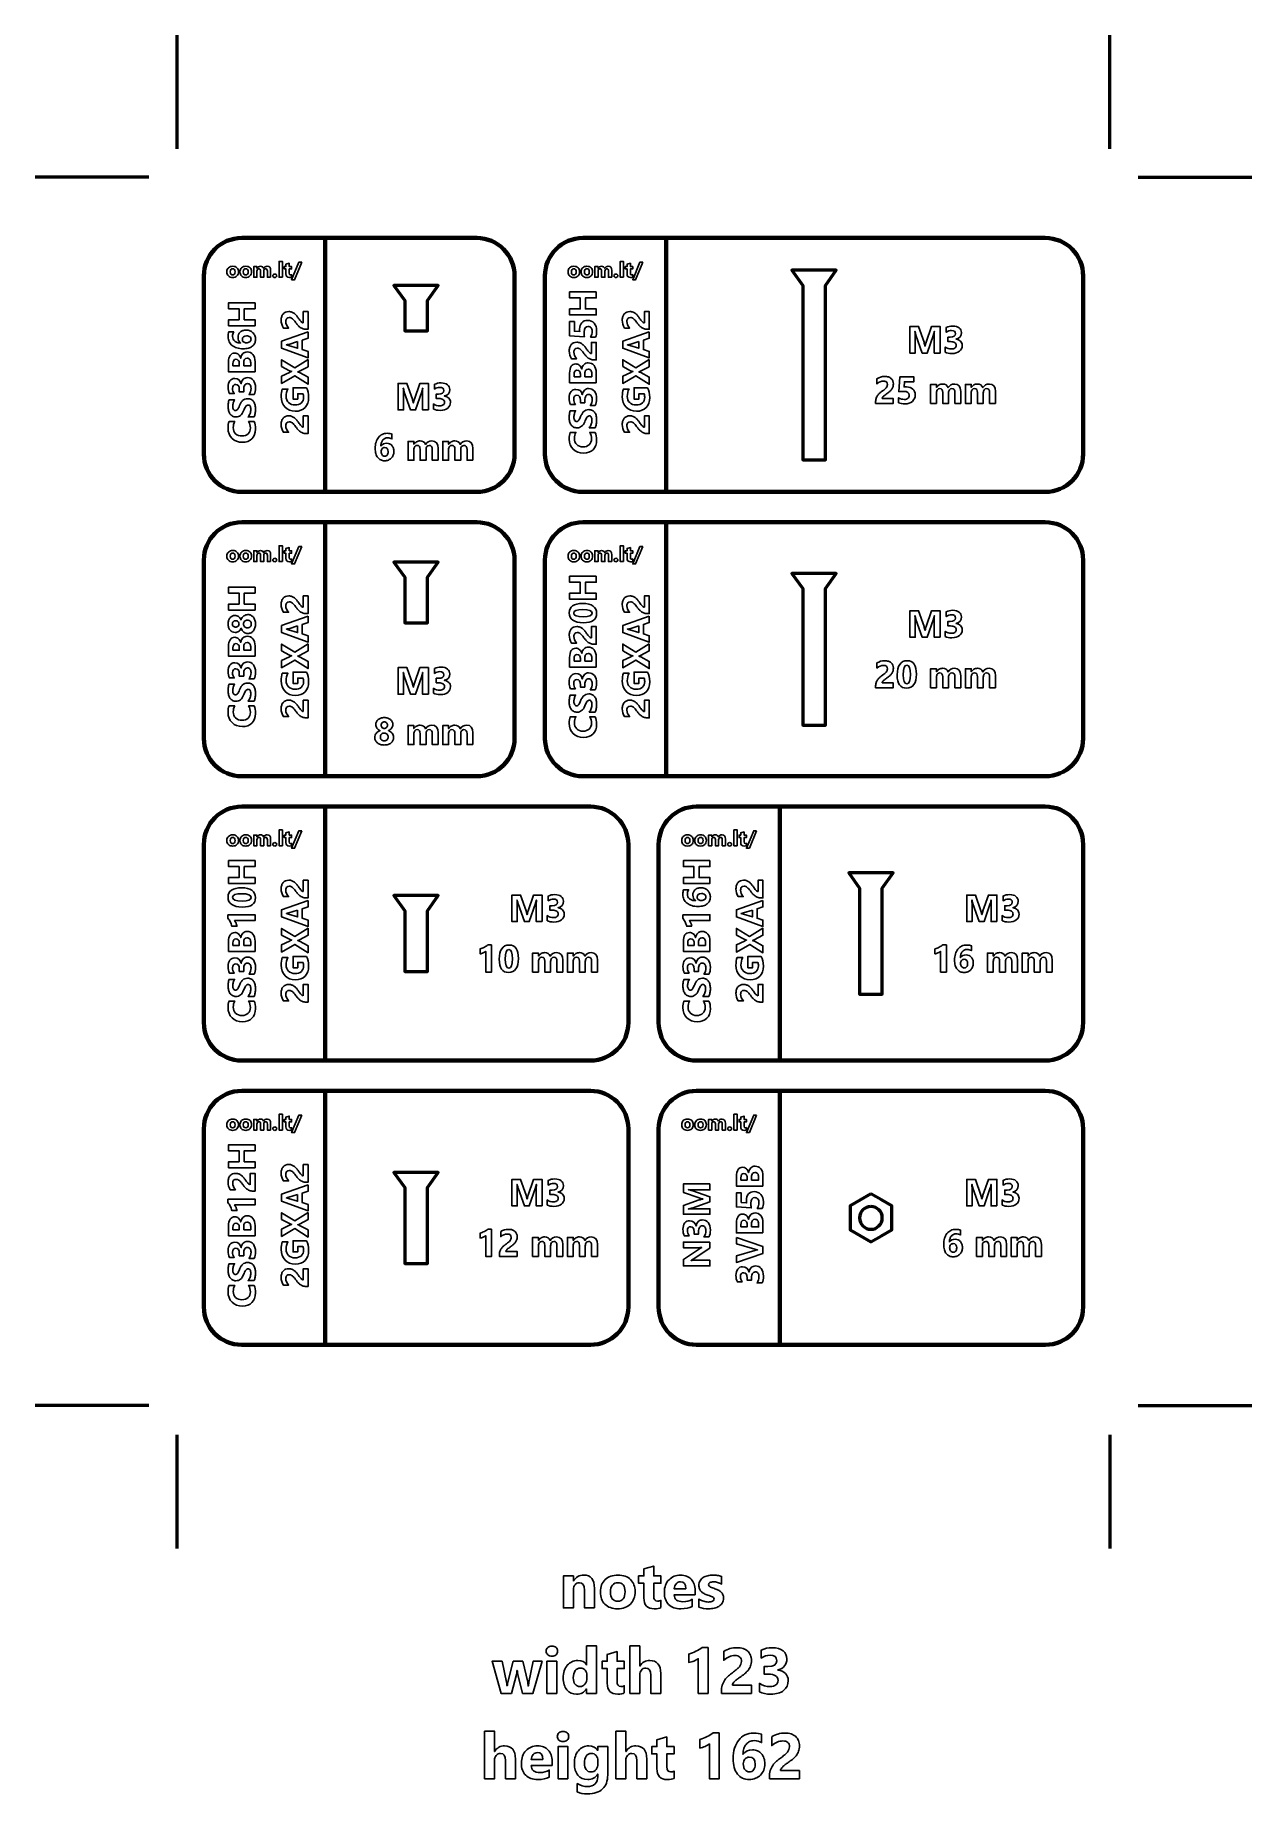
# Model space of a CAD drawing. Header units: centimetres. Extents: x -8 to 8, y -13.2 to 10.
import ezdxf

# ---------------------------------------------------------------- set-up
doc = ezdxf.new("R2010")
doc.units = ezdxf.units.CM
doc.header["$MEASUREMENT"] = 0
doc.layers.add('Layer 1', color=7, linetype='Continuous')

msp = doc.modelspace()

# ---------------------------------------------------------------- linework, layer by layer
at = {"layer": 'Layer 1', "lineweight": 53}
for points in [[(-6.15, 8.475), (-6.15, 8.475), (-6.15, 9.975), (-6.15, 9.975)], [(6.15, 8.475), (6.15, 8.475), (6.15, 9.975), (6.15, 9.975)], [(-6.525, 8.1), (-6.525, 8.1), (-8.025, 8.1), (-8.025, 8.1)], [(6.525, 8.1), (6.525, 8.1), (8.02499, 8.1), (8.02499, 8.1)], [(-6.525, -8.1), (-6.525, -8.1), (-8.025, -8.1), (-8.025, -8.1)], [(6.525, -8.1), (6.525, -8.1), (8.02499, -8.1), (8.02499, -8.1)], [(-6.15, -9.9875), (-6.15, -9.9875), (-6.15, -8.4875), (-6.15, -8.4875)], [(6.15, -8.4875), (6.15, -8.4875), (6.15, -9.9875), (6.15, -9.9875)]]:
    msp.add_open_spline(points, degree=3, dxfattribs=at)
at = {"layer": 'Layer 1', "lineweight": 100}
for points, knots in [([(-5.8, 4.45), (-5.8, 4.45), (-5.8, 6.8), (-5.8, 6.8), (-5.8, 6.8), (-5.8, 7.07614), (-5.57614, 7.3), (-5.3, 7.3), (-5.3, 7.3), (-5.3, 7.3), (-2.2, 7.3), (-2.2, 7.3), (-2.2, 7.3), (-1.92386, 7.3), (-1.7, 7.07614), (-1.7, 6.8), (-1.7, 6.8), (-1.7, 6.8), (-1.7, 4.45), (-1.7, 4.45), (-1.7, 4.45), (-1.7, 4.17386), (-1.92386, 3.95), (-2.2, 3.95), (-2.2, 3.95), (-2.2, 3.95), (-5.3, 3.95), (-5.3, 3.95), (-5.3, 3.95), (-5.57614, 3.95), (-5.8, 4.17386), (-5.8, 4.45)], [0, 0, 0, 0, 0.11111111, 0.11111111, 0.11111111, 0.11111111, 0.22222222, 0.22222222, 0.22222222, 0.22222222, 0.33333333, 0.33333333, 0.33333333, 0.33333333, 0.44444444, 0.44444444, 0.44444444, 0.44444444, 0.55555556, 0.55555556, 0.55555556, 0.55555556, 0.66666667, 0.66666667, 0.66666667, 0.66666667, 0.77777778, 0.77777778, 0.77777778, 0.77777778, 1, 1, 1, 1]), ([(-5.8, 4.45), (-5.8, 4.45), (-5.8, 6.8), (-5.8, 6.8), (-5.8, 6.8), (-5.8, 7.07614), (-5.57614, 7.3), (-5.3, 7.3), (-5.3, 7.3), (-5.3, 7.3), (-4.2, 7.3), (-4.2, 7.3), (-4.2, 7.3), (-4.2, 7.3), (-4.2, 3.95), (-4.2, 3.95), (-4.2, 3.95), (-4.2, 3.95), (-5.3, 3.95), (-5.3, 3.95), (-5.3, 3.95), (-5.57614, 3.95), (-5.8, 4.17386), (-5.8, 4.45)], [0, 0, 0, 0, 0.14285714, 0.14285714, 0.14285714, 0.14285714, 0.28571429, 0.28571429, 0.28571429, 0.28571429, 0.42857143, 0.42857143, 0.42857143, 0.42857143, 0.57142857, 0.57142857, 0.57142857, 0.57142857, 0.71428571, 0.71428571, 0.71428571, 0.71428571, 1, 1, 1, 1]), ([(-1.3, 4.45), (-1.3, 4.45), (-1.3, 6.8), (-1.3, 6.8), (-1.3, 6.8), (-1.3, 7.07614), (-1.07614, 7.3), (-0.8, 7.3), (-0.8, 7.3), (-0.8, 7.3), (5.3, 7.3), (5.3, 7.3), (5.3, 7.3), (5.57614, 7.3), (5.8, 7.07614), (5.8, 6.8), (5.8, 6.8), (5.8, 6.8), (5.8, 4.45), (5.8, 4.45), (5.8, 4.45), (5.8, 4.17386), (5.57614, 3.95), (5.3, 3.95), (5.3, 3.95), (5.3, 3.95), (-0.8, 3.95), (-0.8, 3.95), (-0.8, 3.95), (-1.07614, 3.95), (-1.3, 4.17386), (-1.3, 4.45)], [0, 0, 0, 0, 0.11111111, 0.11111111, 0.11111111, 0.11111111, 0.22222222, 0.22222222, 0.22222222, 0.22222222, 0.33333333, 0.33333333, 0.33333333, 0.33333333, 0.44444444, 0.44444444, 0.44444444, 0.44444444, 0.55555556, 0.55555556, 0.55555556, 0.55555556, 0.66666667, 0.66666667, 0.66666667, 0.66666667, 0.77777778, 0.77777778, 0.77777778, 0.77777778, 1, 1, 1, 1]), ([(-1.3, 4.45), (-1.3, 4.45), (-1.3, 6.8), (-1.3, 6.8), (-1.3, 6.8), (-1.3, 7.07614), (-1.07614, 7.3), (-0.8, 7.3), (-0.8, 7.3), (-0.8, 7.3), (0.3, 7.3), (0.3, 7.3), (0.3, 7.3), (0.3, 7.3), (0.3, 3.95), (0.3, 3.95), (0.3, 3.95), (0.3, 3.95), (-0.8, 3.95), (-0.8, 3.95), (-0.8, 3.95), (-1.07614, 3.95), (-1.3, 4.17386), (-1.3, 4.45)], [0, 0, 0, 0, 0.14285714, 0.14285714, 0.14285714, 0.14285714, 0.28571429, 0.28571429, 0.28571429, 0.28571429, 0.42857143, 0.42857143, 0.42857143, 0.42857143, 0.57142857, 0.57142857, 0.57142857, 0.57142857, 0.71428571, 0.71428571, 0.71428571, 0.71428571, 1, 1, 1, 1]), ([(-5.8, 0.7), (-5.8, 0.7), (-5.8, 3.05), (-5.8, 3.05), (-5.8, 3.05), (-5.8, 3.32614), (-5.57614, 3.55), (-5.3, 3.55), (-5.3, 3.55), (-5.3, 3.55), (-2.2, 3.55), (-2.2, 3.55), (-2.2, 3.55), (-1.92386, 3.55), (-1.7, 3.32614), (-1.7, 3.05), (-1.7, 3.05), (-1.7, 3.05), (-1.7, 0.7), (-1.7, 0.7), (-1.7, 0.7), (-1.7, 0.42386), (-1.92386, 0.2), (-2.2, 0.2), (-2.2, 0.2), (-2.2, 0.2), (-5.3, 0.2), (-5.3, 0.2), (-5.3, 0.2), (-5.57614, 0.2), (-5.8, 0.42386), (-5.8, 0.7)], [0, 0, 0, 0, 0.11111111, 0.11111111, 0.11111111, 0.11111111, 0.22222222, 0.22222222, 0.22222222, 0.22222222, 0.33333333, 0.33333333, 0.33333333, 0.33333333, 0.44444444, 0.44444444, 0.44444444, 0.44444444, 0.55555556, 0.55555556, 0.55555556, 0.55555556, 0.66666667, 0.66666667, 0.66666667, 0.66666667, 0.77777778, 0.77777778, 0.77777778, 0.77777778, 1, 1, 1, 1]), ([(-5.8, 0.7), (-5.8, 0.7), (-5.8, 3.05), (-5.8, 3.05), (-5.8, 3.05), (-5.8, 3.32614), (-5.57614, 3.55), (-5.3, 3.55), (-5.3, 3.55), (-5.3, 3.55), (-4.2, 3.55), (-4.2, 3.55), (-4.2, 3.55), (-4.2, 3.55), (-4.2, 0.2), (-4.2, 0.2), (-4.2, 0.2), (-4.2, 0.2), (-5.3, 0.2), (-5.3, 0.2), (-5.3, 0.2), (-5.57614, 0.2), (-5.8, 0.42386), (-5.8, 0.7)], [0, 0, 0, 0, 0.14285714, 0.14285714, 0.14285714, 0.14285714, 0.28571429, 0.28571429, 0.28571429, 0.28571429, 0.42857143, 0.42857143, 0.42857143, 0.42857143, 0.57142857, 0.57142857, 0.57142857, 0.57142857, 0.71428571, 0.71428571, 0.71428571, 0.71428571, 1, 1, 1, 1]), ([(-1.3, 0.7), (-1.3, 0.7), (-1.3, 3.05), (-1.3, 3.05), (-1.3, 3.05), (-1.3, 3.32614), (-1.07614, 3.55), (-0.8, 3.55), (-0.8, 3.55), (-0.8, 3.55), (5.3, 3.55), (5.3, 3.55), (5.3, 3.55), (5.57614, 3.55), (5.8, 3.32614), (5.8, 3.05), (5.8, 3.05), (5.8, 3.05), (5.8, 0.7), (5.8, 0.7), (5.8, 0.7), (5.8, 0.42386), (5.57614, 0.2), (5.3, 0.2), (5.3, 0.2), (5.3, 0.2), (-0.8, 0.2), (-0.8, 0.2), (-0.8, 0.2), (-1.07614, 0.2), (-1.3, 0.42386), (-1.3, 0.7)], [0, 0, 0, 0, 0.11111111, 0.11111111, 0.11111111, 0.11111111, 0.22222222, 0.22222222, 0.22222222, 0.22222222, 0.33333333, 0.33333333, 0.33333333, 0.33333333, 0.44444444, 0.44444444, 0.44444444, 0.44444444, 0.55555556, 0.55555556, 0.55555556, 0.55555556, 0.66666667, 0.66666667, 0.66666667, 0.66666667, 0.77777778, 0.77777778, 0.77777778, 0.77777778, 1, 1, 1, 1]), ([(-1.3, 0.7), (-1.3, 0.7), (-1.3, 3.05), (-1.3, 3.05), (-1.3, 3.05), (-1.3, 3.32614), (-1.07614, 3.55), (-0.8, 3.55), (-0.8, 3.55), (-0.8, 3.55), (0.3, 3.55), (0.3, 3.55), (0.3, 3.55), (0.3, 3.55), (0.3, 0.2), (0.3, 0.2), (0.3, 0.2), (0.3, 0.2), (-0.8, 0.2), (-0.8, 0.2), (-0.8, 0.2), (-1.07614, 0.2), (-1.3, 0.42386), (-1.3, 0.7)], [0, 0, 0, 0, 0.14285714, 0.14285714, 0.14285714, 0.14285714, 0.28571429, 0.28571429, 0.28571429, 0.28571429, 0.42857143, 0.42857143, 0.42857143, 0.42857143, 0.57142857, 0.57142857, 0.57142857, 0.57142857, 0.71428571, 0.71428571, 0.71428571, 0.71428571, 1, 1, 1, 1]), ([(-5.8, -3.05), (-5.8, -3.05), (-5.8, -0.7), (-5.8, -0.7), (-5.8, -0.7), (-5.8, -0.42386), (-5.57614, -0.2), (-5.3, -0.2), (-5.3, -0.2), (-5.3, -0.2), (-0.7, -0.2), (-0.7, -0.2), (-0.7, -0.2), (-0.42386, -0.2), (-0.2, -0.42386), (-0.2, -0.7), (-0.2, -0.7), (-0.2, -0.7), (-0.2, -3.05), (-0.2, -3.05), (-0.2, -3.05), (-0.2, -3.32614), (-0.42386, -3.55), (-0.7, -3.55), (-0.7, -3.55), (-0.7, -3.55), (-5.3, -3.55), (-5.3, -3.55), (-5.3, -3.55), (-5.57614, -3.55), (-5.8, -3.32614), (-5.8, -3.05)], [0, 0, 0, 0, 0.11111111, 0.11111111, 0.11111111, 0.11111111, 0.22222222, 0.22222222, 0.22222222, 0.22222222, 0.33333333, 0.33333333, 0.33333333, 0.33333333, 0.44444444, 0.44444444, 0.44444444, 0.44444444, 0.55555556, 0.55555556, 0.55555556, 0.55555556, 0.66666667, 0.66666667, 0.66666667, 0.66666667, 0.77777778, 0.77777778, 0.77777778, 0.77777778, 1, 1, 1, 1]), ([(-5.8, -3.05), (-5.8, -3.05), (-5.8, -0.7), (-5.8, -0.7), (-5.8, -0.7), (-5.8, -0.42386), (-5.57614, -0.2), (-5.3, -0.2), (-5.3, -0.2), (-5.3, -0.2), (-4.2, -0.2), (-4.2, -0.2), (-4.2, -0.2), (-4.2, -0.2), (-4.2, -3.55), (-4.2, -3.55), (-4.2, -3.55), (-4.2, -3.55), (-5.3, -3.55), (-5.3, -3.55), (-5.3, -3.55), (-5.57614, -3.55), (-5.8, -3.32614), (-5.8, -3.05)], [0, 0, 0, 0, 0.14285714, 0.14285714, 0.14285714, 0.14285714, 0.28571429, 0.28571429, 0.28571429, 0.28571429, 0.42857143, 0.42857143, 0.42857143, 0.42857143, 0.57142857, 0.57142857, 0.57142857, 0.57142857, 0.71428571, 0.71428571, 0.71428571, 0.71428571, 1, 1, 1, 1]), ([(0.2, -3.05), (0.2, -3.05), (0.2, -0.7), (0.2, -0.7), (0.2, -0.7), (0.2, -0.42386), (0.42386, -0.2), (0.7, -0.2), (0.7, -0.2), (0.7, -0.2), (5.3, -0.2), (5.3, -0.2), (5.3, -0.2), (5.57614, -0.2), (5.8, -0.42386), (5.8, -0.7), (5.8, -0.7), (5.8, -0.7), (5.8, -3.05), (5.8, -3.05), (5.8, -3.05), (5.8, -3.32614), (5.57614, -3.55), (5.3, -3.55), (5.3, -3.55), (5.3, -3.55), (0.7, -3.55), (0.7, -3.55), (0.7, -3.55), (0.42386, -3.55), (0.2, -3.32614), (0.2, -3.05)], [0, 0, 0, 0, 0.11111111, 0.11111111, 0.11111111, 0.11111111, 0.22222222, 0.22222222, 0.22222222, 0.22222222, 0.33333333, 0.33333333, 0.33333333, 0.33333333, 0.44444444, 0.44444444, 0.44444444, 0.44444444, 0.55555556, 0.55555556, 0.55555556, 0.55555556, 0.66666667, 0.66666667, 0.66666667, 0.66666667, 0.77777778, 0.77777778, 0.77777778, 0.77777778, 1, 1, 1, 1]), ([(0.2, -3.05), (0.2, -3.05), (0.2, -0.7), (0.2, -0.7), (0.2, -0.7), (0.2, -0.42386), (0.42386, -0.2), (0.7, -0.2), (0.7, -0.2), (0.7, -0.2), (1.8, -0.2), (1.8, -0.2), (1.8, -0.2), (1.8, -0.2), (1.8, -3.55), (1.8, -3.55), (1.8, -3.55), (1.8, -3.55), (0.7, -3.55), (0.7, -3.55), (0.7, -3.55), (0.42386, -3.55), (0.2, -3.32614), (0.2, -3.05)], [0, 0, 0, 0, 0.14285714, 0.14285714, 0.14285714, 0.14285714, 0.28571429, 0.28571429, 0.28571429, 0.28571429, 0.42857143, 0.42857143, 0.42857143, 0.42857143, 0.57142857, 0.57142857, 0.57142857, 0.57142857, 0.71428571, 0.71428571, 0.71428571, 0.71428571, 1, 1, 1, 1]), ([(-5.8, -6.8), (-5.8, -6.8), (-5.8, -4.45), (-5.8, -4.45), (-5.8, -4.45), (-5.8, -4.17386), (-5.57614, -3.95), (-5.3, -3.95), (-5.3, -3.95), (-5.3, -3.95), (-0.7, -3.95), (-0.7, -3.95), (-0.7, -3.95), (-0.42386, -3.95), (-0.2, -4.17386), (-0.2, -4.45), (-0.2, -4.45), (-0.2, -4.45), (-0.2, -6.8), (-0.2, -6.8), (-0.2, -6.8), (-0.2, -7.07614), (-0.42386, -7.3), (-0.7, -7.3), (-0.7, -7.3), (-0.7, -7.3), (-5.3, -7.3), (-5.3, -7.3), (-5.3, -7.3), (-5.57614, -7.3), (-5.8, -7.07614), (-5.8, -6.8)], [0, 0, 0, 0, 0.11111111, 0.11111111, 0.11111111, 0.11111111, 0.22222222, 0.22222222, 0.22222222, 0.22222222, 0.33333333, 0.33333333, 0.33333333, 0.33333333, 0.44444444, 0.44444444, 0.44444444, 0.44444444, 0.55555556, 0.55555556, 0.55555556, 0.55555556, 0.66666667, 0.66666667, 0.66666667, 0.66666667, 0.77777778, 0.77777778, 0.77777778, 0.77777778, 1, 1, 1, 1]), ([(-5.8, -6.8), (-5.8, -6.8), (-5.8, -4.45), (-5.8, -4.45), (-5.8, -4.45), (-5.8, -4.17386), (-5.57614, -3.95), (-5.3, -3.95), (-5.3, -3.95), (-5.3, -3.95), (-4.2, -3.95), (-4.2, -3.95), (-4.2, -3.95), (-4.2, -3.95), (-4.2, -7.3), (-4.2, -7.3), (-4.2, -7.3), (-4.2, -7.3), (-5.3, -7.3), (-5.3, -7.3), (-5.3, -7.3), (-5.57614, -7.3), (-5.8, -7.07614), (-5.8, -6.8)], [0, 0, 0, 0, 0.14285714, 0.14285714, 0.14285714, 0.14285714, 0.28571429, 0.28571429, 0.28571429, 0.28571429, 0.42857143, 0.42857143, 0.42857143, 0.42857143, 0.57142857, 0.57142857, 0.57142857, 0.57142857, 0.71428571, 0.71428571, 0.71428571, 0.71428571, 1, 1, 1, 1]), ([(0.2, -6.8), (0.2, -6.8), (0.2, -4.45), (0.2, -4.45), (0.2, -4.45), (0.2, -4.17386), (0.42386, -3.95), (0.7, -3.95), (0.7, -3.95), (0.7, -3.95), (5.3, -3.95), (5.3, -3.95), (5.3, -3.95), (5.57614, -3.95), (5.8, -4.17386), (5.8, -4.45), (5.8, -4.45), (5.8, -4.45), (5.8, -6.8), (5.8, -6.8), (5.8, -6.8), (5.8, -7.07614), (5.57614, -7.3), (5.3, -7.3), (5.3, -7.3), (5.3, -7.3), (0.7, -7.3), (0.7, -7.3), (0.7, -7.3), (0.42386, -7.3), (0.2, -7.07614), (0.2, -6.8)], [0, 0, 0, 0, 0.11111111, 0.11111111, 0.11111111, 0.11111111, 0.22222222, 0.22222222, 0.22222222, 0.22222222, 0.33333333, 0.33333333, 0.33333333, 0.33333333, 0.44444444, 0.44444444, 0.44444444, 0.44444444, 0.55555556, 0.55555556, 0.55555556, 0.55555556, 0.66666667, 0.66666667, 0.66666667, 0.66666667, 0.77777778, 0.77777778, 0.77777778, 0.77777778, 1, 1, 1, 1]), ([(0.2, -6.8), (0.2, -6.8), (0.2, -4.45), (0.2, -4.45), (0.2, -4.45), (0.2, -4.17386), (0.42386, -3.95), (0.7, -3.95), (0.7, -3.95), (0.7, -3.95), (1.8, -3.95), (1.8, -3.95), (1.8, -3.95), (1.8, -3.95), (1.8, -7.3), (1.8, -7.3), (1.8, -7.3), (1.8, -7.3), (0.7, -7.3), (0.7, -7.3), (0.7, -7.3), (0.42386, -7.3), (0.2, -7.07614), (0.2, -6.8)], [0, 0, 0, 0, 0.14285714, 0.14285714, 0.14285714, 0.14285714, 0.28571429, 0.28571429, 0.28571429, 0.28571429, 0.42857143, 0.42857143, 0.42857143, 0.42857143, 0.57142857, 0.57142857, 0.57142857, 0.57142857, 0.71428571, 0.71428571, 0.71428571, 0.71428571, 1, 1, 1, 1])]:
    msp.add_open_spline(points, degree=3, knots=knots, dxfattribs=at)
at = {"layer": 'Layer 1', "color": 7}
for points, knots in [([(-4.76396, 6.78258), (-4.76396, 6.78258), (-4.80747, 6.78258), (-4.80747, 6.78258), (-4.80747, 6.78258), (-4.80747, 6.78258), (-4.80747, 6.99147), (-4.80747, 6.99147), (-4.80747, 6.99147), (-4.80747, 6.99147), (-4.76396, 6.99147), (-4.76396, 6.99147), (-4.76396, 6.99147), (-4.76396, 6.99147), (-4.76396, 6.78258), (-4.76396, 6.78258)], [0, 0, 0, 0, 0.2, 0.2, 0.2, 0.2, 0.4, 0.4, 0.4, 0.4, 0.6, 0.6, 0.6, 0.6, 1, 1, 1, 1]), ([(-4.64199, 6.78423), (-4.64843, 6.78084), (-4.65812, 6.77915), (-4.67106, 6.77915), (-4.67106, 6.77915), (-4.70172, 6.77915), (-4.71711, 6.79509), (-4.71711, 6.82694), (-4.71711, 6.82694), (-4.71711, 6.82694), (-4.71711, 6.89156), (-4.71711, 6.89156), (-4.71711, 6.89156), (-4.71711, 6.89156), (-4.73997, 6.89156), (-4.73997, 6.89156), (-4.73997, 6.89156), (-4.73997, 6.89156), (-4.73997, 6.92369), (-4.73997, 6.92369), (-4.73997, 6.92369), (-4.73997, 6.92369), (-4.71711, 6.92369), (-4.71711, 6.92369), (-4.71711, 6.92369), (-4.71711, 6.92369), (-4.71711, 6.95412), (-4.71711, 6.95412), (-4.71711, 6.95412), (-4.71711, 6.95412), (-4.67369, 6.96654), (-4.67369, 6.96654), (-4.67369, 6.96654), (-4.67369, 6.96654), (-4.67369, 6.92369), (-4.67369, 6.92369), (-4.67369, 6.92369), (-4.67369, 6.92369), (-4.64199, 6.92369), (-4.64199, 6.92369), (-4.64199, 6.92369), (-4.64199, 6.92369), (-4.64199, 6.89156), (-4.64199, 6.89156), (-4.64199, 6.89156), (-4.64199, 6.89156), (-4.67369, 6.89156), (-4.67369, 6.89156), (-4.67369, 6.89156), (-4.67369, 6.89156), (-4.67369, 6.83451), (-4.67369, 6.83451), (-4.67369, 6.83451), (-4.67369, 6.81983), (-4.66786, 6.8125), (-4.65619, 6.8125), (-4.65619, 6.8125), (-4.65158, 6.8125), (-4.64683, 6.81381), (-4.64199, 6.81649), (-4.64199, 6.81649), (-4.64199, 6.81649), (-4.64199, 6.78423), (-4.64199, 6.78423)], [0, 0, 0, 0, 0.05882353, 0.05882353, 0.05882353, 0.05882353, 0.11764706, 0.11764706, 0.11764706, 0.11764706, 0.17647059, 0.17647059, 0.17647059, 0.17647059, 0.23529412, 0.23529412, 0.23529412, 0.23529412, 0.29411765, 0.29411765, 0.29411765, 0.29411765, 0.35294118, 0.35294118, 0.35294118, 0.35294118, 0.41176471, 0.41176471, 0.41176471, 0.41176471, 0.47058824, 0.47058824, 0.47058824, 0.47058824, 0.52941176, 0.52941176, 0.52941176, 0.52941176, 0.58823529, 0.58823529, 0.58823529, 0.58823529, 0.64705882, 0.64705882, 0.64705882, 0.64705882, 0.70588235, 0.70588235, 0.70588235, 0.70588235, 0.76470588, 0.76470588, 0.76470588, 0.76470588, 0.82352941, 0.82352941, 0.82352941, 0.82352941, 0.88235294, 0.88235294, 0.88235294, 0.88235294, 1, 1, 1, 1]), ([(-4.50737, 6.98018), (-4.50737, 6.98018), (-4.60365, 6.7498), (-4.60365, 6.7498), (-4.60365, 6.7498), (-4.60365, 6.7498), (-4.64255, 6.7498), (-4.64255, 6.7498), (-4.64255, 6.7498), (-4.64255, 6.7498), (-4.5466, 6.98018), (-4.5466, 6.98018), (-4.5466, 6.98018), (-4.5466, 6.98018), (-4.50737, 6.98018), (-4.50737, 6.98018)], [0, 0, 0, 0, 0.2, 0.2, 0.2, 0.2, 0.4, 0.4, 0.4, 0.4, 0.6, 0.6, 0.6, 0.6, 1, 1, 1, 1]), ([(-0.26396, 6.78258), (-0.26396, 6.78258), (-0.30747, 6.78258), (-0.30747, 6.78258), (-0.30747, 6.78258), (-0.30747, 6.78258), (-0.30747, 6.99147), (-0.30747, 6.99147), (-0.30747, 6.99147), (-0.30747, 6.99147), (-0.26396, 6.99147), (-0.26396, 6.99147), (-0.26396, 6.99147), (-0.26396, 6.99147), (-0.26396, 6.78258), (-0.26396, 6.78258)], [0, 0, 0, 0, 0.2, 0.2, 0.2, 0.2, 0.4, 0.4, 0.4, 0.4, 0.6, 0.6, 0.6, 0.6, 1, 1, 1, 1]), ([(-0.14199, 6.78423), (-0.14843, 6.78084), (-0.15812, 6.77915), (-0.17106, 6.77915), (-0.17106, 6.77915), (-0.20172, 6.77915), (-0.21711, 6.79509), (-0.21711, 6.82694), (-0.21711, 6.82694), (-0.21711, 6.82694), (-0.21711, 6.89156), (-0.21711, 6.89156), (-0.21711, 6.89156), (-0.21711, 6.89156), (-0.23997, 6.89156), (-0.23997, 6.89156), (-0.23997, 6.89156), (-0.23997, 6.89156), (-0.23997, 6.92369), (-0.23997, 6.92369), (-0.23997, 6.92369), (-0.23997, 6.92369), (-0.21711, 6.92369), (-0.21711, 6.92369), (-0.21711, 6.92369), (-0.21711, 6.92369), (-0.21711, 6.95412), (-0.21711, 6.95412), (-0.21711, 6.95412), (-0.21711, 6.95412), (-0.17369, 6.96654), (-0.17369, 6.96654), (-0.17369, 6.96654), (-0.17369, 6.96654), (-0.17369, 6.92369), (-0.17369, 6.92369), (-0.17369, 6.92369), (-0.17369, 6.92369), (-0.14199, 6.92369), (-0.14199, 6.92369), (-0.14199, 6.92369), (-0.14199, 6.92369), (-0.14199, 6.89156), (-0.14199, 6.89156), (-0.14199, 6.89156), (-0.14199, 6.89156), (-0.17369, 6.89156), (-0.17369, 6.89156), (-0.17369, 6.89156), (-0.17369, 6.89156), (-0.17369, 6.83451), (-0.17369, 6.83451), (-0.17369, 6.83451), (-0.17369, 6.81983), (-0.16786, 6.8125), (-0.15619, 6.8125), (-0.15619, 6.8125), (-0.15158, 6.8125), (-0.14683, 6.81381), (-0.14199, 6.81649), (-0.14199, 6.81649), (-0.14199, 6.81649), (-0.14199, 6.78423), (-0.14199, 6.78423)], [0, 0, 0, 0, 0.05882353, 0.05882353, 0.05882353, 0.05882353, 0.11764706, 0.11764706, 0.11764706, 0.11764706, 0.17647059, 0.17647059, 0.17647059, 0.17647059, 0.23529412, 0.23529412, 0.23529412, 0.23529412, 0.29411765, 0.29411765, 0.29411765, 0.29411765, 0.35294118, 0.35294118, 0.35294118, 0.35294118, 0.41176471, 0.41176471, 0.41176471, 0.41176471, 0.47058824, 0.47058824, 0.47058824, 0.47058824, 0.52941176, 0.52941176, 0.52941176, 0.52941176, 0.58823529, 0.58823529, 0.58823529, 0.58823529, 0.64705882, 0.64705882, 0.64705882, 0.64705882, 0.70588235, 0.70588235, 0.70588235, 0.70588235, 0.76470588, 0.76470588, 0.76470588, 0.76470588, 0.82352941, 0.82352941, 0.82352941, 0.82352941, 0.88235294, 0.88235294, 0.88235294, 0.88235294, 1, 1, 1, 1]), ([(-0.00737, 6.98018), (-0.00737, 6.98018), (-0.10365, 6.7498), (-0.10365, 6.7498), (-0.10365, 6.7498), (-0.10365, 6.7498), (-0.14255, 6.7498), (-0.14255, 6.7498), (-0.14255, 6.7498), (-0.14255, 6.7498), (-0.0466, 6.98018), (-0.0466, 6.98018), (-0.0466, 6.98018), (-0.0466, 6.98018), (-0.00737, 6.98018), (-0.00737, 6.98018)], [0, 0, 0, 0, 0.2, 0.2, 0.2, 0.2, 0.4, 0.4, 0.4, 0.4, 0.6, 0.6, 0.6, 0.6, 1, 1, 1, 1]), ([(-5.4203, 6.77915), (-5.44382, 6.77915), (-5.4623, 6.78573), (-5.47576, 6.7989), (-5.47576, 6.7989), (-5.48921, 6.81207), (-5.49594, 6.82999), (-5.49594, 6.85257), (-5.49594, 6.85257), (-5.49594, 6.8759), (-5.48897, 6.8942), (-5.475, 6.90737), (-5.475, 6.90737), (-5.46103, 6.92054), (-5.44213, 6.92712), (-5.41837, 6.92712), (-5.41837, 6.92712), (-5.39495, 6.92712), (-5.37656, 6.92054), (-5.36324, 6.90737), (-5.36324, 6.90737), (-5.34993, 6.8942), (-5.34325, 6.87675), (-5.34325, 6.85506), (-5.34325, 6.85506), (-5.34325, 6.83164), (-5.35012, 6.81311), (-5.36386, 6.79951), (-5.36386, 6.79951), (-5.37759, 6.78592), (-5.39641, 6.77915), (-5.4203, 6.77915)], [0, 0, 0, 0, 0.11111111, 0.11111111, 0.11111111, 0.11111111, 0.22222222, 0.22222222, 0.22222222, 0.22222222, 0.33333333, 0.33333333, 0.33333333, 0.33333333, 0.44444444, 0.44444444, 0.44444444, 0.44444444, 0.55555556, 0.55555556, 0.55555556, 0.55555556, 0.66666667, 0.66666667, 0.66666667, 0.66666667, 0.77777778, 0.77777778, 0.77777778, 0.77777778, 1, 1, 1, 1]), ([(-5.41917, 6.89377), (-5.42947, 6.89377), (-5.43747, 6.89025), (-5.44316, 6.88319), (-5.44316, 6.88319), (-5.44885, 6.87609), (-5.45172, 6.86607), (-5.45172, 6.85314), (-5.45172, 6.85314), (-5.45172, 6.82604), (-5.44076, 6.8125), (-5.41889, 6.8125), (-5.41889, 6.8125), (-5.39805, 6.8125), (-5.38761, 6.82642), (-5.38761, 6.85422), (-5.38761, 6.85422), (-5.38761, 6.8806), (-5.39815, 6.89377), (-5.41917, 6.89377)], [0, 0, 0, 0, 0.16666667, 0.16666667, 0.16666667, 0.16666667, 0.33333333, 0.33333333, 0.33333333, 0.33333333, 0.5, 0.5, 0.5, 0.5, 0.66666667, 0.66666667, 0.66666667, 0.66666667, 1, 1, 1, 1]), ([(-5.24777, 6.77915), (-5.27129, 6.77915), (-5.28977, 6.78573), (-5.30323, 6.7989), (-5.30323, 6.7989), (-5.31668, 6.81207), (-5.32341, 6.82999), (-5.32341, 6.85257), (-5.32341, 6.85257), (-5.32341, 6.8759), (-5.31644, 6.8942), (-5.30247, 6.90737), (-5.30247, 6.90737), (-5.2885, 6.92054), (-5.2696, 6.92712), (-5.24584, 6.92712), (-5.24584, 6.92712), (-5.22242, 6.92712), (-5.20403, 6.92054), (-5.19071, 6.90737), (-5.19071, 6.90737), (-5.1774, 6.8942), (-5.17072, 6.87675), (-5.17072, 6.85506), (-5.17072, 6.85506), (-5.17072, 6.83164), (-5.17759, 6.81311), (-5.19133, 6.79951), (-5.19133, 6.79951), (-5.20506, 6.78592), (-5.22388, 6.77915), (-5.24777, 6.77915)], [0, 0, 0, 0, 0.11111111, 0.11111111, 0.11111111, 0.11111111, 0.22222222, 0.22222222, 0.22222222, 0.22222222, 0.33333333, 0.33333333, 0.33333333, 0.33333333, 0.44444444, 0.44444444, 0.44444444, 0.44444444, 0.55555556, 0.55555556, 0.55555556, 0.55555556, 0.66666667, 0.66666667, 0.66666667, 0.66666667, 0.77777778, 0.77777778, 0.77777778, 0.77777778, 1, 1, 1, 1]), ([(-5.24664, 6.89377), (-5.25694, 6.89377), (-5.26494, 6.89025), (-5.27063, 6.88319), (-5.27063, 6.88319), (-5.27632, 6.87609), (-5.27919, 6.86607), (-5.27919, 6.85314), (-5.27919, 6.85314), (-5.27919, 6.82604), (-5.26823, 6.8125), (-5.24636, 6.8125), (-5.24636, 6.8125), (-5.22552, 6.8125), (-5.21508, 6.82642), (-5.21508, 6.85422), (-5.21508, 6.85422), (-5.21508, 6.8806), (-5.22562, 6.89377), (-5.24664, 6.89377)], [0, 0, 0, 0, 0.16666667, 0.16666667, 0.16666667, 0.16666667, 0.33333333, 0.33333333, 0.33333333, 0.33333333, 0.5, 0.5, 0.5, 0.5, 0.66666667, 0.66666667, 0.66666667, 0.66666667, 1, 1, 1, 1]), ([(-4.91842, 6.78258), (-4.91842, 6.78258), (-4.96183, 6.78258), (-4.96183, 6.78258), (-4.96183, 6.78258), (-4.96183, 6.78258), (-4.96183, 6.86306), (-4.96183, 6.86306), (-4.96183, 6.86306), (-4.96183, 6.88357), (-4.96936, 6.89377), (-4.98441, 6.89377), (-4.98441, 6.89377), (-4.99156, 6.89377), (-4.99739, 6.89072), (-5.00191, 6.88456), (-5.00191, 6.88456), (-5.00643, 6.87839), (-5.00868, 6.87073), (-5.00868, 6.86155), (-5.00868, 6.86155), (-5.00868, 6.86155), (-5.00868, 6.78258), (-5.00868, 6.78258), (-5.00868, 6.78258), (-5.00868, 6.78258), (-5.05219, 6.78258), (-5.05219, 6.78258), (-5.05219, 6.78258), (-5.05219, 6.78258), (-5.05219, 6.86391), (-5.05219, 6.86391), (-5.05219, 6.86391), (-5.05219, 6.8838), (-5.05962, 6.89377), (-5.07439, 6.89377), (-5.07439, 6.89377), (-5.08183, 6.89377), (-5.0878, 6.89086), (-5.09222, 6.88498), (-5.09222, 6.88498), (-5.09669, 6.8791), (-5.09895, 6.8711), (-5.09895, 6.86099), (-5.09895, 6.86099), (-5.09895, 6.86099), (-5.09895, 6.78258), (-5.09895, 6.78258), (-5.09895, 6.78258), (-5.09895, 6.78258), (-5.14246, 6.78258), (-5.14246, 6.78258), (-5.14246, 6.78258), (-5.14246, 6.78258), (-5.14246, 6.92369), (-5.14246, 6.92369), (-5.14246, 6.92369), (-5.14246, 6.92369), (-5.09895, 6.92369), (-5.09895, 6.92369), (-5.09895, 6.92369), (-5.09895, 6.92369), (-5.09895, 6.90163), (-5.09895, 6.90163), (-5.09895, 6.90163), (-5.09895, 6.90163), (-5.09838, 6.90163), (-5.09838, 6.90163), (-5.09838, 6.90163), (-5.09387, 6.90916), (-5.08756, 6.91532), (-5.07943, 6.92002), (-5.07943, 6.92002), (-5.07129, 6.92477), (-5.0624, 6.92712), (-5.05276, 6.92712), (-5.05276, 6.92712), (-5.03281, 6.92712), (-5.01917, 6.91837), (-5.01183, 6.90083), (-5.01183, 6.90083), (-5.00106, 6.91837), (-4.98531, 6.92712), (-4.96442, 6.92712), (-4.96442, 6.92712), (-4.93375, 6.92712), (-4.91842, 6.90821), (-4.91842, 6.87035), (-4.91842, 6.87035), (-4.91842, 6.87035), (-4.91842, 6.78258), (-4.91842, 6.78258)], [0, 0, 0, 0, 0.04166667, 0.04166667, 0.04166667, 0.04166667, 0.08333333, 0.08333333, 0.08333333, 0.08333333, 0.125, 0.125, 0.125, 0.125, 0.16666667, 0.16666667, 0.16666667, 0.16666667, 0.20833333, 0.20833333, 0.20833333, 0.20833333, 0.25, 0.25, 0.25, 0.25, 0.29166667, 0.29166667, 0.29166667, 0.29166667, 0.33333333, 0.33333333, 0.33333333, 0.33333333, 0.375, 0.375, 0.375, 0.375, 0.41666667, 0.41666667, 0.41666667, 0.41666667, 0.45833333, 0.45833333, 0.45833333, 0.45833333, 0.5, 0.5, 0.5, 0.5, 0.54166667, 0.54166667, 0.54166667, 0.54166667, 0.58333333, 0.58333333, 0.58333333, 0.58333333, 0.625, 0.625, 0.625, 0.625, 0.66666667, 0.66666667, 0.66666667, 0.66666667, 0.70833333, 0.70833333, 0.70833333, 0.70833333, 0.75, 0.75, 0.75, 0.75, 0.79166667, 0.79166667, 0.79166667, 0.79166667, 0.83333333, 0.83333333, 0.83333333, 0.83333333, 0.875, 0.875, 0.875, 0.875, 0.91666667, 0.91666667, 0.91666667, 0.91666667, 1, 1, 1, 1]), ([(-4.86452, 6.77915), (-4.87172, 6.77915), (-4.87769, 6.78136), (-4.88244, 6.78573), (-4.88244, 6.78573), (-4.88724, 6.79015), (-4.88959, 6.79556), (-4.88959, 6.80201), (-4.88959, 6.80201), (-4.88959, 6.80864), (-4.88714, 6.81405), (-4.88225, 6.81828), (-4.88225, 6.81828), (-4.87731, 6.82251), (-4.8712, 6.82463), (-4.86386, 6.82463), (-4.86386, 6.82463), (-4.85638, 6.82463), (-4.85031, 6.82247), (-4.84556, 6.81819), (-4.84556, 6.81819), (-4.84086, 6.81395), (-4.83851, 6.80854), (-4.83851, 6.80201), (-4.83851, 6.80201), (-4.83851, 6.79533), (-4.84091, 6.78982), (-4.8457, 6.78554), (-4.8457, 6.78554), (-4.85055, 6.78126), (-4.85681, 6.77915), (-4.86452, 6.77915)], [0, 0, 0, 0, 0.11111111, 0.11111111, 0.11111111, 0.11111111, 0.22222222, 0.22222222, 0.22222222, 0.22222222, 0.33333333, 0.33333333, 0.33333333, 0.33333333, 0.44444444, 0.44444444, 0.44444444, 0.44444444, 0.55555556, 0.55555556, 0.55555556, 0.55555556, 0.66666667, 0.66666667, 0.66666667, 0.66666667, 0.77777778, 0.77777778, 0.77777778, 0.77777778, 1, 1, 1, 1]), ([(-0.9203, 6.77915), (-0.94382, 6.77915), (-0.9623, 6.78573), (-0.97576, 6.7989), (-0.97576, 6.7989), (-0.98921, 6.81207), (-0.99594, 6.82999), (-0.99594, 6.85257), (-0.99594, 6.85257), (-0.99594, 6.8759), (-0.98897, 6.8942), (-0.975, 6.90737), (-0.975, 6.90737), (-0.96103, 6.92054), (-0.94213, 6.92712), (-0.91837, 6.92712), (-0.91837, 6.92712), (-0.89495, 6.92712), (-0.87656, 6.92054), (-0.86324, 6.90737), (-0.86324, 6.90737), (-0.84993, 6.8942), (-0.84325, 6.87675), (-0.84325, 6.85506), (-0.84325, 6.85506), (-0.84325, 6.83164), (-0.85012, 6.81311), (-0.86386, 6.79951), (-0.86386, 6.79951), (-0.87759, 6.78592), (-0.89641, 6.77915), (-0.9203, 6.77915)], [0, 0, 0, 0, 0.11111111, 0.11111111, 0.11111111, 0.11111111, 0.22222222, 0.22222222, 0.22222222, 0.22222222, 0.33333333, 0.33333333, 0.33333333, 0.33333333, 0.44444444, 0.44444444, 0.44444444, 0.44444444, 0.55555556, 0.55555556, 0.55555556, 0.55555556, 0.66666667, 0.66666667, 0.66666667, 0.66666667, 0.77777778, 0.77777778, 0.77777778, 0.77777778, 1, 1, 1, 1]), ([(-0.91917, 6.89377), (-0.92947, 6.89377), (-0.93747, 6.89025), (-0.94316, 6.88319), (-0.94316, 6.88319), (-0.94885, 6.87609), (-0.95172, 6.86607), (-0.95172, 6.85314), (-0.95172, 6.85314), (-0.95172, 6.82604), (-0.94076, 6.8125), (-0.91889, 6.8125), (-0.91889, 6.8125), (-0.89805, 6.8125), (-0.88761, 6.82642), (-0.88761, 6.85422), (-0.88761, 6.85422), (-0.88761, 6.8806), (-0.89815, 6.89377), (-0.91917, 6.89377)], [0, 0, 0, 0, 0.16666667, 0.16666667, 0.16666667, 0.16666667, 0.33333333, 0.33333333, 0.33333333, 0.33333333, 0.5, 0.5, 0.5, 0.5, 0.66666667, 0.66666667, 0.66666667, 0.66666667, 1, 1, 1, 1]), ([(-0.74777, 6.77915), (-0.77129, 6.77915), (-0.78977, 6.78573), (-0.80323, 6.7989), (-0.80323, 6.7989), (-0.81668, 6.81207), (-0.82341, 6.82999), (-0.82341, 6.85257), (-0.82341, 6.85257), (-0.82341, 6.8759), (-0.81644, 6.8942), (-0.80247, 6.90737), (-0.80247, 6.90737), (-0.7885, 6.92054), (-0.7696, 6.92712), (-0.74584, 6.92712), (-0.74584, 6.92712), (-0.72242, 6.92712), (-0.70403, 6.92054), (-0.69071, 6.90737), (-0.69071, 6.90737), (-0.6774, 6.8942), (-0.67072, 6.87675), (-0.67072, 6.85506), (-0.67072, 6.85506), (-0.67072, 6.83164), (-0.67759, 6.81311), (-0.69133, 6.79951), (-0.69133, 6.79951), (-0.70506, 6.78592), (-0.72388, 6.77915), (-0.74777, 6.77915)], [0, 0, 0, 0, 0.11111111, 0.11111111, 0.11111111, 0.11111111, 0.22222222, 0.22222222, 0.22222222, 0.22222222, 0.33333333, 0.33333333, 0.33333333, 0.33333333, 0.44444444, 0.44444444, 0.44444444, 0.44444444, 0.55555556, 0.55555556, 0.55555556, 0.55555556, 0.66666667, 0.66666667, 0.66666667, 0.66666667, 0.77777778, 0.77777778, 0.77777778, 0.77777778, 1, 1, 1, 1]), ([(-0.74664, 6.89377), (-0.75694, 6.89377), (-0.76494, 6.89025), (-0.77063, 6.88319), (-0.77063, 6.88319), (-0.77632, 6.87609), (-0.77919, 6.86607), (-0.77919, 6.85314), (-0.77919, 6.85314), (-0.77919, 6.82604), (-0.76823, 6.8125), (-0.74636, 6.8125), (-0.74636, 6.8125), (-0.72552, 6.8125), (-0.71508, 6.82642), (-0.71508, 6.85422), (-0.71508, 6.85422), (-0.71508, 6.8806), (-0.72562, 6.89377), (-0.74664, 6.89377)], [0, 0, 0, 0, 0.16666667, 0.16666667, 0.16666667, 0.16666667, 0.33333333, 0.33333333, 0.33333333, 0.33333333, 0.5, 0.5, 0.5, 0.5, 0.66666667, 0.66666667, 0.66666667, 0.66666667, 1, 1, 1, 1]), ([(-0.41842, 6.78258), (-0.41842, 6.78258), (-0.46183, 6.78258), (-0.46183, 6.78258), (-0.46183, 6.78258), (-0.46183, 6.78258), (-0.46183, 6.86306), (-0.46183, 6.86306), (-0.46183, 6.86306), (-0.46183, 6.88357), (-0.46936, 6.89377), (-0.48441, 6.89377), (-0.48441, 6.89377), (-0.49156, 6.89377), (-0.49739, 6.89072), (-0.50191, 6.88456), (-0.50191, 6.88456), (-0.50643, 6.87839), (-0.50868, 6.87073), (-0.50868, 6.86155), (-0.50868, 6.86155), (-0.50868, 6.86155), (-0.50868, 6.78258), (-0.50868, 6.78258), (-0.50868, 6.78258), (-0.50868, 6.78258), (-0.55219, 6.78258), (-0.55219, 6.78258), (-0.55219, 6.78258), (-0.55219, 6.78258), (-0.55219, 6.86391), (-0.55219, 6.86391), (-0.55219, 6.86391), (-0.55219, 6.8838), (-0.55962, 6.89377), (-0.57439, 6.89377), (-0.57439, 6.89377), (-0.58183, 6.89377), (-0.5878, 6.89086), (-0.59222, 6.88498), (-0.59222, 6.88498), (-0.59669, 6.8791), (-0.59895, 6.8711), (-0.59895, 6.86099), (-0.59895, 6.86099), (-0.59895, 6.86099), (-0.59895, 6.78258), (-0.59895, 6.78258), (-0.59895, 6.78258), (-0.59895, 6.78258), (-0.64246, 6.78258), (-0.64246, 6.78258), (-0.64246, 6.78258), (-0.64246, 6.78258), (-0.64246, 6.92369), (-0.64246, 6.92369), (-0.64246, 6.92369), (-0.64246, 6.92369), (-0.59895, 6.92369), (-0.59895, 6.92369), (-0.59895, 6.92369), (-0.59895, 6.92369), (-0.59895, 6.90163), (-0.59895, 6.90163), (-0.59895, 6.90163), (-0.59895, 6.90163), (-0.59838, 6.90163), (-0.59838, 6.90163), (-0.59838, 6.90163), (-0.59387, 6.90916), (-0.58756, 6.91532), (-0.57943, 6.92002), (-0.57943, 6.92002), (-0.57129, 6.92477), (-0.5624, 6.92712), (-0.55276, 6.92712), (-0.55276, 6.92712), (-0.53281, 6.92712), (-0.51917, 6.91837), (-0.51183, 6.90083), (-0.51183, 6.90083), (-0.50106, 6.91837), (-0.48531, 6.92712), (-0.46442, 6.92712), (-0.46442, 6.92712), (-0.43375, 6.92712), (-0.41842, 6.90821), (-0.41842, 6.87035), (-0.41842, 6.87035), (-0.41842, 6.87035), (-0.41842, 6.78258), (-0.41842, 6.78258)], [0, 0, 0, 0, 0.04166667, 0.04166667, 0.04166667, 0.04166667, 0.08333333, 0.08333333, 0.08333333, 0.08333333, 0.125, 0.125, 0.125, 0.125, 0.16666667, 0.16666667, 0.16666667, 0.16666667, 0.20833333, 0.20833333, 0.20833333, 0.20833333, 0.25, 0.25, 0.25, 0.25, 0.29166667, 0.29166667, 0.29166667, 0.29166667, 0.33333333, 0.33333333, 0.33333333, 0.33333333, 0.375, 0.375, 0.375, 0.375, 0.41666667, 0.41666667, 0.41666667, 0.41666667, 0.45833333, 0.45833333, 0.45833333, 0.45833333, 0.5, 0.5, 0.5, 0.5, 0.54166667, 0.54166667, 0.54166667, 0.54166667, 0.58333333, 0.58333333, 0.58333333, 0.58333333, 0.625, 0.625, 0.625, 0.625, 0.66666667, 0.66666667, 0.66666667, 0.66666667, 0.70833333, 0.70833333, 0.70833333, 0.70833333, 0.75, 0.75, 0.75, 0.75, 0.79166667, 0.79166667, 0.79166667, 0.79166667, 0.83333333, 0.83333333, 0.83333333, 0.83333333, 0.875, 0.875, 0.875, 0.875, 0.91666667, 0.91666667, 0.91666667, 0.91666667, 1, 1, 1, 1]), ([(-0.36452, 6.77915), (-0.37172, 6.77915), (-0.37769, 6.78136), (-0.38244, 6.78573), (-0.38244, 6.78573), (-0.38724, 6.79015), (-0.38959, 6.79556), (-0.38959, 6.80201), (-0.38959, 6.80201), (-0.38959, 6.80864), (-0.38714, 6.81405), (-0.38225, 6.81828), (-0.38225, 6.81828), (-0.37731, 6.82251), (-0.3712, 6.82463), (-0.36386, 6.82463), (-0.36386, 6.82463), (-0.35638, 6.82463), (-0.35031, 6.82247), (-0.34556, 6.81819), (-0.34556, 6.81819), (-0.34086, 6.81395), (-0.33851, 6.80854), (-0.33851, 6.80201), (-0.33851, 6.80201), (-0.33851, 6.79533), (-0.34091, 6.78982), (-0.3457, 6.78554), (-0.3457, 6.78554), (-0.35055, 6.78126), (-0.35681, 6.77915), (-0.36452, 6.77915)], [0, 0, 0, 0, 0.11111111, 0.11111111, 0.11111111, 0.11111111, 0.22222222, 0.22222222, 0.22222222, 0.22222222, 0.33333333, 0.33333333, 0.33333333, 0.33333333, 0.44444444, 0.44444444, 0.44444444, 0.44444444, 0.55555556, 0.55555556, 0.55555556, 0.55555556, 0.66666667, 0.66666667, 0.66666667, 0.66666667, 0.77777778, 0.77777778, 0.77777778, 0.77777778, 1, 1, 1, 1]), ([(-0.62408, 6.58845), (-0.62408, 6.58845), (-0.62408, 6.50937), (-0.62408, 6.50937), (-0.62408, 6.50937), (-0.62408, 6.50937), (-0.76666, 6.50937), (-0.76666, 6.50937), (-0.76666, 6.50937), (-0.76666, 6.50937), (-0.76666, 6.36437), (-0.76666, 6.36437), (-0.76666, 6.36437), (-0.76666, 6.36437), (-0.62408, 6.36437), (-0.62408, 6.36437), (-0.62408, 6.36437), (-0.62408, 6.36437), (-0.62408, 6.28545), (-0.62408, 6.28545), (-0.62408, 6.28545), (-0.62408, 6.28545), (-0.97416, 6.28545), (-0.97416, 6.28545), (-0.97416, 6.28545), (-0.97416, 6.28545), (-0.97416, 6.36437), (-0.97416, 6.36437), (-0.97416, 6.36437), (-0.97416, 6.36437), (-0.8345, 6.36437), (-0.8345, 6.36437), (-0.8345, 6.36437), (-0.8345, 6.36437), (-0.8345, 6.50937), (-0.8345, 6.50937), (-0.8345, 6.50937), (-0.8345, 6.50937), (-0.97416, 6.50937), (-0.97416, 6.50937), (-0.97416, 6.50937), (-0.97416, 6.50937), (-0.97416, 6.58845), (-0.97416, 6.58845), (-0.97416, 6.58845), (-0.97416, 6.58845), (-0.62408, 6.58845), (-0.62408, 6.58845)], [0, 0, 0, 0, 0.07692308, 0.07692308, 0.07692308, 0.07692308, 0.15384615, 0.15384615, 0.15384615, 0.15384615, 0.23076923, 0.23076923, 0.23076923, 0.23076923, 0.30769231, 0.30769231, 0.30769231, 0.30769231, 0.38461538, 0.38461538, 0.38461538, 0.38461538, 0.46153846, 0.46153846, 0.46153846, 0.46153846, 0.53846154, 0.53846154, 0.53846154, 0.53846154, 0.61538462, 0.61538462, 0.61538462, 0.61538462, 0.69230769, 0.69230769, 0.69230769, 0.69230769, 0.76923077, 0.76923077, 0.76923077, 0.76923077, 0.84615385, 0.84615385, 0.84615385, 0.84615385, 1, 1, 1, 1]), ([(-5.12408, 6.44466), (-5.12408, 6.44466), (-5.12408, 6.36558), (-5.12408, 6.36558), (-5.12408, 6.36558), (-5.12408, 6.36558), (-5.26666, 6.36558), (-5.26666, 6.36558), (-5.26666, 6.36558), (-5.26666, 6.36558), (-5.26666, 6.22058), (-5.26666, 6.22058), (-5.26666, 6.22058), (-5.26666, 6.22058), (-5.12408, 6.22058), (-5.12408, 6.22058), (-5.12408, 6.22058), (-5.12408, 6.22058), (-5.12408, 6.14166), (-5.12408, 6.14166), (-5.12408, 6.14166), (-5.12408, 6.14166), (-5.47416, 6.14166), (-5.47416, 6.14166), (-5.47416, 6.14166), (-5.47416, 6.14166), (-5.47416, 6.22058), (-5.47416, 6.22058), (-5.47416, 6.22058), (-5.47416, 6.22058), (-5.3345, 6.22058), (-5.3345, 6.22058), (-5.3345, 6.22058), (-5.3345, 6.22058), (-5.3345, 6.36558), (-5.3345, 6.36558), (-5.3345, 6.36558), (-5.3345, 6.36558), (-5.47416, 6.36558), (-5.47416, 6.36558), (-5.47416, 6.36558), (-5.47416, 6.36558), (-5.47416, 6.44466), (-5.47416, 6.44466), (-5.47416, 6.44466), (-5.47416, 6.44466), (-5.12408, 6.44466), (-5.12408, 6.44466)], [0, 0, 0, 0, 0.07692308, 0.07692308, 0.07692308, 0.07692308, 0.15384615, 0.15384615, 0.15384615, 0.15384615, 0.23076923, 0.23076923, 0.23076923, 0.23076923, 0.30769231, 0.30769231, 0.30769231, 0.30769231, 0.38461538, 0.38461538, 0.38461538, 0.38461538, 0.46153846, 0.46153846, 0.46153846, 0.46153846, 0.53846154, 0.53846154, 0.53846154, 0.53846154, 0.61538462, 0.61538462, 0.61538462, 0.61538462, 0.69230769, 0.69230769, 0.69230769, 0.69230769, 0.76923077, 0.76923077, 0.76923077, 0.76923077, 0.84615385, 0.84615385, 0.84615385, 0.84615385, 1, 1, 1, 1]), ([(-4.48808, 6.18013), (-4.48808, 6.18013), (-4.48808, 6.32855), (-4.48808, 6.32855), (-4.48808, 6.32855), (-4.48808, 6.32855), (-4.42408, 6.32855), (-4.42408, 6.32855), (-4.42408, 6.32855), (-4.42408, 6.32855), (-4.42408, 6.09563), (-4.42408, 6.09563), (-4.42408, 6.09563), (-4.42408, 6.09563), (-4.45041, 6.09563), (-4.45041, 6.09563), (-4.45041, 6.09563), (-4.46833, 6.09563), (-4.48441, 6.09863), (-4.49866, 6.10471), (-4.49866, 6.10471), (-4.51291, 6.11071), (-4.52566, 6.1183), (-4.537, 6.12738), (-4.537, 6.12738), (-4.54833, 6.13646), (-4.55833, 6.14646), (-4.567, 6.1573), (-4.567, 6.1573), (-4.57575, 6.16813), (-4.58358, 6.17838), (-4.59058, 6.18821), (-4.59058, 6.18821), (-4.59791, 6.19846), (-4.60491, 6.20738), (-4.61158, 6.21513), (-4.61158, 6.21513), (-4.61825, 6.22288), (-4.62491, 6.22938), (-4.6315, 6.23471), (-4.6315, 6.23471), (-4.63808, 6.23996), (-4.64475, 6.24388), (-4.6515, 6.24655), (-4.6515, 6.24655), (-4.65825, 6.24913), (-4.66541, 6.25046), (-4.67308, 6.25046), (-4.67308, 6.25046), (-4.68808, 6.25046), (-4.69941, 6.24621), (-4.70708, 6.23771), (-4.70708, 6.23771), (-4.71466, 6.2293), (-4.7185, 6.2163), (-4.7185, 6.19888), (-4.7185, 6.19888), (-4.7185, 6.1688), (-4.70658, 6.13996), (-4.68266, 6.11246), (-4.68266, 6.11246), (-4.68266, 6.11246), (-4.7505, 6.11246), (-4.7505, 6.11246), (-4.7505, 6.11246), (-4.77016, 6.14296), (-4.78008, 6.1773), (-4.78008, 6.21555), (-4.78008, 6.21555), (-4.78008, 6.2333), (-4.77775, 6.24913), (-4.77308, 6.26321), (-4.77308, 6.26321), (-4.76841, 6.2773), (-4.76183, 6.28921), (-4.75316, 6.29905), (-4.75316, 6.29905), (-4.74458, 6.3088), (-4.73408, 6.31621), (-4.72183, 6.32138), (-4.72183, 6.32138), (-4.7095, 6.32646), (-4.69583, 6.32905), (-4.68066, 6.32905), (-4.68066, 6.32905), (-4.66458, 6.32905), (-4.65025, 6.32655), (-4.63766, 6.32163), (-4.63766, 6.32163), (-4.62516, 6.31663), (-4.61375, 6.31005), (-4.6035, 6.3018), (-4.6035, 6.3018), (-4.59325, 6.29363), (-4.58383, 6.28413), (-4.57533, 6.27338), (-4.57533, 6.27338), (-4.56675, 6.26263), (-4.5585, 6.25146), (-4.55058, 6.23996), (-4.55058, 6.23996), (-4.545, 6.23213), (-4.5395, 6.22463), (-4.53408, 6.21738), (-4.53408, 6.21738), (-4.52858, 6.21013), (-4.52325, 6.20371), (-4.51791, 6.19821), (-4.51791, 6.19821), (-4.51266, 6.19263), (-4.5075, 6.18821), (-4.50241, 6.18496), (-4.50241, 6.18496), (-4.49741, 6.18171), (-4.49258, 6.18013), (-4.48808, 6.18013)], [0, 0, 0, 0, 0.03333333, 0.03333333, 0.03333333, 0.03333333, 0.06666667, 0.06666667, 0.06666667, 0.06666667, 0.1, 0.1, 0.1, 0.1, 0.13333333, 0.13333333, 0.13333333, 0.13333333, 0.16666667, 0.16666667, 0.16666667, 0.16666667, 0.2, 0.2, 0.2, 0.2, 0.23333333, 0.23333333, 0.23333333, 0.23333333, 0.26666667, 0.26666667, 0.26666667, 0.26666667, 0.3, 0.3, 0.3, 0.3, 0.33333333, 0.33333333, 0.33333333, 0.33333333, 0.36666667, 0.36666667, 0.36666667, 0.36666667, 0.4, 0.4, 0.4, 0.4, 0.43333333, 0.43333333, 0.43333333, 0.43333333, 0.46666667, 0.46666667, 0.46666667, 0.46666667, 0.5, 0.5, 0.5, 0.5, 0.53333333, 0.53333333, 0.53333333, 0.53333333, 0.56666667, 0.56666667, 0.56666667, 0.56666667, 0.6, 0.6, 0.6, 0.6, 0.63333333, 0.63333333, 0.63333333, 0.63333333, 0.66666667, 0.66666667, 0.66666667, 0.66666667, 0.7, 0.7, 0.7, 0.7, 0.73333333, 0.73333333, 0.73333333, 0.73333333, 0.76666667, 0.76666667, 0.76666667, 0.76666667, 0.8, 0.8, 0.8, 0.8, 0.83333333, 0.83333333, 0.83333333, 0.83333333, 0.86666667, 0.86666667, 0.86666667, 0.86666667, 0.9, 0.9, 0.9, 0.9, 0.93333333, 0.93333333, 0.93333333, 0.93333333, 1, 1, 1, 1]), ([(0.01192, 6.18013), (0.01192, 6.18013), (0.01192, 6.32855), (0.01192, 6.32855), (0.01192, 6.32855), (0.01192, 6.32855), (0.07592, 6.32855), (0.07592, 6.32855), (0.07592, 6.32855), (0.07592, 6.32855), (0.07592, 6.09563), (0.07592, 6.09563), (0.07592, 6.09563), (0.07592, 6.09563), (0.04959, 6.09563), (0.04959, 6.09563), (0.04959, 6.09563), (0.03167, 6.09563), (0.01559, 6.09863), (0.00134, 6.10471), (0.00134, 6.10471), (-0.01291, 6.11071), (-0.02566, 6.1183), (-0.037, 6.12738), (-0.037, 6.12738), (-0.04833, 6.13646), (-0.05833, 6.14646), (-0.067, 6.1573), (-0.067, 6.1573), (-0.07575, 6.16813), (-0.08358, 6.17838), (-0.09058, 6.18821), (-0.09058, 6.18821), (-0.09791, 6.19846), (-0.10491, 6.20738), (-0.11158, 6.21513), (-0.11158, 6.21513), (-0.11825, 6.22288), (-0.12491, 6.22938), (-0.1315, 6.23471), (-0.1315, 6.23471), (-0.13808, 6.23996), (-0.14475, 6.24388), (-0.1515, 6.24655), (-0.1515, 6.24655), (-0.15825, 6.24913), (-0.16541, 6.25046), (-0.17308, 6.25046), (-0.17308, 6.25046), (-0.18808, 6.25046), (-0.19941, 6.24621), (-0.20708, 6.23771), (-0.20708, 6.23771), (-0.21466, 6.2293), (-0.2185, 6.2163), (-0.2185, 6.19888), (-0.2185, 6.19888), (-0.2185, 6.1688), (-0.20658, 6.13996), (-0.18266, 6.11246), (-0.18266, 6.11246), (-0.18266, 6.11246), (-0.2505, 6.11246), (-0.2505, 6.11246), (-0.2505, 6.11246), (-0.27016, 6.14296), (-0.28008, 6.1773), (-0.28008, 6.21555), (-0.28008, 6.21555), (-0.28008, 6.2333), (-0.27775, 6.24913), (-0.27308, 6.26321), (-0.27308, 6.26321), (-0.26841, 6.2773), (-0.26183, 6.28921), (-0.25316, 6.29905), (-0.25316, 6.29905), (-0.24458, 6.3088), (-0.23408, 6.31621), (-0.22183, 6.32138), (-0.22183, 6.32138), (-0.2095, 6.32646), (-0.19583, 6.32905), (-0.18066, 6.32905), (-0.18066, 6.32905), (-0.16458, 6.32905), (-0.15025, 6.32655), (-0.13766, 6.32163), (-0.13766, 6.32163), (-0.12516, 6.31663), (-0.11375, 6.31005), (-0.1035, 6.3018), (-0.1035, 6.3018), (-0.09325, 6.29363), (-0.08383, 6.28413), (-0.07533, 6.27338), (-0.07533, 6.27338), (-0.06675, 6.26263), (-0.0585, 6.25146), (-0.05058, 6.23996), (-0.05058, 6.23996), (-0.045, 6.23213), (-0.0395, 6.22463), (-0.03408, 6.21738), (-0.03408, 6.21738), (-0.02858, 6.21013), (-0.02325, 6.20371), (-0.01791, 6.19821), (-0.01791, 6.19821), (-0.01266, 6.19263), (-0.0075, 6.18821), (-0.00241, 6.18496), (-0.00241, 6.18496), (0.00259, 6.18171), (0.00742, 6.18013), (0.01192, 6.18013)], [0, 0, 0, 0, 0.03333333, 0.03333333, 0.03333333, 0.03333333, 0.06666667, 0.06666667, 0.06666667, 0.06666667, 0.1, 0.1, 0.1, 0.1, 0.13333333, 0.13333333, 0.13333333, 0.13333333, 0.16666667, 0.16666667, 0.16666667, 0.16666667, 0.2, 0.2, 0.2, 0.2, 0.23333333, 0.23333333, 0.23333333, 0.23333333, 0.26666667, 0.26666667, 0.26666667, 0.26666667, 0.3, 0.3, 0.3, 0.3, 0.33333333, 0.33333333, 0.33333333, 0.33333333, 0.36666667, 0.36666667, 0.36666667, 0.36666667, 0.4, 0.4, 0.4, 0.4, 0.43333333, 0.43333333, 0.43333333, 0.43333333, 0.46666667, 0.46666667, 0.46666667, 0.46666667, 0.5, 0.5, 0.5, 0.5, 0.53333333, 0.53333333, 0.53333333, 0.53333333, 0.56666667, 0.56666667, 0.56666667, 0.56666667, 0.6, 0.6, 0.6, 0.6, 0.63333333, 0.63333333, 0.63333333, 0.63333333, 0.66666667, 0.66666667, 0.66666667, 0.66666667, 0.7, 0.7, 0.7, 0.7, 0.73333333, 0.73333333, 0.73333333, 0.73333333, 0.76666667, 0.76666667, 0.76666667, 0.76666667, 0.8, 0.8, 0.8, 0.8, 0.83333333, 0.83333333, 0.83333333, 0.83333333, 0.86666667, 0.86666667, 0.86666667, 0.86666667, 0.9, 0.9, 0.9, 0.9, 0.93333333, 0.93333333, 0.93333333, 0.93333333, 1, 1, 1, 1]), ([(-5.2405, 6.08508), (-5.22325, 6.08508), (-5.20716, 6.08208), (-5.19216, 6.07608), (-5.19216, 6.07608), (-5.17725, 6.07), (-5.16425, 6.06166), (-5.15325, 6.05091), (-5.15325, 6.05091), (-5.14225, 6.04016), (-5.13366, 6.02741), (-5.12741, 6.01258), (-5.12741, 6.01258), (-5.12108, 5.99775), (-5.118, 5.98158), (-5.118, 5.964), (-5.118, 5.964), (-5.118, 5.94433), (-5.12166, 5.92666), (-5.129, 5.91116), (-5.129, 5.91116), (-5.13625, 5.89558), (-5.14691, 5.88241), (-5.16083, 5.87166), (-5.16083, 5.87166), (-5.17475, 5.861), (-5.19175, 5.85275), (-5.212, 5.84708), (-5.212, 5.84708), (-5.23216, 5.84133), (-5.255, 5.8385), (-5.28058, 5.8385), (-5.28058, 5.8385), (-5.31066, 5.8385), (-5.338, 5.84216), (-5.3625, 5.84958), (-5.3625, 5.84958), (-5.387, 5.857), (-5.40791, 5.86758), (-5.42533, 5.88133), (-5.42533, 5.88133), (-5.44275, 5.89508), (-5.45625, 5.91175), (-5.46575, 5.93125), (-5.46575, 5.93125), (-5.47525, 5.95083), (-5.48008, 5.97275), (-5.48008, 5.99716), (-5.48008, 5.99716), (-5.48008, 6.02425), (-5.47683, 6.04516), (-5.4705, 6.06016), (-5.4705, 6.06016), (-5.4705, 6.06016), (-5.40608, 6.06016), (-5.40608, 6.06016), (-5.40608, 6.06016), (-5.41616, 6.04241), (-5.42116, 6.02308), (-5.42116, 6.00208), (-5.42116, 6.00208), (-5.42116, 5.98908), (-5.41866, 5.97725), (-5.41366, 5.96666), (-5.41366, 5.96666), (-5.40858, 5.95608), (-5.40141, 5.947), (-5.39216, 5.93941), (-5.39216, 5.93941), (-5.38283, 5.93191), (-5.37166, 5.92591), (-5.35858, 5.92166), (-5.35858, 5.92166), (-5.3455, 5.91733), (-5.33083, 5.915), (-5.31475, 5.91466), (-5.31475, 5.91466), (-5.31475, 5.91466), (-5.31475, 5.91616), (-5.31475, 5.91616), (-5.31475, 5.91616), (-5.33766, 5.93275), (-5.34916, 5.95725), (-5.34916, 5.98958), (-5.34916, 5.98958), (-5.34916, 6.00408), (-5.34658, 6.01725), (-5.34133, 6.02891), (-5.34133, 6.02891), (-5.33616, 6.04066), (-5.32883, 6.05066), (-5.31925, 6.059), (-5.31925, 6.059), (-5.30975, 6.06725), (-5.29833, 6.07366), (-5.285, 6.07825), (-5.285, 6.07825), (-5.27158, 6.08283), (-5.25683, 6.08508), (-5.2405, 6.08508)], [0, 0, 0, 0, 0.03846154, 0.03846154, 0.03846154, 0.03846154, 0.07692308, 0.07692308, 0.07692308, 0.07692308, 0.11538462, 0.11538462, 0.11538462, 0.11538462, 0.15384615, 0.15384615, 0.15384615, 0.15384615, 0.19230769, 0.19230769, 0.19230769, 0.19230769, 0.23076923, 0.23076923, 0.23076923, 0.23076923, 0.26923077, 0.26923077, 0.26923077, 0.26923077, 0.30769231, 0.30769231, 0.30769231, 0.30769231, 0.34615385, 0.34615385, 0.34615385, 0.34615385, 0.38461538, 0.38461538, 0.38461538, 0.38461538, 0.42307692, 0.42307692, 0.42307692, 0.42307692, 0.46153846, 0.46153846, 0.46153846, 0.46153846, 0.5, 0.5, 0.5, 0.5, 0.53846154, 0.53846154, 0.53846154, 0.53846154, 0.57692308, 0.57692308, 0.57692308, 0.57692308, 0.61538462, 0.61538462, 0.61538462, 0.61538462, 0.65384615, 0.65384615, 0.65384615, 0.65384615, 0.69230769, 0.69230769, 0.69230769, 0.69230769, 0.73076923, 0.73076923, 0.73076923, 0.73076923, 0.76923077, 0.76923077, 0.76923077, 0.76923077, 0.80769231, 0.80769231, 0.80769231, 0.80769231, 0.84615385, 0.84615385, 0.84615385, 0.84615385, 0.88461538, 0.88461538, 0.88461538, 0.88461538, 0.92307692, 0.92307692, 0.92307692, 0.92307692, 1, 1, 1, 1]), ([(-4.42408, 6.06288), (-4.42408, 6.06288), (-4.42408, 5.97696), (-4.42408, 5.97696), (-4.42408, 5.97696), (-4.42408, 5.97696), (-4.502, 5.95204), (-4.502, 5.95204), (-4.502, 5.95204), (-4.502, 5.95204), (-4.502, 5.82754), (-4.502, 5.82754), (-4.502, 5.82754), (-4.502, 5.82754), (-4.42408, 5.80288), (-4.42408, 5.80288), (-4.42408, 5.80288), (-4.42408, 5.80288), (-4.42408, 5.71738), (-4.42408, 5.71738), (-4.42408, 5.71738), (-4.42408, 5.71738), (-4.77416, 5.84488), (-4.77416, 5.84488), (-4.77416, 5.84488), (-4.77416, 5.84488), (-4.77416, 5.93838), (-4.77416, 5.93838), (-4.77416, 5.93838), (-4.77416, 5.93838), (-4.42408, 6.06288), (-4.42408, 6.06288)], [0, 0, 0, 0, 0.11111111, 0.11111111, 0.11111111, 0.11111111, 0.22222222, 0.22222222, 0.22222222, 0.22222222, 0.33333333, 0.33333333, 0.33333333, 0.33333333, 0.44444444, 0.44444444, 0.44444444, 0.44444444, 0.55555556, 0.55555556, 0.55555556, 0.55555556, 0.66666667, 0.66666667, 0.66666667, 0.66666667, 0.77777778, 0.77777778, 0.77777778, 0.77777778, 1, 1, 1, 1]), ([(-0.63308, 5.99254), (-0.63308, 5.99254), (-0.699, 5.99254), (-0.699, 5.99254), (-0.699, 5.99254), (-0.68441, 6.01645), (-0.67708, 6.04195), (-0.67708, 6.06895), (-0.67708, 6.06895), (-0.67708, 6.08929), (-0.68191, 6.1052), (-0.69158, 6.1167), (-0.69158, 6.1167), (-0.70125, 6.12812), (-0.71441, 6.13387), (-0.731, 6.13387), (-0.731, 6.13387), (-0.76566, 6.13387), (-0.783, 6.10937), (-0.783, 6.06037), (-0.783, 6.06037), (-0.783, 6.04237), (-0.78166, 6.02154), (-0.77883, 5.99787), (-0.77883, 5.99787), (-0.77883, 5.99787), (-0.97416, 6.01112), (-0.97416, 6.01112), (-0.97416, 6.01112), (-0.97416, 6.01112), (-0.97416, 6.19637), (-0.97416, 6.19637), (-0.97416, 6.19637), (-0.97416, 6.19637), (-0.91116, 6.19637), (-0.91116, 6.19637), (-0.91116, 6.19637), (-0.91116, 6.19637), (-0.91116, 6.06995), (-0.91116, 6.06995), (-0.91116, 6.06995), (-0.91116, 6.06995), (-0.84108, 6.06504), (-0.84108, 6.06504), (-0.84108, 6.06504), (-0.84208, 6.07762), (-0.84258, 6.08837), (-0.84258, 6.09754), (-0.84258, 6.09754), (-0.84258, 6.13345), (-0.83316, 6.16162), (-0.81425, 6.18195), (-0.81425, 6.18195), (-0.79541, 6.20237), (-0.77, 6.21254), (-0.73808, 6.21254), (-0.73808, 6.21254), (-0.70275, 6.21254), (-0.67391, 6.20037), (-0.65158, 6.17612), (-0.65158, 6.17612), (-0.62916, 6.15187), (-0.618, 6.11904), (-0.618, 6.07754), (-0.618, 6.07754), (-0.618, 6.04379), (-0.623, 6.01545), (-0.63308, 5.99254)], [0, 0, 0, 0, 0.05555556, 0.05555556, 0.05555556, 0.05555556, 0.11111111, 0.11111111, 0.11111111, 0.11111111, 0.16666667, 0.16666667, 0.16666667, 0.16666667, 0.22222222, 0.22222222, 0.22222222, 0.22222222, 0.27777778, 0.27777778, 0.27777778, 0.27777778, 0.33333333, 0.33333333, 0.33333333, 0.33333333, 0.38888889, 0.38888889, 0.38888889, 0.38888889, 0.44444444, 0.44444444, 0.44444444, 0.44444444, 0.5, 0.5, 0.5, 0.5, 0.55555556, 0.55555556, 0.55555556, 0.55555556, 0.61111111, 0.61111111, 0.61111111, 0.61111111, 0.66666667, 0.66666667, 0.66666667, 0.66666667, 0.72222222, 0.72222222, 0.72222222, 0.72222222, 0.77777778, 0.77777778, 0.77777778, 0.77777778, 0.83333333, 0.83333333, 0.83333333, 0.83333333, 0.88888889, 0.88888889, 0.88888889, 0.88888889, 1, 1, 1, 1]), ([(0.07592, 6.06288), (0.07592, 6.06288), (0.07592, 5.97696), (0.07592, 5.97696), (0.07592, 5.97696), (0.07592, 5.97696), (-0.002, 5.95204), (-0.002, 5.95204), (-0.002, 5.95204), (-0.002, 5.95204), (-0.002, 5.82754), (-0.002, 5.82754), (-0.002, 5.82754), (-0.002, 5.82754), (0.07592, 5.80288), (0.07592, 5.80288), (0.07592, 5.80288), (0.07592, 5.80288), (0.07592, 5.71738), (0.07592, 5.71738), (0.07592, 5.71738), (0.07592, 5.71738), (-0.27416, 5.84488), (-0.27416, 5.84488), (-0.27416, 5.84488), (-0.27416, 5.84488), (-0.27416, 5.93838), (-0.27416, 5.93838), (-0.27416, 5.93838), (-0.27416, 5.93838), (0.07592, 6.06288), (0.07592, 6.06288)], [0, 0, 0, 0, 0.11111111, 0.11111111, 0.11111111, 0.11111111, 0.22222222, 0.22222222, 0.22222222, 0.22222222, 0.33333333, 0.33333333, 0.33333333, 0.33333333, 0.44444444, 0.44444444, 0.44444444, 0.44444444, 0.55555556, 0.55555556, 0.55555556, 0.55555556, 0.66666667, 0.66666667, 0.66666667, 0.66666667, 0.77777778, 0.77777778, 0.77777778, 0.77777778, 1, 1, 1, 1]), ([(-5.23566, 6.00966), (-5.27325, 6.00966), (-5.29208, 5.99425), (-5.29208, 5.9635), (-5.29208, 5.9635), (-5.29208, 5.9565), (-5.29075, 5.95016), (-5.28816, 5.94441), (-5.28816, 5.94441), (-5.2855, 5.93875), (-5.28191, 5.93391), (-5.27716, 5.92983), (-5.27716, 5.92983), (-5.27241, 5.92575), (-5.26683, 5.92258), (-5.26041, 5.92041), (-5.26041, 5.92041), (-5.254, 5.91825), (-5.24691, 5.91708), (-5.23908, 5.91708), (-5.23908, 5.91708), (-5.23041, 5.91708), (-5.22241, 5.91825), (-5.21491, 5.9205), (-5.21491, 5.9205), (-5.20741, 5.92283), (-5.20083, 5.926), (-5.19525, 5.93016), (-5.19525, 5.93016), (-5.18966, 5.93433), (-5.18516, 5.93925), (-5.18191, 5.94491), (-5.18191, 5.94491), (-5.17866, 5.95066), (-5.17708, 5.957), (-5.17708, 5.964), (-5.17708, 5.964), (-5.17708, 5.971), (-5.1785, 5.97725), (-5.18133, 5.98291), (-5.18133, 5.98291), (-5.18416, 5.9885), (-5.18816, 5.99333), (-5.19333, 5.99733), (-5.19333, 5.99733), (-5.19841, 6.00133), (-5.20458, 6.00433), (-5.21183, 6.0065), (-5.21183, 6.0065), (-5.21908, 6.00858), (-5.227, 6.00966), (-5.23566, 6.00966)], [0, 0, 0, 0, 0.07142857, 0.07142857, 0.07142857, 0.07142857, 0.14285714, 0.14285714, 0.14285714, 0.14285714, 0.21428571, 0.21428571, 0.21428571, 0.21428571, 0.28571429, 0.28571429, 0.28571429, 0.28571429, 0.35714286, 0.35714286, 0.35714286, 0.35714286, 0.42857143, 0.42857143, 0.42857143, 0.42857143, 0.5, 0.5, 0.5, 0.5, 0.57142857, 0.57142857, 0.57142857, 0.57142857, 0.64285714, 0.64285714, 0.64285714, 0.64285714, 0.71428571, 0.71428571, 0.71428571, 0.71428571, 0.78571429, 0.78571429, 0.78571429, 0.78571429, 0.85714286, 0.85714286, 0.85714286, 0.85714286, 1, 1, 1, 1]), ([(-4.5625, 5.93396), (-4.5625, 5.93396), (-4.68016, 5.89638), (-4.68016, 5.89638), (-4.68016, 5.89638), (-4.689, 5.89363), (-4.6995, 5.89163), (-4.71166, 5.89046), (-4.71166, 5.89046), (-4.71166, 5.89046), (-4.71166, 5.88854), (-4.71166, 5.88854), (-4.71166, 5.88854), (-4.70141, 5.88771), (-4.69125, 5.88571), (-4.68116, 5.88246), (-4.68116, 5.88246), (-4.68116, 5.88246), (-4.5625, 5.84438), (-4.5625, 5.84438), (-4.5625, 5.84438), (-4.5625, 5.84438), (-4.5625, 5.93396), (-4.5625, 5.93396)], [0, 0, 0, 0, 0.14285714, 0.14285714, 0.14285714, 0.14285714, 0.28571429, 0.28571429, 0.28571429, 0.28571429, 0.42857143, 0.42857143, 0.42857143, 0.42857143, 0.57142857, 0.57142857, 0.57142857, 0.57142857, 0.71428571, 0.71428571, 0.71428571, 0.71428571, 1, 1, 1, 1]), ([(-0.68808, 5.77504), (-0.68808, 5.77504), (-0.68808, 5.92346), (-0.68808, 5.92346), (-0.68808, 5.92346), (-0.68808, 5.92346), (-0.62408, 5.92346), (-0.62408, 5.92346), (-0.62408, 5.92346), (-0.62408, 5.92346), (-0.62408, 5.69054), (-0.62408, 5.69054), (-0.62408, 5.69054), (-0.62408, 5.69054), (-0.65041, 5.69054), (-0.65041, 5.69054), (-0.65041, 5.69054), (-0.66833, 5.69054), (-0.68441, 5.69354), (-0.69866, 5.69962), (-0.69866, 5.69962), (-0.71291, 5.70562), (-0.72566, 5.71321), (-0.737, 5.72229), (-0.737, 5.72229), (-0.74833, 5.73137), (-0.75833, 5.74137), (-0.767, 5.75221), (-0.767, 5.75221), (-0.77575, 5.76304), (-0.78358, 5.77329), (-0.79058, 5.78312), (-0.79058, 5.78312), (-0.79791, 5.79337), (-0.80491, 5.80229), (-0.81158, 5.81004), (-0.81158, 5.81004), (-0.81825, 5.81779), (-0.82491, 5.82429), (-0.8315, 5.82962), (-0.8315, 5.82962), (-0.83808, 5.83487), (-0.84475, 5.83879), (-0.8515, 5.84146), (-0.8515, 5.84146), (-0.85825, 5.84404), (-0.86541, 5.84537), (-0.87308, 5.84537), (-0.87308, 5.84537), (-0.88808, 5.84537), (-0.89941, 5.84112), (-0.90708, 5.83262), (-0.90708, 5.83262), (-0.91466, 5.82421), (-0.9185, 5.81121), (-0.9185, 5.79379), (-0.9185, 5.79379), (-0.9185, 5.76371), (-0.90658, 5.73487), (-0.88266, 5.70737), (-0.88266, 5.70737), (-0.88266, 5.70737), (-0.9505, 5.70737), (-0.9505, 5.70737), (-0.9505, 5.70737), (-0.97016, 5.73787), (-0.98008, 5.77221), (-0.98008, 5.81046), (-0.98008, 5.81046), (-0.98008, 5.82821), (-0.97775, 5.84404), (-0.97308, 5.85812), (-0.97308, 5.85812), (-0.96841, 5.87221), (-0.96183, 5.88412), (-0.95316, 5.89396), (-0.95316, 5.89396), (-0.94458, 5.90371), (-0.93408, 5.91112), (-0.92183, 5.91629), (-0.92183, 5.91629), (-0.9095, 5.92137), (-0.89583, 5.92396), (-0.88066, 5.92396), (-0.88066, 5.92396), (-0.86458, 5.92396), (-0.85025, 5.92146), (-0.83766, 5.91654), (-0.83766, 5.91654), (-0.82516, 5.91154), (-0.81375, 5.90496), (-0.8035, 5.89671), (-0.8035, 5.89671), (-0.79325, 5.88854), (-0.78383, 5.87904), (-0.77533, 5.86829), (-0.77533, 5.86829), (-0.76675, 5.85754), (-0.7585, 5.84637), (-0.75058, 5.83487), (-0.75058, 5.83487), (-0.745, 5.82704), (-0.7395, 5.81954), (-0.73408, 5.81229), (-0.73408, 5.81229), (-0.72858, 5.80504), (-0.72325, 5.79862), (-0.71791, 5.79312), (-0.71791, 5.79312), (-0.71266, 5.78754), (-0.7075, 5.78312), (-0.70241, 5.77987), (-0.70241, 5.77987), (-0.69741, 5.77662), (-0.69258, 5.77504), (-0.68808, 5.77504)], [0, 0, 0, 0, 0.03333333, 0.03333333, 0.03333333, 0.03333333, 0.06666667, 0.06666667, 0.06666667, 0.06666667, 0.1, 0.1, 0.1, 0.1, 0.13333333, 0.13333333, 0.13333333, 0.13333333, 0.16666667, 0.16666667, 0.16666667, 0.16666667, 0.2, 0.2, 0.2, 0.2, 0.23333333, 0.23333333, 0.23333333, 0.23333333, 0.26666667, 0.26666667, 0.26666667, 0.26666667, 0.3, 0.3, 0.3, 0.3, 0.33333333, 0.33333333, 0.33333333, 0.33333333, 0.36666667, 0.36666667, 0.36666667, 0.36666667, 0.4, 0.4, 0.4, 0.4, 0.43333333, 0.43333333, 0.43333333, 0.43333333, 0.46666667, 0.46666667, 0.46666667, 0.46666667, 0.5, 0.5, 0.5, 0.5, 0.53333333, 0.53333333, 0.53333333, 0.53333333, 0.56666667, 0.56666667, 0.56666667, 0.56666667, 0.6, 0.6, 0.6, 0.6, 0.63333333, 0.63333333, 0.63333333, 0.63333333, 0.66666667, 0.66666667, 0.66666667, 0.66666667, 0.7, 0.7, 0.7, 0.7, 0.73333333, 0.73333333, 0.73333333, 0.73333333, 0.76666667, 0.76666667, 0.76666667, 0.76666667, 0.8, 0.8, 0.8, 0.8, 0.83333333, 0.83333333, 0.83333333, 0.83333333, 0.86666667, 0.86666667, 0.86666667, 0.86666667, 0.9, 0.9, 0.9, 0.9, 0.93333333, 0.93333333, 0.93333333, 0.93333333, 1, 1, 1, 1]), ([(-0.0625, 5.93396), (-0.0625, 5.93396), (-0.18016, 5.89638), (-0.18016, 5.89638), (-0.18016, 5.89638), (-0.189, 5.89363), (-0.1995, 5.89163), (-0.21166, 5.89046), (-0.21166, 5.89046), (-0.21166, 5.89046), (-0.21166, 5.88854), (-0.21166, 5.88854), (-0.21166, 5.88854), (-0.20141, 5.88771), (-0.19125, 5.88571), (-0.18116, 5.88246), (-0.18116, 5.88246), (-0.18116, 5.88246), (-0.0625, 5.84438), (-0.0625, 5.84438), (-0.0625, 5.84438), (-0.0625, 5.84438), (-0.0625, 5.93396), (-0.0625, 5.93396)], [0, 0, 0, 0, 0.14285714, 0.14285714, 0.14285714, 0.14285714, 0.28571429, 0.28571429, 0.28571429, 0.28571429, 0.42857143, 0.42857143, 0.42857143, 0.42857143, 0.57142857, 0.57142857, 0.57142857, 0.57142857, 0.71428571, 0.71428571, 0.71428571, 0.71428571, 1, 1, 1, 1]), ([(-5.12408, 5.5335), (-5.12408, 5.5335), (-5.47416, 5.5335), (-5.47416, 5.5335), (-5.47416, 5.5335), (-5.47416, 5.5335), (-5.47416, 5.661), (-5.47416, 5.661), (-5.47416, 5.661), (-5.47416, 5.70008), (-5.467, 5.73008), (-5.45266, 5.75108), (-5.45266, 5.75108), (-5.43841, 5.77208), (-5.41816, 5.78258), (-5.39216, 5.78258), (-5.39216, 5.78258), (-5.37325, 5.78258), (-5.35675, 5.77617), (-5.34258, 5.76342), (-5.34258, 5.76342), (-5.32841, 5.75058), (-5.31858, 5.73433), (-5.31308, 5.71442), (-5.31308, 5.71442), (-5.31308, 5.71442), (-5.31208, 5.71442), (-5.31208, 5.71442), (-5.31208, 5.71442), (-5.309, 5.73933), (-5.29975, 5.75925), (-5.2845, 5.77417), (-5.2845, 5.77417), (-5.26916, 5.789), (-5.25058, 5.7965), (-5.22858, 5.7965), (-5.22858, 5.7965), (-5.1965, 5.7965), (-5.17108, 5.785), (-5.15225, 5.76208), (-5.15225, 5.76208), (-5.1335, 5.73908), (-5.12408, 5.70775), (-5.12408, 5.66808), (-5.12408, 5.66808), (-5.12408, 5.66808), (-5.12408, 5.5335), (-5.12408, 5.5335)], [0, 0, 0, 0, 0.07692308, 0.07692308, 0.07692308, 0.07692308, 0.15384615, 0.15384615, 0.15384615, 0.15384615, 0.23076923, 0.23076923, 0.23076923, 0.23076923, 0.30769231, 0.30769231, 0.30769231, 0.30769231, 0.38461538, 0.38461538, 0.38461538, 0.38461538, 0.46153846, 0.46153846, 0.46153846, 0.46153846, 0.53846154, 0.53846154, 0.53846154, 0.53846154, 0.61538462, 0.61538462, 0.61538462, 0.61538462, 0.69230769, 0.69230769, 0.69230769, 0.69230769, 0.76923077, 0.76923077, 0.76923077, 0.76923077, 0.84615385, 0.84615385, 0.84615385, 0.84615385, 1, 1, 1, 1]), ([(-5.41608, 5.61242), (-5.41608, 5.61242), (-5.33308, 5.61242), (-5.33308, 5.61242), (-5.33308, 5.61242), (-5.33308, 5.61242), (-5.33308, 5.64708), (-5.33308, 5.64708), (-5.33308, 5.64708), (-5.33308, 5.66333), (-5.337, 5.67617), (-5.34491, 5.6855), (-5.34491, 5.6855), (-5.35283, 5.69492), (-5.36366, 5.69958), (-5.3775, 5.69958), (-5.3775, 5.69958), (-5.40325, 5.69958), (-5.41608, 5.68033), (-5.41608, 5.64192), (-5.41608, 5.64192), (-5.41608, 5.64192), (-5.41608, 5.61242), (-5.41608, 5.61242)], [0, 0, 0, 0, 0.14285714, 0.14285714, 0.14285714, 0.14285714, 0.28571429, 0.28571429, 0.28571429, 0.28571429, 0.42857143, 0.42857143, 0.42857143, 0.42857143, 0.57142857, 0.57142857, 0.57142857, 0.57142857, 0.71428571, 0.71428571, 0.71428571, 0.71428571, 1, 1, 1, 1]), ([(-5.2745, 5.61242), (-5.2745, 5.61242), (-5.18216, 5.61242), (-5.18216, 5.61242), (-5.18216, 5.61242), (-5.18216, 5.61242), (-5.18216, 5.65517), (-5.18216, 5.65517), (-5.18216, 5.65517), (-5.18216, 5.67333), (-5.18641, 5.68767), (-5.19491, 5.698), (-5.19491, 5.698), (-5.20333, 5.70833), (-5.21491, 5.7135), (-5.22958, 5.7135), (-5.22958, 5.7135), (-5.24358, 5.7135), (-5.2545, 5.70842), (-5.2625, 5.69825), (-5.2625, 5.69825), (-5.2705, 5.688), (-5.2745, 5.67383), (-5.2745, 5.65558), (-5.2745, 5.65558), (-5.2745, 5.65558), (-5.2745, 5.61242), (-5.2745, 5.61242)], [0, 0, 0, 0, 0.125, 0.125, 0.125, 0.125, 0.25, 0.25, 0.25, 0.25, 0.375, 0.375, 0.375, 0.375, 0.5, 0.5, 0.5, 0.5, 0.625, 0.625, 0.625, 0.625, 0.75, 0.75, 0.75, 0.75, 1, 1, 1, 1]), ([(-4.42408, 5.69563), (-4.42408, 5.69563), (-4.42408, 5.60213), (-4.42408, 5.60213), (-4.42408, 5.60213), (-4.42408, 5.60213), (-4.53808, 5.54179), (-4.53808, 5.54179), (-4.53808, 5.54179), (-4.54233, 5.53954), (-4.55016, 5.53721), (-4.5615, 5.53471), (-4.5615, 5.53471), (-4.5615, 5.53471), (-4.5615, 5.53379), (-4.5615, 5.53379), (-4.5615, 5.53379), (-4.55616, 5.53263), (-4.548, 5.52996), (-4.53708, 5.52571), (-4.53708, 5.52571), (-4.53708, 5.52571), (-4.42408, 5.46521), (-4.42408, 5.46521), (-4.42408, 5.46521), (-4.42408, 5.46521), (-4.42408, 5.37121), (-4.42408, 5.37121), (-4.42408, 5.37121), (-4.42408, 5.37121), (-4.59916, 5.48271), (-4.59916, 5.48271), (-4.59916, 5.48271), (-4.59916, 5.48271), (-4.77416, 5.38071), (-4.77416, 5.38071), (-4.77416, 5.38071), (-4.77416, 5.38071), (-4.77416, 5.47663), (-4.77416, 5.47663), (-4.77416, 5.47663), (-4.77416, 5.47663), (-4.66916, 5.52671), (-4.66916, 5.52671), (-4.66916, 5.52671), (-4.66091, 5.53063), (-4.65108, 5.53413), (-4.63966, 5.53721), (-4.63966, 5.53721), (-4.63966, 5.53721), (-4.63966, 5.53821), (-4.63966, 5.53821), (-4.63966, 5.53821), (-4.6465, 5.54013), (-4.65666, 5.54379), (-4.67016, 5.54913), (-4.67016, 5.54913), (-4.67016, 5.54913), (-4.77416, 5.60479), (-4.77416, 5.60479), (-4.77416, 5.60479), (-4.77416, 5.60479), (-4.77416, 5.69271), (-4.77416, 5.69271), (-4.77416, 5.69271), (-4.77416, 5.69271), (-4.60058, 5.58771), (-4.60058, 5.58771), (-4.60058, 5.58771), (-4.60058, 5.58771), (-4.42408, 5.69563), (-4.42408, 5.69563)], [0, 0, 0, 0, 0.05263158, 0.05263158, 0.05263158, 0.05263158, 0.10526316, 0.10526316, 0.10526316, 0.10526316, 0.15789474, 0.15789474, 0.15789474, 0.15789474, 0.21052632, 0.21052632, 0.21052632, 0.21052632, 0.26315789, 0.26315789, 0.26315789, 0.26315789, 0.31578947, 0.31578947, 0.31578947, 0.31578947, 0.36842105, 0.36842105, 0.36842105, 0.36842105, 0.42105263, 0.42105263, 0.42105263, 0.42105263, 0.47368421, 0.47368421, 0.47368421, 0.47368421, 0.52631579, 0.52631579, 0.52631579, 0.52631579, 0.57894737, 0.57894737, 0.57894737, 0.57894737, 0.63157895, 0.63157895, 0.63157895, 0.63157895, 0.68421053, 0.68421053, 0.68421053, 0.68421053, 0.73684211, 0.73684211, 0.73684211, 0.73684211, 0.78947368, 0.78947368, 0.78947368, 0.78947368, 0.84210526, 0.84210526, 0.84210526, 0.84210526, 0.89473684, 0.89473684, 0.89473684, 0.89473684, 1, 1, 1, 1]), ([(-0.62408, 5.38971), (-0.62408, 5.38971), (-0.97416, 5.38971), (-0.97416, 5.38971), (-0.97416, 5.38971), (-0.97416, 5.38971), (-0.97416, 5.51721), (-0.97416, 5.51721), (-0.97416, 5.51721), (-0.97416, 5.55629), (-0.967, 5.58629), (-0.95266, 5.60729), (-0.95266, 5.60729), (-0.93841, 5.62829), (-0.91816, 5.63879), (-0.89216, 5.63879), (-0.89216, 5.63879), (-0.87325, 5.63879), (-0.85675, 5.63238), (-0.84258, 5.61963), (-0.84258, 5.61963), (-0.82841, 5.60679), (-0.81858, 5.59054), (-0.81308, 5.57063), (-0.81308, 5.57063), (-0.81308, 5.57063), (-0.81208, 5.57063), (-0.81208, 5.57063), (-0.81208, 5.57063), (-0.809, 5.59554), (-0.79975, 5.61546), (-0.7845, 5.63038), (-0.7845, 5.63038), (-0.76916, 5.64521), (-0.75058, 5.65271), (-0.72858, 5.65271), (-0.72858, 5.65271), (-0.6965, 5.65271), (-0.67108, 5.64121), (-0.65225, 5.61829), (-0.65225, 5.61829), (-0.6335, 5.59529), (-0.62408, 5.56396), (-0.62408, 5.52429), (-0.62408, 5.52429), (-0.62408, 5.52429), (-0.62408, 5.38971), (-0.62408, 5.38971)], [0, 0, 0, 0, 0.07692308, 0.07692308, 0.07692308, 0.07692308, 0.15384615, 0.15384615, 0.15384615, 0.15384615, 0.23076923, 0.23076923, 0.23076923, 0.23076923, 0.30769231, 0.30769231, 0.30769231, 0.30769231, 0.38461538, 0.38461538, 0.38461538, 0.38461538, 0.46153846, 0.46153846, 0.46153846, 0.46153846, 0.53846154, 0.53846154, 0.53846154, 0.53846154, 0.61538462, 0.61538462, 0.61538462, 0.61538462, 0.69230769, 0.69230769, 0.69230769, 0.69230769, 0.76923077, 0.76923077, 0.76923077, 0.76923077, 0.84615385, 0.84615385, 0.84615385, 0.84615385, 1, 1, 1, 1]), ([(-0.7745, 5.46863), (-0.7745, 5.46863), (-0.68216, 5.46863), (-0.68216, 5.46863), (-0.68216, 5.46863), (-0.68216, 5.46863), (-0.68216, 5.51138), (-0.68216, 5.51138), (-0.68216, 5.51138), (-0.68216, 5.52954), (-0.68641, 5.54388), (-0.69491, 5.55421), (-0.69491, 5.55421), (-0.70333, 5.56454), (-0.71491, 5.56971), (-0.72958, 5.56971), (-0.72958, 5.56971), (-0.74358, 5.56971), (-0.7545, 5.56463), (-0.7625, 5.55446), (-0.7625, 5.55446), (-0.7705, 5.54421), (-0.7745, 5.53004), (-0.7745, 5.51179), (-0.7745, 5.51179), (-0.7745, 5.51179), (-0.7745, 5.46863), (-0.7745, 5.46863)], [0, 0, 0, 0, 0.125, 0.125, 0.125, 0.125, 0.25, 0.25, 0.25, 0.25, 0.375, 0.375, 0.375, 0.375, 0.5, 0.5, 0.5, 0.5, 0.625, 0.625, 0.625, 0.625, 0.75, 0.75, 0.75, 0.75, 1, 1, 1, 1]), ([(0.07592, 5.69563), (0.07592, 5.69563), (0.07592, 5.60213), (0.07592, 5.60213), (0.07592, 5.60213), (0.07592, 5.60213), (-0.03808, 5.54179), (-0.03808, 5.54179), (-0.03808, 5.54179), (-0.04233, 5.53954), (-0.05016, 5.53721), (-0.0615, 5.53471), (-0.0615, 5.53471), (-0.0615, 5.53471), (-0.0615, 5.53379), (-0.0615, 5.53379), (-0.0615, 5.53379), (-0.05616, 5.53263), (-0.048, 5.52996), (-0.03708, 5.52571), (-0.03708, 5.52571), (-0.03708, 5.52571), (0.07592, 5.46521), (0.07592, 5.46521), (0.07592, 5.46521), (0.07592, 5.46521), (0.07592, 5.37121), (0.07592, 5.37121), (0.07592, 5.37121), (0.07592, 5.37121), (-0.09916, 5.48271), (-0.09916, 5.48271), (-0.09916, 5.48271), (-0.09916, 5.48271), (-0.27416, 5.38071), (-0.27416, 5.38071), (-0.27416, 5.38071), (-0.27416, 5.38071), (-0.27416, 5.47663), (-0.27416, 5.47663), (-0.27416, 5.47663), (-0.27416, 5.47663), (-0.16916, 5.52671), (-0.16916, 5.52671), (-0.16916, 5.52671), (-0.16091, 5.53063), (-0.15108, 5.53413), (-0.13966, 5.53721), (-0.13966, 5.53721), (-0.13966, 5.53721), (-0.13966, 5.53821), (-0.13966, 5.53821), (-0.13966, 5.53821), (-0.1465, 5.54013), (-0.15666, 5.54379), (-0.17016, 5.54913), (-0.17016, 5.54913), (-0.17016, 5.54913), (-0.27416, 5.60479), (-0.27416, 5.60479), (-0.27416, 5.60479), (-0.27416, 5.60479), (-0.27416, 5.69271), (-0.27416, 5.69271), (-0.27416, 5.69271), (-0.27416, 5.69271), (-0.10058, 5.58771), (-0.10058, 5.58771), (-0.10058, 5.58771), (-0.10058, 5.58771), (0.07592, 5.69563), (0.07592, 5.69563)], [0, 0, 0, 0, 0.05263158, 0.05263158, 0.05263158, 0.05263158, 0.10526316, 0.10526316, 0.10526316, 0.10526316, 0.15789474, 0.15789474, 0.15789474, 0.15789474, 0.21052632, 0.21052632, 0.21052632, 0.21052632, 0.26315789, 0.26315789, 0.26315789, 0.26315789, 0.31578947, 0.31578947, 0.31578947, 0.31578947, 0.36842105, 0.36842105, 0.36842105, 0.36842105, 0.42105263, 0.42105263, 0.42105263, 0.42105263, 0.47368421, 0.47368421, 0.47368421, 0.47368421, 0.52631579, 0.52631579, 0.52631579, 0.52631579, 0.57894737, 0.57894737, 0.57894737, 0.57894737, 0.63157895, 0.63157895, 0.63157895, 0.63157895, 0.68421053, 0.68421053, 0.68421053, 0.68421053, 0.73684211, 0.73684211, 0.73684211, 0.73684211, 0.78947368, 0.78947368, 0.78947368, 0.78947368, 0.84210526, 0.84210526, 0.84210526, 0.84210526, 0.89473684, 0.89473684, 0.89473684, 0.89473684, 1, 1, 1, 1]), ([(-5.13558, 5.2345), (-5.13558, 5.2345), (-5.20266, 5.2345), (-5.20266, 5.2345), (-5.20266, 5.2345), (-5.18558, 5.25792), (-5.17708, 5.28525), (-5.17708, 5.3165), (-5.17708, 5.3165), (-5.17708, 5.33625), (-5.18125, 5.35159), (-5.18975, 5.3625), (-5.18975, 5.3625), (-5.19825, 5.3735), (-5.21, 5.379), (-5.22516, 5.379), (-5.22516, 5.379), (-5.24075, 5.379), (-5.25283, 5.37225), (-5.26133, 5.35867), (-5.26133, 5.35867), (-5.26975, 5.345), (-5.274, 5.32634), (-5.274, 5.30259), (-5.274, 5.30259), (-5.274, 5.30259), (-5.274, 5.27017), (-5.274, 5.27017), (-5.274, 5.27017), (-5.274, 5.27017), (-5.33308, 5.27017), (-5.33308, 5.27017), (-5.33308, 5.27017), (-5.33308, 5.27017), (-5.33308, 5.30017), (-5.33308, 5.30017), (-5.33308, 5.30017), (-5.33308, 5.34575), (-5.34816, 5.3685), (-5.3785, 5.3685), (-5.3785, 5.3685), (-5.407, 5.3685), (-5.42116, 5.351), (-5.42116, 5.316), (-5.42116, 5.316), (-5.42116, 5.29259), (-5.41366, 5.26984), (-5.3985, 5.24767), (-5.3985, 5.24767), (-5.3985, 5.24767), (-5.4615, 5.24767), (-5.4615, 5.24767), (-5.4615, 5.24767), (-5.47383, 5.27225), (-5.48008, 5.30092), (-5.48008, 5.33359), (-5.48008, 5.33359), (-5.48008, 5.36942), (-5.472, 5.39725), (-5.45583, 5.41725), (-5.45583, 5.41725), (-5.43975, 5.43717), (-5.41883, 5.44717), (-5.39316, 5.44717), (-5.39316, 5.44717), (-5.34741, 5.44717), (-5.31875, 5.42392), (-5.30716, 5.37759), (-5.30716, 5.37759), (-5.30716, 5.37759), (-5.306, 5.37759), (-5.306, 5.37759), (-5.306, 5.37759), (-5.30291, 5.40225), (-5.29391, 5.42184), (-5.279, 5.43617), (-5.279, 5.43617), (-5.26408, 5.4505), (-5.24583, 5.45767), (-5.22416, 5.45767), (-5.22416, 5.45767), (-5.1915, 5.45767), (-5.16558, 5.44567), (-5.14658, 5.42175), (-5.14658, 5.42175), (-5.1275, 5.39784), (-5.118, 5.36475), (-5.118, 5.32259), (-5.118, 5.32259), (-5.118, 5.2865), (-5.12383, 5.25709), (-5.13558, 5.2345)], [0, 0, 0, 0, 0.04166667, 0.04166667, 0.04166667, 0.04166667, 0.08333333, 0.08333333, 0.08333333, 0.08333333, 0.125, 0.125, 0.125, 0.125, 0.16666667, 0.16666667, 0.16666667, 0.16666667, 0.20833333, 0.20833333, 0.20833333, 0.20833333, 0.25, 0.25, 0.25, 0.25, 0.29166667, 0.29166667, 0.29166667, 0.29166667, 0.33333333, 0.33333333, 0.33333333, 0.33333333, 0.375, 0.375, 0.375, 0.375, 0.41666667, 0.41666667, 0.41666667, 0.41666667, 0.45833333, 0.45833333, 0.45833333, 0.45833333, 0.5, 0.5, 0.5, 0.5, 0.54166667, 0.54166667, 0.54166667, 0.54166667, 0.58333333, 0.58333333, 0.58333333, 0.58333333, 0.625, 0.625, 0.625, 0.625, 0.66666667, 0.66666667, 0.66666667, 0.66666667, 0.70833333, 0.70833333, 0.70833333, 0.70833333, 0.75, 0.75, 0.75, 0.75, 0.79166667, 0.79166667, 0.79166667, 0.79166667, 0.83333333, 0.83333333, 0.83333333, 0.83333333, 0.875, 0.875, 0.875, 0.875, 0.91666667, 0.91666667, 0.91666667, 0.91666667, 1, 1, 1, 1]), ([(-0.91608, 5.46863), (-0.91608, 5.46863), (-0.83308, 5.46863), (-0.83308, 5.46863), (-0.83308, 5.46863), (-0.83308, 5.46863), (-0.83308, 5.50329), (-0.83308, 5.50329), (-0.83308, 5.50329), (-0.83308, 5.51954), (-0.837, 5.53238), (-0.84491, 5.54171), (-0.84491, 5.54171), (-0.85283, 5.55113), (-0.86366, 5.55579), (-0.8775, 5.55579), (-0.8775, 5.55579), (-0.90325, 5.55579), (-0.91608, 5.53654), (-0.91608, 5.49813), (-0.91608, 5.49813), (-0.91608, 5.49813), (-0.91608, 5.46863), (-0.91608, 5.46863)], [0, 0, 0, 0, 0.14285714, 0.14285714, 0.14285714, 0.14285714, 0.28571429, 0.28571429, 0.28571429, 0.28571429, 0.42857143, 0.42857143, 0.42857143, 0.42857143, 0.57142857, 0.57142857, 0.57142857, 0.57142857, 0.71428571, 0.71428571, 0.71428571, 0.71428571, 1, 1, 1, 1]), ([(-5.1375, 4.94076), (-5.1375, 4.94076), (-5.21566, 4.94076), (-5.21566, 4.94076), (-5.21566, 4.94076), (-5.20375, 4.95492), (-5.19483, 4.97034), (-5.18891, 4.98692), (-5.18891, 4.98692), (-5.183, 5.00351), (-5.18, 5.02026), (-5.18, 5.03717), (-5.18, 5.03717), (-5.18, 5.04717), (-5.18091, 5.05584), (-5.18266, 5.06317), (-5.18266, 5.06317), (-5.1845, 5.07059), (-5.18691, 5.07676), (-5.19016, 5.08176), (-5.19016, 5.08176), (-5.19333, 5.08676), (-5.19708, 5.09042), (-5.20133, 5.09284), (-5.20133, 5.09284), (-5.20566, 5.09534), (-5.21033, 5.09651), (-5.21541, 5.09651), (-5.21541, 5.09651), (-5.22225, 5.09651), (-5.22833, 5.09459), (-5.23366, 5.09067), (-5.23366, 5.09067), (-5.23908, 5.08676), (-5.244, 5.08142), (-5.24858, 5.07467), (-5.24858, 5.07467), (-5.25316, 5.06792), (-5.25758, 5.05992), (-5.26175, 5.05059), (-5.26175, 5.05059), (-5.266, 5.04134), (-5.27033, 5.03134), (-5.27475, 5.02059), (-5.27475, 5.02059), (-5.28608, 4.99326), (-5.3, 4.97284), (-5.3165, 4.95942), (-5.3165, 4.95942), (-5.33291, 4.94601), (-5.35275, 4.93934), (-5.376, 4.93934), (-5.376, 4.93934), (-5.39425, 4.93934), (-5.40991, 4.94292), (-5.423, 4.95026), (-5.423, 4.95026), (-5.43616, 4.95759), (-5.44691, 4.96759), (-5.45541, 4.98017), (-5.45541, 4.98017), (-5.46383, 4.99284), (-5.47008, 5.00742), (-5.47408, 5.02401), (-5.47408, 5.02401), (-5.47808, 5.04059), (-5.48008, 5.05817), (-5.48008, 5.07676), (-5.48008, 5.07676), (-5.48008, 5.09501), (-5.47891, 5.11117), (-5.47675, 5.12526), (-5.47675, 5.12526), (-5.47458, 5.13926), (-5.47116, 5.15226), (-5.46658, 5.16417), (-5.46658, 5.16417), (-5.46658, 5.16417), (-5.39358, 5.16417), (-5.39358, 5.16417), (-5.39358, 5.16417), (-5.39766, 5.15826), (-5.40125, 5.15192), (-5.40433, 5.14501), (-5.40433, 5.14501), (-5.40741, 5.13809), (-5.41, 5.13092), (-5.41208, 5.12359), (-5.41208, 5.12359), (-5.41408, 5.11634), (-5.41558, 5.10901), (-5.41658, 5.10176), (-5.41658, 5.10176), (-5.4175, 5.09451), (-5.418, 5.08767), (-5.418, 5.08117), (-5.418, 5.08117), (-5.418, 5.07217), (-5.41716, 5.06409), (-5.4155, 5.05676), (-5.4155, 5.05676), (-5.41375, 5.04942), (-5.41133, 5.04326), (-5.40825, 5.03817), (-5.40825, 5.03817), (-5.40516, 5.03317), (-5.4015, 5.02926), (-5.39716, 5.02642), (-5.39716, 5.02642), (-5.39283, 5.02367), (-5.388, 5.02234), (-5.38266, 5.02234), (-5.38266, 5.02234), (-5.37675, 5.02234), (-5.3715, 5.02384), (-5.36691, 5.02692), (-5.36691, 5.02692), (-5.36225, 5.03001), (-5.35783, 5.03442), (-5.35366, 5.04017), (-5.35366, 5.04017), (-5.34958, 5.04584), (-5.3455, 5.05276), (-5.3415, 5.06092), (-5.3415, 5.06092), (-5.3375, 5.06901), (-5.33341, 5.07826), (-5.32916, 5.08851), (-5.32916, 5.08851), (-5.32333, 5.10251), (-5.31708, 5.11501), (-5.3105, 5.12617), (-5.3105, 5.12617), (-5.30391, 5.13734), (-5.29641, 5.14692), (-5.28816, 5.15484), (-5.28816, 5.15484), (-5.27983, 5.16284), (-5.27033, 5.16892), (-5.25966, 5.17317), (-5.25966, 5.17317), (-5.24908, 5.17742), (-5.23666, 5.17951), (-5.2225, 5.17951), (-5.2225, 5.17951), (-5.20291, 5.17951), (-5.18658, 5.17584), (-5.17325, 5.16842), (-5.17325, 5.16842), (-5.16, 5.16101), (-5.14925, 5.15101), (-5.14108, 5.13826), (-5.14108, 5.13826), (-5.13283, 5.12559), (-5.12691, 5.11084), (-5.12333, 5.09401), (-5.12333, 5.09401), (-5.11975, 5.07709), (-5.118, 5.05934), (-5.118, 5.04059), (-5.118, 5.04059), (-5.118, 5.02142), (-5.11958, 5.00317), (-5.12283, 4.98584), (-5.12283, 4.98584), (-5.12608, 4.96851), (-5.131, 4.95342), (-5.1375, 4.94076)], [0, 0, 0, 0, 0.02325581, 0.02325581, 0.02325581, 0.02325581, 0.04651163, 0.04651163, 0.04651163, 0.04651163, 0.06976744, 0.06976744, 0.06976744, 0.06976744, 0.09302326, 0.09302326, 0.09302326, 0.09302326, 0.11627907, 0.11627907, 0.11627907, 0.11627907, 0.13953488, 0.13953488, 0.13953488, 0.13953488, 0.1627907, 0.1627907, 0.1627907, 0.1627907, 0.18604651, 0.18604651, 0.18604651, 0.18604651, 0.20930233, 0.20930233, 0.20930233, 0.20930233, 0.23255814, 0.23255814, 0.23255814, 0.23255814, 0.25581395, 0.25581395, 0.25581395, 0.25581395, 0.27906977, 0.27906977, 0.27906977, 0.27906977, 0.30232558, 0.30232558, 0.30232558, 0.30232558, 0.3255814, 0.3255814, 0.3255814, 0.3255814, 0.34883721, 0.34883721, 0.34883721, 0.34883721, 0.37209302, 0.37209302, 0.37209302, 0.37209302, 0.39534884, 0.39534884, 0.39534884, 0.39534884, 0.41860465, 0.41860465, 0.41860465, 0.41860465, 0.44186047, 0.44186047, 0.44186047, 0.44186047, 0.46511628, 0.46511628, 0.46511628, 0.46511628, 0.48837209, 0.48837209, 0.48837209, 0.48837209, 0.51162791, 0.51162791, 0.51162791, 0.51162791, 0.53488372, 0.53488372, 0.53488372, 0.53488372, 0.55813953, 0.55813953, 0.55813953, 0.55813953, 0.58139535, 0.58139535, 0.58139535, 0.58139535, 0.60465116, 0.60465116, 0.60465116, 0.60465116, 0.62790698, 0.62790698, 0.62790698, 0.62790698, 0.65116279, 0.65116279, 0.65116279, 0.65116279, 0.6744186, 0.6744186, 0.6744186, 0.6744186, 0.69767442, 0.69767442, 0.69767442, 0.69767442, 0.72093023, 0.72093023, 0.72093023, 0.72093023, 0.74418605, 0.74418605, 0.74418605, 0.74418605, 0.76744186, 0.76744186, 0.76744186, 0.76744186, 0.79069767, 0.79069767, 0.79069767, 0.79069767, 0.81395349, 0.81395349, 0.81395349, 0.81395349, 0.8372093, 0.8372093, 0.8372093, 0.8372093, 0.86046512, 0.86046512, 0.86046512, 0.86046512, 0.88372093, 0.88372093, 0.88372093, 0.88372093, 0.90697674, 0.90697674, 0.90697674, 0.90697674, 0.93023256, 0.93023256, 0.93023256, 0.93023256, 0.95348837, 0.95348837, 0.95348837, 0.95348837, 1, 1, 1, 1]), ([(-4.4475, 5.32405), (-4.42783, 5.28988), (-4.418, 5.24738), (-4.418, 5.19655), (-4.418, 5.19655), (-4.418, 5.1403), (-4.43358, 5.09588), (-4.46475, 5.06338), (-4.46475, 5.06338), (-4.49591, 5.03096), (-4.53883, 5.01471), (-4.5935, 5.01471), (-4.5935, 5.01471), (-4.6485, 5.01471), (-4.69333, 5.03246), (-4.728, 5.06796), (-4.728, 5.06796), (-4.76275, 5.10338), (-4.78008, 5.15063), (-4.78008, 5.20955), (-4.78008, 5.20955), (-4.78008, 5.24663), (-4.77491, 5.27938), (-4.76466, 5.30763), (-4.76466, 5.30763), (-4.76466, 5.30763), (-4.69066, 5.30763), (-4.69066, 5.30763), (-4.69066, 5.30763), (-4.70633, 5.28063), (-4.71408, 5.24763), (-4.71408, 5.20855), (-4.71408, 5.20855), (-4.71408, 5.1758), (-4.7035, 5.14921), (-4.68225, 5.12863), (-4.68225, 5.12863), (-4.661, 5.10796), (-4.63266, 5.09771), (-4.59716, 5.09771), (-4.59716, 5.09771), (-4.56116, 5.09771), (-4.53341, 5.10696), (-4.51366, 5.12538), (-4.51366, 5.12538), (-4.494, 5.14388), (-4.48416, 5.1688), (-4.48416, 5.20021), (-4.48416, 5.20021), (-4.48416, 5.21913), (-4.48683, 5.23413), (-4.49216, 5.24513), (-4.49216, 5.24513), (-4.49216, 5.24513), (-4.56058, 5.24513), (-4.56058, 5.24513), (-4.56058, 5.24513), (-4.56058, 5.24513), (-4.56058, 5.17513), (-4.56058, 5.17513), (-4.56058, 5.17513), (-4.56058, 5.17513), (-4.62358, 5.17513), (-4.62358, 5.17513), (-4.62358, 5.17513), (-4.62358, 5.17513), (-4.62358, 5.32405), (-4.62358, 5.32405), (-4.62358, 5.32405), (-4.62358, 5.32405), (-4.4475, 5.32405), (-4.4475, 5.32405)], [0, 0, 0, 0, 0.05263158, 0.05263158, 0.05263158, 0.05263158, 0.10526316, 0.10526316, 0.10526316, 0.10526316, 0.15789474, 0.15789474, 0.15789474, 0.15789474, 0.21052632, 0.21052632, 0.21052632, 0.21052632, 0.26315789, 0.26315789, 0.26315789, 0.26315789, 0.31578947, 0.31578947, 0.31578947, 0.31578947, 0.36842105, 0.36842105, 0.36842105, 0.36842105, 0.42105263, 0.42105263, 0.42105263, 0.42105263, 0.47368421, 0.47368421, 0.47368421, 0.47368421, 0.52631579, 0.52631579, 0.52631579, 0.52631579, 0.57894737, 0.57894737, 0.57894737, 0.57894737, 0.63157895, 0.63157895, 0.63157895, 0.63157895, 0.68421053, 0.68421053, 0.68421053, 0.68421053, 0.73684211, 0.73684211, 0.73684211, 0.73684211, 0.78947368, 0.78947368, 0.78947368, 0.78947368, 0.84210526, 0.84210526, 0.84210526, 0.84210526, 0.89473684, 0.89473684, 0.89473684, 0.89473684, 1, 1, 1, 1]), ([(-0.63558, 5.09071), (-0.63558, 5.09071), (-0.70266, 5.09071), (-0.70266, 5.09071), (-0.70266, 5.09071), (-0.68558, 5.11413), (-0.67708, 5.14146), (-0.67708, 5.17271), (-0.67708, 5.17271), (-0.67708, 5.19246), (-0.68125, 5.2078), (-0.68975, 5.21871), (-0.68975, 5.21871), (-0.69825, 5.22971), (-0.71, 5.23521), (-0.72516, 5.23521), (-0.72516, 5.23521), (-0.74075, 5.23521), (-0.75283, 5.22846), (-0.76133, 5.21488), (-0.76133, 5.21488), (-0.76975, 5.20121), (-0.774, 5.18255), (-0.774, 5.1588), (-0.774, 5.1588), (-0.774, 5.1588), (-0.774, 5.12638), (-0.774, 5.12638), (-0.774, 5.12638), (-0.774, 5.12638), (-0.83308, 5.12638), (-0.83308, 5.12638), (-0.83308, 5.12638), (-0.83308, 5.12638), (-0.83308, 5.15638), (-0.83308, 5.15638), (-0.83308, 5.15638), (-0.83308, 5.20196), (-0.84816, 5.22471), (-0.8785, 5.22471), (-0.8785, 5.22471), (-0.907, 5.22471), (-0.92116, 5.20721), (-0.92116, 5.17221), (-0.92116, 5.17221), (-0.92116, 5.1488), (-0.91366, 5.12605), (-0.8985, 5.10388), (-0.8985, 5.10388), (-0.8985, 5.10388), (-0.9615, 5.10388), (-0.9615, 5.10388), (-0.9615, 5.10388), (-0.97383, 5.12846), (-0.98008, 5.15713), (-0.98008, 5.1898), (-0.98008, 5.1898), (-0.98008, 5.22563), (-0.972, 5.25346), (-0.95583, 5.27346), (-0.95583, 5.27346), (-0.93975, 5.29338), (-0.91883, 5.30338), (-0.89316, 5.30338), (-0.89316, 5.30338), (-0.84741, 5.30338), (-0.81875, 5.28013), (-0.80716, 5.2338), (-0.80716, 5.2338), (-0.80716, 5.2338), (-0.806, 5.2338), (-0.806, 5.2338), (-0.806, 5.2338), (-0.80291, 5.25846), (-0.79391, 5.27805), (-0.779, 5.29238), (-0.779, 5.29238), (-0.76408, 5.30671), (-0.74583, 5.31388), (-0.72416, 5.31388), (-0.72416, 5.31388), (-0.6915, 5.31388), (-0.66558, 5.30188), (-0.64658, 5.27796), (-0.64658, 5.27796), (-0.6275, 5.25405), (-0.618, 5.22096), (-0.618, 5.1788), (-0.618, 5.1788), (-0.618, 5.14271), (-0.62383, 5.1133), (-0.63558, 5.09071)], [0, 0, 0, 0, 0.04166667, 0.04166667, 0.04166667, 0.04166667, 0.08333333, 0.08333333, 0.08333333, 0.08333333, 0.125, 0.125, 0.125, 0.125, 0.16666667, 0.16666667, 0.16666667, 0.16666667, 0.20833333, 0.20833333, 0.20833333, 0.20833333, 0.25, 0.25, 0.25, 0.25, 0.29166667, 0.29166667, 0.29166667, 0.29166667, 0.33333333, 0.33333333, 0.33333333, 0.33333333, 0.375, 0.375, 0.375, 0.375, 0.41666667, 0.41666667, 0.41666667, 0.41666667, 0.45833333, 0.45833333, 0.45833333, 0.45833333, 0.5, 0.5, 0.5, 0.5, 0.54166667, 0.54166667, 0.54166667, 0.54166667, 0.58333333, 0.58333333, 0.58333333, 0.58333333, 0.625, 0.625, 0.625, 0.625, 0.66666667, 0.66666667, 0.66666667, 0.66666667, 0.70833333, 0.70833333, 0.70833333, 0.70833333, 0.75, 0.75, 0.75, 0.75, 0.79166667, 0.79166667, 0.79166667, 0.79166667, 0.83333333, 0.83333333, 0.83333333, 0.83333333, 0.875, 0.875, 0.875, 0.875, 0.91666667, 0.91666667, 0.91666667, 0.91666667, 1, 1, 1, 1]), ([(0.0525, 5.32405), (0.07217, 5.28988), (0.082, 5.24738), (0.082, 5.19655), (0.082, 5.19655), (0.082, 5.1403), (0.06642, 5.09588), (0.03525, 5.06338), (0.03525, 5.06338), (0.00409, 5.03096), (-0.03883, 5.01471), (-0.0935, 5.01471), (-0.0935, 5.01471), (-0.1485, 5.01471), (-0.19333, 5.03246), (-0.228, 5.06796), (-0.228, 5.06796), (-0.26275, 5.10338), (-0.28008, 5.15063), (-0.28008, 5.20955), (-0.28008, 5.20955), (-0.28008, 5.24663), (-0.27491, 5.27938), (-0.26466, 5.30763), (-0.26466, 5.30763), (-0.26466, 5.30763), (-0.19066, 5.30763), (-0.19066, 5.30763), (-0.19066, 5.30763), (-0.20633, 5.28063), (-0.21408, 5.24763), (-0.21408, 5.20855), (-0.21408, 5.20855), (-0.21408, 5.1758), (-0.2035, 5.14921), (-0.18225, 5.12863), (-0.18225, 5.12863), (-0.161, 5.10796), (-0.13266, 5.09771), (-0.09716, 5.09771), (-0.09716, 5.09771), (-0.06116, 5.09771), (-0.03341, 5.10696), (-0.01366, 5.12538), (-0.01366, 5.12538), (0.006, 5.14388), (0.01584, 5.1688), (0.01584, 5.20021), (0.01584, 5.20021), (0.01584, 5.21913), (0.01317, 5.23413), (0.00784, 5.24513), (0.00784, 5.24513), (0.00784, 5.24513), (-0.06058, 5.24513), (-0.06058, 5.24513), (-0.06058, 5.24513), (-0.06058, 5.24513), (-0.06058, 5.17513), (-0.06058, 5.17513), (-0.06058, 5.17513), (-0.06058, 5.17513), (-0.12358, 5.17513), (-0.12358, 5.17513), (-0.12358, 5.17513), (-0.12358, 5.17513), (-0.12358, 5.32405), (-0.12358, 5.32405), (-0.12358, 5.32405), (-0.12358, 5.32405), (0.0525, 5.32405), (0.0525, 5.32405)], [0, 0, 0, 0, 0.05263158, 0.05263158, 0.05263158, 0.05263158, 0.10526316, 0.10526316, 0.10526316, 0.10526316, 0.15789474, 0.15789474, 0.15789474, 0.15789474, 0.21052632, 0.21052632, 0.21052632, 0.21052632, 0.26315789, 0.26315789, 0.26315789, 0.26315789, 0.31578947, 0.31578947, 0.31578947, 0.31578947, 0.36842105, 0.36842105, 0.36842105, 0.36842105, 0.42105263, 0.42105263, 0.42105263, 0.42105263, 0.47368421, 0.47368421, 0.47368421, 0.47368421, 0.52631579, 0.52631579, 0.52631579, 0.52631579, 0.57894737, 0.57894737, 0.57894737, 0.57894737, 0.63157895, 0.63157895, 0.63157895, 0.63157895, 0.68421053, 0.68421053, 0.68421053, 0.68421053, 0.73684211, 0.73684211, 0.73684211, 0.73684211, 0.78947368, 0.78947368, 0.78947368, 0.78947368, 0.84210526, 0.84210526, 0.84210526, 0.84210526, 0.89473684, 0.89473684, 0.89473684, 0.89473684, 1, 1, 1, 1]), ([(-5.1365, 4.87826), (-5.12416, 4.85276), (-5.118, 4.81934), (-5.118, 4.77818), (-5.118, 4.77818), (-5.118, 4.72451), (-5.13375, 4.68226), (-5.16533, 4.65151), (-5.16533, 4.65151), (-5.19691, 4.62068), (-5.239, 4.60534), (-5.29158, 4.60534), (-5.29158, 4.60534), (-5.34758, 4.60534), (-5.393, 4.62259), (-5.42783, 4.65718), (-5.42783, 4.65718), (-5.46266, 4.69176), (-5.48008, 4.73668), (-5.48008, 4.79184), (-5.48008, 4.79184), (-5.48008, 4.82601), (-5.47575, 4.85484), (-5.46708, 4.87826), (-5.46708, 4.87826), (-5.46708, 4.87826), (-5.39116, 4.87826), (-5.39116, 4.87826), (-5.39116, 4.87826), (-5.40516, 4.85484), (-5.41216, 4.82818), (-5.41216, 4.79818), (-5.41216, 4.79818), (-5.41216, 4.76534), (-5.40183, 4.73876), (-5.38116, 4.71859), (-5.38116, 4.71859), (-5.3605, 4.69843), (-5.3325, 4.68834), (-5.29716, 4.68834), (-5.29716, 4.68834), (-5.26333, 4.68834), (-5.23633, 4.69784), (-5.21625, 4.71693), (-5.21625, 4.71693), (-5.19616, 4.73593), (-5.18608, 4.76159), (-5.18608, 4.79384), (-5.18608, 4.79384), (-5.18608, 4.82459), (-5.19358, 4.85276), (-5.20858, 4.87826), (-5.20858, 4.87826), (-5.20858, 4.87826), (-5.1365, 4.87826), (-5.1365, 4.87826)], [0, 0, 0, 0, 0.06666667, 0.06666667, 0.06666667, 0.06666667, 0.13333333, 0.13333333, 0.13333333, 0.13333333, 0.2, 0.2, 0.2, 0.2, 0.26666667, 0.26666667, 0.26666667, 0.26666667, 0.33333333, 0.33333333, 0.33333333, 0.33333333, 0.4, 0.4, 0.4, 0.4, 0.46666667, 0.46666667, 0.46666667, 0.46666667, 0.53333333, 0.53333333, 0.53333333, 0.53333333, 0.6, 0.6, 0.6, 0.6, 0.66666667, 0.66666667, 0.66666667, 0.66666667, 0.73333333, 0.73333333, 0.73333333, 0.73333333, 0.8, 0.8, 0.8, 0.8, 0.86666667, 0.86666667, 0.86666667, 0.86666667, 1, 1, 1, 1]), ([(-4.48808, 4.80505), (-4.48808, 4.80505), (-4.48808, 4.95347), (-4.48808, 4.95347), (-4.48808, 4.95347), (-4.48808, 4.95347), (-4.42408, 4.95347), (-4.42408, 4.95347), (-4.42408, 4.95347), (-4.42408, 4.95347), (-4.42408, 4.72055), (-4.42408, 4.72055), (-4.42408, 4.72055), (-4.42408, 4.72055), (-4.45041, 4.72055), (-4.45041, 4.72055), (-4.45041, 4.72055), (-4.46833, 4.72055), (-4.48441, 4.72355), (-4.49866, 4.72963), (-4.49866, 4.72963), (-4.51291, 4.73563), (-4.52566, 4.74322), (-4.537, 4.7523), (-4.537, 4.7523), (-4.54833, 4.76138), (-4.55833, 4.77138), (-4.567, 4.78222), (-4.567, 4.78222), (-4.57575, 4.79305), (-4.58358, 4.8033), (-4.59058, 4.81313), (-4.59058, 4.81313), (-4.59791, 4.82338), (-4.60491, 4.8323), (-4.61158, 4.84005), (-4.61158, 4.84005), (-4.61825, 4.8478), (-4.62491, 4.8543), (-4.6315, 4.85963), (-4.6315, 4.85963), (-4.63808, 4.86488), (-4.64475, 4.8688), (-4.6515, 4.87147), (-4.6515, 4.87147), (-4.65825, 4.87405), (-4.66541, 4.87538), (-4.67308, 4.87538), (-4.67308, 4.87538), (-4.68808, 4.87538), (-4.69941, 4.87113), (-4.70708, 4.86263), (-4.70708, 4.86263), (-4.71466, 4.85422), (-4.7185, 4.84122), (-4.7185, 4.8238), (-4.7185, 4.8238), (-4.7185, 4.79372), (-4.70658, 4.76488), (-4.68266, 4.73738), (-4.68266, 4.73738), (-4.68266, 4.73738), (-4.7505, 4.73738), (-4.7505, 4.73738), (-4.7505, 4.73738), (-4.77016, 4.76788), (-4.78008, 4.80222), (-4.78008, 4.84047), (-4.78008, 4.84047), (-4.78008, 4.85822), (-4.77775, 4.87405), (-4.77308, 4.88813), (-4.77308, 4.88813), (-4.76841, 4.90222), (-4.76183, 4.91413), (-4.75316, 4.92397), (-4.75316, 4.92397), (-4.74458, 4.93372), (-4.73408, 4.94113), (-4.72183, 4.9463), (-4.72183, 4.9463), (-4.7095, 4.95138), (-4.69583, 4.95397), (-4.68066, 4.95397), (-4.68066, 4.95397), (-4.66458, 4.95397), (-4.65025, 4.95147), (-4.63766, 4.94655), (-4.63766, 4.94655), (-4.62516, 4.94155), (-4.61375, 4.93497), (-4.6035, 4.92672), (-4.6035, 4.92672), (-4.59325, 4.91855), (-4.58383, 4.90905), (-4.57533, 4.8983), (-4.57533, 4.8983), (-4.56675, 4.88755), (-4.5585, 4.87638), (-4.55058, 4.86488), (-4.55058, 4.86488), (-4.545, 4.85705), (-4.5395, 4.84955), (-4.53408, 4.8423), (-4.53408, 4.8423), (-4.52858, 4.83505), (-4.52325, 4.82863), (-4.51791, 4.82313), (-4.51791, 4.82313), (-4.51266, 4.81755), (-4.5075, 4.81313), (-4.50241, 4.80988), (-4.50241, 4.80988), (-4.49741, 4.80663), (-4.49258, 4.80505), (-4.48808, 4.80505)], [0, 0, 0, 0, 0.03333333, 0.03333333, 0.03333333, 0.03333333, 0.06666667, 0.06666667, 0.06666667, 0.06666667, 0.1, 0.1, 0.1, 0.1, 0.13333333, 0.13333333, 0.13333333, 0.13333333, 0.16666667, 0.16666667, 0.16666667, 0.16666667, 0.2, 0.2, 0.2, 0.2, 0.23333333, 0.23333333, 0.23333333, 0.23333333, 0.26666667, 0.26666667, 0.26666667, 0.26666667, 0.3, 0.3, 0.3, 0.3, 0.33333333, 0.33333333, 0.33333333, 0.33333333, 0.36666667, 0.36666667, 0.36666667, 0.36666667, 0.4, 0.4, 0.4, 0.4, 0.43333333, 0.43333333, 0.43333333, 0.43333333, 0.46666667, 0.46666667, 0.46666667, 0.46666667, 0.5, 0.5, 0.5, 0.5, 0.53333333, 0.53333333, 0.53333333, 0.53333333, 0.56666667, 0.56666667, 0.56666667, 0.56666667, 0.6, 0.6, 0.6, 0.6, 0.63333333, 0.63333333, 0.63333333, 0.63333333, 0.66666667, 0.66666667, 0.66666667, 0.66666667, 0.7, 0.7, 0.7, 0.7, 0.73333333, 0.73333333, 0.73333333, 0.73333333, 0.76666667, 0.76666667, 0.76666667, 0.76666667, 0.8, 0.8, 0.8, 0.8, 0.83333333, 0.83333333, 0.83333333, 0.83333333, 0.86666667, 0.86666667, 0.86666667, 0.86666667, 0.9, 0.9, 0.9, 0.9, 0.93333333, 0.93333333, 0.93333333, 0.93333333, 1, 1, 1, 1]), ([(-0.6375, 4.79697), (-0.6375, 4.79697), (-0.71566, 4.79697), (-0.71566, 4.79697), (-0.71566, 4.79697), (-0.70375, 4.81113), (-0.69483, 4.82655), (-0.68891, 4.84313), (-0.68891, 4.84313), (-0.683, 4.85972), (-0.68, 4.87647), (-0.68, 4.89338), (-0.68, 4.89338), (-0.68, 4.90338), (-0.68091, 4.91205), (-0.68266, 4.91938), (-0.68266, 4.91938), (-0.6845, 4.9268), (-0.68691, 4.93297), (-0.69016, 4.93797), (-0.69016, 4.93797), (-0.69333, 4.94297), (-0.69708, 4.94663), (-0.70133, 4.94905), (-0.70133, 4.94905), (-0.70566, 4.95155), (-0.71033, 4.95272), (-0.71541, 4.95272), (-0.71541, 4.95272), (-0.72225, 4.95272), (-0.72833, 4.9508), (-0.73366, 4.94688), (-0.73366, 4.94688), (-0.73908, 4.94297), (-0.744, 4.93763), (-0.74858, 4.93088), (-0.74858, 4.93088), (-0.75316, 4.92413), (-0.75758, 4.91613), (-0.76175, 4.9068), (-0.76175, 4.9068), (-0.766, 4.89755), (-0.77033, 4.88755), (-0.77475, 4.8768), (-0.77475, 4.8768), (-0.78608, 4.84947), (-0.8, 4.82905), (-0.8165, 4.81563), (-0.8165, 4.81563), (-0.83291, 4.80222), (-0.85275, 4.79555), (-0.876, 4.79555), (-0.876, 4.79555), (-0.89425, 4.79555), (-0.90991, 4.79913), (-0.923, 4.80647), (-0.923, 4.80647), (-0.93616, 4.8138), (-0.94691, 4.8238), (-0.95541, 4.83638), (-0.95541, 4.83638), (-0.96383, 4.84905), (-0.97008, 4.86363), (-0.97408, 4.88022), (-0.97408, 4.88022), (-0.97808, 4.8968), (-0.98008, 4.91438), (-0.98008, 4.93297), (-0.98008, 4.93297), (-0.98008, 4.95122), (-0.97891, 4.96738), (-0.97675, 4.98147), (-0.97675, 4.98147), (-0.97458, 4.99547), (-0.97116, 5.00847), (-0.96658, 5.02038), (-0.96658, 5.02038), (-0.96658, 5.02038), (-0.89358, 5.02038), (-0.89358, 5.02038), (-0.89358, 5.02038), (-0.89766, 5.01447), (-0.90125, 5.00813), (-0.90433, 5.00122), (-0.90433, 5.00122), (-0.90741, 4.9943), (-0.91, 4.98713), (-0.91208, 4.9798), (-0.91208, 4.9798), (-0.91408, 4.97255), (-0.91558, 4.96522), (-0.91658, 4.95797), (-0.91658, 4.95797), (-0.9175, 4.95072), (-0.918, 4.94388), (-0.918, 4.93738), (-0.918, 4.93738), (-0.918, 4.92838), (-0.91716, 4.9203), (-0.9155, 4.91297), (-0.9155, 4.91297), (-0.91375, 4.90563), (-0.91133, 4.89947), (-0.90825, 4.89438), (-0.90825, 4.89438), (-0.90516, 4.88938), (-0.9015, 4.88547), (-0.89716, 4.88263), (-0.89716, 4.88263), (-0.89283, 4.87988), (-0.888, 4.87855), (-0.88266, 4.87855), (-0.88266, 4.87855), (-0.87675, 4.87855), (-0.8715, 4.88005), (-0.86691, 4.88313), (-0.86691, 4.88313), (-0.86225, 4.88622), (-0.85783, 4.89063), (-0.85366, 4.89638), (-0.85366, 4.89638), (-0.84958, 4.90205), (-0.8455, 4.90897), (-0.8415, 4.91713), (-0.8415, 4.91713), (-0.8375, 4.92522), (-0.83341, 4.93447), (-0.82916, 4.94472), (-0.82916, 4.94472), (-0.82333, 4.95872), (-0.81708, 4.97122), (-0.8105, 4.98238), (-0.8105, 4.98238), (-0.80391, 4.99355), (-0.79641, 5.00313), (-0.78816, 5.01105), (-0.78816, 5.01105), (-0.77983, 5.01905), (-0.77033, 5.02513), (-0.75966, 5.02938), (-0.75966, 5.02938), (-0.74908, 5.03363), (-0.73666, 5.03572), (-0.7225, 5.03572), (-0.7225, 5.03572), (-0.70291, 5.03572), (-0.68658, 5.03205), (-0.67325, 5.02463), (-0.67325, 5.02463), (-0.66, 5.01722), (-0.64925, 5.00722), (-0.64108, 4.99447), (-0.64108, 4.99447), (-0.63283, 4.9818), (-0.62691, 4.96705), (-0.62333, 4.95022), (-0.62333, 4.95022), (-0.61975, 4.9333), (-0.618, 4.91555), (-0.618, 4.8968), (-0.618, 4.8968), (-0.618, 4.87763), (-0.61958, 4.85938), (-0.62283, 4.84205), (-0.62283, 4.84205), (-0.62608, 4.82472), (-0.631, 4.80963), (-0.6375, 4.79697)], [0, 0, 0, 0, 0.02325581, 0.02325581, 0.02325581, 0.02325581, 0.04651163, 0.04651163, 0.04651163, 0.04651163, 0.06976744, 0.06976744, 0.06976744, 0.06976744, 0.09302326, 0.09302326, 0.09302326, 0.09302326, 0.11627907, 0.11627907, 0.11627907, 0.11627907, 0.13953488, 0.13953488, 0.13953488, 0.13953488, 0.1627907, 0.1627907, 0.1627907, 0.1627907, 0.18604651, 0.18604651, 0.18604651, 0.18604651, 0.20930233, 0.20930233, 0.20930233, 0.20930233, 0.23255814, 0.23255814, 0.23255814, 0.23255814, 0.25581395, 0.25581395, 0.25581395, 0.25581395, 0.27906977, 0.27906977, 0.27906977, 0.27906977, 0.30232558, 0.30232558, 0.30232558, 0.30232558, 0.3255814, 0.3255814, 0.3255814, 0.3255814, 0.34883721, 0.34883721, 0.34883721, 0.34883721, 0.37209302, 0.37209302, 0.37209302, 0.37209302, 0.39534884, 0.39534884, 0.39534884, 0.39534884, 0.41860465, 0.41860465, 0.41860465, 0.41860465, 0.44186047, 0.44186047, 0.44186047, 0.44186047, 0.46511628, 0.46511628, 0.46511628, 0.46511628, 0.48837209, 0.48837209, 0.48837209, 0.48837209, 0.51162791, 0.51162791, 0.51162791, 0.51162791, 0.53488372, 0.53488372, 0.53488372, 0.53488372, 0.55813953, 0.55813953, 0.55813953, 0.55813953, 0.58139535, 0.58139535, 0.58139535, 0.58139535, 0.60465116, 0.60465116, 0.60465116, 0.60465116, 0.62790698, 0.62790698, 0.62790698, 0.62790698, 0.65116279, 0.65116279, 0.65116279, 0.65116279, 0.6744186, 0.6744186, 0.6744186, 0.6744186, 0.69767442, 0.69767442, 0.69767442, 0.69767442, 0.72093023, 0.72093023, 0.72093023, 0.72093023, 0.74418605, 0.74418605, 0.74418605, 0.74418605, 0.76744186, 0.76744186, 0.76744186, 0.76744186, 0.79069767, 0.79069767, 0.79069767, 0.79069767, 0.81395349, 0.81395349, 0.81395349, 0.81395349, 0.8372093, 0.8372093, 0.8372093, 0.8372093, 0.86046512, 0.86046512, 0.86046512, 0.86046512, 0.88372093, 0.88372093, 0.88372093, 0.88372093, 0.90697674, 0.90697674, 0.90697674, 0.90697674, 0.93023256, 0.93023256, 0.93023256, 0.93023256, 0.95348837, 0.95348837, 0.95348837, 0.95348837, 1, 1, 1, 1]), ([(0.01192, 4.80505), (0.01192, 4.80505), (0.01192, 4.95347), (0.01192, 4.95347), (0.01192, 4.95347), (0.01192, 4.95347), (0.07592, 4.95347), (0.07592, 4.95347), (0.07592, 4.95347), (0.07592, 4.95347), (0.07592, 4.72055), (0.07592, 4.72055), (0.07592, 4.72055), (0.07592, 4.72055), (0.04959, 4.72055), (0.04959, 4.72055), (0.04959, 4.72055), (0.03167, 4.72055), (0.01559, 4.72355), (0.00134, 4.72963), (0.00134, 4.72963), (-0.01291, 4.73563), (-0.02566, 4.74322), (-0.037, 4.7523), (-0.037, 4.7523), (-0.04833, 4.76138), (-0.05833, 4.77138), (-0.067, 4.78222), (-0.067, 4.78222), (-0.07575, 4.79305), (-0.08358, 4.8033), (-0.09058, 4.81313), (-0.09058, 4.81313), (-0.09791, 4.82338), (-0.10491, 4.8323), (-0.11158, 4.84005), (-0.11158, 4.84005), (-0.11825, 4.8478), (-0.12491, 4.8543), (-0.1315, 4.85963), (-0.1315, 4.85963), (-0.13808, 4.86488), (-0.14475, 4.8688), (-0.1515, 4.87147), (-0.1515, 4.87147), (-0.15825, 4.87405), (-0.16541, 4.87538), (-0.17308, 4.87538), (-0.17308, 4.87538), (-0.18808, 4.87538), (-0.19941, 4.87113), (-0.20708, 4.86263), (-0.20708, 4.86263), (-0.21466, 4.85422), (-0.2185, 4.84122), (-0.2185, 4.8238), (-0.2185, 4.8238), (-0.2185, 4.79372), (-0.20658, 4.76488), (-0.18266, 4.73738), (-0.18266, 4.73738), (-0.18266, 4.73738), (-0.2505, 4.73738), (-0.2505, 4.73738), (-0.2505, 4.73738), (-0.27016, 4.76788), (-0.28008, 4.80222), (-0.28008, 4.84047), (-0.28008, 4.84047), (-0.28008, 4.85822), (-0.27775, 4.87405), (-0.27308, 4.88813), (-0.27308, 4.88813), (-0.26841, 4.90222), (-0.26183, 4.91413), (-0.25316, 4.92397), (-0.25316, 4.92397), (-0.24458, 4.93372), (-0.23408, 4.94113), (-0.22183, 4.9463), (-0.22183, 4.9463), (-0.2095, 4.95138), (-0.19583, 4.95397), (-0.18066, 4.95397), (-0.18066, 4.95397), (-0.16458, 4.95397), (-0.15025, 4.95147), (-0.13766, 4.94655), (-0.13766, 4.94655), (-0.12516, 4.94155), (-0.11375, 4.93497), (-0.1035, 4.92672), (-0.1035, 4.92672), (-0.09325, 4.91855), (-0.08383, 4.90905), (-0.07533, 4.8983), (-0.07533, 4.8983), (-0.06675, 4.88755), (-0.0585, 4.87638), (-0.05058, 4.86488), (-0.05058, 4.86488), (-0.045, 4.85705), (-0.0395, 4.84955), (-0.03408, 4.8423), (-0.03408, 4.8423), (-0.02858, 4.83505), (-0.02325, 4.82863), (-0.01791, 4.82313), (-0.01791, 4.82313), (-0.01266, 4.81755), (-0.0075, 4.81313), (-0.00241, 4.80988), (-0.00241, 4.80988), (0.00259, 4.80663), (0.00742, 4.80505), (0.01192, 4.80505)], [0, 0, 0, 0, 0.03333333, 0.03333333, 0.03333333, 0.03333333, 0.06666667, 0.06666667, 0.06666667, 0.06666667, 0.1, 0.1, 0.1, 0.1, 0.13333333, 0.13333333, 0.13333333, 0.13333333, 0.16666667, 0.16666667, 0.16666667, 0.16666667, 0.2, 0.2, 0.2, 0.2, 0.23333333, 0.23333333, 0.23333333, 0.23333333, 0.26666667, 0.26666667, 0.26666667, 0.26666667, 0.3, 0.3, 0.3, 0.3, 0.33333333, 0.33333333, 0.33333333, 0.33333333, 0.36666667, 0.36666667, 0.36666667, 0.36666667, 0.4, 0.4, 0.4, 0.4, 0.43333333, 0.43333333, 0.43333333, 0.43333333, 0.46666667, 0.46666667, 0.46666667, 0.46666667, 0.5, 0.5, 0.5, 0.5, 0.53333333, 0.53333333, 0.53333333, 0.53333333, 0.56666667, 0.56666667, 0.56666667, 0.56666667, 0.6, 0.6, 0.6, 0.6, 0.63333333, 0.63333333, 0.63333333, 0.63333333, 0.66666667, 0.66666667, 0.66666667, 0.66666667, 0.7, 0.7, 0.7, 0.7, 0.73333333, 0.73333333, 0.73333333, 0.73333333, 0.76666667, 0.76666667, 0.76666667, 0.76666667, 0.8, 0.8, 0.8, 0.8, 0.83333333, 0.83333333, 0.83333333, 0.83333333, 0.86666667, 0.86666667, 0.86666667, 0.86666667, 0.9, 0.9, 0.9, 0.9, 0.93333333, 0.93333333, 0.93333333, 0.93333333, 1, 1, 1, 1]), ([(-0.6365, 4.73447), (-0.62416, 4.70897), (-0.618, 4.67555), (-0.618, 4.63439), (-0.618, 4.63439), (-0.618, 4.58072), (-0.63375, 4.53847), (-0.66533, 4.50772), (-0.66533, 4.50772), (-0.69691, 4.47689), (-0.739, 4.46155), (-0.79158, 4.46155), (-0.79158, 4.46155), (-0.84758, 4.46155), (-0.893, 4.4788), (-0.92783, 4.51339), (-0.92783, 4.51339), (-0.96266, 4.54797), (-0.98008, 4.59289), (-0.98008, 4.64805), (-0.98008, 4.64805), (-0.98008, 4.68222), (-0.97575, 4.71105), (-0.96708, 4.73447), (-0.96708, 4.73447), (-0.96708, 4.73447), (-0.89116, 4.73447), (-0.89116, 4.73447), (-0.89116, 4.73447), (-0.90516, 4.71105), (-0.91216, 4.68439), (-0.91216, 4.65439), (-0.91216, 4.65439), (-0.91216, 4.62155), (-0.90183, 4.59497), (-0.88116, 4.5748), (-0.88116, 4.5748), (-0.8605, 4.55464), (-0.8325, 4.54455), (-0.79716, 4.54455), (-0.79716, 4.54455), (-0.76333, 4.54455), (-0.73633, 4.55405), (-0.71625, 4.57314), (-0.71625, 4.57314), (-0.69616, 4.59214), (-0.68608, 4.6178), (-0.68608, 4.65005), (-0.68608, 4.65005), (-0.68608, 4.6808), (-0.69358, 4.70897), (-0.70858, 4.73447), (-0.70858, 4.73447), (-0.70858, 4.73447), (-0.6365, 4.73447), (-0.6365, 4.73447)], [0, 0, 0, 0, 0.06666667, 0.06666667, 0.06666667, 0.06666667, 0.13333333, 0.13333333, 0.13333333, 0.13333333, 0.2, 0.2, 0.2, 0.2, 0.26666667, 0.26666667, 0.26666667, 0.26666667, 0.33333333, 0.33333333, 0.33333333, 0.33333333, 0.4, 0.4, 0.4, 0.4, 0.46666667, 0.46666667, 0.46666667, 0.46666667, 0.53333333, 0.53333333, 0.53333333, 0.53333333, 0.6, 0.6, 0.6, 0.6, 0.66666667, 0.66666667, 0.66666667, 0.66666667, 0.73333333, 0.73333333, 0.73333333, 0.73333333, 0.8, 0.8, 0.8, 0.8, 0.86666667, 0.86666667, 0.86666667, 0.86666667, 1, 1, 1, 1]), ([(-5.4203, 3.02915), (-5.44382, 3.02915), (-5.4623, 3.03573), (-5.47576, 3.0489), (-5.47576, 3.0489), (-5.48921, 3.06207), (-5.49594, 3.07999), (-5.49594, 3.10257), (-5.49594, 3.10257), (-5.49594, 3.1259), (-5.48897, 3.1442), (-5.475, 3.15737), (-5.475, 3.15737), (-5.46103, 3.17054), (-5.44213, 3.17712), (-5.41837, 3.17712), (-5.41837, 3.17712), (-5.39495, 3.17712), (-5.37656, 3.17054), (-5.36324, 3.15737), (-5.36324, 3.15737), (-5.34993, 3.1442), (-5.34325, 3.12675), (-5.34325, 3.10506), (-5.34325, 3.10506), (-5.34325, 3.08164), (-5.35012, 3.06311), (-5.36386, 3.04951), (-5.36386, 3.04951), (-5.37759, 3.03592), (-5.39641, 3.02915), (-5.4203, 3.02915)], [0, 0, 0, 0, 0.11111111, 0.11111111, 0.11111111, 0.11111111, 0.22222222, 0.22222222, 0.22222222, 0.22222222, 0.33333333, 0.33333333, 0.33333333, 0.33333333, 0.44444444, 0.44444444, 0.44444444, 0.44444444, 0.55555556, 0.55555556, 0.55555556, 0.55555556, 0.66666667, 0.66666667, 0.66666667, 0.66666667, 0.77777778, 0.77777778, 0.77777778, 0.77777778, 1, 1, 1, 1]), ([(-5.41917, 3.14377), (-5.42947, 3.14377), (-5.43747, 3.14025), (-5.44316, 3.13319), (-5.44316, 3.13319), (-5.44885, 3.12609), (-5.45172, 3.11607), (-5.45172, 3.10314), (-5.45172, 3.10314), (-5.45172, 3.07604), (-5.44076, 3.0625), (-5.41889, 3.0625), (-5.41889, 3.0625), (-5.39805, 3.0625), (-5.38761, 3.07642), (-5.38761, 3.10422), (-5.38761, 3.10422), (-5.38761, 3.1306), (-5.39815, 3.14377), (-5.41917, 3.14377)], [0, 0, 0, 0, 0.16666667, 0.16666667, 0.16666667, 0.16666667, 0.33333333, 0.33333333, 0.33333333, 0.33333333, 0.5, 0.5, 0.5, 0.5, 0.66666667, 0.66666667, 0.66666667, 0.66666667, 1, 1, 1, 1]), ([(-5.24777, 3.02915), (-5.27129, 3.02915), (-5.28977, 3.03573), (-5.30323, 3.0489), (-5.30323, 3.0489), (-5.31668, 3.06207), (-5.32341, 3.07999), (-5.32341, 3.10257), (-5.32341, 3.10257), (-5.32341, 3.1259), (-5.31644, 3.1442), (-5.30247, 3.15737), (-5.30247, 3.15737), (-5.2885, 3.17054), (-5.2696, 3.17712), (-5.24584, 3.17712), (-5.24584, 3.17712), (-5.22242, 3.17712), (-5.20403, 3.17054), (-5.19071, 3.15737), (-5.19071, 3.15737), (-5.1774, 3.1442), (-5.17072, 3.12675), (-5.17072, 3.10506), (-5.17072, 3.10506), (-5.17072, 3.08164), (-5.17759, 3.06311), (-5.19133, 3.04951), (-5.19133, 3.04951), (-5.20506, 3.03592), (-5.22388, 3.02915), (-5.24777, 3.02915)], [0, 0, 0, 0, 0.11111111, 0.11111111, 0.11111111, 0.11111111, 0.22222222, 0.22222222, 0.22222222, 0.22222222, 0.33333333, 0.33333333, 0.33333333, 0.33333333, 0.44444444, 0.44444444, 0.44444444, 0.44444444, 0.55555556, 0.55555556, 0.55555556, 0.55555556, 0.66666667, 0.66666667, 0.66666667, 0.66666667, 0.77777778, 0.77777778, 0.77777778, 0.77777778, 1, 1, 1, 1]), ([(-5.24664, 3.14377), (-5.25694, 3.14377), (-5.26494, 3.14025), (-5.27063, 3.13319), (-5.27063, 3.13319), (-5.27632, 3.12609), (-5.27919, 3.11607), (-5.27919, 3.10314), (-5.27919, 3.10314), (-5.27919, 3.07604), (-5.26823, 3.0625), (-5.24636, 3.0625), (-5.24636, 3.0625), (-5.22552, 3.0625), (-5.21508, 3.07642), (-5.21508, 3.10422), (-5.21508, 3.10422), (-5.21508, 3.1306), (-5.22562, 3.14377), (-5.24664, 3.14377)], [0, 0, 0, 0, 0.16666667, 0.16666667, 0.16666667, 0.16666667, 0.33333333, 0.33333333, 0.33333333, 0.33333333, 0.5, 0.5, 0.5, 0.5, 0.66666667, 0.66666667, 0.66666667, 0.66666667, 1, 1, 1, 1]), ([(-4.91842, 3.03258), (-4.91842, 3.03258), (-4.96183, 3.03258), (-4.96183, 3.03258), (-4.96183, 3.03258), (-4.96183, 3.03258), (-4.96183, 3.11306), (-4.96183, 3.11306), (-4.96183, 3.11306), (-4.96183, 3.13357), (-4.96936, 3.14377), (-4.98441, 3.14377), (-4.98441, 3.14377), (-4.99156, 3.14377), (-4.99739, 3.14072), (-5.00191, 3.13456), (-5.00191, 3.13456), (-5.00643, 3.12839), (-5.00868, 3.12073), (-5.00868, 3.11155), (-5.00868, 3.11155), (-5.00868, 3.11155), (-5.00868, 3.03258), (-5.00868, 3.03258), (-5.00868, 3.03258), (-5.00868, 3.03258), (-5.05219, 3.03258), (-5.05219, 3.03258), (-5.05219, 3.03258), (-5.05219, 3.03258), (-5.05219, 3.11391), (-5.05219, 3.11391), (-5.05219, 3.11391), (-5.05219, 3.1338), (-5.05962, 3.14377), (-5.07439, 3.14377), (-5.07439, 3.14377), (-5.08183, 3.14377), (-5.0878, 3.14086), (-5.09222, 3.13498), (-5.09222, 3.13498), (-5.09669, 3.1291), (-5.09895, 3.1211), (-5.09895, 3.11099), (-5.09895, 3.11099), (-5.09895, 3.11099), (-5.09895, 3.03258), (-5.09895, 3.03258), (-5.09895, 3.03258), (-5.09895, 3.03258), (-5.14246, 3.03258), (-5.14246, 3.03258), (-5.14246, 3.03258), (-5.14246, 3.03258), (-5.14246, 3.17369), (-5.14246, 3.17369), (-5.14246, 3.17369), (-5.14246, 3.17369), (-5.09895, 3.17369), (-5.09895, 3.17369), (-5.09895, 3.17369), (-5.09895, 3.17369), (-5.09895, 3.15163), (-5.09895, 3.15163), (-5.09895, 3.15163), (-5.09895, 3.15163), (-5.09838, 3.15163), (-5.09838, 3.15163), (-5.09838, 3.15163), (-5.09387, 3.15916), (-5.08756, 3.16532), (-5.07943, 3.17002), (-5.07943, 3.17002), (-5.07129, 3.17477), (-5.0624, 3.17712), (-5.05276, 3.17712), (-5.05276, 3.17712), (-5.03281, 3.17712), (-5.01917, 3.16837), (-5.01183, 3.15083), (-5.01183, 3.15083), (-5.00106, 3.16837), (-4.98531, 3.17712), (-4.96442, 3.17712), (-4.96442, 3.17712), (-4.93375, 3.17712), (-4.91842, 3.15821), (-4.91842, 3.12035), (-4.91842, 3.12035), (-4.91842, 3.12035), (-4.91842, 3.03258), (-4.91842, 3.03258)], [0, 0, 0, 0, 0.04166667, 0.04166667, 0.04166667, 0.04166667, 0.08333333, 0.08333333, 0.08333333, 0.08333333, 0.125, 0.125, 0.125, 0.125, 0.16666667, 0.16666667, 0.16666667, 0.16666667, 0.20833333, 0.20833333, 0.20833333, 0.20833333, 0.25, 0.25, 0.25, 0.25, 0.29166667, 0.29166667, 0.29166667, 0.29166667, 0.33333333, 0.33333333, 0.33333333, 0.33333333, 0.375, 0.375, 0.375, 0.375, 0.41666667, 0.41666667, 0.41666667, 0.41666667, 0.45833333, 0.45833333, 0.45833333, 0.45833333, 0.5, 0.5, 0.5, 0.5, 0.54166667, 0.54166667, 0.54166667, 0.54166667, 0.58333333, 0.58333333, 0.58333333, 0.58333333, 0.625, 0.625, 0.625, 0.625, 0.66666667, 0.66666667, 0.66666667, 0.66666667, 0.70833333, 0.70833333, 0.70833333, 0.70833333, 0.75, 0.75, 0.75, 0.75, 0.79166667, 0.79166667, 0.79166667, 0.79166667, 0.83333333, 0.83333333, 0.83333333, 0.83333333, 0.875, 0.875, 0.875, 0.875, 0.91666667, 0.91666667, 0.91666667, 0.91666667, 1, 1, 1, 1]), ([(-4.86452, 3.02915), (-4.87172, 3.02915), (-4.87769, 3.03136), (-4.88244, 3.03573), (-4.88244, 3.03573), (-4.88724, 3.04015), (-4.88959, 3.04556), (-4.88959, 3.05201), (-4.88959, 3.05201), (-4.88959, 3.05864), (-4.88714, 3.06405), (-4.88225, 3.06828), (-4.88225, 3.06828), (-4.87731, 3.07251), (-4.8712, 3.07463), (-4.86386, 3.07463), (-4.86386, 3.07463), (-4.85638, 3.07463), (-4.85031, 3.07247), (-4.84556, 3.06819), (-4.84556, 3.06819), (-4.84086, 3.06395), (-4.83851, 3.05854), (-4.83851, 3.05201), (-4.83851, 3.05201), (-4.83851, 3.04533), (-4.84091, 3.03982), (-4.8457, 3.03554), (-4.8457, 3.03554), (-4.85055, 3.03126), (-4.85681, 3.02915), (-4.86452, 3.02915)], [0, 0, 0, 0, 0.11111111, 0.11111111, 0.11111111, 0.11111111, 0.22222222, 0.22222222, 0.22222222, 0.22222222, 0.33333333, 0.33333333, 0.33333333, 0.33333333, 0.44444444, 0.44444444, 0.44444444, 0.44444444, 0.55555556, 0.55555556, 0.55555556, 0.55555556, 0.66666667, 0.66666667, 0.66666667, 0.66666667, 0.77777778, 0.77777778, 0.77777778, 0.77777778, 1, 1, 1, 1]), ([(-4.76396, 3.03258), (-4.76396, 3.03258), (-4.80747, 3.03258), (-4.80747, 3.03258), (-4.80747, 3.03258), (-4.80747, 3.03258), (-4.80747, 3.24147), (-4.80747, 3.24147), (-4.80747, 3.24147), (-4.80747, 3.24147), (-4.76396, 3.24147), (-4.76396, 3.24147), (-4.76396, 3.24147), (-4.76396, 3.24147), (-4.76396, 3.03258), (-4.76396, 3.03258)], [0, 0, 0, 0, 0.2, 0.2, 0.2, 0.2, 0.4, 0.4, 0.4, 0.4, 0.6, 0.6, 0.6, 0.6, 1, 1, 1, 1]), ([(-4.64199, 3.03423), (-4.64843, 3.03084), (-4.65812, 3.02915), (-4.67106, 3.02915), (-4.67106, 3.02915), (-4.70172, 3.02915), (-4.71711, 3.04509), (-4.71711, 3.07694), (-4.71711, 3.07694), (-4.71711, 3.07694), (-4.71711, 3.14156), (-4.71711, 3.14156), (-4.71711, 3.14156), (-4.71711, 3.14156), (-4.73997, 3.14156), (-4.73997, 3.14156), (-4.73997, 3.14156), (-4.73997, 3.14156), (-4.73997, 3.17369), (-4.73997, 3.17369), (-4.73997, 3.17369), (-4.73997, 3.17369), (-4.71711, 3.17369), (-4.71711, 3.17369), (-4.71711, 3.17369), (-4.71711, 3.17369), (-4.71711, 3.20412), (-4.71711, 3.20412), (-4.71711, 3.20412), (-4.71711, 3.20412), (-4.67369, 3.21654), (-4.67369, 3.21654), (-4.67369, 3.21654), (-4.67369, 3.21654), (-4.67369, 3.17369), (-4.67369, 3.17369), (-4.67369, 3.17369), (-4.67369, 3.17369), (-4.64199, 3.17369), (-4.64199, 3.17369), (-4.64199, 3.17369), (-4.64199, 3.17369), (-4.64199, 3.14156), (-4.64199, 3.14156), (-4.64199, 3.14156), (-4.64199, 3.14156), (-4.67369, 3.14156), (-4.67369, 3.14156), (-4.67369, 3.14156), (-4.67369, 3.14156), (-4.67369, 3.08451), (-4.67369, 3.08451), (-4.67369, 3.08451), (-4.67369, 3.06983), (-4.66786, 3.0625), (-4.65619, 3.0625), (-4.65619, 3.0625), (-4.65158, 3.0625), (-4.64683, 3.06381), (-4.64199, 3.06649), (-4.64199, 3.06649), (-4.64199, 3.06649), (-4.64199, 3.03423), (-4.64199, 3.03423)], [0, 0, 0, 0, 0.05882353, 0.05882353, 0.05882353, 0.05882353, 0.11764706, 0.11764706, 0.11764706, 0.11764706, 0.17647059, 0.17647059, 0.17647059, 0.17647059, 0.23529412, 0.23529412, 0.23529412, 0.23529412, 0.29411765, 0.29411765, 0.29411765, 0.29411765, 0.35294118, 0.35294118, 0.35294118, 0.35294118, 0.41176471, 0.41176471, 0.41176471, 0.41176471, 0.47058824, 0.47058824, 0.47058824, 0.47058824, 0.52941176, 0.52941176, 0.52941176, 0.52941176, 0.58823529, 0.58823529, 0.58823529, 0.58823529, 0.64705882, 0.64705882, 0.64705882, 0.64705882, 0.70588235, 0.70588235, 0.70588235, 0.70588235, 0.76470588, 0.76470588, 0.76470588, 0.76470588, 0.82352941, 0.82352941, 0.82352941, 0.82352941, 0.88235294, 0.88235294, 0.88235294, 0.88235294, 1, 1, 1, 1]), ([(-4.50737, 3.23018), (-4.50737, 3.23018), (-4.60365, 2.9998), (-4.60365, 2.9998), (-4.60365, 2.9998), (-4.60365, 2.9998), (-4.64255, 2.9998), (-4.64255, 2.9998), (-4.64255, 2.9998), (-4.64255, 2.9998), (-4.5466, 3.23018), (-4.5466, 3.23018), (-4.5466, 3.23018), (-4.5466, 3.23018), (-4.50737, 3.23018), (-4.50737, 3.23018)], [0, 0, 0, 0, 0.2, 0.2, 0.2, 0.2, 0.4, 0.4, 0.4, 0.4, 0.6, 0.6, 0.6, 0.6, 1, 1, 1, 1]), ([(-0.9203, 3.02915), (-0.94382, 3.02915), (-0.9623, 3.03573), (-0.97576, 3.0489), (-0.97576, 3.0489), (-0.98921, 3.06207), (-0.99594, 3.07999), (-0.99594, 3.10257), (-0.99594, 3.10257), (-0.99594, 3.1259), (-0.98897, 3.1442), (-0.975, 3.15737), (-0.975, 3.15737), (-0.96103, 3.17054), (-0.94213, 3.17712), (-0.91837, 3.17712), (-0.91837, 3.17712), (-0.89495, 3.17712), (-0.87656, 3.17054), (-0.86324, 3.15737), (-0.86324, 3.15737), (-0.84993, 3.1442), (-0.84325, 3.12675), (-0.84325, 3.10506), (-0.84325, 3.10506), (-0.84325, 3.08164), (-0.85012, 3.06311), (-0.86386, 3.04951), (-0.86386, 3.04951), (-0.87759, 3.03592), (-0.89641, 3.02915), (-0.9203, 3.02915)], [0, 0, 0, 0, 0.11111111, 0.11111111, 0.11111111, 0.11111111, 0.22222222, 0.22222222, 0.22222222, 0.22222222, 0.33333333, 0.33333333, 0.33333333, 0.33333333, 0.44444444, 0.44444444, 0.44444444, 0.44444444, 0.55555556, 0.55555556, 0.55555556, 0.55555556, 0.66666667, 0.66666667, 0.66666667, 0.66666667, 0.77777778, 0.77777778, 0.77777778, 0.77777778, 1, 1, 1, 1]), ([(-0.91917, 3.14377), (-0.92947, 3.14377), (-0.93747, 3.14025), (-0.94316, 3.13319), (-0.94316, 3.13319), (-0.94885, 3.12609), (-0.95172, 3.11607), (-0.95172, 3.10314), (-0.95172, 3.10314), (-0.95172, 3.07604), (-0.94076, 3.0625), (-0.91889, 3.0625), (-0.91889, 3.0625), (-0.89805, 3.0625), (-0.88761, 3.07642), (-0.88761, 3.10422), (-0.88761, 3.10422), (-0.88761, 3.1306), (-0.89815, 3.14377), (-0.91917, 3.14377)], [0, 0, 0, 0, 0.16666667, 0.16666667, 0.16666667, 0.16666667, 0.33333333, 0.33333333, 0.33333333, 0.33333333, 0.5, 0.5, 0.5, 0.5, 0.66666667, 0.66666667, 0.66666667, 0.66666667, 1, 1, 1, 1]), ([(-0.74777, 3.02915), (-0.77129, 3.02915), (-0.78977, 3.03573), (-0.80323, 3.0489), (-0.80323, 3.0489), (-0.81668, 3.06207), (-0.82341, 3.07999), (-0.82341, 3.10257), (-0.82341, 3.10257), (-0.82341, 3.1259), (-0.81644, 3.1442), (-0.80247, 3.15737), (-0.80247, 3.15737), (-0.7885, 3.17054), (-0.7696, 3.17712), (-0.74584, 3.17712), (-0.74584, 3.17712), (-0.72242, 3.17712), (-0.70403, 3.17054), (-0.69071, 3.15737), (-0.69071, 3.15737), (-0.6774, 3.1442), (-0.67072, 3.12675), (-0.67072, 3.10506), (-0.67072, 3.10506), (-0.67072, 3.08164), (-0.67759, 3.06311), (-0.69133, 3.04951), (-0.69133, 3.04951), (-0.70506, 3.03592), (-0.72388, 3.02915), (-0.74777, 3.02915)], [0, 0, 0, 0, 0.11111111, 0.11111111, 0.11111111, 0.11111111, 0.22222222, 0.22222222, 0.22222222, 0.22222222, 0.33333333, 0.33333333, 0.33333333, 0.33333333, 0.44444444, 0.44444444, 0.44444444, 0.44444444, 0.55555556, 0.55555556, 0.55555556, 0.55555556, 0.66666667, 0.66666667, 0.66666667, 0.66666667, 0.77777778, 0.77777778, 0.77777778, 0.77777778, 1, 1, 1, 1]), ([(-0.74664, 3.14377), (-0.75694, 3.14377), (-0.76494, 3.14025), (-0.77063, 3.13319), (-0.77063, 3.13319), (-0.77632, 3.12609), (-0.77919, 3.11607), (-0.77919, 3.10314), (-0.77919, 3.10314), (-0.77919, 3.07604), (-0.76823, 3.0625), (-0.74636, 3.0625), (-0.74636, 3.0625), (-0.72552, 3.0625), (-0.71508, 3.07642), (-0.71508, 3.10422), (-0.71508, 3.10422), (-0.71508, 3.1306), (-0.72562, 3.14377), (-0.74664, 3.14377)], [0, 0, 0, 0, 0.16666667, 0.16666667, 0.16666667, 0.16666667, 0.33333333, 0.33333333, 0.33333333, 0.33333333, 0.5, 0.5, 0.5, 0.5, 0.66666667, 0.66666667, 0.66666667, 0.66666667, 1, 1, 1, 1]), ([(-0.41842, 3.03258), (-0.41842, 3.03258), (-0.46183, 3.03258), (-0.46183, 3.03258), (-0.46183, 3.03258), (-0.46183, 3.03258), (-0.46183, 3.11306), (-0.46183, 3.11306), (-0.46183, 3.11306), (-0.46183, 3.13357), (-0.46936, 3.14377), (-0.48441, 3.14377), (-0.48441, 3.14377), (-0.49156, 3.14377), (-0.49739, 3.14072), (-0.50191, 3.13456), (-0.50191, 3.13456), (-0.50643, 3.12839), (-0.50868, 3.12073), (-0.50868, 3.11155), (-0.50868, 3.11155), (-0.50868, 3.11155), (-0.50868, 3.03258), (-0.50868, 3.03258), (-0.50868, 3.03258), (-0.50868, 3.03258), (-0.55219, 3.03258), (-0.55219, 3.03258), (-0.55219, 3.03258), (-0.55219, 3.03258), (-0.55219, 3.11391), (-0.55219, 3.11391), (-0.55219, 3.11391), (-0.55219, 3.1338), (-0.55962, 3.14377), (-0.57439, 3.14377), (-0.57439, 3.14377), (-0.58183, 3.14377), (-0.5878, 3.14086), (-0.59222, 3.13498), (-0.59222, 3.13498), (-0.59669, 3.1291), (-0.59895, 3.1211), (-0.59895, 3.11099), (-0.59895, 3.11099), (-0.59895, 3.11099), (-0.59895, 3.03258), (-0.59895, 3.03258), (-0.59895, 3.03258), (-0.59895, 3.03258), (-0.64246, 3.03258), (-0.64246, 3.03258), (-0.64246, 3.03258), (-0.64246, 3.03258), (-0.64246, 3.17369), (-0.64246, 3.17369), (-0.64246, 3.17369), (-0.64246, 3.17369), (-0.59895, 3.17369), (-0.59895, 3.17369), (-0.59895, 3.17369), (-0.59895, 3.17369), (-0.59895, 3.15163), (-0.59895, 3.15163), (-0.59895, 3.15163), (-0.59895, 3.15163), (-0.59838, 3.15163), (-0.59838, 3.15163), (-0.59838, 3.15163), (-0.59387, 3.15916), (-0.58756, 3.16532), (-0.57943, 3.17002), (-0.57943, 3.17002), (-0.57129, 3.17477), (-0.5624, 3.17712), (-0.55276, 3.17712), (-0.55276, 3.17712), (-0.53281, 3.17712), (-0.51917, 3.16837), (-0.51183, 3.15083), (-0.51183, 3.15083), (-0.50106, 3.16837), (-0.48531, 3.17712), (-0.46442, 3.17712), (-0.46442, 3.17712), (-0.43375, 3.17712), (-0.41842, 3.15821), (-0.41842, 3.12035), (-0.41842, 3.12035), (-0.41842, 3.12035), (-0.41842, 3.03258), (-0.41842, 3.03258)], [0, 0, 0, 0, 0.04166667, 0.04166667, 0.04166667, 0.04166667, 0.08333333, 0.08333333, 0.08333333, 0.08333333, 0.125, 0.125, 0.125, 0.125, 0.16666667, 0.16666667, 0.16666667, 0.16666667, 0.20833333, 0.20833333, 0.20833333, 0.20833333, 0.25, 0.25, 0.25, 0.25, 0.29166667, 0.29166667, 0.29166667, 0.29166667, 0.33333333, 0.33333333, 0.33333333, 0.33333333, 0.375, 0.375, 0.375, 0.375, 0.41666667, 0.41666667, 0.41666667, 0.41666667, 0.45833333, 0.45833333, 0.45833333, 0.45833333, 0.5, 0.5, 0.5, 0.5, 0.54166667, 0.54166667, 0.54166667, 0.54166667, 0.58333333, 0.58333333, 0.58333333, 0.58333333, 0.625, 0.625, 0.625, 0.625, 0.66666667, 0.66666667, 0.66666667, 0.66666667, 0.70833333, 0.70833333, 0.70833333, 0.70833333, 0.75, 0.75, 0.75, 0.75, 0.79166667, 0.79166667, 0.79166667, 0.79166667, 0.83333333, 0.83333333, 0.83333333, 0.83333333, 0.875, 0.875, 0.875, 0.875, 0.91666667, 0.91666667, 0.91666667, 0.91666667, 1, 1, 1, 1]), ([(-0.36452, 3.02915), (-0.37172, 3.02915), (-0.37769, 3.03136), (-0.38244, 3.03573), (-0.38244, 3.03573), (-0.38724, 3.04015), (-0.38959, 3.04556), (-0.38959, 3.05201), (-0.38959, 3.05201), (-0.38959, 3.05864), (-0.38714, 3.06405), (-0.38225, 3.06828), (-0.38225, 3.06828), (-0.37731, 3.07251), (-0.3712, 3.07463), (-0.36386, 3.07463), (-0.36386, 3.07463), (-0.35638, 3.07463), (-0.35031, 3.07247), (-0.34556, 3.06819), (-0.34556, 3.06819), (-0.34086, 3.06395), (-0.33851, 3.05854), (-0.33851, 3.05201), (-0.33851, 3.05201), (-0.33851, 3.04533), (-0.34091, 3.03982), (-0.3457, 3.03554), (-0.3457, 3.03554), (-0.35055, 3.03126), (-0.35681, 3.02915), (-0.36452, 3.02915)], [0, 0, 0, 0, 0.11111111, 0.11111111, 0.11111111, 0.11111111, 0.22222222, 0.22222222, 0.22222222, 0.22222222, 0.33333333, 0.33333333, 0.33333333, 0.33333333, 0.44444444, 0.44444444, 0.44444444, 0.44444444, 0.55555556, 0.55555556, 0.55555556, 0.55555556, 0.66666667, 0.66666667, 0.66666667, 0.66666667, 0.77777778, 0.77777778, 0.77777778, 0.77777778, 1, 1, 1, 1]), ([(-0.26396, 3.03258), (-0.26396, 3.03258), (-0.30747, 3.03258), (-0.30747, 3.03258), (-0.30747, 3.03258), (-0.30747, 3.03258), (-0.30747, 3.24147), (-0.30747, 3.24147), (-0.30747, 3.24147), (-0.30747, 3.24147), (-0.26396, 3.24147), (-0.26396, 3.24147), (-0.26396, 3.24147), (-0.26396, 3.24147), (-0.26396, 3.03258), (-0.26396, 3.03258)], [0, 0, 0, 0, 0.2, 0.2, 0.2, 0.2, 0.4, 0.4, 0.4, 0.4, 0.6, 0.6, 0.6, 0.6, 1, 1, 1, 1]), ([(-0.14199, 3.03423), (-0.14843, 3.03084), (-0.15812, 3.02915), (-0.17106, 3.02915), (-0.17106, 3.02915), (-0.20172, 3.02915), (-0.21711, 3.04509), (-0.21711, 3.07694), (-0.21711, 3.07694), (-0.21711, 3.07694), (-0.21711, 3.14156), (-0.21711, 3.14156), (-0.21711, 3.14156), (-0.21711, 3.14156), (-0.23997, 3.14156), (-0.23997, 3.14156), (-0.23997, 3.14156), (-0.23997, 3.14156), (-0.23997, 3.17369), (-0.23997, 3.17369), (-0.23997, 3.17369), (-0.23997, 3.17369), (-0.21711, 3.17369), (-0.21711, 3.17369), (-0.21711, 3.17369), (-0.21711, 3.17369), (-0.21711, 3.20412), (-0.21711, 3.20412), (-0.21711, 3.20412), (-0.21711, 3.20412), (-0.17369, 3.21654), (-0.17369, 3.21654), (-0.17369, 3.21654), (-0.17369, 3.21654), (-0.17369, 3.17369), (-0.17369, 3.17369), (-0.17369, 3.17369), (-0.17369, 3.17369), (-0.14199, 3.17369), (-0.14199, 3.17369), (-0.14199, 3.17369), (-0.14199, 3.17369), (-0.14199, 3.14156), (-0.14199, 3.14156), (-0.14199, 3.14156), (-0.14199, 3.14156), (-0.17369, 3.14156), (-0.17369, 3.14156), (-0.17369, 3.14156), (-0.17369, 3.14156), (-0.17369, 3.08451), (-0.17369, 3.08451), (-0.17369, 3.08451), (-0.17369, 3.06983), (-0.16786, 3.0625), (-0.15619, 3.0625), (-0.15619, 3.0625), (-0.15158, 3.0625), (-0.14683, 3.06381), (-0.14199, 3.06649), (-0.14199, 3.06649), (-0.14199, 3.06649), (-0.14199, 3.03423), (-0.14199, 3.03423)], [0, 0, 0, 0, 0.05882353, 0.05882353, 0.05882353, 0.05882353, 0.11764706, 0.11764706, 0.11764706, 0.11764706, 0.17647059, 0.17647059, 0.17647059, 0.17647059, 0.23529412, 0.23529412, 0.23529412, 0.23529412, 0.29411765, 0.29411765, 0.29411765, 0.29411765, 0.35294118, 0.35294118, 0.35294118, 0.35294118, 0.41176471, 0.41176471, 0.41176471, 0.41176471, 0.47058824, 0.47058824, 0.47058824, 0.47058824, 0.52941176, 0.52941176, 0.52941176, 0.52941176, 0.58823529, 0.58823529, 0.58823529, 0.58823529, 0.64705882, 0.64705882, 0.64705882, 0.64705882, 0.70588235, 0.70588235, 0.70588235, 0.70588235, 0.76470588, 0.76470588, 0.76470588, 0.76470588, 0.82352941, 0.82352941, 0.82352941, 0.82352941, 0.88235294, 0.88235294, 0.88235294, 0.88235294, 1, 1, 1, 1]), ([(-0.00737, 3.23018), (-0.00737, 3.23018), (-0.10365, 2.9998), (-0.10365, 2.9998), (-0.10365, 2.9998), (-0.10365, 2.9998), (-0.14255, 2.9998), (-0.14255, 2.9998), (-0.14255, 2.9998), (-0.14255, 2.9998), (-0.0466, 3.23018), (-0.0466, 3.23018), (-0.0466, 3.23018), (-0.0466, 3.23018), (-0.00737, 3.23018), (-0.00737, 3.23018)], [0, 0, 0, 0, 0.2, 0.2, 0.2, 0.2, 0.4, 0.4, 0.4, 0.4, 0.6, 0.6, 0.6, 0.6, 1, 1, 1, 1]), ([(-0.62408, 2.83845), (-0.62408, 2.83845), (-0.62408, 2.75937), (-0.62408, 2.75937), (-0.62408, 2.75937), (-0.62408, 2.75937), (-0.76666, 2.75937), (-0.76666, 2.75937), (-0.76666, 2.75937), (-0.76666, 2.75937), (-0.76666, 2.61437), (-0.76666, 2.61437), (-0.76666, 2.61437), (-0.76666, 2.61437), (-0.62408, 2.61437), (-0.62408, 2.61437), (-0.62408, 2.61437), (-0.62408, 2.61437), (-0.62408, 2.53545), (-0.62408, 2.53545), (-0.62408, 2.53545), (-0.62408, 2.53545), (-0.97416, 2.53545), (-0.97416, 2.53545), (-0.97416, 2.53545), (-0.97416, 2.53545), (-0.97416, 2.61437), (-0.97416, 2.61437), (-0.97416, 2.61437), (-0.97416, 2.61437), (-0.8345, 2.61437), (-0.8345, 2.61437), (-0.8345, 2.61437), (-0.8345, 2.61437), (-0.8345, 2.75937), (-0.8345, 2.75937), (-0.8345, 2.75937), (-0.8345, 2.75937), (-0.97416, 2.75937), (-0.97416, 2.75937), (-0.97416, 2.75937), (-0.97416, 2.75937), (-0.97416, 2.83845), (-0.97416, 2.83845), (-0.97416, 2.83845), (-0.97416, 2.83845), (-0.62408, 2.83845), (-0.62408, 2.83845)], [0, 0, 0, 0, 0.07692308, 0.07692308, 0.07692308, 0.07692308, 0.15384615, 0.15384615, 0.15384615, 0.15384615, 0.23076923, 0.23076923, 0.23076923, 0.23076923, 0.30769231, 0.30769231, 0.30769231, 0.30769231, 0.38461538, 0.38461538, 0.38461538, 0.38461538, 0.46153846, 0.46153846, 0.46153846, 0.46153846, 0.53846154, 0.53846154, 0.53846154, 0.53846154, 0.61538462, 0.61538462, 0.61538462, 0.61538462, 0.69230769, 0.69230769, 0.69230769, 0.69230769, 0.76923077, 0.76923077, 0.76923077, 0.76923077, 0.84615385, 0.84615385, 0.84615385, 0.84615385, 1, 1, 1, 1]), ([(-5.12408, 2.69466), (-5.12408, 2.69466), (-5.12408, 2.61558), (-5.12408, 2.61558), (-5.12408, 2.61558), (-5.12408, 2.61558), (-5.26666, 2.61558), (-5.26666, 2.61558), (-5.26666, 2.61558), (-5.26666, 2.61558), (-5.26666, 2.47058), (-5.26666, 2.47058), (-5.26666, 2.47058), (-5.26666, 2.47058), (-5.12408, 2.47058), (-5.12408, 2.47058), (-5.12408, 2.47058), (-5.12408, 2.47058), (-5.12408, 2.39166), (-5.12408, 2.39166), (-5.12408, 2.39166), (-5.12408, 2.39166), (-5.47416, 2.39166), (-5.47416, 2.39166), (-5.47416, 2.39166), (-5.47416, 2.39166), (-5.47416, 2.47058), (-5.47416, 2.47058), (-5.47416, 2.47058), (-5.47416, 2.47058), (-5.3345, 2.47058), (-5.3345, 2.47058), (-5.3345, 2.47058), (-5.3345, 2.47058), (-5.3345, 2.61558), (-5.3345, 2.61558), (-5.3345, 2.61558), (-5.3345, 2.61558), (-5.47416, 2.61558), (-5.47416, 2.61558), (-5.47416, 2.61558), (-5.47416, 2.61558), (-5.47416, 2.69466), (-5.47416, 2.69466), (-5.47416, 2.69466), (-5.47416, 2.69466), (-5.12408, 2.69466), (-5.12408, 2.69466)], [0, 0, 0, 0, 0.07692308, 0.07692308, 0.07692308, 0.07692308, 0.15384615, 0.15384615, 0.15384615, 0.15384615, 0.23076923, 0.23076923, 0.23076923, 0.23076923, 0.30769231, 0.30769231, 0.30769231, 0.30769231, 0.38461538, 0.38461538, 0.38461538, 0.38461538, 0.46153846, 0.46153846, 0.46153846, 0.46153846, 0.53846154, 0.53846154, 0.53846154, 0.53846154, 0.61538462, 0.61538462, 0.61538462, 0.61538462, 0.69230769, 0.69230769, 0.69230769, 0.69230769, 0.76923077, 0.76923077, 0.76923077, 0.76923077, 0.84615385, 0.84615385, 0.84615385, 0.84615385, 1, 1, 1, 1]), ([(-4.48808, 2.43013), (-4.48808, 2.43013), (-4.48808, 2.57855), (-4.48808, 2.57855), (-4.48808, 2.57855), (-4.48808, 2.57855), (-4.42408, 2.57855), (-4.42408, 2.57855), (-4.42408, 2.57855), (-4.42408, 2.57855), (-4.42408, 2.34563), (-4.42408, 2.34563), (-4.42408, 2.34563), (-4.42408, 2.34563), (-4.45041, 2.34563), (-4.45041, 2.34563), (-4.45041, 2.34563), (-4.46833, 2.34563), (-4.48441, 2.34863), (-4.49866, 2.35471), (-4.49866, 2.35471), (-4.51291, 2.36071), (-4.52566, 2.3683), (-4.537, 2.37738), (-4.537, 2.37738), (-4.54833, 2.38646), (-4.55833, 2.39646), (-4.567, 2.4073), (-4.567, 2.4073), (-4.57575, 2.41813), (-4.58358, 2.42838), (-4.59058, 2.43821), (-4.59058, 2.43821), (-4.59791, 2.44846), (-4.60491, 2.45738), (-4.61158, 2.46513), (-4.61158, 2.46513), (-4.61825, 2.47288), (-4.62491, 2.47938), (-4.6315, 2.48471), (-4.6315, 2.48471), (-4.63808, 2.48996), (-4.64475, 2.49388), (-4.6515, 2.49655), (-4.6515, 2.49655), (-4.65825, 2.49913), (-4.66541, 2.50046), (-4.67308, 2.50046), (-4.67308, 2.50046), (-4.68808, 2.50046), (-4.69941, 2.49621), (-4.70708, 2.48771), (-4.70708, 2.48771), (-4.71466, 2.4793), (-4.7185, 2.4663), (-4.7185, 2.44888), (-4.7185, 2.44888), (-4.7185, 2.4188), (-4.70658, 2.38996), (-4.68266, 2.36246), (-4.68266, 2.36246), (-4.68266, 2.36246), (-4.7505, 2.36246), (-4.7505, 2.36246), (-4.7505, 2.36246), (-4.77016, 2.39296), (-4.78008, 2.4273), (-4.78008, 2.46555), (-4.78008, 2.46555), (-4.78008, 2.4833), (-4.77775, 2.49913), (-4.77308, 2.51321), (-4.77308, 2.51321), (-4.76841, 2.5273), (-4.76183, 2.53921), (-4.75316, 2.54905), (-4.75316, 2.54905), (-4.74458, 2.5588), (-4.73408, 2.56621), (-4.72183, 2.57138), (-4.72183, 2.57138), (-4.7095, 2.57646), (-4.69583, 2.57905), (-4.68066, 2.57905), (-4.68066, 2.57905), (-4.66458, 2.57905), (-4.65025, 2.57655), (-4.63766, 2.57163), (-4.63766, 2.57163), (-4.62516, 2.56663), (-4.61375, 2.56005), (-4.6035, 2.5518), (-4.6035, 2.5518), (-4.59325, 2.54363), (-4.58383, 2.53413), (-4.57533, 2.52338), (-4.57533, 2.52338), (-4.56675, 2.51263), (-4.5585, 2.50146), (-4.55058, 2.48996), (-4.55058, 2.48996), (-4.545, 2.48213), (-4.5395, 2.47463), (-4.53408, 2.46738), (-4.53408, 2.46738), (-4.52858, 2.46013), (-4.52325, 2.45371), (-4.51791, 2.44821), (-4.51791, 2.44821), (-4.51266, 2.44263), (-4.5075, 2.43821), (-4.50241, 2.43496), (-4.50241, 2.43496), (-4.49741, 2.43171), (-4.49258, 2.43013), (-4.48808, 2.43013)], [0, 0, 0, 0, 0.03333333, 0.03333333, 0.03333333, 0.03333333, 0.06666667, 0.06666667, 0.06666667, 0.06666667, 0.1, 0.1, 0.1, 0.1, 0.13333333, 0.13333333, 0.13333333, 0.13333333, 0.16666667, 0.16666667, 0.16666667, 0.16666667, 0.2, 0.2, 0.2, 0.2, 0.23333333, 0.23333333, 0.23333333, 0.23333333, 0.26666667, 0.26666667, 0.26666667, 0.26666667, 0.3, 0.3, 0.3, 0.3, 0.33333333, 0.33333333, 0.33333333, 0.33333333, 0.36666667, 0.36666667, 0.36666667, 0.36666667, 0.4, 0.4, 0.4, 0.4, 0.43333333, 0.43333333, 0.43333333, 0.43333333, 0.46666667, 0.46666667, 0.46666667, 0.46666667, 0.5, 0.5, 0.5, 0.5, 0.53333333, 0.53333333, 0.53333333, 0.53333333, 0.56666667, 0.56666667, 0.56666667, 0.56666667, 0.6, 0.6, 0.6, 0.6, 0.63333333, 0.63333333, 0.63333333, 0.63333333, 0.66666667, 0.66666667, 0.66666667, 0.66666667, 0.7, 0.7, 0.7, 0.7, 0.73333333, 0.73333333, 0.73333333, 0.73333333, 0.76666667, 0.76666667, 0.76666667, 0.76666667, 0.8, 0.8, 0.8, 0.8, 0.83333333, 0.83333333, 0.83333333, 0.83333333, 0.86666667, 0.86666667, 0.86666667, 0.86666667, 0.9, 0.9, 0.9, 0.9, 0.93333333, 0.93333333, 0.93333333, 0.93333333, 1, 1, 1, 1]), ([(0.01192, 2.43013), (0.01192, 2.43013), (0.01192, 2.57855), (0.01192, 2.57855), (0.01192, 2.57855), (0.01192, 2.57855), (0.07592, 2.57855), (0.07592, 2.57855), (0.07592, 2.57855), (0.07592, 2.57855), (0.07592, 2.34563), (0.07592, 2.34563), (0.07592, 2.34563), (0.07592, 2.34563), (0.04959, 2.34563), (0.04959, 2.34563), (0.04959, 2.34563), (0.03167, 2.34563), (0.01559, 2.34863), (0.00134, 2.35471), (0.00134, 2.35471), (-0.01291, 2.36071), (-0.02566, 2.3683), (-0.037, 2.37738), (-0.037, 2.37738), (-0.04833, 2.38646), (-0.05833, 2.39646), (-0.067, 2.4073), (-0.067, 2.4073), (-0.07575, 2.41813), (-0.08358, 2.42838), (-0.09058, 2.43821), (-0.09058, 2.43821), (-0.09791, 2.44846), (-0.10491, 2.45738), (-0.11158, 2.46513), (-0.11158, 2.46513), (-0.11825, 2.47288), (-0.12491, 2.47938), (-0.1315, 2.48471), (-0.1315, 2.48471), (-0.13808, 2.48996), (-0.14475, 2.49388), (-0.1515, 2.49655), (-0.1515, 2.49655), (-0.15825, 2.49913), (-0.16541, 2.50046), (-0.17308, 2.50046), (-0.17308, 2.50046), (-0.18808, 2.50046), (-0.19941, 2.49621), (-0.20708, 2.48771), (-0.20708, 2.48771), (-0.21466, 2.4793), (-0.2185, 2.4663), (-0.2185, 2.44888), (-0.2185, 2.44888), (-0.2185, 2.4188), (-0.20658, 2.38996), (-0.18266, 2.36246), (-0.18266, 2.36246), (-0.18266, 2.36246), (-0.2505, 2.36246), (-0.2505, 2.36246), (-0.2505, 2.36246), (-0.27016, 2.39296), (-0.28008, 2.4273), (-0.28008, 2.46555), (-0.28008, 2.46555), (-0.28008, 2.4833), (-0.27775, 2.49913), (-0.27308, 2.51321), (-0.27308, 2.51321), (-0.26841, 2.5273), (-0.26183, 2.53921), (-0.25316, 2.54905), (-0.25316, 2.54905), (-0.24458, 2.5588), (-0.23408, 2.56621), (-0.22183, 2.57138), (-0.22183, 2.57138), (-0.2095, 2.57646), (-0.19583, 2.57905), (-0.18066, 2.57905), (-0.18066, 2.57905), (-0.16458, 2.57905), (-0.15025, 2.57655), (-0.13766, 2.57163), (-0.13766, 2.57163), (-0.12516, 2.56663), (-0.11375, 2.56005), (-0.1035, 2.5518), (-0.1035, 2.5518), (-0.09325, 2.54363), (-0.08383, 2.53413), (-0.07533, 2.52338), (-0.07533, 2.52338), (-0.06675, 2.51263), (-0.0585, 2.50146), (-0.05058, 2.48996), (-0.05058, 2.48996), (-0.045, 2.48213), (-0.0395, 2.47463), (-0.03408, 2.46738), (-0.03408, 2.46738), (-0.02858, 2.46013), (-0.02325, 2.45371), (-0.01791, 2.44821), (-0.01791, 2.44821), (-0.01266, 2.44263), (-0.0075, 2.43821), (-0.00241, 2.43496), (-0.00241, 2.43496), (0.00259, 2.43171), (0.00742, 2.43013), (0.01192, 2.43013)], [0, 0, 0, 0, 0.03333333, 0.03333333, 0.03333333, 0.03333333, 0.06666667, 0.06666667, 0.06666667, 0.06666667, 0.1, 0.1, 0.1, 0.1, 0.13333333, 0.13333333, 0.13333333, 0.13333333, 0.16666667, 0.16666667, 0.16666667, 0.16666667, 0.2, 0.2, 0.2, 0.2, 0.23333333, 0.23333333, 0.23333333, 0.23333333, 0.26666667, 0.26666667, 0.26666667, 0.26666667, 0.3, 0.3, 0.3, 0.3, 0.33333333, 0.33333333, 0.33333333, 0.33333333, 0.36666667, 0.36666667, 0.36666667, 0.36666667, 0.4, 0.4, 0.4, 0.4, 0.43333333, 0.43333333, 0.43333333, 0.43333333, 0.46666667, 0.46666667, 0.46666667, 0.46666667, 0.5, 0.5, 0.5, 0.5, 0.53333333, 0.53333333, 0.53333333, 0.53333333, 0.56666667, 0.56666667, 0.56666667, 0.56666667, 0.6, 0.6, 0.6, 0.6, 0.63333333, 0.63333333, 0.63333333, 0.63333333, 0.66666667, 0.66666667, 0.66666667, 0.66666667, 0.7, 0.7, 0.7, 0.7, 0.73333333, 0.73333333, 0.73333333, 0.73333333, 0.76666667, 0.76666667, 0.76666667, 0.76666667, 0.8, 0.8, 0.8, 0.8, 0.83333333, 0.83333333, 0.83333333, 0.83333333, 0.86666667, 0.86666667, 0.86666667, 0.86666667, 0.9, 0.9, 0.9, 0.9, 0.93333333, 0.93333333, 0.93333333, 0.93333333, 1, 1, 1, 1]), ([(-5.21833, 2.08358), (-5.22808, 2.08358), (-5.2375, 2.085), (-5.2465, 2.08791), (-5.2465, 2.08791), (-5.25558, 2.09075), (-5.26391, 2.095), (-5.27166, 2.10066), (-5.27166, 2.10066), (-5.27941, 2.10641), (-5.28633, 2.1135), (-5.29241, 2.12208), (-5.29241, 2.12208), (-5.2985, 2.13058), (-5.3035, 2.14066), (-5.30741, 2.15225), (-5.30741, 2.15225), (-5.31625, 2.1345), (-5.3275, 2.12075), (-5.34125, 2.111), (-5.34125, 2.111), (-5.355, 2.10116), (-5.37025, 2.09633), (-5.387, 2.09633), (-5.387, 2.09633), (-5.40033, 2.09633), (-5.41275, 2.09908), (-5.42416, 2.10475), (-5.42416, 2.10475), (-5.4355, 2.11033), (-5.44533, 2.11808), (-5.45366, 2.12808), (-5.45366, 2.12808), (-5.462, 2.138), (-5.46841, 2.14983), (-5.47308, 2.16358), (-5.47308, 2.16358), (-5.47775, 2.17733), (-5.48008, 2.19233), (-5.48008, 2.20858), (-5.48008, 2.20858), (-5.48008, 2.22525), (-5.47775, 2.24041), (-5.47308, 2.25425), (-5.47308, 2.25425), (-5.46841, 2.26808), (-5.462, 2.28), (-5.45383, 2.29), (-5.45383, 2.29), (-5.44558, 2.30008), (-5.43583, 2.30783), (-5.42458, 2.31333), (-5.42458, 2.31333), (-5.41341, 2.31891), (-5.40116, 2.32166), (-5.388, 2.32166), (-5.388, 2.32166), (-5.37141, 2.32166), (-5.35633, 2.31641), (-5.34275, 2.306), (-5.34275, 2.306), (-5.32908, 2.29558), (-5.31791, 2.28125), (-5.30916, 2.26283), (-5.30916, 2.26283), (-5.30525, 2.27425), (-5.30025, 2.28425), (-5.29416, 2.29283), (-5.29416, 2.29283), (-5.288, 2.3015), (-5.28108, 2.30875), (-5.27325, 2.31458), (-5.27325, 2.31458), (-5.26541, 2.32041), (-5.25691, 2.32483), (-5.24775, 2.32775), (-5.24775, 2.32775), (-5.23858, 2.33066), (-5.229, 2.33216), (-5.21908, 2.33216), (-5.21908, 2.33216), (-5.20408, 2.33216), (-5.19041, 2.32916), (-5.17816, 2.32308), (-5.17816, 2.32308), (-5.16583, 2.31708), (-5.15533, 2.30858), (-5.14641, 2.29758), (-5.14641, 2.29758), (-5.13758, 2.28658), (-5.13066, 2.2735), (-5.12575, 2.25833), (-5.12575, 2.25833), (-5.12091, 2.24308), (-5.1185, 2.22625), (-5.1185, 2.20791), (-5.1185, 2.20791), (-5.1185, 2.18983), (-5.12083, 2.17316), (-5.12566, 2.158), (-5.12566, 2.158), (-5.1305, 2.14275), (-5.13725, 2.12966), (-5.14608, 2.11866), (-5.14608, 2.11866), (-5.15483, 2.10766), (-5.16541, 2.09908), (-5.17766, 2.09291), (-5.17766, 2.09291), (-5.19, 2.08666), (-5.2035, 2.08358), (-5.21833, 2.08358)], [0, 0, 0, 0, 0.03448276, 0.03448276, 0.03448276, 0.03448276, 0.06896552, 0.06896552, 0.06896552, 0.06896552, 0.10344828, 0.10344828, 0.10344828, 0.10344828, 0.13793103, 0.13793103, 0.13793103, 0.13793103, 0.17241379, 0.17241379, 0.17241379, 0.17241379, 0.20689655, 0.20689655, 0.20689655, 0.20689655, 0.24137931, 0.24137931, 0.24137931, 0.24137931, 0.27586207, 0.27586207, 0.27586207, 0.27586207, 0.31034483, 0.31034483, 0.31034483, 0.31034483, 0.34482759, 0.34482759, 0.34482759, 0.34482759, 0.37931034, 0.37931034, 0.37931034, 0.37931034, 0.4137931, 0.4137931, 0.4137931, 0.4137931, 0.44827586, 0.44827586, 0.44827586, 0.44827586, 0.48275862, 0.48275862, 0.48275862, 0.48275862, 0.51724138, 0.51724138, 0.51724138, 0.51724138, 0.55172414, 0.55172414, 0.55172414, 0.55172414, 0.5862069, 0.5862069, 0.5862069, 0.5862069, 0.62068966, 0.62068966, 0.62068966, 0.62068966, 0.65517241, 0.65517241, 0.65517241, 0.65517241, 0.68965517, 0.68965517, 0.68965517, 0.68965517, 0.72413793, 0.72413793, 0.72413793, 0.72413793, 0.75862069, 0.75862069, 0.75862069, 0.75862069, 0.79310345, 0.79310345, 0.79310345, 0.79310345, 0.82758621, 0.82758621, 0.82758621, 0.82758621, 0.86206897, 0.86206897, 0.86206897, 0.86206897, 0.89655172, 0.89655172, 0.89655172, 0.89655172, 0.93103448, 0.93103448, 0.93103448, 0.93103448, 1, 1, 1, 1]), ([(-0.618, 2.3497), (-0.618, 2.26637), (-0.6765, 2.2247), (-0.7935, 2.2247), (-0.7935, 2.2247), (-0.85425, 2.2247), (-0.9005, 2.23595), (-0.93233, 2.25854), (-0.93233, 2.25854), (-0.96416, 2.28104), (-0.98008, 2.31379), (-0.98008, 2.35654), (-0.98008, 2.35654), (-0.98008, 2.43795), (-0.92058, 2.47862), (-0.80158, 2.47862), (-0.80158, 2.47862), (-0.74233, 2.47862), (-0.69691, 2.46754), (-0.66533, 2.44529), (-0.66533, 2.44529), (-0.63375, 2.42312), (-0.618, 2.3912), (-0.618, 2.3497)], [0, 0, 0, 0, 0.14285714, 0.14285714, 0.14285714, 0.14285714, 0.28571429, 0.28571429, 0.28571429, 0.28571429, 0.42857143, 0.42857143, 0.42857143, 0.42857143, 0.57142857, 0.57142857, 0.57142857, 0.57142857, 0.71428571, 0.71428571, 0.71428571, 0.71428571, 1, 1, 1, 1]), ([(-0.92116, 2.35312), (-0.92116, 2.31979), (-0.87925, 2.30312), (-0.7955, 2.30312), (-0.7955, 2.30312), (-0.7165, 2.30312), (-0.67708, 2.31945), (-0.67708, 2.35212), (-0.67708, 2.35212), (-0.67708, 2.38404), (-0.71775, 2.40004), (-0.79916, 2.40004), (-0.79916, 2.40004), (-0.8805, 2.40004), (-0.92116, 2.38437), (-0.92116, 2.35312)], [0, 0, 0, 0, 0.2, 0.2, 0.2, 0.2, 0.4, 0.4, 0.4, 0.4, 0.6, 0.6, 0.6, 0.6, 1, 1, 1, 1]), ([(-5.37991, 2.16733), (-5.37375, 2.16733), (-5.36791, 2.16841), (-5.3625, 2.17066), (-5.3625, 2.17066), (-5.357, 2.17283), (-5.35233, 2.17583), (-5.34833, 2.17958), (-5.34833, 2.17958), (-5.34433, 2.18333), (-5.34125, 2.18775), (-5.33891, 2.19283), (-5.33891, 2.19283), (-5.33666, 2.198), (-5.3355, 2.20341), (-5.3355, 2.20908), (-5.3355, 2.20908), (-5.3355, 2.215), (-5.33666, 2.22041), (-5.33891, 2.2255), (-5.33891, 2.2255), (-5.34125, 2.2305), (-5.34441, 2.23491), (-5.34841, 2.23875), (-5.34841, 2.23875), (-5.3525, 2.24258), (-5.35725, 2.24558), (-5.36258, 2.24783), (-5.36258, 2.24783), (-5.368, 2.25), (-5.37375, 2.25108), (-5.37991, 2.25108), (-5.37991, 2.25108), (-5.38625, 2.25108), (-5.39216, 2.25), (-5.39766, 2.24791), (-5.39766, 2.24791), (-5.40308, 2.24583), (-5.40783, 2.24283), (-5.41183, 2.239), (-5.41183, 2.239), (-5.41583, 2.23516), (-5.41891, 2.23075), (-5.42116, 2.22558), (-5.42116, 2.22558), (-5.4235, 2.2205), (-5.42458, 2.215), (-5.42458, 2.20908), (-5.42458, 2.20908), (-5.42458, 2.20291), (-5.42341, 2.19725), (-5.42108, 2.19216), (-5.42108, 2.19216), (-5.41875, 2.187), (-5.41558, 2.18258), (-5.41158, 2.17891), (-5.41158, 2.17891), (-5.40758, 2.17525), (-5.40283, 2.17241), (-5.39741, 2.17041), (-5.39741, 2.17041), (-5.39191, 2.16833), (-5.38616, 2.16733), (-5.37991, 2.16733)], [0, 0, 0, 0, 0.05882353, 0.05882353, 0.05882353, 0.05882353, 0.11764706, 0.11764706, 0.11764706, 0.11764706, 0.17647059, 0.17647059, 0.17647059, 0.17647059, 0.23529412, 0.23529412, 0.23529412, 0.23529412, 0.29411765, 0.29411765, 0.29411765, 0.29411765, 0.35294118, 0.35294118, 0.35294118, 0.35294118, 0.41176471, 0.41176471, 0.41176471, 0.41176471, 0.47058824, 0.47058824, 0.47058824, 0.47058824, 0.52941176, 0.52941176, 0.52941176, 0.52941176, 0.58823529, 0.58823529, 0.58823529, 0.58823529, 0.64705882, 0.64705882, 0.64705882, 0.64705882, 0.70588235, 0.70588235, 0.70588235, 0.70588235, 0.76470588, 0.76470588, 0.76470588, 0.76470588, 0.82352941, 0.82352941, 0.82352941, 0.82352941, 0.88235294, 0.88235294, 0.88235294, 0.88235294, 1, 1, 1, 1]), ([(-5.22491, 2.15658), (-5.21691, 2.15658), (-5.20975, 2.15783), (-5.20341, 2.16025), (-5.20341, 2.16025), (-5.19708, 2.16275), (-5.19175, 2.16625), (-5.18733, 2.17075), (-5.18733, 2.17075), (-5.18291, 2.17533), (-5.17958, 2.18075), (-5.17716, 2.187), (-5.17716, 2.187), (-5.17483, 2.19325), (-5.17366, 2.20033), (-5.17366, 2.20816), (-5.17366, 2.20816), (-5.17366, 2.21558), (-5.17483, 2.2225), (-5.17733, 2.22875), (-5.17733, 2.22875), (-5.17975, 2.235), (-5.18316, 2.24041), (-5.18758, 2.245), (-5.18758, 2.245), (-5.19191, 2.24958), (-5.19733, 2.25316), (-5.20366, 2.25575), (-5.20366, 2.25575), (-5.21, 2.25833), (-5.21708, 2.25966), (-5.22491, 2.25966), (-5.22491, 2.25966), (-5.23191, 2.25966), (-5.23858, 2.25841), (-5.24491, 2.256), (-5.24491, 2.256), (-5.25125, 2.2535), (-5.25675, 2.25), (-5.26141, 2.2455), (-5.26141, 2.2455), (-5.26608, 2.24091), (-5.26975, 2.2355), (-5.2725, 2.22925), (-5.2725, 2.22925), (-5.27525, 2.223), (-5.27666, 2.21591), (-5.27666, 2.20816), (-5.27666, 2.20816), (-5.27666, 2.20083), (-5.27541, 2.194), (-5.27291, 2.18758), (-5.27291, 2.18758), (-5.27033, 2.18125), (-5.26675, 2.17583), (-5.26216, 2.17125), (-5.26216, 2.17125), (-5.2575, 2.16666), (-5.252, 2.16316), (-5.24566, 2.1605), (-5.24566, 2.1605), (-5.23933, 2.15791), (-5.23241, 2.15658), (-5.22491, 2.15658)], [0, 0, 0, 0, 0.05882353, 0.05882353, 0.05882353, 0.05882353, 0.11764706, 0.11764706, 0.11764706, 0.11764706, 0.17647059, 0.17647059, 0.17647059, 0.17647059, 0.23529412, 0.23529412, 0.23529412, 0.23529412, 0.29411765, 0.29411765, 0.29411765, 0.29411765, 0.35294118, 0.35294118, 0.35294118, 0.35294118, 0.41176471, 0.41176471, 0.41176471, 0.41176471, 0.47058824, 0.47058824, 0.47058824, 0.47058824, 0.52941176, 0.52941176, 0.52941176, 0.52941176, 0.58823529, 0.58823529, 0.58823529, 0.58823529, 0.64705882, 0.64705882, 0.64705882, 0.64705882, 0.70588235, 0.70588235, 0.70588235, 0.70588235, 0.76470588, 0.76470588, 0.76470588, 0.76470588, 0.82352941, 0.82352941, 0.82352941, 0.82352941, 0.88235294, 0.88235294, 0.88235294, 0.88235294, 1, 1, 1, 1]), ([(-4.42408, 2.31288), (-4.42408, 2.31288), (-4.42408, 2.22696), (-4.42408, 2.22696), (-4.42408, 2.22696), (-4.42408, 2.22696), (-4.502, 2.20204), (-4.502, 2.20204), (-4.502, 2.20204), (-4.502, 2.20204), (-4.502, 2.07754), (-4.502, 2.07754), (-4.502, 2.07754), (-4.502, 2.07754), (-4.42408, 2.05288), (-4.42408, 2.05288), (-4.42408, 2.05288), (-4.42408, 2.05288), (-4.42408, 1.96738), (-4.42408, 1.96738), (-4.42408, 1.96738), (-4.42408, 1.96738), (-4.77416, 2.09488), (-4.77416, 2.09488), (-4.77416, 2.09488), (-4.77416, 2.09488), (-4.77416, 2.18838), (-4.77416, 2.18838), (-4.77416, 2.18838), (-4.77416, 2.18838), (-4.42408, 2.31288), (-4.42408, 2.31288)], [0, 0, 0, 0, 0.11111111, 0.11111111, 0.11111111, 0.11111111, 0.22222222, 0.22222222, 0.22222222, 0.22222222, 0.33333333, 0.33333333, 0.33333333, 0.33333333, 0.44444444, 0.44444444, 0.44444444, 0.44444444, 0.55555556, 0.55555556, 0.55555556, 0.55555556, 0.66666667, 0.66666667, 0.66666667, 0.66666667, 0.77777778, 0.77777778, 0.77777778, 0.77777778, 1, 1, 1, 1]), ([(-4.5625, 2.18396), (-4.5625, 2.18396), (-4.68016, 2.14638), (-4.68016, 2.14638), (-4.68016, 2.14638), (-4.689, 2.14363), (-4.6995, 2.14163), (-4.71166, 2.14046), (-4.71166, 2.14046), (-4.71166, 2.14046), (-4.71166, 2.13854), (-4.71166, 2.13854), (-4.71166, 2.13854), (-4.70141, 2.13771), (-4.69125, 2.13571), (-4.68116, 2.13246), (-4.68116, 2.13246), (-4.68116, 2.13246), (-4.5625, 2.09438), (-4.5625, 2.09438), (-4.5625, 2.09438), (-4.5625, 2.09438), (-4.5625, 2.18396), (-4.5625, 2.18396)], [0, 0, 0, 0, 0.14285714, 0.14285714, 0.14285714, 0.14285714, 0.28571429, 0.28571429, 0.28571429, 0.28571429, 0.42857143, 0.42857143, 0.42857143, 0.42857143, 0.57142857, 0.57142857, 0.57142857, 0.57142857, 0.71428571, 0.71428571, 0.71428571, 0.71428571, 1, 1, 1, 1]), ([(-0.68808, 2.02504), (-0.68808, 2.02504), (-0.68808, 2.17346), (-0.68808, 2.17346), (-0.68808, 2.17346), (-0.68808, 2.17346), (-0.62408, 2.17346), (-0.62408, 2.17346), (-0.62408, 2.17346), (-0.62408, 2.17346), (-0.62408, 1.94054), (-0.62408, 1.94054), (-0.62408, 1.94054), (-0.62408, 1.94054), (-0.65041, 1.94054), (-0.65041, 1.94054), (-0.65041, 1.94054), (-0.66833, 1.94054), (-0.68441, 1.94354), (-0.69866, 1.94962), (-0.69866, 1.94962), (-0.71291, 1.95562), (-0.72566, 1.96321), (-0.737, 1.97229), (-0.737, 1.97229), (-0.74833, 1.98137), (-0.75833, 1.99137), (-0.767, 2.00221), (-0.767, 2.00221), (-0.77575, 2.01304), (-0.78358, 2.02329), (-0.79058, 2.03312), (-0.79058, 2.03312), (-0.79791, 2.04337), (-0.80491, 2.05229), (-0.81158, 2.06004), (-0.81158, 2.06004), (-0.81825, 2.06779), (-0.82491, 2.07429), (-0.8315, 2.07962), (-0.8315, 2.07962), (-0.83808, 2.08487), (-0.84475, 2.08879), (-0.8515, 2.09146), (-0.8515, 2.09146), (-0.85825, 2.09404), (-0.86541, 2.09537), (-0.87308, 2.09537), (-0.87308, 2.09537), (-0.88808, 2.09537), (-0.89941, 2.09112), (-0.90708, 2.08262), (-0.90708, 2.08262), (-0.91466, 2.07421), (-0.9185, 2.06121), (-0.9185, 2.04379), (-0.9185, 2.04379), (-0.9185, 2.01371), (-0.90658, 1.98487), (-0.88266, 1.95737), (-0.88266, 1.95737), (-0.88266, 1.95737), (-0.9505, 1.95737), (-0.9505, 1.95737), (-0.9505, 1.95737), (-0.97016, 1.98787), (-0.98008, 2.02221), (-0.98008, 2.06046), (-0.98008, 2.06046), (-0.98008, 2.07821), (-0.97775, 2.09404), (-0.97308, 2.10812), (-0.97308, 2.10812), (-0.96841, 2.12221), (-0.96183, 2.13412), (-0.95316, 2.14396), (-0.95316, 2.14396), (-0.94458, 2.15371), (-0.93408, 2.16112), (-0.92183, 2.16629), (-0.92183, 2.16629), (-0.9095, 2.17137), (-0.89583, 2.17396), (-0.88066, 2.17396), (-0.88066, 2.17396), (-0.86458, 2.17396), (-0.85025, 2.17146), (-0.83766, 2.16654), (-0.83766, 2.16654), (-0.82516, 2.16154), (-0.81375, 2.15496), (-0.8035, 2.14671), (-0.8035, 2.14671), (-0.79325, 2.13854), (-0.78383, 2.12904), (-0.77533, 2.11829), (-0.77533, 2.11829), (-0.76675, 2.10754), (-0.7585, 2.09637), (-0.75058, 2.08487), (-0.75058, 2.08487), (-0.745, 2.07704), (-0.7395, 2.06954), (-0.73408, 2.06229), (-0.73408, 2.06229), (-0.72858, 2.05504), (-0.72325, 2.04862), (-0.71791, 2.04312), (-0.71791, 2.04312), (-0.71266, 2.03754), (-0.7075, 2.03312), (-0.70241, 2.02987), (-0.70241, 2.02987), (-0.69741, 2.02662), (-0.69258, 2.02504), (-0.68808, 2.02504)], [0, 0, 0, 0, 0.03333333, 0.03333333, 0.03333333, 0.03333333, 0.06666667, 0.06666667, 0.06666667, 0.06666667, 0.1, 0.1, 0.1, 0.1, 0.13333333, 0.13333333, 0.13333333, 0.13333333, 0.16666667, 0.16666667, 0.16666667, 0.16666667, 0.2, 0.2, 0.2, 0.2, 0.23333333, 0.23333333, 0.23333333, 0.23333333, 0.26666667, 0.26666667, 0.26666667, 0.26666667, 0.3, 0.3, 0.3, 0.3, 0.33333333, 0.33333333, 0.33333333, 0.33333333, 0.36666667, 0.36666667, 0.36666667, 0.36666667, 0.4, 0.4, 0.4, 0.4, 0.43333333, 0.43333333, 0.43333333, 0.43333333, 0.46666667, 0.46666667, 0.46666667, 0.46666667, 0.5, 0.5, 0.5, 0.5, 0.53333333, 0.53333333, 0.53333333, 0.53333333, 0.56666667, 0.56666667, 0.56666667, 0.56666667, 0.6, 0.6, 0.6, 0.6, 0.63333333, 0.63333333, 0.63333333, 0.63333333, 0.66666667, 0.66666667, 0.66666667, 0.66666667, 0.7, 0.7, 0.7, 0.7, 0.73333333, 0.73333333, 0.73333333, 0.73333333, 0.76666667, 0.76666667, 0.76666667, 0.76666667, 0.8, 0.8, 0.8, 0.8, 0.83333333, 0.83333333, 0.83333333, 0.83333333, 0.86666667, 0.86666667, 0.86666667, 0.86666667, 0.9, 0.9, 0.9, 0.9, 0.93333333, 0.93333333, 0.93333333, 0.93333333, 1, 1, 1, 1]), ([(0.07592, 2.31288), (0.07592, 2.31288), (0.07592, 2.22696), (0.07592, 2.22696), (0.07592, 2.22696), (0.07592, 2.22696), (-0.002, 2.20204), (-0.002, 2.20204), (-0.002, 2.20204), (-0.002, 2.20204), (-0.002, 2.07754), (-0.002, 2.07754), (-0.002, 2.07754), (-0.002, 2.07754), (0.07592, 2.05288), (0.07592, 2.05288), (0.07592, 2.05288), (0.07592, 2.05288), (0.07592, 1.96738), (0.07592, 1.96738), (0.07592, 1.96738), (0.07592, 1.96738), (-0.27416, 2.09488), (-0.27416, 2.09488), (-0.27416, 2.09488), (-0.27416, 2.09488), (-0.27416, 2.18838), (-0.27416, 2.18838), (-0.27416, 2.18838), (-0.27416, 2.18838), (0.07592, 2.31288), (0.07592, 2.31288)], [0, 0, 0, 0, 0.11111111, 0.11111111, 0.11111111, 0.11111111, 0.22222222, 0.22222222, 0.22222222, 0.22222222, 0.33333333, 0.33333333, 0.33333333, 0.33333333, 0.44444444, 0.44444444, 0.44444444, 0.44444444, 0.55555556, 0.55555556, 0.55555556, 0.55555556, 0.66666667, 0.66666667, 0.66666667, 0.66666667, 0.77777778, 0.77777778, 0.77777778, 0.77777778, 1, 1, 1, 1]), ([(-0.0625, 2.18396), (-0.0625, 2.18396), (-0.18016, 2.14638), (-0.18016, 2.14638), (-0.18016, 2.14638), (-0.189, 2.14363), (-0.1995, 2.14163), (-0.21166, 2.14046), (-0.21166, 2.14046), (-0.21166, 2.14046), (-0.21166, 2.13854), (-0.21166, 2.13854), (-0.21166, 2.13854), (-0.20141, 2.13771), (-0.19125, 2.13571), (-0.18116, 2.13246), (-0.18116, 2.13246), (-0.18116, 2.13246), (-0.0625, 2.09438), (-0.0625, 2.09438), (-0.0625, 2.09438), (-0.0625, 2.09438), (-0.0625, 2.18396), (-0.0625, 2.18396)], [0, 0, 0, 0, 0.14285714, 0.14285714, 0.14285714, 0.14285714, 0.28571429, 0.28571429, 0.28571429, 0.28571429, 0.42857143, 0.42857143, 0.42857143, 0.42857143, 0.57142857, 0.57142857, 0.57142857, 0.57142857, 0.71428571, 0.71428571, 0.71428571, 0.71428571, 1, 1, 1, 1]), ([(-5.12408, 1.7835), (-5.12408, 1.7835), (-5.47416, 1.7835), (-5.47416, 1.7835), (-5.47416, 1.7835), (-5.47416, 1.7835), (-5.47416, 1.911), (-5.47416, 1.911), (-5.47416, 1.911), (-5.47416, 1.95008), (-5.467, 1.98008), (-5.45266, 2.00108), (-5.45266, 2.00108), (-5.43841, 2.02208), (-5.41816, 2.03258), (-5.39216, 2.03258), (-5.39216, 2.03258), (-5.37325, 2.03258), (-5.35675, 2.02617), (-5.34258, 2.01342), (-5.34258, 2.01342), (-5.32841, 2.00058), (-5.31858, 1.98433), (-5.31308, 1.96442), (-5.31308, 1.96442), (-5.31308, 1.96442), (-5.31208, 1.96442), (-5.31208, 1.96442), (-5.31208, 1.96442), (-5.309, 1.98933), (-5.29975, 2.00925), (-5.2845, 2.02417), (-5.2845, 2.02417), (-5.26916, 2.039), (-5.25058, 2.0465), (-5.22858, 2.0465), (-5.22858, 2.0465), (-5.1965, 2.0465), (-5.17108, 2.035), (-5.15225, 2.01208), (-5.15225, 2.01208), (-5.1335, 1.98908), (-5.12408, 1.95775), (-5.12408, 1.91808), (-5.12408, 1.91808), (-5.12408, 1.91808), (-5.12408, 1.7835), (-5.12408, 1.7835)], [0, 0, 0, 0, 0.07692308, 0.07692308, 0.07692308, 0.07692308, 0.15384615, 0.15384615, 0.15384615, 0.15384615, 0.23076923, 0.23076923, 0.23076923, 0.23076923, 0.30769231, 0.30769231, 0.30769231, 0.30769231, 0.38461538, 0.38461538, 0.38461538, 0.38461538, 0.46153846, 0.46153846, 0.46153846, 0.46153846, 0.53846154, 0.53846154, 0.53846154, 0.53846154, 0.61538462, 0.61538462, 0.61538462, 0.61538462, 0.69230769, 0.69230769, 0.69230769, 0.69230769, 0.76923077, 0.76923077, 0.76923077, 0.76923077, 0.84615385, 0.84615385, 0.84615385, 0.84615385, 1, 1, 1, 1]), ([(-5.41608, 1.86242), (-5.41608, 1.86242), (-5.33308, 1.86242), (-5.33308, 1.86242), (-5.33308, 1.86242), (-5.33308, 1.86242), (-5.33308, 1.89708), (-5.33308, 1.89708), (-5.33308, 1.89708), (-5.33308, 1.91333), (-5.337, 1.92617), (-5.34491, 1.9355), (-5.34491, 1.9355), (-5.35283, 1.94492), (-5.36366, 1.94958), (-5.3775, 1.94958), (-5.3775, 1.94958), (-5.40325, 1.94958), (-5.41608, 1.93033), (-5.41608, 1.89192), (-5.41608, 1.89192), (-5.41608, 1.89192), (-5.41608, 1.86242), (-5.41608, 1.86242)], [0, 0, 0, 0, 0.14285714, 0.14285714, 0.14285714, 0.14285714, 0.28571429, 0.28571429, 0.28571429, 0.28571429, 0.42857143, 0.42857143, 0.42857143, 0.42857143, 0.57142857, 0.57142857, 0.57142857, 0.57142857, 0.71428571, 0.71428571, 0.71428571, 0.71428571, 1, 1, 1, 1]), ([(-5.2745, 1.86242), (-5.2745, 1.86242), (-5.18216, 1.86242), (-5.18216, 1.86242), (-5.18216, 1.86242), (-5.18216, 1.86242), (-5.18216, 1.90517), (-5.18216, 1.90517), (-5.18216, 1.90517), (-5.18216, 1.92333), (-5.18641, 1.93767), (-5.19491, 1.948), (-5.19491, 1.948), (-5.20333, 1.95833), (-5.21491, 1.9635), (-5.22958, 1.9635), (-5.22958, 1.9635), (-5.24358, 1.9635), (-5.2545, 1.95842), (-5.2625, 1.94825), (-5.2625, 1.94825), (-5.2705, 1.938), (-5.2745, 1.92383), (-5.2745, 1.90558), (-5.2745, 1.90558), (-5.2745, 1.90558), (-5.2745, 1.86242), (-5.2745, 1.86242)], [0, 0, 0, 0, 0.125, 0.125, 0.125, 0.125, 0.25, 0.25, 0.25, 0.25, 0.375, 0.375, 0.375, 0.375, 0.5, 0.5, 0.5, 0.5, 0.625, 0.625, 0.625, 0.625, 0.75, 0.75, 0.75, 0.75, 1, 1, 1, 1]), ([(-4.42408, 1.94563), (-4.42408, 1.94563), (-4.42408, 1.85213), (-4.42408, 1.85213), (-4.42408, 1.85213), (-4.42408, 1.85213), (-4.53808, 1.79179), (-4.53808, 1.79179), (-4.53808, 1.79179), (-4.54233, 1.78954), (-4.55016, 1.78721), (-4.5615, 1.78471), (-4.5615, 1.78471), (-4.5615, 1.78471), (-4.5615, 1.78379), (-4.5615, 1.78379), (-4.5615, 1.78379), (-4.55616, 1.78263), (-4.548, 1.77996), (-4.53708, 1.77571), (-4.53708, 1.77571), (-4.53708, 1.77571), (-4.42408, 1.71521), (-4.42408, 1.71521), (-4.42408, 1.71521), (-4.42408, 1.71521), (-4.42408, 1.62121), (-4.42408, 1.62121), (-4.42408, 1.62121), (-4.42408, 1.62121), (-4.59916, 1.73271), (-4.59916, 1.73271), (-4.59916, 1.73271), (-4.59916, 1.73271), (-4.77416, 1.63071), (-4.77416, 1.63071), (-4.77416, 1.63071), (-4.77416, 1.63071), (-4.77416, 1.72663), (-4.77416, 1.72663), (-4.77416, 1.72663), (-4.77416, 1.72663), (-4.66916, 1.77671), (-4.66916, 1.77671), (-4.66916, 1.77671), (-4.66091, 1.78063), (-4.65108, 1.78413), (-4.63966, 1.78721), (-4.63966, 1.78721), (-4.63966, 1.78721), (-4.63966, 1.78821), (-4.63966, 1.78821), (-4.63966, 1.78821), (-4.6465, 1.79013), (-4.65666, 1.79379), (-4.67016, 1.79913), (-4.67016, 1.79913), (-4.67016, 1.79913), (-4.77416, 1.85479), (-4.77416, 1.85479), (-4.77416, 1.85479), (-4.77416, 1.85479), (-4.77416, 1.94271), (-4.77416, 1.94271), (-4.77416, 1.94271), (-4.77416, 1.94271), (-4.60058, 1.83771), (-4.60058, 1.83771), (-4.60058, 1.83771), (-4.60058, 1.83771), (-4.42408, 1.94563), (-4.42408, 1.94563)], [0, 0, 0, 0, 0.05263158, 0.05263158, 0.05263158, 0.05263158, 0.10526316, 0.10526316, 0.10526316, 0.10526316, 0.15789474, 0.15789474, 0.15789474, 0.15789474, 0.21052632, 0.21052632, 0.21052632, 0.21052632, 0.26315789, 0.26315789, 0.26315789, 0.26315789, 0.31578947, 0.31578947, 0.31578947, 0.31578947, 0.36842105, 0.36842105, 0.36842105, 0.36842105, 0.42105263, 0.42105263, 0.42105263, 0.42105263, 0.47368421, 0.47368421, 0.47368421, 0.47368421, 0.52631579, 0.52631579, 0.52631579, 0.52631579, 0.57894737, 0.57894737, 0.57894737, 0.57894737, 0.63157895, 0.63157895, 0.63157895, 0.63157895, 0.68421053, 0.68421053, 0.68421053, 0.68421053, 0.73684211, 0.73684211, 0.73684211, 0.73684211, 0.78947368, 0.78947368, 0.78947368, 0.78947368, 0.84210526, 0.84210526, 0.84210526, 0.84210526, 0.89473684, 0.89473684, 0.89473684, 0.89473684, 1, 1, 1, 1]), ([(-0.62408, 1.63971), (-0.62408, 1.63971), (-0.97416, 1.63971), (-0.97416, 1.63971), (-0.97416, 1.63971), (-0.97416, 1.63971), (-0.97416, 1.76721), (-0.97416, 1.76721), (-0.97416, 1.76721), (-0.97416, 1.80629), (-0.967, 1.83629), (-0.95266, 1.85729), (-0.95266, 1.85729), (-0.93841, 1.87829), (-0.91816, 1.88879), (-0.89216, 1.88879), (-0.89216, 1.88879), (-0.87325, 1.88879), (-0.85675, 1.88238), (-0.84258, 1.86963), (-0.84258, 1.86963), (-0.82841, 1.85679), (-0.81858, 1.84054), (-0.81308, 1.82063), (-0.81308, 1.82063), (-0.81308, 1.82063), (-0.81208, 1.82063), (-0.81208, 1.82063), (-0.81208, 1.82063), (-0.809, 1.84554), (-0.79975, 1.86546), (-0.7845, 1.88038), (-0.7845, 1.88038), (-0.76916, 1.89521), (-0.75058, 1.90271), (-0.72858, 1.90271), (-0.72858, 1.90271), (-0.6965, 1.90271), (-0.67108, 1.89121), (-0.65225, 1.86829), (-0.65225, 1.86829), (-0.6335, 1.84529), (-0.62408, 1.81396), (-0.62408, 1.77429), (-0.62408, 1.77429), (-0.62408, 1.77429), (-0.62408, 1.63971), (-0.62408, 1.63971)], [0, 0, 0, 0, 0.07692308, 0.07692308, 0.07692308, 0.07692308, 0.15384615, 0.15384615, 0.15384615, 0.15384615, 0.23076923, 0.23076923, 0.23076923, 0.23076923, 0.30769231, 0.30769231, 0.30769231, 0.30769231, 0.38461538, 0.38461538, 0.38461538, 0.38461538, 0.46153846, 0.46153846, 0.46153846, 0.46153846, 0.53846154, 0.53846154, 0.53846154, 0.53846154, 0.61538462, 0.61538462, 0.61538462, 0.61538462, 0.69230769, 0.69230769, 0.69230769, 0.69230769, 0.76923077, 0.76923077, 0.76923077, 0.76923077, 0.84615385, 0.84615385, 0.84615385, 0.84615385, 1, 1, 1, 1]), ([(0.07592, 1.94563), (0.07592, 1.94563), (0.07592, 1.85213), (0.07592, 1.85213), (0.07592, 1.85213), (0.07592, 1.85213), (-0.03808, 1.79179), (-0.03808, 1.79179), (-0.03808, 1.79179), (-0.04233, 1.78954), (-0.05016, 1.78721), (-0.0615, 1.78471), (-0.0615, 1.78471), (-0.0615, 1.78471), (-0.0615, 1.78379), (-0.0615, 1.78379), (-0.0615, 1.78379), (-0.05616, 1.78263), (-0.048, 1.77996), (-0.03708, 1.77571), (-0.03708, 1.77571), (-0.03708, 1.77571), (0.07592, 1.71521), (0.07592, 1.71521), (0.07592, 1.71521), (0.07592, 1.71521), (0.07592, 1.62121), (0.07592, 1.62121), (0.07592, 1.62121), (0.07592, 1.62121), (-0.09916, 1.73271), (-0.09916, 1.73271), (-0.09916, 1.73271), (-0.09916, 1.73271), (-0.27416, 1.63071), (-0.27416, 1.63071), (-0.27416, 1.63071), (-0.27416, 1.63071), (-0.27416, 1.72663), (-0.27416, 1.72663), (-0.27416, 1.72663), (-0.27416, 1.72663), (-0.16916, 1.77671), (-0.16916, 1.77671), (-0.16916, 1.77671), (-0.16091, 1.78063), (-0.15108, 1.78413), (-0.13966, 1.78721), (-0.13966, 1.78721), (-0.13966, 1.78721), (-0.13966, 1.78821), (-0.13966, 1.78821), (-0.13966, 1.78821), (-0.1465, 1.79013), (-0.15666, 1.79379), (-0.17016, 1.79913), (-0.17016, 1.79913), (-0.17016, 1.79913), (-0.27416, 1.85479), (-0.27416, 1.85479), (-0.27416, 1.85479), (-0.27416, 1.85479), (-0.27416, 1.94271), (-0.27416, 1.94271), (-0.27416, 1.94271), (-0.27416, 1.94271), (-0.10058, 1.83771), (-0.10058, 1.83771), (-0.10058, 1.83771), (-0.10058, 1.83771), (0.07592, 1.94563), (0.07592, 1.94563)], [0, 0, 0, 0, 0.05263158, 0.05263158, 0.05263158, 0.05263158, 0.10526316, 0.10526316, 0.10526316, 0.10526316, 0.15789474, 0.15789474, 0.15789474, 0.15789474, 0.21052632, 0.21052632, 0.21052632, 0.21052632, 0.26315789, 0.26315789, 0.26315789, 0.26315789, 0.31578947, 0.31578947, 0.31578947, 0.31578947, 0.36842105, 0.36842105, 0.36842105, 0.36842105, 0.42105263, 0.42105263, 0.42105263, 0.42105263, 0.47368421, 0.47368421, 0.47368421, 0.47368421, 0.52631579, 0.52631579, 0.52631579, 0.52631579, 0.57894737, 0.57894737, 0.57894737, 0.57894737, 0.63157895, 0.63157895, 0.63157895, 0.63157895, 0.68421053, 0.68421053, 0.68421053, 0.68421053, 0.73684211, 0.73684211, 0.73684211, 0.73684211, 0.78947368, 0.78947368, 0.78947368, 0.78947368, 0.84210526, 0.84210526, 0.84210526, 0.84210526, 0.89473684, 0.89473684, 0.89473684, 0.89473684, 1, 1, 1, 1]), ([(-5.13558, 1.4845), (-5.13558, 1.4845), (-5.20266, 1.4845), (-5.20266, 1.4845), (-5.20266, 1.4845), (-5.18558, 1.50792), (-5.17708, 1.53525), (-5.17708, 1.5665), (-5.17708, 1.5665), (-5.17708, 1.58625), (-5.18125, 1.60159), (-5.18975, 1.6125), (-5.18975, 1.6125), (-5.19825, 1.6235), (-5.21, 1.629), (-5.22516, 1.629), (-5.22516, 1.629), (-5.24075, 1.629), (-5.25283, 1.62225), (-5.26133, 1.60867), (-5.26133, 1.60867), (-5.26975, 1.595), (-5.274, 1.57634), (-5.274, 1.55259), (-5.274, 1.55259), (-5.274, 1.55259), (-5.274, 1.52017), (-5.274, 1.52017), (-5.274, 1.52017), (-5.274, 1.52017), (-5.33308, 1.52017), (-5.33308, 1.52017), (-5.33308, 1.52017), (-5.33308, 1.52017), (-5.33308, 1.55017), (-5.33308, 1.55017), (-5.33308, 1.55017), (-5.33308, 1.59575), (-5.34816, 1.6185), (-5.3785, 1.6185), (-5.3785, 1.6185), (-5.407, 1.6185), (-5.42116, 1.601), (-5.42116, 1.566), (-5.42116, 1.566), (-5.42116, 1.54259), (-5.41366, 1.51984), (-5.3985, 1.49767), (-5.3985, 1.49767), (-5.3985, 1.49767), (-5.4615, 1.49767), (-5.4615, 1.49767), (-5.4615, 1.49767), (-5.47383, 1.52225), (-5.48008, 1.55092), (-5.48008, 1.58359), (-5.48008, 1.58359), (-5.48008, 1.61942), (-5.472, 1.64725), (-5.45583, 1.66725), (-5.45583, 1.66725), (-5.43975, 1.68717), (-5.41883, 1.69717), (-5.39316, 1.69717), (-5.39316, 1.69717), (-5.34741, 1.69717), (-5.31875, 1.67392), (-5.30716, 1.62759), (-5.30716, 1.62759), (-5.30716, 1.62759), (-5.306, 1.62759), (-5.306, 1.62759), (-5.306, 1.62759), (-5.30291, 1.65225), (-5.29391, 1.67184), (-5.279, 1.68617), (-5.279, 1.68617), (-5.26408, 1.7005), (-5.24583, 1.70767), (-5.22416, 1.70767), (-5.22416, 1.70767), (-5.1915, 1.70767), (-5.16558, 1.69567), (-5.14658, 1.67175), (-5.14658, 1.67175), (-5.1275, 1.64784), (-5.118, 1.61475), (-5.118, 1.57259), (-5.118, 1.57259), (-5.118, 1.5365), (-5.12383, 1.50709), (-5.13558, 1.4845)], [0, 0, 0, 0, 0.04166667, 0.04166667, 0.04166667, 0.04166667, 0.08333333, 0.08333333, 0.08333333, 0.08333333, 0.125, 0.125, 0.125, 0.125, 0.16666667, 0.16666667, 0.16666667, 0.16666667, 0.20833333, 0.20833333, 0.20833333, 0.20833333, 0.25, 0.25, 0.25, 0.25, 0.29166667, 0.29166667, 0.29166667, 0.29166667, 0.33333333, 0.33333333, 0.33333333, 0.33333333, 0.375, 0.375, 0.375, 0.375, 0.41666667, 0.41666667, 0.41666667, 0.41666667, 0.45833333, 0.45833333, 0.45833333, 0.45833333, 0.5, 0.5, 0.5, 0.5, 0.54166667, 0.54166667, 0.54166667, 0.54166667, 0.58333333, 0.58333333, 0.58333333, 0.58333333, 0.625, 0.625, 0.625, 0.625, 0.66666667, 0.66666667, 0.66666667, 0.66666667, 0.70833333, 0.70833333, 0.70833333, 0.70833333, 0.75, 0.75, 0.75, 0.75, 0.79166667, 0.79166667, 0.79166667, 0.79166667, 0.83333333, 0.83333333, 0.83333333, 0.83333333, 0.875, 0.875, 0.875, 0.875, 0.91666667, 0.91666667, 0.91666667, 0.91666667, 1, 1, 1, 1]), ([(-0.91608, 1.71863), (-0.91608, 1.71863), (-0.83308, 1.71863), (-0.83308, 1.71863), (-0.83308, 1.71863), (-0.83308, 1.71863), (-0.83308, 1.75329), (-0.83308, 1.75329), (-0.83308, 1.75329), (-0.83308, 1.76954), (-0.837, 1.78238), (-0.84491, 1.79171), (-0.84491, 1.79171), (-0.85283, 1.80113), (-0.86366, 1.80579), (-0.8775, 1.80579), (-0.8775, 1.80579), (-0.90325, 1.80579), (-0.91608, 1.78654), (-0.91608, 1.74813), (-0.91608, 1.74813), (-0.91608, 1.74813), (-0.91608, 1.71863), (-0.91608, 1.71863)], [0, 0, 0, 0, 0.14285714, 0.14285714, 0.14285714, 0.14285714, 0.28571429, 0.28571429, 0.28571429, 0.28571429, 0.42857143, 0.42857143, 0.42857143, 0.42857143, 0.57142857, 0.57142857, 0.57142857, 0.57142857, 0.71428571, 0.71428571, 0.71428571, 0.71428571, 1, 1, 1, 1]), ([(-0.7745, 1.71863), (-0.7745, 1.71863), (-0.68216, 1.71863), (-0.68216, 1.71863), (-0.68216, 1.71863), (-0.68216, 1.71863), (-0.68216, 1.76138), (-0.68216, 1.76138), (-0.68216, 1.76138), (-0.68216, 1.77954), (-0.68641, 1.79388), (-0.69491, 1.80421), (-0.69491, 1.80421), (-0.70333, 1.81454), (-0.71491, 1.81971), (-0.72958, 1.81971), (-0.72958, 1.81971), (-0.74358, 1.81971), (-0.7545, 1.81463), (-0.7625, 1.80446), (-0.7625, 1.80446), (-0.7705, 1.79421), (-0.7745, 1.78004), (-0.7745, 1.76179), (-0.7745, 1.76179), (-0.7745, 1.76179), (-0.7745, 1.71863), (-0.7745, 1.71863)], [0, 0, 0, 0, 0.125, 0.125, 0.125, 0.125, 0.25, 0.25, 0.25, 0.25, 0.375, 0.375, 0.375, 0.375, 0.5, 0.5, 0.5, 0.5, 0.625, 0.625, 0.625, 0.625, 0.75, 0.75, 0.75, 0.75, 1, 1, 1, 1]), ([(-5.1375, 1.19076), (-5.1375, 1.19076), (-5.21566, 1.19076), (-5.21566, 1.19076), (-5.21566, 1.19076), (-5.20375, 1.20492), (-5.19483, 1.22034), (-5.18891, 1.23692), (-5.18891, 1.23692), (-5.183, 1.25351), (-5.18, 1.27026), (-5.18, 1.28717), (-5.18, 1.28717), (-5.18, 1.29717), (-5.18091, 1.30584), (-5.18266, 1.31317), (-5.18266, 1.31317), (-5.1845, 1.32059), (-5.18691, 1.32676), (-5.19016, 1.33176), (-5.19016, 1.33176), (-5.19333, 1.33676), (-5.19708, 1.34042), (-5.20133, 1.34284), (-5.20133, 1.34284), (-5.20566, 1.34534), (-5.21033, 1.34651), (-5.21541, 1.34651), (-5.21541, 1.34651), (-5.22225, 1.34651), (-5.22833, 1.34459), (-5.23366, 1.34067), (-5.23366, 1.34067), (-5.23908, 1.33676), (-5.244, 1.33142), (-5.24858, 1.32467), (-5.24858, 1.32467), (-5.25316, 1.31792), (-5.25758, 1.30992), (-5.26175, 1.30059), (-5.26175, 1.30059), (-5.266, 1.29134), (-5.27033, 1.28134), (-5.27475, 1.27059), (-5.27475, 1.27059), (-5.28608, 1.24326), (-5.3, 1.22284), (-5.3165, 1.20942), (-5.3165, 1.20942), (-5.33291, 1.19601), (-5.35275, 1.18934), (-5.376, 1.18934), (-5.376, 1.18934), (-5.39425, 1.18934), (-5.40991, 1.19292), (-5.423, 1.20026), (-5.423, 1.20026), (-5.43616, 1.20759), (-5.44691, 1.21759), (-5.45541, 1.23017), (-5.45541, 1.23017), (-5.46383, 1.24284), (-5.47008, 1.25742), (-5.47408, 1.27401), (-5.47408, 1.27401), (-5.47808, 1.29059), (-5.48008, 1.30817), (-5.48008, 1.32676), (-5.48008, 1.32676), (-5.48008, 1.34501), (-5.47891, 1.36117), (-5.47675, 1.37526), (-5.47675, 1.37526), (-5.47458, 1.38926), (-5.47116, 1.40226), (-5.46658, 1.41417), (-5.46658, 1.41417), (-5.46658, 1.41417), (-5.39358, 1.41417), (-5.39358, 1.41417), (-5.39358, 1.41417), (-5.39766, 1.40826), (-5.40125, 1.40192), (-5.40433, 1.39501), (-5.40433, 1.39501), (-5.40741, 1.38809), (-5.41, 1.38092), (-5.41208, 1.37359), (-5.41208, 1.37359), (-5.41408, 1.36634), (-5.41558, 1.35901), (-5.41658, 1.35176), (-5.41658, 1.35176), (-5.4175, 1.34451), (-5.418, 1.33767), (-5.418, 1.33117), (-5.418, 1.33117), (-5.418, 1.32217), (-5.41716, 1.31409), (-5.4155, 1.30676), (-5.4155, 1.30676), (-5.41375, 1.29942), (-5.41133, 1.29326), (-5.40825, 1.28817), (-5.40825, 1.28817), (-5.40516, 1.28317), (-5.4015, 1.27926), (-5.39716, 1.27642), (-5.39716, 1.27642), (-5.39283, 1.27367), (-5.388, 1.27234), (-5.38266, 1.27234), (-5.38266, 1.27234), (-5.37675, 1.27234), (-5.3715, 1.27384), (-5.36691, 1.27692), (-5.36691, 1.27692), (-5.36225, 1.28001), (-5.35783, 1.28442), (-5.35366, 1.29017), (-5.35366, 1.29017), (-5.34958, 1.29584), (-5.3455, 1.30276), (-5.3415, 1.31092), (-5.3415, 1.31092), (-5.3375, 1.31901), (-5.33341, 1.32826), (-5.32916, 1.33851), (-5.32916, 1.33851), (-5.32333, 1.35251), (-5.31708, 1.36501), (-5.3105, 1.37617), (-5.3105, 1.37617), (-5.30391, 1.38734), (-5.29641, 1.39692), (-5.28816, 1.40484), (-5.28816, 1.40484), (-5.27983, 1.41284), (-5.27033, 1.41892), (-5.25966, 1.42317), (-5.25966, 1.42317), (-5.24908, 1.42742), (-5.23666, 1.42951), (-5.2225, 1.42951), (-5.2225, 1.42951), (-5.20291, 1.42951), (-5.18658, 1.42584), (-5.17325, 1.41842), (-5.17325, 1.41842), (-5.16, 1.41101), (-5.14925, 1.40101), (-5.14108, 1.38826), (-5.14108, 1.38826), (-5.13283, 1.37559), (-5.12691, 1.36084), (-5.12333, 1.34401), (-5.12333, 1.34401), (-5.11975, 1.32709), (-5.118, 1.30934), (-5.118, 1.29059), (-5.118, 1.29059), (-5.118, 1.27142), (-5.11958, 1.25317), (-5.12283, 1.23584), (-5.12283, 1.23584), (-5.12608, 1.21851), (-5.131, 1.20342), (-5.1375, 1.19076)], [0, 0, 0, 0, 0.02325581, 0.02325581, 0.02325581, 0.02325581, 0.04651163, 0.04651163, 0.04651163, 0.04651163, 0.06976744, 0.06976744, 0.06976744, 0.06976744, 0.09302326, 0.09302326, 0.09302326, 0.09302326, 0.11627907, 0.11627907, 0.11627907, 0.11627907, 0.13953488, 0.13953488, 0.13953488, 0.13953488, 0.1627907, 0.1627907, 0.1627907, 0.1627907, 0.18604651, 0.18604651, 0.18604651, 0.18604651, 0.20930233, 0.20930233, 0.20930233, 0.20930233, 0.23255814, 0.23255814, 0.23255814, 0.23255814, 0.25581395, 0.25581395, 0.25581395, 0.25581395, 0.27906977, 0.27906977, 0.27906977, 0.27906977, 0.30232558, 0.30232558, 0.30232558, 0.30232558, 0.3255814, 0.3255814, 0.3255814, 0.3255814, 0.34883721, 0.34883721, 0.34883721, 0.34883721, 0.37209302, 0.37209302, 0.37209302, 0.37209302, 0.39534884, 0.39534884, 0.39534884, 0.39534884, 0.41860465, 0.41860465, 0.41860465, 0.41860465, 0.44186047, 0.44186047, 0.44186047, 0.44186047, 0.46511628, 0.46511628, 0.46511628, 0.46511628, 0.48837209, 0.48837209, 0.48837209, 0.48837209, 0.51162791, 0.51162791, 0.51162791, 0.51162791, 0.53488372, 0.53488372, 0.53488372, 0.53488372, 0.55813953, 0.55813953, 0.55813953, 0.55813953, 0.58139535, 0.58139535, 0.58139535, 0.58139535, 0.60465116, 0.60465116, 0.60465116, 0.60465116, 0.62790698, 0.62790698, 0.62790698, 0.62790698, 0.65116279, 0.65116279, 0.65116279, 0.65116279, 0.6744186, 0.6744186, 0.6744186, 0.6744186, 0.69767442, 0.69767442, 0.69767442, 0.69767442, 0.72093023, 0.72093023, 0.72093023, 0.72093023, 0.74418605, 0.74418605, 0.74418605, 0.74418605, 0.76744186, 0.76744186, 0.76744186, 0.76744186, 0.79069767, 0.79069767, 0.79069767, 0.79069767, 0.81395349, 0.81395349, 0.81395349, 0.81395349, 0.8372093, 0.8372093, 0.8372093, 0.8372093, 0.86046512, 0.86046512, 0.86046512, 0.86046512, 0.88372093, 0.88372093, 0.88372093, 0.88372093, 0.90697674, 0.90697674, 0.90697674, 0.90697674, 0.93023256, 0.93023256, 0.93023256, 0.93023256, 0.95348837, 0.95348837, 0.95348837, 0.95348837, 1, 1, 1, 1]), ([(-4.4475, 1.57405), (-4.42783, 1.53988), (-4.418, 1.49738), (-4.418, 1.44655), (-4.418, 1.44655), (-4.418, 1.3903), (-4.43358, 1.34588), (-4.46475, 1.31338), (-4.46475, 1.31338), (-4.49591, 1.28096), (-4.53883, 1.26471), (-4.5935, 1.26471), (-4.5935, 1.26471), (-4.6485, 1.26471), (-4.69333, 1.28246), (-4.728, 1.31796), (-4.728, 1.31796), (-4.76275, 1.35338), (-4.78008, 1.40063), (-4.78008, 1.45955), (-4.78008, 1.45955), (-4.78008, 1.49663), (-4.77491, 1.52938), (-4.76466, 1.55763), (-4.76466, 1.55763), (-4.76466, 1.55763), (-4.69066, 1.55763), (-4.69066, 1.55763), (-4.69066, 1.55763), (-4.70633, 1.53063), (-4.71408, 1.49763), (-4.71408, 1.45855), (-4.71408, 1.45855), (-4.71408, 1.4258), (-4.7035, 1.39921), (-4.68225, 1.37863), (-4.68225, 1.37863), (-4.661, 1.35796), (-4.63266, 1.34771), (-4.59716, 1.34771), (-4.59716, 1.34771), (-4.56116, 1.34771), (-4.53341, 1.35696), (-4.51366, 1.37538), (-4.51366, 1.37538), (-4.494, 1.39388), (-4.48416, 1.4188), (-4.48416, 1.45021), (-4.48416, 1.45021), (-4.48416, 1.46913), (-4.48683, 1.48413), (-4.49216, 1.49513), (-4.49216, 1.49513), (-4.49216, 1.49513), (-4.56058, 1.49513), (-4.56058, 1.49513), (-4.56058, 1.49513), (-4.56058, 1.49513), (-4.56058, 1.42513), (-4.56058, 1.42513), (-4.56058, 1.42513), (-4.56058, 1.42513), (-4.62358, 1.42513), (-4.62358, 1.42513), (-4.62358, 1.42513), (-4.62358, 1.42513), (-4.62358, 1.57405), (-4.62358, 1.57405), (-4.62358, 1.57405), (-4.62358, 1.57405), (-4.4475, 1.57405), (-4.4475, 1.57405)], [0, 0, 0, 0, 0.05263158, 0.05263158, 0.05263158, 0.05263158, 0.10526316, 0.10526316, 0.10526316, 0.10526316, 0.15789474, 0.15789474, 0.15789474, 0.15789474, 0.21052632, 0.21052632, 0.21052632, 0.21052632, 0.26315789, 0.26315789, 0.26315789, 0.26315789, 0.31578947, 0.31578947, 0.31578947, 0.31578947, 0.36842105, 0.36842105, 0.36842105, 0.36842105, 0.42105263, 0.42105263, 0.42105263, 0.42105263, 0.47368421, 0.47368421, 0.47368421, 0.47368421, 0.52631579, 0.52631579, 0.52631579, 0.52631579, 0.57894737, 0.57894737, 0.57894737, 0.57894737, 0.63157895, 0.63157895, 0.63157895, 0.63157895, 0.68421053, 0.68421053, 0.68421053, 0.68421053, 0.73684211, 0.73684211, 0.73684211, 0.73684211, 0.78947368, 0.78947368, 0.78947368, 0.78947368, 0.84210526, 0.84210526, 0.84210526, 0.84210526, 0.89473684, 0.89473684, 0.89473684, 0.89473684, 1, 1, 1, 1]), ([(-0.63558, 1.34071), (-0.63558, 1.34071), (-0.70266, 1.34071), (-0.70266, 1.34071), (-0.70266, 1.34071), (-0.68558, 1.36413), (-0.67708, 1.39146), (-0.67708, 1.42271), (-0.67708, 1.42271), (-0.67708, 1.44246), (-0.68125, 1.4578), (-0.68975, 1.46871), (-0.68975, 1.46871), (-0.69825, 1.47971), (-0.71, 1.48521), (-0.72516, 1.48521), (-0.72516, 1.48521), (-0.74075, 1.48521), (-0.75283, 1.47846), (-0.76133, 1.46488), (-0.76133, 1.46488), (-0.76975, 1.45121), (-0.774, 1.43255), (-0.774, 1.4088), (-0.774, 1.4088), (-0.774, 1.4088), (-0.774, 1.37638), (-0.774, 1.37638), (-0.774, 1.37638), (-0.774, 1.37638), (-0.83308, 1.37638), (-0.83308, 1.37638), (-0.83308, 1.37638), (-0.83308, 1.37638), (-0.83308, 1.40638), (-0.83308, 1.40638), (-0.83308, 1.40638), (-0.83308, 1.45196), (-0.84816, 1.47471), (-0.8785, 1.47471), (-0.8785, 1.47471), (-0.907, 1.47471), (-0.92116, 1.45721), (-0.92116, 1.42221), (-0.92116, 1.42221), (-0.92116, 1.3988), (-0.91366, 1.37605), (-0.8985, 1.35388), (-0.8985, 1.35388), (-0.8985, 1.35388), (-0.9615, 1.35388), (-0.9615, 1.35388), (-0.9615, 1.35388), (-0.97383, 1.37846), (-0.98008, 1.40713), (-0.98008, 1.4398), (-0.98008, 1.4398), (-0.98008, 1.47563), (-0.972, 1.50346), (-0.95583, 1.52346), (-0.95583, 1.52346), (-0.93975, 1.54338), (-0.91883, 1.55338), (-0.89316, 1.55338), (-0.89316, 1.55338), (-0.84741, 1.55338), (-0.81875, 1.53013), (-0.80716, 1.4838), (-0.80716, 1.4838), (-0.80716, 1.4838), (-0.806, 1.4838), (-0.806, 1.4838), (-0.806, 1.4838), (-0.80291, 1.50846), (-0.79391, 1.52805), (-0.779, 1.54238), (-0.779, 1.54238), (-0.76408, 1.55671), (-0.74583, 1.56388), (-0.72416, 1.56388), (-0.72416, 1.56388), (-0.6915, 1.56388), (-0.66558, 1.55188), (-0.64658, 1.52796), (-0.64658, 1.52796), (-0.6275, 1.50405), (-0.618, 1.47096), (-0.618, 1.4288), (-0.618, 1.4288), (-0.618, 1.39271), (-0.62383, 1.3633), (-0.63558, 1.34071)], [0, 0, 0, 0, 0.04166667, 0.04166667, 0.04166667, 0.04166667, 0.08333333, 0.08333333, 0.08333333, 0.08333333, 0.125, 0.125, 0.125, 0.125, 0.16666667, 0.16666667, 0.16666667, 0.16666667, 0.20833333, 0.20833333, 0.20833333, 0.20833333, 0.25, 0.25, 0.25, 0.25, 0.29166667, 0.29166667, 0.29166667, 0.29166667, 0.33333333, 0.33333333, 0.33333333, 0.33333333, 0.375, 0.375, 0.375, 0.375, 0.41666667, 0.41666667, 0.41666667, 0.41666667, 0.45833333, 0.45833333, 0.45833333, 0.45833333, 0.5, 0.5, 0.5, 0.5, 0.54166667, 0.54166667, 0.54166667, 0.54166667, 0.58333333, 0.58333333, 0.58333333, 0.58333333, 0.625, 0.625, 0.625, 0.625, 0.66666667, 0.66666667, 0.66666667, 0.66666667, 0.70833333, 0.70833333, 0.70833333, 0.70833333, 0.75, 0.75, 0.75, 0.75, 0.79166667, 0.79166667, 0.79166667, 0.79166667, 0.83333333, 0.83333333, 0.83333333, 0.83333333, 0.875, 0.875, 0.875, 0.875, 0.91666667, 0.91666667, 0.91666667, 0.91666667, 1, 1, 1, 1]), ([(0.0525, 1.57405), (0.07217, 1.53988), (0.082, 1.49738), (0.082, 1.44655), (0.082, 1.44655), (0.082, 1.3903), (0.06642, 1.34588), (0.03525, 1.31338), (0.03525, 1.31338), (0.00409, 1.28096), (-0.03883, 1.26471), (-0.0935, 1.26471), (-0.0935, 1.26471), (-0.1485, 1.26471), (-0.19333, 1.28246), (-0.228, 1.31796), (-0.228, 1.31796), (-0.26275, 1.35338), (-0.28008, 1.40063), (-0.28008, 1.45955), (-0.28008, 1.45955), (-0.28008, 1.49663), (-0.27491, 1.52938), (-0.26466, 1.55763), (-0.26466, 1.55763), (-0.26466, 1.55763), (-0.19066, 1.55763), (-0.19066, 1.55763), (-0.19066, 1.55763), (-0.20633, 1.53063), (-0.21408, 1.49763), (-0.21408, 1.45855), (-0.21408, 1.45855), (-0.21408, 1.4258), (-0.2035, 1.39921), (-0.18225, 1.37863), (-0.18225, 1.37863), (-0.161, 1.35796), (-0.13266, 1.34771), (-0.09716, 1.34771), (-0.09716, 1.34771), (-0.06116, 1.34771), (-0.03341, 1.35696), (-0.01366, 1.37538), (-0.01366, 1.37538), (0.006, 1.39388), (0.01584, 1.4188), (0.01584, 1.45021), (0.01584, 1.45021), (0.01584, 1.46913), (0.01317, 1.48413), (0.00784, 1.49513), (0.00784, 1.49513), (0.00784, 1.49513), (-0.06058, 1.49513), (-0.06058, 1.49513), (-0.06058, 1.49513), (-0.06058, 1.49513), (-0.06058, 1.42513), (-0.06058, 1.42513), (-0.06058, 1.42513), (-0.06058, 1.42513), (-0.12358, 1.42513), (-0.12358, 1.42513), (-0.12358, 1.42513), (-0.12358, 1.42513), (-0.12358, 1.57405), (-0.12358, 1.57405), (-0.12358, 1.57405), (-0.12358, 1.57405), (0.0525, 1.57405), (0.0525, 1.57405)], [0, 0, 0, 0, 0.05263158, 0.05263158, 0.05263158, 0.05263158, 0.10526316, 0.10526316, 0.10526316, 0.10526316, 0.15789474, 0.15789474, 0.15789474, 0.15789474, 0.21052632, 0.21052632, 0.21052632, 0.21052632, 0.26315789, 0.26315789, 0.26315789, 0.26315789, 0.31578947, 0.31578947, 0.31578947, 0.31578947, 0.36842105, 0.36842105, 0.36842105, 0.36842105, 0.42105263, 0.42105263, 0.42105263, 0.42105263, 0.47368421, 0.47368421, 0.47368421, 0.47368421, 0.52631579, 0.52631579, 0.52631579, 0.52631579, 0.57894737, 0.57894737, 0.57894737, 0.57894737, 0.63157895, 0.63157895, 0.63157895, 0.63157895, 0.68421053, 0.68421053, 0.68421053, 0.68421053, 0.73684211, 0.73684211, 0.73684211, 0.73684211, 0.78947368, 0.78947368, 0.78947368, 0.78947368, 0.84210526, 0.84210526, 0.84210526, 0.84210526, 0.89473684, 0.89473684, 0.89473684, 0.89473684, 1, 1, 1, 1]), ([(-4.48808, 1.05505), (-4.48808, 1.05505), (-4.48808, 1.20347), (-4.48808, 1.20347), (-4.48808, 1.20347), (-4.48808, 1.20347), (-4.42408, 1.20347), (-4.42408, 1.20347), (-4.42408, 1.20347), (-4.42408, 1.20347), (-4.42408, 0.97055), (-4.42408, 0.97055), (-4.42408, 0.97055), (-4.42408, 0.97055), (-4.45041, 0.97055), (-4.45041, 0.97055), (-4.45041, 0.97055), (-4.46833, 0.97055), (-4.48441, 0.97355), (-4.49866, 0.97963), (-4.49866, 0.97963), (-4.51291, 0.98563), (-4.52566, 0.99322), (-4.537, 1.0023), (-4.537, 1.0023), (-4.54833, 1.01138), (-4.55833, 1.02138), (-4.567, 1.03222), (-4.567, 1.03222), (-4.57575, 1.04305), (-4.58358, 1.0533), (-4.59058, 1.06313), (-4.59058, 1.06313), (-4.59791, 1.07338), (-4.60491, 1.0823), (-4.61158, 1.09005), (-4.61158, 1.09005), (-4.61825, 1.0978), (-4.62491, 1.1043), (-4.6315, 1.10963), (-4.6315, 1.10963), (-4.63808, 1.11488), (-4.64475, 1.1188), (-4.6515, 1.12147), (-4.6515, 1.12147), (-4.65825, 1.12405), (-4.66541, 1.12538), (-4.67308, 1.12538), (-4.67308, 1.12538), (-4.68808, 1.12538), (-4.69941, 1.12113), (-4.70708, 1.11263), (-4.70708, 1.11263), (-4.71466, 1.10422), (-4.7185, 1.09122), (-4.7185, 1.0738), (-4.7185, 1.0738), (-4.7185, 1.04372), (-4.70658, 1.01488), (-4.68266, 0.98738), (-4.68266, 0.98738), (-4.68266, 0.98738), (-4.7505, 0.98738), (-4.7505, 0.98738), (-4.7505, 0.98738), (-4.77016, 1.01788), (-4.78008, 1.05222), (-4.78008, 1.09047), (-4.78008, 1.09047), (-4.78008, 1.10822), (-4.77775, 1.12405), (-4.77308, 1.13813), (-4.77308, 1.13813), (-4.76841, 1.15222), (-4.76183, 1.16413), (-4.75316, 1.17397), (-4.75316, 1.17397), (-4.74458, 1.18372), (-4.73408, 1.19113), (-4.72183, 1.1963), (-4.72183, 1.1963), (-4.7095, 1.20138), (-4.69583, 1.20397), (-4.68066, 1.20397), (-4.68066, 1.20397), (-4.66458, 1.20397), (-4.65025, 1.20147), (-4.63766, 1.19655), (-4.63766, 1.19655), (-4.62516, 1.19155), (-4.61375, 1.18497), (-4.6035, 1.17672), (-4.6035, 1.17672), (-4.59325, 1.16855), (-4.58383, 1.15905), (-4.57533, 1.1483), (-4.57533, 1.1483), (-4.56675, 1.13755), (-4.5585, 1.12638), (-4.55058, 1.11488), (-4.55058, 1.11488), (-4.545, 1.10705), (-4.5395, 1.09955), (-4.53408, 1.0923), (-4.53408, 1.0923), (-4.52858, 1.08505), (-4.52325, 1.07863), (-4.51791, 1.07313), (-4.51791, 1.07313), (-4.51266, 1.06755), (-4.5075, 1.06313), (-4.50241, 1.05988), (-4.50241, 1.05988), (-4.49741, 1.05663), (-4.49258, 1.05505), (-4.48808, 1.05505)], [0, 0, 0, 0, 0.03333333, 0.03333333, 0.03333333, 0.03333333, 0.06666667, 0.06666667, 0.06666667, 0.06666667, 0.1, 0.1, 0.1, 0.1, 0.13333333, 0.13333333, 0.13333333, 0.13333333, 0.16666667, 0.16666667, 0.16666667, 0.16666667, 0.2, 0.2, 0.2, 0.2, 0.23333333, 0.23333333, 0.23333333, 0.23333333, 0.26666667, 0.26666667, 0.26666667, 0.26666667, 0.3, 0.3, 0.3, 0.3, 0.33333333, 0.33333333, 0.33333333, 0.33333333, 0.36666667, 0.36666667, 0.36666667, 0.36666667, 0.4, 0.4, 0.4, 0.4, 0.43333333, 0.43333333, 0.43333333, 0.43333333, 0.46666667, 0.46666667, 0.46666667, 0.46666667, 0.5, 0.5, 0.5, 0.5, 0.53333333, 0.53333333, 0.53333333, 0.53333333, 0.56666667, 0.56666667, 0.56666667, 0.56666667, 0.6, 0.6, 0.6, 0.6, 0.63333333, 0.63333333, 0.63333333, 0.63333333, 0.66666667, 0.66666667, 0.66666667, 0.66666667, 0.7, 0.7, 0.7, 0.7, 0.73333333, 0.73333333, 0.73333333, 0.73333333, 0.76666667, 0.76666667, 0.76666667, 0.76666667, 0.8, 0.8, 0.8, 0.8, 0.83333333, 0.83333333, 0.83333333, 0.83333333, 0.86666667, 0.86666667, 0.86666667, 0.86666667, 0.9, 0.9, 0.9, 0.9, 0.93333333, 0.93333333, 0.93333333, 0.93333333, 1, 1, 1, 1]), ([(-0.6375, 1.04697), (-0.6375, 1.04697), (-0.71566, 1.04697), (-0.71566, 1.04697), (-0.71566, 1.04697), (-0.70375, 1.06113), (-0.69483, 1.07655), (-0.68891, 1.09313), (-0.68891, 1.09313), (-0.683, 1.10972), (-0.68, 1.12647), (-0.68, 1.14338), (-0.68, 1.14338), (-0.68, 1.15338), (-0.68091, 1.16205), (-0.68266, 1.16938), (-0.68266, 1.16938), (-0.6845, 1.1768), (-0.68691, 1.18297), (-0.69016, 1.18797), (-0.69016, 1.18797), (-0.69333, 1.19297), (-0.69708, 1.19663), (-0.70133, 1.19905), (-0.70133, 1.19905), (-0.70566, 1.20155), (-0.71033, 1.20272), (-0.71541, 1.20272), (-0.71541, 1.20272), (-0.72225, 1.20272), (-0.72833, 1.2008), (-0.73366, 1.19688), (-0.73366, 1.19688), (-0.73908, 1.19297), (-0.744, 1.18763), (-0.74858, 1.18088), (-0.74858, 1.18088), (-0.75316, 1.17413), (-0.75758, 1.16613), (-0.76175, 1.1568), (-0.76175, 1.1568), (-0.766, 1.14755), (-0.77033, 1.13755), (-0.77475, 1.1268), (-0.77475, 1.1268), (-0.78608, 1.09947), (-0.8, 1.07905), (-0.8165, 1.06563), (-0.8165, 1.06563), (-0.83291, 1.05222), (-0.85275, 1.04555), (-0.876, 1.04555), (-0.876, 1.04555), (-0.89425, 1.04555), (-0.90991, 1.04913), (-0.923, 1.05647), (-0.923, 1.05647), (-0.93616, 1.0638), (-0.94691, 1.0738), (-0.95541, 1.08638), (-0.95541, 1.08638), (-0.96383, 1.09905), (-0.97008, 1.11363), (-0.97408, 1.13022), (-0.97408, 1.13022), (-0.97808, 1.1468), (-0.98008, 1.16438), (-0.98008, 1.18297), (-0.98008, 1.18297), (-0.98008, 1.20122), (-0.97891, 1.21738), (-0.97675, 1.23147), (-0.97675, 1.23147), (-0.97458, 1.24547), (-0.97116, 1.25847), (-0.96658, 1.27038), (-0.96658, 1.27038), (-0.96658, 1.27038), (-0.89358, 1.27038), (-0.89358, 1.27038), (-0.89358, 1.27038), (-0.89766, 1.26447), (-0.90125, 1.25813), (-0.90433, 1.25122), (-0.90433, 1.25122), (-0.90741, 1.2443), (-0.91, 1.23713), (-0.91208, 1.2298), (-0.91208, 1.2298), (-0.91408, 1.22255), (-0.91558, 1.21522), (-0.91658, 1.20797), (-0.91658, 1.20797), (-0.9175, 1.20072), (-0.918, 1.19388), (-0.918, 1.18738), (-0.918, 1.18738), (-0.918, 1.17838), (-0.91716, 1.1703), (-0.9155, 1.16297), (-0.9155, 1.16297), (-0.91375, 1.15563), (-0.91133, 1.14947), (-0.90825, 1.14438), (-0.90825, 1.14438), (-0.90516, 1.13938), (-0.9015, 1.13547), (-0.89716, 1.13263), (-0.89716, 1.13263), (-0.89283, 1.12988), (-0.888, 1.12855), (-0.88266, 1.12855), (-0.88266, 1.12855), (-0.87675, 1.12855), (-0.8715, 1.13005), (-0.86691, 1.13313), (-0.86691, 1.13313), (-0.86225, 1.13622), (-0.85783, 1.14063), (-0.85366, 1.14638), (-0.85366, 1.14638), (-0.84958, 1.15205), (-0.8455, 1.15897), (-0.8415, 1.16713), (-0.8415, 1.16713), (-0.8375, 1.17522), (-0.83341, 1.18447), (-0.82916, 1.19472), (-0.82916, 1.19472), (-0.82333, 1.20872), (-0.81708, 1.22122), (-0.8105, 1.23238), (-0.8105, 1.23238), (-0.80391, 1.24355), (-0.79641, 1.25313), (-0.78816, 1.26105), (-0.78816, 1.26105), (-0.77983, 1.26905), (-0.77033, 1.27513), (-0.75966, 1.27938), (-0.75966, 1.27938), (-0.74908, 1.28363), (-0.73666, 1.28572), (-0.7225, 1.28572), (-0.7225, 1.28572), (-0.70291, 1.28572), (-0.68658, 1.28205), (-0.67325, 1.27463), (-0.67325, 1.27463), (-0.66, 1.26722), (-0.64925, 1.25722), (-0.64108, 1.24447), (-0.64108, 1.24447), (-0.63283, 1.2318), (-0.62691, 1.21705), (-0.62333, 1.20022), (-0.62333, 1.20022), (-0.61975, 1.1833), (-0.618, 1.16555), (-0.618, 1.1468), (-0.618, 1.1468), (-0.618, 1.12763), (-0.61958, 1.10938), (-0.62283, 1.09205), (-0.62283, 1.09205), (-0.62608, 1.07472), (-0.631, 1.05963), (-0.6375, 1.04697)], [0, 0, 0, 0, 0.02325581, 0.02325581, 0.02325581, 0.02325581, 0.04651163, 0.04651163, 0.04651163, 0.04651163, 0.06976744, 0.06976744, 0.06976744, 0.06976744, 0.09302326, 0.09302326, 0.09302326, 0.09302326, 0.11627907, 0.11627907, 0.11627907, 0.11627907, 0.13953488, 0.13953488, 0.13953488, 0.13953488, 0.1627907, 0.1627907, 0.1627907, 0.1627907, 0.18604651, 0.18604651, 0.18604651, 0.18604651, 0.20930233, 0.20930233, 0.20930233, 0.20930233, 0.23255814, 0.23255814, 0.23255814, 0.23255814, 0.25581395, 0.25581395, 0.25581395, 0.25581395, 0.27906977, 0.27906977, 0.27906977, 0.27906977, 0.30232558, 0.30232558, 0.30232558, 0.30232558, 0.3255814, 0.3255814, 0.3255814, 0.3255814, 0.34883721, 0.34883721, 0.34883721, 0.34883721, 0.37209302, 0.37209302, 0.37209302, 0.37209302, 0.39534884, 0.39534884, 0.39534884, 0.39534884, 0.41860465, 0.41860465, 0.41860465, 0.41860465, 0.44186047, 0.44186047, 0.44186047, 0.44186047, 0.46511628, 0.46511628, 0.46511628, 0.46511628, 0.48837209, 0.48837209, 0.48837209, 0.48837209, 0.51162791, 0.51162791, 0.51162791, 0.51162791, 0.53488372, 0.53488372, 0.53488372, 0.53488372, 0.55813953, 0.55813953, 0.55813953, 0.55813953, 0.58139535, 0.58139535, 0.58139535, 0.58139535, 0.60465116, 0.60465116, 0.60465116, 0.60465116, 0.62790698, 0.62790698, 0.62790698, 0.62790698, 0.65116279, 0.65116279, 0.65116279, 0.65116279, 0.6744186, 0.6744186, 0.6744186, 0.6744186, 0.69767442, 0.69767442, 0.69767442, 0.69767442, 0.72093023, 0.72093023, 0.72093023, 0.72093023, 0.74418605, 0.74418605, 0.74418605, 0.74418605, 0.76744186, 0.76744186, 0.76744186, 0.76744186, 0.79069767, 0.79069767, 0.79069767, 0.79069767, 0.81395349, 0.81395349, 0.81395349, 0.81395349, 0.8372093, 0.8372093, 0.8372093, 0.8372093, 0.86046512, 0.86046512, 0.86046512, 0.86046512, 0.88372093, 0.88372093, 0.88372093, 0.88372093, 0.90697674, 0.90697674, 0.90697674, 0.90697674, 0.93023256, 0.93023256, 0.93023256, 0.93023256, 0.95348837, 0.95348837, 0.95348837, 0.95348837, 1, 1, 1, 1]), ([(0.01192, 1.05505), (0.01192, 1.05505), (0.01192, 1.20347), (0.01192, 1.20347), (0.01192, 1.20347), (0.01192, 1.20347), (0.07592, 1.20347), (0.07592, 1.20347), (0.07592, 1.20347), (0.07592, 1.20347), (0.07592, 0.97055), (0.07592, 0.97055), (0.07592, 0.97055), (0.07592, 0.97055), (0.04959, 0.97055), (0.04959, 0.97055), (0.04959, 0.97055), (0.03167, 0.97055), (0.01559, 0.97355), (0.00134, 0.97963), (0.00134, 0.97963), (-0.01291, 0.98563), (-0.02566, 0.99322), (-0.037, 1.0023), (-0.037, 1.0023), (-0.04833, 1.01138), (-0.05833, 1.02138), (-0.067, 1.03222), (-0.067, 1.03222), (-0.07575, 1.04305), (-0.08358, 1.0533), (-0.09058, 1.06313), (-0.09058, 1.06313), (-0.09791, 1.07338), (-0.10491, 1.0823), (-0.11158, 1.09005), (-0.11158, 1.09005), (-0.11825, 1.0978), (-0.12491, 1.1043), (-0.1315, 1.10963), (-0.1315, 1.10963), (-0.13808, 1.11488), (-0.14475, 1.1188), (-0.1515, 1.12147), (-0.1515, 1.12147), (-0.15825, 1.12405), (-0.16541, 1.12538), (-0.17308, 1.12538), (-0.17308, 1.12538), (-0.18808, 1.12538), (-0.19941, 1.12113), (-0.20708, 1.11263), (-0.20708, 1.11263), (-0.21466, 1.10422), (-0.2185, 1.09122), (-0.2185, 1.0738), (-0.2185, 1.0738), (-0.2185, 1.04372), (-0.20658, 1.01488), (-0.18266, 0.98738), (-0.18266, 0.98738), (-0.18266, 0.98738), (-0.2505, 0.98738), (-0.2505, 0.98738), (-0.2505, 0.98738), (-0.27016, 1.01788), (-0.28008, 1.05222), (-0.28008, 1.09047), (-0.28008, 1.09047), (-0.28008, 1.10822), (-0.27775, 1.12405), (-0.27308, 1.13813), (-0.27308, 1.13813), (-0.26841, 1.15222), (-0.26183, 1.16413), (-0.25316, 1.17397), (-0.25316, 1.17397), (-0.24458, 1.18372), (-0.23408, 1.19113), (-0.22183, 1.1963), (-0.22183, 1.1963), (-0.2095, 1.20138), (-0.19583, 1.20397), (-0.18066, 1.20397), (-0.18066, 1.20397), (-0.16458, 1.20397), (-0.15025, 1.20147), (-0.13766, 1.19655), (-0.13766, 1.19655), (-0.12516, 1.19155), (-0.11375, 1.18497), (-0.1035, 1.17672), (-0.1035, 1.17672), (-0.09325, 1.16855), (-0.08383, 1.15905), (-0.07533, 1.1483), (-0.07533, 1.1483), (-0.06675, 1.13755), (-0.0585, 1.12638), (-0.05058, 1.11488), (-0.05058, 1.11488), (-0.045, 1.10705), (-0.0395, 1.09955), (-0.03408, 1.0923), (-0.03408, 1.0923), (-0.02858, 1.08505), (-0.02325, 1.07863), (-0.01791, 1.07313), (-0.01791, 1.07313), (-0.01266, 1.06755), (-0.0075, 1.06313), (-0.00241, 1.05988), (-0.00241, 1.05988), (0.00259, 1.05663), (0.00742, 1.05505), (0.01192, 1.05505)], [0, 0, 0, 0, 0.03333333, 0.03333333, 0.03333333, 0.03333333, 0.06666667, 0.06666667, 0.06666667, 0.06666667, 0.1, 0.1, 0.1, 0.1, 0.13333333, 0.13333333, 0.13333333, 0.13333333, 0.16666667, 0.16666667, 0.16666667, 0.16666667, 0.2, 0.2, 0.2, 0.2, 0.23333333, 0.23333333, 0.23333333, 0.23333333, 0.26666667, 0.26666667, 0.26666667, 0.26666667, 0.3, 0.3, 0.3, 0.3, 0.33333333, 0.33333333, 0.33333333, 0.33333333, 0.36666667, 0.36666667, 0.36666667, 0.36666667, 0.4, 0.4, 0.4, 0.4, 0.43333333, 0.43333333, 0.43333333, 0.43333333, 0.46666667, 0.46666667, 0.46666667, 0.46666667, 0.5, 0.5, 0.5, 0.5, 0.53333333, 0.53333333, 0.53333333, 0.53333333, 0.56666667, 0.56666667, 0.56666667, 0.56666667, 0.6, 0.6, 0.6, 0.6, 0.63333333, 0.63333333, 0.63333333, 0.63333333, 0.66666667, 0.66666667, 0.66666667, 0.66666667, 0.7, 0.7, 0.7, 0.7, 0.73333333, 0.73333333, 0.73333333, 0.73333333, 0.76666667, 0.76666667, 0.76666667, 0.76666667, 0.8, 0.8, 0.8, 0.8, 0.83333333, 0.83333333, 0.83333333, 0.83333333, 0.86666667, 0.86666667, 0.86666667, 0.86666667, 0.9, 0.9, 0.9, 0.9, 0.93333333, 0.93333333, 0.93333333, 0.93333333, 1, 1, 1, 1]), ([(-5.1365, 1.12826), (-5.12416, 1.10276), (-5.118, 1.06934), (-5.118, 1.02818), (-5.118, 1.02818), (-5.118, 0.97451), (-5.13375, 0.93226), (-5.16533, 0.90151), (-5.16533, 0.90151), (-5.19691, 0.87068), (-5.239, 0.85534), (-5.29158, 0.85534), (-5.29158, 0.85534), (-5.34758, 0.85534), (-5.393, 0.87259), (-5.42783, 0.90718), (-5.42783, 0.90718), (-5.46266, 0.94176), (-5.48008, 0.98668), (-5.48008, 1.04184), (-5.48008, 1.04184), (-5.48008, 1.07601), (-5.47575, 1.10484), (-5.46708, 1.12826), (-5.46708, 1.12826), (-5.46708, 1.12826), (-5.39116, 1.12826), (-5.39116, 1.12826), (-5.39116, 1.12826), (-5.40516, 1.10484), (-5.41216, 1.07818), (-5.41216, 1.04818), (-5.41216, 1.04818), (-5.41216, 1.01534), (-5.40183, 0.98876), (-5.38116, 0.96859), (-5.38116, 0.96859), (-5.3605, 0.94843), (-5.3325, 0.93834), (-5.29716, 0.93834), (-5.29716, 0.93834), (-5.26333, 0.93834), (-5.23633, 0.94784), (-5.21625, 0.96693), (-5.21625, 0.96693), (-5.19616, 0.98593), (-5.18608, 1.01159), (-5.18608, 1.04384), (-5.18608, 1.04384), (-5.18608, 1.07459), (-5.19358, 1.10276), (-5.20858, 1.12826), (-5.20858, 1.12826), (-5.20858, 1.12826), (-5.1365, 1.12826), (-5.1365, 1.12826)], [0, 0, 0, 0, 0.06666667, 0.06666667, 0.06666667, 0.06666667, 0.13333333, 0.13333333, 0.13333333, 0.13333333, 0.2, 0.2, 0.2, 0.2, 0.26666667, 0.26666667, 0.26666667, 0.26666667, 0.33333333, 0.33333333, 0.33333333, 0.33333333, 0.4, 0.4, 0.4, 0.4, 0.46666667, 0.46666667, 0.46666667, 0.46666667, 0.53333333, 0.53333333, 0.53333333, 0.53333333, 0.6, 0.6, 0.6, 0.6, 0.66666667, 0.66666667, 0.66666667, 0.66666667, 0.73333333, 0.73333333, 0.73333333, 0.73333333, 0.8, 0.8, 0.8, 0.8, 0.86666667, 0.86666667, 0.86666667, 0.86666667, 1, 1, 1, 1]), ([(-0.6365, 0.98447), (-0.62416, 0.95897), (-0.618, 0.92555), (-0.618, 0.88439), (-0.618, 0.88439), (-0.618, 0.83072), (-0.63375, 0.78847), (-0.66533, 0.75772), (-0.66533, 0.75772), (-0.69691, 0.72689), (-0.739, 0.71155), (-0.79158, 0.71155), (-0.79158, 0.71155), (-0.84758, 0.71155), (-0.893, 0.7288), (-0.92783, 0.76339), (-0.92783, 0.76339), (-0.96266, 0.79797), (-0.98008, 0.84289), (-0.98008, 0.89805), (-0.98008, 0.89805), (-0.98008, 0.93222), (-0.97575, 0.96105), (-0.96708, 0.98447), (-0.96708, 0.98447), (-0.96708, 0.98447), (-0.89116, 0.98447), (-0.89116, 0.98447), (-0.89116, 0.98447), (-0.90516, 0.96105), (-0.91216, 0.93439), (-0.91216, 0.90439), (-0.91216, 0.90439), (-0.91216, 0.87155), (-0.90183, 0.84497), (-0.88116, 0.8248), (-0.88116, 0.8248), (-0.8605, 0.80464), (-0.8325, 0.79455), (-0.79716, 0.79455), (-0.79716, 0.79455), (-0.76333, 0.79455), (-0.73633, 0.80405), (-0.71625, 0.82314), (-0.71625, 0.82314), (-0.69616, 0.84214), (-0.68608, 0.8678), (-0.68608, 0.90005), (-0.68608, 0.90005), (-0.68608, 0.9308), (-0.69358, 0.95897), (-0.70858, 0.98447), (-0.70858, 0.98447), (-0.70858, 0.98447), (-0.6365, 0.98447), (-0.6365, 0.98447)], [0, 0, 0, 0, 0.06666667, 0.06666667, 0.06666667, 0.06666667, 0.13333333, 0.13333333, 0.13333333, 0.13333333, 0.2, 0.2, 0.2, 0.2, 0.26666667, 0.26666667, 0.26666667, 0.26666667, 0.33333333, 0.33333333, 0.33333333, 0.33333333, 0.4, 0.4, 0.4, 0.4, 0.46666667, 0.46666667, 0.46666667, 0.46666667, 0.53333333, 0.53333333, 0.53333333, 0.53333333, 0.6, 0.6, 0.6, 0.6, 0.66666667, 0.66666667, 0.66666667, 0.66666667, 0.73333333, 0.73333333, 0.73333333, 0.73333333, 0.8, 0.8, 0.8, 0.8, 0.86666667, 0.86666667, 0.86666667, 0.86666667, 1, 1, 1, 1]), ([(-5.4203, -0.72085), (-5.44382, -0.72085), (-5.4623, -0.71427), (-5.47576, -0.7011), (-5.47576, -0.7011), (-5.48921, -0.68793), (-5.49594, -0.67001), (-5.49594, -0.64743), (-5.49594, -0.64743), (-5.49594, -0.6241), (-5.48897, -0.6058), (-5.475, -0.59263), (-5.475, -0.59263), (-5.46103, -0.57946), (-5.44213, -0.57288), (-5.41837, -0.57288), (-5.41837, -0.57288), (-5.39495, -0.57288), (-5.37656, -0.57946), (-5.36324, -0.59263), (-5.36324, -0.59263), (-5.34993, -0.6058), (-5.34325, -0.62325), (-5.34325, -0.64494), (-5.34325, -0.64494), (-5.34325, -0.66836), (-5.35012, -0.68689), (-5.36386, -0.70049), (-5.36386, -0.70049), (-5.37759, -0.71408), (-5.39641, -0.72085), (-5.4203, -0.72085)], [0, 0, 0, 0, 0.11111111, 0.11111111, 0.11111111, 0.11111111, 0.22222222, 0.22222222, 0.22222222, 0.22222222, 0.33333333, 0.33333333, 0.33333333, 0.33333333, 0.44444444, 0.44444444, 0.44444444, 0.44444444, 0.55555556, 0.55555556, 0.55555556, 0.55555556, 0.66666667, 0.66666667, 0.66666667, 0.66666667, 0.77777778, 0.77777778, 0.77777778, 0.77777778, 1, 1, 1, 1]), ([(-5.41917, -0.60623), (-5.42947, -0.60623), (-5.43747, -0.60975), (-5.44316, -0.61681), (-5.44316, -0.61681), (-5.44885, -0.62391), (-5.45172, -0.63393), (-5.45172, -0.64686), (-5.45172, -0.64686), (-5.45172, -0.67396), (-5.44076, -0.6875), (-5.41889, -0.6875), (-5.41889, -0.6875), (-5.39805, -0.6875), (-5.38761, -0.67358), (-5.38761, -0.64578), (-5.38761, -0.64578), (-5.38761, -0.6194), (-5.39815, -0.60623), (-5.41917, -0.60623)], [0, 0, 0, 0, 0.16666667, 0.16666667, 0.16666667, 0.16666667, 0.33333333, 0.33333333, 0.33333333, 0.33333333, 0.5, 0.5, 0.5, 0.5, 0.66666667, 0.66666667, 0.66666667, 0.66666667, 1, 1, 1, 1]), ([(-5.24777, -0.72085), (-5.27129, -0.72085), (-5.28977, -0.71427), (-5.30323, -0.7011), (-5.30323, -0.7011), (-5.31668, -0.68793), (-5.32341, -0.67001), (-5.32341, -0.64743), (-5.32341, -0.64743), (-5.32341, -0.6241), (-5.31644, -0.6058), (-5.30247, -0.59263), (-5.30247, -0.59263), (-5.2885, -0.57946), (-5.2696, -0.57288), (-5.24584, -0.57288), (-5.24584, -0.57288), (-5.22242, -0.57288), (-5.20403, -0.57946), (-5.19071, -0.59263), (-5.19071, -0.59263), (-5.1774, -0.6058), (-5.17072, -0.62325), (-5.17072, -0.64494), (-5.17072, -0.64494), (-5.17072, -0.66836), (-5.17759, -0.68689), (-5.19133, -0.70049), (-5.19133, -0.70049), (-5.20506, -0.71408), (-5.22388, -0.72085), (-5.24777, -0.72085)], [0, 0, 0, 0, 0.11111111, 0.11111111, 0.11111111, 0.11111111, 0.22222222, 0.22222222, 0.22222222, 0.22222222, 0.33333333, 0.33333333, 0.33333333, 0.33333333, 0.44444444, 0.44444444, 0.44444444, 0.44444444, 0.55555556, 0.55555556, 0.55555556, 0.55555556, 0.66666667, 0.66666667, 0.66666667, 0.66666667, 0.77777778, 0.77777778, 0.77777778, 0.77777778, 1, 1, 1, 1]), ([(-5.24664, -0.60623), (-5.25694, -0.60623), (-5.26494, -0.60975), (-5.27063, -0.61681), (-5.27063, -0.61681), (-5.27632, -0.62391), (-5.27919, -0.63393), (-5.27919, -0.64686), (-5.27919, -0.64686), (-5.27919, -0.67396), (-5.26823, -0.6875), (-5.24636, -0.6875), (-5.24636, -0.6875), (-5.22552, -0.6875), (-5.21508, -0.67358), (-5.21508, -0.64578), (-5.21508, -0.64578), (-5.21508, -0.6194), (-5.22562, -0.60623), (-5.24664, -0.60623)], [0, 0, 0, 0, 0.16666667, 0.16666667, 0.16666667, 0.16666667, 0.33333333, 0.33333333, 0.33333333, 0.33333333, 0.5, 0.5, 0.5, 0.5, 0.66666667, 0.66666667, 0.66666667, 0.66666667, 1, 1, 1, 1]), ([(-4.91842, -0.71742), (-4.91842, -0.71742), (-4.96183, -0.71742), (-4.96183, -0.71742), (-4.96183, -0.71742), (-4.96183, -0.71742), (-4.96183, -0.63694), (-4.96183, -0.63694), (-4.96183, -0.63694), (-4.96183, -0.61643), (-4.96936, -0.60623), (-4.98441, -0.60623), (-4.98441, -0.60623), (-4.99156, -0.60623), (-4.99739, -0.60928), (-5.00191, -0.61544), (-5.00191, -0.61544), (-5.00643, -0.62161), (-5.00868, -0.62927), (-5.00868, -0.63845), (-5.00868, -0.63845), (-5.00868, -0.63845), (-5.00868, -0.71742), (-5.00868, -0.71742), (-5.00868, -0.71742), (-5.00868, -0.71742), (-5.05219, -0.71742), (-5.05219, -0.71742), (-5.05219, -0.71742), (-5.05219, -0.71742), (-5.05219, -0.63609), (-5.05219, -0.63609), (-5.05219, -0.63609), (-5.05219, -0.6162), (-5.05962, -0.60623), (-5.07439, -0.60623), (-5.07439, -0.60623), (-5.08183, -0.60623), (-5.0878, -0.60914), (-5.09222, -0.61502), (-5.09222, -0.61502), (-5.09669, -0.6209), (-5.09895, -0.6289), (-5.09895, -0.63901), (-5.09895, -0.63901), (-5.09895, -0.63901), (-5.09895, -0.71742), (-5.09895, -0.71742), (-5.09895, -0.71742), (-5.09895, -0.71742), (-5.14246, -0.71742), (-5.14246, -0.71742), (-5.14246, -0.71742), (-5.14246, -0.71742), (-5.14246, -0.57631), (-5.14246, -0.57631), (-5.14246, -0.57631), (-5.14246, -0.57631), (-5.09895, -0.57631), (-5.09895, -0.57631), (-5.09895, -0.57631), (-5.09895, -0.57631), (-5.09895, -0.59837), (-5.09895, -0.59837), (-5.09895, -0.59837), (-5.09895, -0.59837), (-5.09838, -0.59837), (-5.09838, -0.59837), (-5.09838, -0.59837), (-5.09387, -0.59084), (-5.08756, -0.58468), (-5.07943, -0.57998), (-5.07943, -0.57998), (-5.07129, -0.57523), (-5.0624, -0.57288), (-5.05276, -0.57288), (-5.05276, -0.57288), (-5.03281, -0.57288), (-5.01917, -0.58163), (-5.01183, -0.59917), (-5.01183, -0.59917), (-5.00106, -0.58163), (-4.98531, -0.57288), (-4.96442, -0.57288), (-4.96442, -0.57288), (-4.93375, -0.57288), (-4.91842, -0.59179), (-4.91842, -0.62965), (-4.91842, -0.62965), (-4.91842, -0.62965), (-4.91842, -0.71742), (-4.91842, -0.71742)], [0, 0, 0, 0, 0.04166667, 0.04166667, 0.04166667, 0.04166667, 0.08333333, 0.08333333, 0.08333333, 0.08333333, 0.125, 0.125, 0.125, 0.125, 0.16666667, 0.16666667, 0.16666667, 0.16666667, 0.20833333, 0.20833333, 0.20833333, 0.20833333, 0.25, 0.25, 0.25, 0.25, 0.29166667, 0.29166667, 0.29166667, 0.29166667, 0.33333333, 0.33333333, 0.33333333, 0.33333333, 0.375, 0.375, 0.375, 0.375, 0.41666667, 0.41666667, 0.41666667, 0.41666667, 0.45833333, 0.45833333, 0.45833333, 0.45833333, 0.5, 0.5, 0.5, 0.5, 0.54166667, 0.54166667, 0.54166667, 0.54166667, 0.58333333, 0.58333333, 0.58333333, 0.58333333, 0.625, 0.625, 0.625, 0.625, 0.66666667, 0.66666667, 0.66666667, 0.66666667, 0.70833333, 0.70833333, 0.70833333, 0.70833333, 0.75, 0.75, 0.75, 0.75, 0.79166667, 0.79166667, 0.79166667, 0.79166667, 0.83333333, 0.83333333, 0.83333333, 0.83333333, 0.875, 0.875, 0.875, 0.875, 0.91666667, 0.91666667, 0.91666667, 0.91666667, 1, 1, 1, 1]), ([(-4.86452, -0.72085), (-4.87172, -0.72085), (-4.87769, -0.71864), (-4.88244, -0.71427), (-4.88244, -0.71427), (-4.88724, -0.70985), (-4.88959, -0.70444), (-4.88959, -0.69799), (-4.88959, -0.69799), (-4.88959, -0.69136), (-4.88714, -0.68595), (-4.88225, -0.68172), (-4.88225, -0.68172), (-4.87731, -0.67749), (-4.8712, -0.67537), (-4.86386, -0.67537), (-4.86386, -0.67537), (-4.85638, -0.67537), (-4.85031, -0.67753), (-4.84556, -0.68181), (-4.84556, -0.68181), (-4.84086, -0.68605), (-4.83851, -0.69146), (-4.83851, -0.69799), (-4.83851, -0.69799), (-4.83851, -0.70467), (-4.84091, -0.71018), (-4.8457, -0.71446), (-4.8457, -0.71446), (-4.85055, -0.71874), (-4.85681, -0.72085), (-4.86452, -0.72085)], [0, 0, 0, 0, 0.11111111, 0.11111111, 0.11111111, 0.11111111, 0.22222222, 0.22222222, 0.22222222, 0.22222222, 0.33333333, 0.33333333, 0.33333333, 0.33333333, 0.44444444, 0.44444444, 0.44444444, 0.44444444, 0.55555556, 0.55555556, 0.55555556, 0.55555556, 0.66666667, 0.66666667, 0.66666667, 0.66666667, 0.77777778, 0.77777778, 0.77777778, 0.77777778, 1, 1, 1, 1]), ([(-4.76396, -0.71742), (-4.76396, -0.71742), (-4.80747, -0.71742), (-4.80747, -0.71742), (-4.80747, -0.71742), (-4.80747, -0.71742), (-4.80747, -0.50853), (-4.80747, -0.50853), (-4.80747, -0.50853), (-4.80747, -0.50853), (-4.76396, -0.50853), (-4.76396, -0.50853), (-4.76396, -0.50853), (-4.76396, -0.50853), (-4.76396, -0.71742), (-4.76396, -0.71742)], [0, 0, 0, 0, 0.2, 0.2, 0.2, 0.2, 0.4, 0.4, 0.4, 0.4, 0.6, 0.6, 0.6, 0.6, 1, 1, 1, 1]), ([(-4.64199, -0.71577), (-4.64843, -0.71916), (-4.65812, -0.72085), (-4.67106, -0.72085), (-4.67106, -0.72085), (-4.70172, -0.72085), (-4.71711, -0.70491), (-4.71711, -0.67306), (-4.71711, -0.67306), (-4.71711, -0.67306), (-4.71711, -0.60844), (-4.71711, -0.60844), (-4.71711, -0.60844), (-4.71711, -0.60844), (-4.73997, -0.60844), (-4.73997, -0.60844), (-4.73997, -0.60844), (-4.73997, -0.60844), (-4.73997, -0.57631), (-4.73997, -0.57631), (-4.73997, -0.57631), (-4.73997, -0.57631), (-4.71711, -0.57631), (-4.71711, -0.57631), (-4.71711, -0.57631), (-4.71711, -0.57631), (-4.71711, -0.54588), (-4.71711, -0.54588), (-4.71711, -0.54588), (-4.71711, -0.54588), (-4.67369, -0.53346), (-4.67369, -0.53346), (-4.67369, -0.53346), (-4.67369, -0.53346), (-4.67369, -0.57631), (-4.67369, -0.57631), (-4.67369, -0.57631), (-4.67369, -0.57631), (-4.64199, -0.57631), (-4.64199, -0.57631), (-4.64199, -0.57631), (-4.64199, -0.57631), (-4.64199, -0.60844), (-4.64199, -0.60844), (-4.64199, -0.60844), (-4.64199, -0.60844), (-4.67369, -0.60844), (-4.67369, -0.60844), (-4.67369, -0.60844), (-4.67369, -0.60844), (-4.67369, -0.66549), (-4.67369, -0.66549), (-4.67369, -0.66549), (-4.67369, -0.68017), (-4.66786, -0.6875), (-4.65619, -0.6875), (-4.65619, -0.6875), (-4.65158, -0.6875), (-4.64683, -0.68619), (-4.64199, -0.68351), (-4.64199, -0.68351), (-4.64199, -0.68351), (-4.64199, -0.71577), (-4.64199, -0.71577)], [0, 0, 0, 0, 0.05882353, 0.05882353, 0.05882353, 0.05882353, 0.11764706, 0.11764706, 0.11764706, 0.11764706, 0.17647059, 0.17647059, 0.17647059, 0.17647059, 0.23529412, 0.23529412, 0.23529412, 0.23529412, 0.29411765, 0.29411765, 0.29411765, 0.29411765, 0.35294118, 0.35294118, 0.35294118, 0.35294118, 0.41176471, 0.41176471, 0.41176471, 0.41176471, 0.47058824, 0.47058824, 0.47058824, 0.47058824, 0.52941176, 0.52941176, 0.52941176, 0.52941176, 0.58823529, 0.58823529, 0.58823529, 0.58823529, 0.64705882, 0.64705882, 0.64705882, 0.64705882, 0.70588235, 0.70588235, 0.70588235, 0.70588235, 0.76470588, 0.76470588, 0.76470588, 0.76470588, 0.82352941, 0.82352941, 0.82352941, 0.82352941, 0.88235294, 0.88235294, 0.88235294, 0.88235294, 1, 1, 1, 1]), ([(-4.50737, -0.51982), (-4.50737, -0.51982), (-4.60365, -0.7502), (-4.60365, -0.7502), (-4.60365, -0.7502), (-4.60365, -0.7502), (-4.64255, -0.7502), (-4.64255, -0.7502), (-4.64255, -0.7502), (-4.64255, -0.7502), (-4.5466, -0.51982), (-4.5466, -0.51982), (-4.5466, -0.51982), (-4.5466, -0.51982), (-4.50737, -0.51982), (-4.50737, -0.51982)], [0, 0, 0, 0, 0.2, 0.2, 0.2, 0.2, 0.4, 0.4, 0.4, 0.4, 0.6, 0.6, 0.6, 0.6, 1, 1, 1, 1]), ([(0.5797, -0.72085), (0.55618, -0.72085), (0.5377, -0.71427), (0.52424, -0.7011), (0.52424, -0.7011), (0.51079, -0.68793), (0.50406, -0.67001), (0.50406, -0.64743), (0.50406, -0.64743), (0.50406, -0.6241), (0.51103, -0.6058), (0.525, -0.59263), (0.525, -0.59263), (0.53897, -0.57946), (0.55787, -0.57288), (0.58163, -0.57288), (0.58163, -0.57288), (0.60505, -0.57288), (0.62344, -0.57946), (0.63676, -0.59263), (0.63676, -0.59263), (0.65007, -0.6058), (0.65675, -0.62325), (0.65675, -0.64494), (0.65675, -0.64494), (0.65675, -0.66836), (0.64988, -0.68689), (0.63614, -0.70049), (0.63614, -0.70049), (0.62241, -0.71408), (0.60359, -0.72085), (0.5797, -0.72085)], [0, 0, 0, 0, 0.11111111, 0.11111111, 0.11111111, 0.11111111, 0.22222222, 0.22222222, 0.22222222, 0.22222222, 0.33333333, 0.33333333, 0.33333333, 0.33333333, 0.44444444, 0.44444444, 0.44444444, 0.44444444, 0.55555556, 0.55555556, 0.55555556, 0.55555556, 0.66666667, 0.66666667, 0.66666667, 0.66666667, 0.77777778, 0.77777778, 0.77777778, 0.77777778, 1, 1, 1, 1]), ([(0.58083, -0.60623), (0.57053, -0.60623), (0.56253, -0.60975), (0.55684, -0.61681), (0.55684, -0.61681), (0.55115, -0.62391), (0.54828, -0.63393), (0.54828, -0.64686), (0.54828, -0.64686), (0.54828, -0.67396), (0.55924, -0.6875), (0.58111, -0.6875), (0.58111, -0.6875), (0.60195, -0.6875), (0.61239, -0.67358), (0.61239, -0.64578), (0.61239, -0.64578), (0.61239, -0.6194), (0.60185, -0.60623), (0.58083, -0.60623)], [0, 0, 0, 0, 0.16666667, 0.16666667, 0.16666667, 0.16666667, 0.33333333, 0.33333333, 0.33333333, 0.33333333, 0.5, 0.5, 0.5, 0.5, 0.66666667, 0.66666667, 0.66666667, 0.66666667, 1, 1, 1, 1]), ([(0.75223, -0.72085), (0.72871, -0.72085), (0.71023, -0.71427), (0.69677, -0.7011), (0.69677, -0.7011), (0.68332, -0.68793), (0.67659, -0.67001), (0.67659, -0.64743), (0.67659, -0.64743), (0.67659, -0.6241), (0.68356, -0.6058), (0.69753, -0.59263), (0.69753, -0.59263), (0.7115, -0.57946), (0.7304, -0.57288), (0.75416, -0.57288), (0.75416, -0.57288), (0.77758, -0.57288), (0.79597, -0.57946), (0.80929, -0.59263), (0.80929, -0.59263), (0.8226, -0.6058), (0.82928, -0.62325), (0.82928, -0.64494), (0.82928, -0.64494), (0.82928, -0.66836), (0.82241, -0.68689), (0.80867, -0.70049), (0.80867, -0.70049), (0.79494, -0.71408), (0.77612, -0.72085), (0.75223, -0.72085)], [0, 0, 0, 0, 0.11111111, 0.11111111, 0.11111111, 0.11111111, 0.22222222, 0.22222222, 0.22222222, 0.22222222, 0.33333333, 0.33333333, 0.33333333, 0.33333333, 0.44444444, 0.44444444, 0.44444444, 0.44444444, 0.55555556, 0.55555556, 0.55555556, 0.55555556, 0.66666667, 0.66666667, 0.66666667, 0.66666667, 0.77777778, 0.77777778, 0.77777778, 0.77777778, 1, 1, 1, 1]), ([(0.75336, -0.60623), (0.74306, -0.60623), (0.73506, -0.60975), (0.72937, -0.61681), (0.72937, -0.61681), (0.72368, -0.62391), (0.72081, -0.63393), (0.72081, -0.64686), (0.72081, -0.64686), (0.72081, -0.67396), (0.73177, -0.6875), (0.75364, -0.6875), (0.75364, -0.6875), (0.77448, -0.6875), (0.78492, -0.67358), (0.78492, -0.64578), (0.78492, -0.64578), (0.78492, -0.6194), (0.77438, -0.60623), (0.75336, -0.60623)], [0, 0, 0, 0, 0.16666667, 0.16666667, 0.16666667, 0.16666667, 0.33333333, 0.33333333, 0.33333333, 0.33333333, 0.5, 0.5, 0.5, 0.5, 0.66666667, 0.66666667, 0.66666667, 0.66666667, 1, 1, 1, 1]), ([(1.08158, -0.71742), (1.08158, -0.71742), (1.03817, -0.71742), (1.03817, -0.71742), (1.03817, -0.71742), (1.03817, -0.71742), (1.03817, -0.63694), (1.03817, -0.63694), (1.03817, -0.63694), (1.03817, -0.61643), (1.03064, -0.60623), (1.01559, -0.60623), (1.01559, -0.60623), (1.00844, -0.60623), (1.00261, -0.60928), (0.99809, -0.61544), (0.99809, -0.61544), (0.99357, -0.62161), (0.99132, -0.62927), (0.99132, -0.63845), (0.99132, -0.63845), (0.99132, -0.63845), (0.99132, -0.71742), (0.99132, -0.71742), (0.99132, -0.71742), (0.99132, -0.71742), (0.94781, -0.71742), (0.94781, -0.71742), (0.94781, -0.71742), (0.94781, -0.71742), (0.94781, -0.63609), (0.94781, -0.63609), (0.94781, -0.63609), (0.94781, -0.6162), (0.94038, -0.60623), (0.92561, -0.60623), (0.92561, -0.60623), (0.91817, -0.60623), (0.9122, -0.60914), (0.90778, -0.61502), (0.90778, -0.61502), (0.90331, -0.6209), (0.90105, -0.6289), (0.90105, -0.63901), (0.90105, -0.63901), (0.90105, -0.63901), (0.90105, -0.71742), (0.90105, -0.71742), (0.90105, -0.71742), (0.90105, -0.71742), (0.85754, -0.71742), (0.85754, -0.71742), (0.85754, -0.71742), (0.85754, -0.71742), (0.85754, -0.57631), (0.85754, -0.57631), (0.85754, -0.57631), (0.85754, -0.57631), (0.90105, -0.57631), (0.90105, -0.57631), (0.90105, -0.57631), (0.90105, -0.57631), (0.90105, -0.59837), (0.90105, -0.59837), (0.90105, -0.59837), (0.90105, -0.59837), (0.90162, -0.59837), (0.90162, -0.59837), (0.90162, -0.59837), (0.90613, -0.59084), (0.91244, -0.58468), (0.92057, -0.57998), (0.92057, -0.57998), (0.92871, -0.57523), (0.9376, -0.57288), (0.94724, -0.57288), (0.94724, -0.57288), (0.96719, -0.57288), (0.98083, -0.58163), (0.98817, -0.59917), (0.98817, -0.59917), (0.99894, -0.58163), (1.01469, -0.57288), (1.03558, -0.57288), (1.03558, -0.57288), (1.06625, -0.57288), (1.08158, -0.59179), (1.08158, -0.62965), (1.08158, -0.62965), (1.08158, -0.62965), (1.08158, -0.71742), (1.08158, -0.71742)], [0, 0, 0, 0, 0.04166667, 0.04166667, 0.04166667, 0.04166667, 0.08333333, 0.08333333, 0.08333333, 0.08333333, 0.125, 0.125, 0.125, 0.125, 0.16666667, 0.16666667, 0.16666667, 0.16666667, 0.20833333, 0.20833333, 0.20833333, 0.20833333, 0.25, 0.25, 0.25, 0.25, 0.29166667, 0.29166667, 0.29166667, 0.29166667, 0.33333333, 0.33333333, 0.33333333, 0.33333333, 0.375, 0.375, 0.375, 0.375, 0.41666667, 0.41666667, 0.41666667, 0.41666667, 0.45833333, 0.45833333, 0.45833333, 0.45833333, 0.5, 0.5, 0.5, 0.5, 0.54166667, 0.54166667, 0.54166667, 0.54166667, 0.58333333, 0.58333333, 0.58333333, 0.58333333, 0.625, 0.625, 0.625, 0.625, 0.66666667, 0.66666667, 0.66666667, 0.66666667, 0.70833333, 0.70833333, 0.70833333, 0.70833333, 0.75, 0.75, 0.75, 0.75, 0.79166667, 0.79166667, 0.79166667, 0.79166667, 0.83333333, 0.83333333, 0.83333333, 0.83333333, 0.875, 0.875, 0.875, 0.875, 0.91666667, 0.91666667, 0.91666667, 0.91666667, 1, 1, 1, 1]), ([(1.13548, -0.72085), (1.12828, -0.72085), (1.12231, -0.71864), (1.11756, -0.71427), (1.11756, -0.71427), (1.11276, -0.70985), (1.11041, -0.70444), (1.11041, -0.69799), (1.11041, -0.69799), (1.11041, -0.69136), (1.11286, -0.68595), (1.11775, -0.68172), (1.11775, -0.68172), (1.12269, -0.67749), (1.1288, -0.67537), (1.13614, -0.67537), (1.13614, -0.67537), (1.14362, -0.67537), (1.14969, -0.67753), (1.15444, -0.68181), (1.15444, -0.68181), (1.15914, -0.68605), (1.16149, -0.69146), (1.16149, -0.69799), (1.16149, -0.69799), (1.16149, -0.70467), (1.15909, -0.71018), (1.1543, -0.71446), (1.1543, -0.71446), (1.14945, -0.71874), (1.14319, -0.72085), (1.13548, -0.72085)], [0, 0, 0, 0, 0.11111111, 0.11111111, 0.11111111, 0.11111111, 0.22222222, 0.22222222, 0.22222222, 0.22222222, 0.33333333, 0.33333333, 0.33333333, 0.33333333, 0.44444444, 0.44444444, 0.44444444, 0.44444444, 0.55555556, 0.55555556, 0.55555556, 0.55555556, 0.66666667, 0.66666667, 0.66666667, 0.66666667, 0.77777778, 0.77777778, 0.77777778, 0.77777778, 1, 1, 1, 1]), ([(1.23604, -0.71742), (1.23604, -0.71742), (1.19253, -0.71742), (1.19253, -0.71742), (1.19253, -0.71742), (1.19253, -0.71742), (1.19253, -0.50853), (1.19253, -0.50853), (1.19253, -0.50853), (1.19253, -0.50853), (1.23604, -0.50853), (1.23604, -0.50853), (1.23604, -0.50853), (1.23604, -0.50853), (1.23604, -0.71742), (1.23604, -0.71742)], [0, 0, 0, 0, 0.2, 0.2, 0.2, 0.2, 0.4, 0.4, 0.4, 0.4, 0.6, 0.6, 0.6, 0.6, 1, 1, 1, 1]), ([(1.35801, -0.71577), (1.35157, -0.71916), (1.34188, -0.72085), (1.32894, -0.72085), (1.32894, -0.72085), (1.29828, -0.72085), (1.28289, -0.70491), (1.28289, -0.67306), (1.28289, -0.67306), (1.28289, -0.67306), (1.28289, -0.60844), (1.28289, -0.60844), (1.28289, -0.60844), (1.28289, -0.60844), (1.26003, -0.60844), (1.26003, -0.60844), (1.26003, -0.60844), (1.26003, -0.60844), (1.26003, -0.57631), (1.26003, -0.57631), (1.26003, -0.57631), (1.26003, -0.57631), (1.28289, -0.57631), (1.28289, -0.57631), (1.28289, -0.57631), (1.28289, -0.57631), (1.28289, -0.54588), (1.28289, -0.54588), (1.28289, -0.54588), (1.28289, -0.54588), (1.32631, -0.53346), (1.32631, -0.53346), (1.32631, -0.53346), (1.32631, -0.53346), (1.32631, -0.57631), (1.32631, -0.57631), (1.32631, -0.57631), (1.32631, -0.57631), (1.35801, -0.57631), (1.35801, -0.57631), (1.35801, -0.57631), (1.35801, -0.57631), (1.35801, -0.60844), (1.35801, -0.60844), (1.35801, -0.60844), (1.35801, -0.60844), (1.32631, -0.60844), (1.32631, -0.60844), (1.32631, -0.60844), (1.32631, -0.60844), (1.32631, -0.66549), (1.32631, -0.66549), (1.32631, -0.66549), (1.32631, -0.68017), (1.33214, -0.6875), (1.34381, -0.6875), (1.34381, -0.6875), (1.34842, -0.6875), (1.35317, -0.68619), (1.35801, -0.68351), (1.35801, -0.68351), (1.35801, -0.68351), (1.35801, -0.71577), (1.35801, -0.71577)], [0, 0, 0, 0, 0.05882353, 0.05882353, 0.05882353, 0.05882353, 0.11764706, 0.11764706, 0.11764706, 0.11764706, 0.17647059, 0.17647059, 0.17647059, 0.17647059, 0.23529412, 0.23529412, 0.23529412, 0.23529412, 0.29411765, 0.29411765, 0.29411765, 0.29411765, 0.35294118, 0.35294118, 0.35294118, 0.35294118, 0.41176471, 0.41176471, 0.41176471, 0.41176471, 0.47058824, 0.47058824, 0.47058824, 0.47058824, 0.52941176, 0.52941176, 0.52941176, 0.52941176, 0.58823529, 0.58823529, 0.58823529, 0.58823529, 0.64705882, 0.64705882, 0.64705882, 0.64705882, 0.70588235, 0.70588235, 0.70588235, 0.70588235, 0.76470588, 0.76470588, 0.76470588, 0.76470588, 0.82352941, 0.82352941, 0.82352941, 0.82352941, 0.88235294, 0.88235294, 0.88235294, 0.88235294, 1, 1, 1, 1]), ([(1.49263, -0.51982), (1.49263, -0.51982), (1.39635, -0.7502), (1.39635, -0.7502), (1.39635, -0.7502), (1.39635, -0.7502), (1.35745, -0.7502), (1.35745, -0.7502), (1.35745, -0.7502), (1.35745, -0.7502), (1.4534, -0.51982), (1.4534, -0.51982), (1.4534, -0.51982), (1.4534, -0.51982), (1.49263, -0.51982), (1.49263, -0.51982)], [0, 0, 0, 0, 0.2, 0.2, 0.2, 0.2, 0.4, 0.4, 0.4, 0.4, 0.6, 0.6, 0.6, 0.6, 1, 1, 1, 1]), ([(-5.12408, -0.91155), (-5.12408, -0.91155), (-5.12408, -0.99063), (-5.12408, -0.99063), (-5.12408, -0.99063), (-5.12408, -0.99063), (-5.26666, -0.99063), (-5.26666, -0.99063), (-5.26666, -0.99063), (-5.26666, -0.99063), (-5.26666, -1.13563), (-5.26666, -1.13563), (-5.26666, -1.13563), (-5.26666, -1.13563), (-5.12408, -1.13563), (-5.12408, -1.13563), (-5.12408, -1.13563), (-5.12408, -1.13563), (-5.12408, -1.21455), (-5.12408, -1.21455), (-5.12408, -1.21455), (-5.12408, -1.21455), (-5.47416, -1.21455), (-5.47416, -1.21455), (-5.47416, -1.21455), (-5.47416, -1.21455), (-5.47416, -1.13563), (-5.47416, -1.13563), (-5.47416, -1.13563), (-5.47416, -1.13563), (-5.3345, -1.13563), (-5.3345, -1.13563), (-5.3345, -1.13563), (-5.3345, -1.13563), (-5.3345, -0.99063), (-5.3345, -0.99063), (-5.3345, -0.99063), (-5.3345, -0.99063), (-5.47416, -0.99063), (-5.47416, -0.99063), (-5.47416, -0.99063), (-5.47416, -0.99063), (-5.47416, -0.91155), (-5.47416, -0.91155), (-5.47416, -0.91155), (-5.47416, -0.91155), (-5.12408, -0.91155), (-5.12408, -0.91155)], [0, 0, 0, 0, 0.07692308, 0.07692308, 0.07692308, 0.07692308, 0.15384615, 0.15384615, 0.15384615, 0.15384615, 0.23076923, 0.23076923, 0.23076923, 0.23076923, 0.30769231, 0.30769231, 0.30769231, 0.30769231, 0.38461538, 0.38461538, 0.38461538, 0.38461538, 0.46153846, 0.46153846, 0.46153846, 0.46153846, 0.53846154, 0.53846154, 0.53846154, 0.53846154, 0.61538462, 0.61538462, 0.61538462, 0.61538462, 0.69230769, 0.69230769, 0.69230769, 0.69230769, 0.76923077, 0.76923077, 0.76923077, 0.76923077, 0.84615385, 0.84615385, 0.84615385, 0.84615385, 1, 1, 1, 1]), ([(0.87592, -0.91155), (0.87592, -0.91155), (0.87592, -0.99063), (0.87592, -0.99063), (0.87592, -0.99063), (0.87592, -0.99063), (0.73334, -0.99063), (0.73334, -0.99063), (0.73334, -0.99063), (0.73334, -0.99063), (0.73334, -1.13563), (0.73334, -1.13563), (0.73334, -1.13563), (0.73334, -1.13563), (0.87592, -1.13563), (0.87592, -1.13563), (0.87592, -1.13563), (0.87592, -1.13563), (0.87592, -1.21455), (0.87592, -1.21455), (0.87592, -1.21455), (0.87592, -1.21455), (0.52584, -1.21455), (0.52584, -1.21455), (0.52584, -1.21455), (0.52584, -1.21455), (0.52584, -1.13563), (0.52584, -1.13563), (0.52584, -1.13563), (0.52584, -1.13563), (0.6655, -1.13563), (0.6655, -1.13563), (0.6655, -1.13563), (0.6655, -1.13563), (0.6655, -0.99063), (0.6655, -0.99063), (0.6655, -0.99063), (0.6655, -0.99063), (0.52584, -0.99063), (0.52584, -0.99063), (0.52584, -0.99063), (0.52584, -0.99063), (0.52584, -0.91155), (0.52584, -0.91155), (0.52584, -0.91155), (0.52584, -0.91155), (0.87592, -0.91155), (0.87592, -0.91155)], [0, 0, 0, 0, 0.07692308, 0.07692308, 0.07692308, 0.07692308, 0.15384615, 0.15384615, 0.15384615, 0.15384615, 0.23076923, 0.23076923, 0.23076923, 0.23076923, 0.30769231, 0.30769231, 0.30769231, 0.30769231, 0.38461538, 0.38461538, 0.38461538, 0.38461538, 0.46153846, 0.46153846, 0.46153846, 0.46153846, 0.53846154, 0.53846154, 0.53846154, 0.53846154, 0.61538462, 0.61538462, 0.61538462, 0.61538462, 0.69230769, 0.69230769, 0.69230769, 0.69230769, 0.76923077, 0.76923077, 0.76923077, 0.76923077, 0.84615385, 0.84615385, 0.84615385, 0.84615385, 1, 1, 1, 1]), ([(-5.118, -1.4003), (-5.118, -1.48363), (-5.1765, -1.5253), (-5.2935, -1.5253), (-5.2935, -1.5253), (-5.35425, -1.5253), (-5.4005, -1.51405), (-5.43233, -1.49146), (-5.43233, -1.49146), (-5.46416, -1.46896), (-5.48008, -1.43621), (-5.48008, -1.39346), (-5.48008, -1.39346), (-5.48008, -1.31205), (-5.42058, -1.27138), (-5.30158, -1.27138), (-5.30158, -1.27138), (-5.24233, -1.27138), (-5.19691, -1.28246), (-5.16533, -1.30471), (-5.16533, -1.30471), (-5.13375, -1.32688), (-5.118, -1.3588), (-5.118, -1.4003)], [0, 0, 0, 0, 0.14285714, 0.14285714, 0.14285714, 0.14285714, 0.28571429, 0.28571429, 0.28571429, 0.28571429, 0.42857143, 0.42857143, 0.42857143, 0.42857143, 0.57142857, 0.57142857, 0.57142857, 0.57142857, 0.71428571, 0.71428571, 0.71428571, 0.71428571, 1, 1, 1, 1]), ([(-5.42116, -1.39688), (-5.42116, -1.43021), (-5.37925, -1.44688), (-5.2955, -1.44688), (-5.2955, -1.44688), (-5.2165, -1.44688), (-5.17708, -1.43055), (-5.17708, -1.39788), (-5.17708, -1.39788), (-5.17708, -1.36596), (-5.21775, -1.34996), (-5.29916, -1.34996), (-5.29916, -1.34996), (-5.3805, -1.34996), (-5.42116, -1.36563), (-5.42116, -1.39688)], [0, 0, 0, 0, 0.2, 0.2, 0.2, 0.2, 0.4, 0.4, 0.4, 0.4, 0.6, 0.6, 0.6, 0.6, 1, 1, 1, 1]), ([(-4.48808, -1.31987), (-4.48808, -1.31987), (-4.48808, -1.17145), (-4.48808, -1.17145), (-4.48808, -1.17145), (-4.48808, -1.17145), (-4.42408, -1.17145), (-4.42408, -1.17145), (-4.42408, -1.17145), (-4.42408, -1.17145), (-4.42408, -1.40437), (-4.42408, -1.40437), (-4.42408, -1.40437), (-4.42408, -1.40437), (-4.45041, -1.40437), (-4.45041, -1.40437), (-4.45041, -1.40437), (-4.46833, -1.40437), (-4.48441, -1.40137), (-4.49866, -1.39529), (-4.49866, -1.39529), (-4.51291, -1.38929), (-4.52566, -1.3817), (-4.537, -1.37262), (-4.537, -1.37262), (-4.54833, -1.36354), (-4.55833, -1.35354), (-4.567, -1.3427), (-4.567, -1.3427), (-4.57575, -1.33187), (-4.58358, -1.32162), (-4.59058, -1.31179), (-4.59058, -1.31179), (-4.59791, -1.30154), (-4.60491, -1.29262), (-4.61158, -1.28487), (-4.61158, -1.28487), (-4.61825, -1.27712), (-4.62491, -1.27062), (-4.6315, -1.26529), (-4.6315, -1.26529), (-4.63808, -1.26004), (-4.64475, -1.25612), (-4.6515, -1.25345), (-4.6515, -1.25345), (-4.65825, -1.25087), (-4.66541, -1.24954), (-4.67308, -1.24954), (-4.67308, -1.24954), (-4.68808, -1.24954), (-4.69941, -1.25379), (-4.70708, -1.26229), (-4.70708, -1.26229), (-4.71466, -1.2707), (-4.7185, -1.2837), (-4.7185, -1.30112), (-4.7185, -1.30112), (-4.7185, -1.3312), (-4.70658, -1.36004), (-4.68266, -1.38754), (-4.68266, -1.38754), (-4.68266, -1.38754), (-4.7505, -1.38754), (-4.7505, -1.38754), (-4.7505, -1.38754), (-4.77016, -1.35704), (-4.78008, -1.3227), (-4.78008, -1.28445), (-4.78008, -1.28445), (-4.78008, -1.2667), (-4.77775, -1.25087), (-4.77308, -1.23679), (-4.77308, -1.23679), (-4.76841, -1.2227), (-4.76183, -1.21079), (-4.75316, -1.20095), (-4.75316, -1.20095), (-4.74458, -1.1912), (-4.73408, -1.18379), (-4.72183, -1.17862), (-4.72183, -1.17862), (-4.7095, -1.17354), (-4.69583, -1.17095), (-4.68066, -1.17095), (-4.68066, -1.17095), (-4.66458, -1.17095), (-4.65025, -1.17345), (-4.63766, -1.17837), (-4.63766, -1.17837), (-4.62516, -1.18337), (-4.61375, -1.18995), (-4.6035, -1.1982), (-4.6035, -1.1982), (-4.59325, -1.20637), (-4.58383, -1.21587), (-4.57533, -1.22662), (-4.57533, -1.22662), (-4.56675, -1.23737), (-4.5585, -1.24854), (-4.55058, -1.26004), (-4.55058, -1.26004), (-4.545, -1.26787), (-4.5395, -1.27537), (-4.53408, -1.28262), (-4.53408, -1.28262), (-4.52858, -1.28987), (-4.52325, -1.29629), (-4.51791, -1.30179), (-4.51791, -1.30179), (-4.51266, -1.30737), (-4.5075, -1.31179), (-4.50241, -1.31504), (-4.50241, -1.31504), (-4.49741, -1.31829), (-4.49258, -1.31987), (-4.48808, -1.31987)], [0, 0, 0, 0, 0.03333333, 0.03333333, 0.03333333, 0.03333333, 0.06666667, 0.06666667, 0.06666667, 0.06666667, 0.1, 0.1, 0.1, 0.1, 0.13333333, 0.13333333, 0.13333333, 0.13333333, 0.16666667, 0.16666667, 0.16666667, 0.16666667, 0.2, 0.2, 0.2, 0.2, 0.23333333, 0.23333333, 0.23333333, 0.23333333, 0.26666667, 0.26666667, 0.26666667, 0.26666667, 0.3, 0.3, 0.3, 0.3, 0.33333333, 0.33333333, 0.33333333, 0.33333333, 0.36666667, 0.36666667, 0.36666667, 0.36666667, 0.4, 0.4, 0.4, 0.4, 0.43333333, 0.43333333, 0.43333333, 0.43333333, 0.46666667, 0.46666667, 0.46666667, 0.46666667, 0.5, 0.5, 0.5, 0.5, 0.53333333, 0.53333333, 0.53333333, 0.53333333, 0.56666667, 0.56666667, 0.56666667, 0.56666667, 0.6, 0.6, 0.6, 0.6, 0.63333333, 0.63333333, 0.63333333, 0.63333333, 0.66666667, 0.66666667, 0.66666667, 0.66666667, 0.7, 0.7, 0.7, 0.7, 0.73333333, 0.73333333, 0.73333333, 0.73333333, 0.76666667, 0.76666667, 0.76666667, 0.76666667, 0.8, 0.8, 0.8, 0.8, 0.83333333, 0.83333333, 0.83333333, 0.83333333, 0.86666667, 0.86666667, 0.86666667, 0.86666667, 0.9, 0.9, 0.9, 0.9, 0.93333333, 0.93333333, 0.93333333, 0.93333333, 1, 1, 1, 1]), ([(0.7595, -1.27113), (0.77675, -1.27113), (0.79284, -1.27413), (0.80784, -1.28013), (0.80784, -1.28013), (0.82275, -1.28621), (0.83575, -1.29455), (0.84675, -1.3053), (0.84675, -1.3053), (0.85775, -1.31605), (0.86634, -1.3288), (0.87259, -1.34363), (0.87259, -1.34363), (0.87892, -1.35846), (0.882, -1.37463), (0.882, -1.39221), (0.882, -1.39221), (0.882, -1.41188), (0.87834, -1.42955), (0.871, -1.44505), (0.871, -1.44505), (0.86375, -1.46063), (0.85309, -1.4738), (0.83917, -1.48455), (0.83917, -1.48455), (0.82525, -1.49521), (0.80825, -1.50346), (0.788, -1.50913), (0.788, -1.50913), (0.76784, -1.51488), (0.745, -1.51771), (0.71942, -1.51771), (0.71942, -1.51771), (0.68934, -1.51771), (0.662, -1.51405), (0.6375, -1.50663), (0.6375, -1.50663), (0.613, -1.49921), (0.59209, -1.48863), (0.57467, -1.47488), (0.57467, -1.47488), (0.55725, -1.46113), (0.54375, -1.44446), (0.53425, -1.42496), (0.53425, -1.42496), (0.52475, -1.40538), (0.51992, -1.38346), (0.51992, -1.35905), (0.51992, -1.35905), (0.51992, -1.33196), (0.52317, -1.31105), (0.5295, -1.29605), (0.5295, -1.29605), (0.5295, -1.29605), (0.59392, -1.29605), (0.59392, -1.29605), (0.59392, -1.29605), (0.58384, -1.3138), (0.57884, -1.33313), (0.57884, -1.35413), (0.57884, -1.35413), (0.57884, -1.36713), (0.58134, -1.37896), (0.58634, -1.38955), (0.58634, -1.38955), (0.59142, -1.40013), (0.59859, -1.40921), (0.60784, -1.4168), (0.60784, -1.4168), (0.61717, -1.4243), (0.62834, -1.4303), (0.64142, -1.43455), (0.64142, -1.43455), (0.6545, -1.43888), (0.66917, -1.44121), (0.68525, -1.44155), (0.68525, -1.44155), (0.68525, -1.44155), (0.68525, -1.44005), (0.68525, -1.44005), (0.68525, -1.44005), (0.66234, -1.42346), (0.65084, -1.39896), (0.65084, -1.36663), (0.65084, -1.36663), (0.65084, -1.35213), (0.65342, -1.33896), (0.65867, -1.3273), (0.65867, -1.3273), (0.66384, -1.31555), (0.67117, -1.30555), (0.68075, -1.29721), (0.68075, -1.29721), (0.69025, -1.28896), (0.70167, -1.28255), (0.715, -1.27796), (0.715, -1.27796), (0.72842, -1.27338), (0.74317, -1.27113), (0.7595, -1.27113)], [0, 0, 0, 0, 0.03846154, 0.03846154, 0.03846154, 0.03846154, 0.07692308, 0.07692308, 0.07692308, 0.07692308, 0.11538462, 0.11538462, 0.11538462, 0.11538462, 0.15384615, 0.15384615, 0.15384615, 0.15384615, 0.19230769, 0.19230769, 0.19230769, 0.19230769, 0.23076923, 0.23076923, 0.23076923, 0.23076923, 0.26923077, 0.26923077, 0.26923077, 0.26923077, 0.30769231, 0.30769231, 0.30769231, 0.30769231, 0.34615385, 0.34615385, 0.34615385, 0.34615385, 0.38461538, 0.38461538, 0.38461538, 0.38461538, 0.42307692, 0.42307692, 0.42307692, 0.42307692, 0.46153846, 0.46153846, 0.46153846, 0.46153846, 0.5, 0.5, 0.5, 0.5, 0.53846154, 0.53846154, 0.53846154, 0.53846154, 0.57692308, 0.57692308, 0.57692308, 0.57692308, 0.61538462, 0.61538462, 0.61538462, 0.61538462, 0.65384615, 0.65384615, 0.65384615, 0.65384615, 0.69230769, 0.69230769, 0.69230769, 0.69230769, 0.73076923, 0.73076923, 0.73076923, 0.73076923, 0.76923077, 0.76923077, 0.76923077, 0.76923077, 0.80769231, 0.80769231, 0.80769231, 0.80769231, 0.84615385, 0.84615385, 0.84615385, 0.84615385, 0.88461538, 0.88461538, 0.88461538, 0.88461538, 0.92307692, 0.92307692, 0.92307692, 0.92307692, 1, 1, 1, 1]), ([(0.76434, -1.34655), (0.72675, -1.34655), (0.70792, -1.36196), (0.70792, -1.39271), (0.70792, -1.39271), (0.70792, -1.39971), (0.70925, -1.40605), (0.71184, -1.4118), (0.71184, -1.4118), (0.7145, -1.41746), (0.71809, -1.4223), (0.72284, -1.42638), (0.72284, -1.42638), (0.72759, -1.43046), (0.73317, -1.43363), (0.73959, -1.4358), (0.73959, -1.4358), (0.746, -1.43796), (0.75309, -1.43913), (0.76092, -1.43913), (0.76092, -1.43913), (0.76959, -1.43913), (0.77759, -1.43796), (0.78509, -1.43571), (0.78509, -1.43571), (0.79259, -1.43338), (0.79917, -1.43021), (0.80475, -1.42605), (0.80475, -1.42605), (0.81034, -1.42188), (0.81484, -1.41696), (0.81809, -1.4113), (0.81809, -1.4113), (0.82134, -1.40555), (0.82292, -1.39921), (0.82292, -1.39221), (0.82292, -1.39221), (0.82292, -1.38521), (0.8215, -1.37896), (0.81867, -1.3733), (0.81867, -1.3733), (0.81584, -1.36771), (0.81184, -1.36288), (0.80667, -1.35888), (0.80667, -1.35888), (0.80159, -1.35488), (0.79542, -1.35188), (0.78817, -1.34971), (0.78817, -1.34971), (0.78092, -1.34763), (0.773, -1.34655), (0.76434, -1.34655)], [0, 0, 0, 0, 0.07142857, 0.07142857, 0.07142857, 0.07142857, 0.14285714, 0.14285714, 0.14285714, 0.14285714, 0.21428571, 0.21428571, 0.21428571, 0.21428571, 0.28571429, 0.28571429, 0.28571429, 0.28571429, 0.35714286, 0.35714286, 0.35714286, 0.35714286, 0.42857143, 0.42857143, 0.42857143, 0.42857143, 0.5, 0.5, 0.5, 0.5, 0.57142857, 0.57142857, 0.57142857, 0.57142857, 0.64285714, 0.64285714, 0.64285714, 0.64285714, 0.71428571, 0.71428571, 0.71428571, 0.71428571, 0.78571429, 0.78571429, 0.78571429, 0.78571429, 0.85714286, 0.85714286, 0.85714286, 0.85714286, 1, 1, 1, 1]), ([(1.51192, -1.31987), (1.51192, -1.31987), (1.51192, -1.17145), (1.51192, -1.17145), (1.51192, -1.17145), (1.51192, -1.17145), (1.57592, -1.17145), (1.57592, -1.17145), (1.57592, -1.17145), (1.57592, -1.17145), (1.57592, -1.40437), (1.57592, -1.40437), (1.57592, -1.40437), (1.57592, -1.40437), (1.54959, -1.40437), (1.54959, -1.40437), (1.54959, -1.40437), (1.53167, -1.40437), (1.51559, -1.40137), (1.50134, -1.39529), (1.50134, -1.39529), (1.48709, -1.38929), (1.47434, -1.3817), (1.463, -1.37262), (1.463, -1.37262), (1.45167, -1.36354), (1.44167, -1.35354), (1.433, -1.3427), (1.433, -1.3427), (1.42425, -1.33187), (1.41642, -1.32162), (1.40942, -1.31179), (1.40942, -1.31179), (1.40209, -1.30154), (1.39509, -1.29262), (1.38842, -1.28487), (1.38842, -1.28487), (1.38175, -1.27712), (1.37509, -1.27062), (1.3685, -1.26529), (1.3685, -1.26529), (1.36192, -1.26004), (1.35525, -1.25612), (1.3485, -1.25345), (1.3485, -1.25345), (1.34175, -1.25087), (1.33459, -1.24954), (1.32692, -1.24954), (1.32692, -1.24954), (1.31192, -1.24954), (1.30059, -1.25379), (1.29292, -1.26229), (1.29292, -1.26229), (1.28534, -1.2707), (1.2815, -1.2837), (1.2815, -1.30112), (1.2815, -1.30112), (1.2815, -1.3312), (1.29342, -1.36004), (1.31734, -1.38754), (1.31734, -1.38754), (1.31734, -1.38754), (1.2495, -1.38754), (1.2495, -1.38754), (1.2495, -1.38754), (1.22984, -1.35704), (1.21992, -1.3227), (1.21992, -1.28445), (1.21992, -1.28445), (1.21992, -1.2667), (1.22225, -1.25087), (1.22692, -1.23679), (1.22692, -1.23679), (1.23159, -1.2227), (1.23817, -1.21079), (1.24684, -1.20095), (1.24684, -1.20095), (1.25542, -1.1912), (1.26592, -1.18379), (1.27817, -1.17862), (1.27817, -1.17862), (1.2905, -1.17354), (1.30417, -1.17095), (1.31934, -1.17095), (1.31934, -1.17095), (1.33542, -1.17095), (1.34975, -1.17345), (1.36234, -1.17837), (1.36234, -1.17837), (1.37484, -1.18337), (1.38625, -1.18995), (1.3965, -1.1982), (1.3965, -1.1982), (1.40675, -1.20637), (1.41617, -1.21587), (1.42467, -1.22662), (1.42467, -1.22662), (1.43325, -1.23737), (1.4415, -1.24854), (1.44942, -1.26004), (1.44942, -1.26004), (1.455, -1.26787), (1.4605, -1.27537), (1.46592, -1.28262), (1.46592, -1.28262), (1.47142, -1.28987), (1.47675, -1.29629), (1.48209, -1.30179), (1.48209, -1.30179), (1.48734, -1.30737), (1.4925, -1.31179), (1.49759, -1.31504), (1.49759, -1.31504), (1.50259, -1.31829), (1.50742, -1.31987), (1.51192, -1.31987)], [0, 0, 0, 0, 0.03333333, 0.03333333, 0.03333333, 0.03333333, 0.06666667, 0.06666667, 0.06666667, 0.06666667, 0.1, 0.1, 0.1, 0.1, 0.13333333, 0.13333333, 0.13333333, 0.13333333, 0.16666667, 0.16666667, 0.16666667, 0.16666667, 0.2, 0.2, 0.2, 0.2, 0.23333333, 0.23333333, 0.23333333, 0.23333333, 0.26666667, 0.26666667, 0.26666667, 0.26666667, 0.3, 0.3, 0.3, 0.3, 0.33333333, 0.33333333, 0.33333333, 0.33333333, 0.36666667, 0.36666667, 0.36666667, 0.36666667, 0.4, 0.4, 0.4, 0.4, 0.43333333, 0.43333333, 0.43333333, 0.43333333, 0.46666667, 0.46666667, 0.46666667, 0.46666667, 0.5, 0.5, 0.5, 0.5, 0.53333333, 0.53333333, 0.53333333, 0.53333333, 0.56666667, 0.56666667, 0.56666667, 0.56666667, 0.6, 0.6, 0.6, 0.6, 0.63333333, 0.63333333, 0.63333333, 0.63333333, 0.66666667, 0.66666667, 0.66666667, 0.66666667, 0.7, 0.7, 0.7, 0.7, 0.73333333, 0.73333333, 0.73333333, 0.73333333, 0.76666667, 0.76666667, 0.76666667, 0.76666667, 0.8, 0.8, 0.8, 0.8, 0.83333333, 0.83333333, 0.83333333, 0.83333333, 0.86666667, 0.86666667, 0.86666667, 0.86666667, 0.9, 0.9, 0.9, 0.9, 0.93333333, 0.93333333, 0.93333333, 0.93333333, 1, 1, 1, 1]), ([(-4.42408, -1.43712), (-4.42408, -1.43712), (-4.42408, -1.52304), (-4.42408, -1.52304), (-4.42408, -1.52304), (-4.42408, -1.52304), (-4.502, -1.54796), (-4.502, -1.54796), (-4.502, -1.54796), (-4.502, -1.54796), (-4.502, -1.67246), (-4.502, -1.67246), (-4.502, -1.67246), (-4.502, -1.67246), (-4.42408, -1.69712), (-4.42408, -1.69712), (-4.42408, -1.69712), (-4.42408, -1.69712), (-4.42408, -1.78262), (-4.42408, -1.78262), (-4.42408, -1.78262), (-4.42408, -1.78262), (-4.77416, -1.65512), (-4.77416, -1.65512), (-4.77416, -1.65512), (-4.77416, -1.65512), (-4.77416, -1.56162), (-4.77416, -1.56162), (-4.77416, -1.56162), (-4.77416, -1.56162), (-4.42408, -1.43712), (-4.42408, -1.43712)], [0, 0, 0, 0, 0.11111111, 0.11111111, 0.11111111, 0.11111111, 0.22222222, 0.22222222, 0.22222222, 0.22222222, 0.33333333, 0.33333333, 0.33333333, 0.33333333, 0.44444444, 0.44444444, 0.44444444, 0.44444444, 0.55555556, 0.55555556, 0.55555556, 0.55555556, 0.66666667, 0.66666667, 0.66666667, 0.66666667, 0.77777778, 0.77777778, 0.77777778, 0.77777778, 1, 1, 1, 1]), ([(-4.5625, -1.56604), (-4.5625, -1.56604), (-4.68016, -1.60362), (-4.68016, -1.60362), (-4.68016, -1.60362), (-4.689, -1.60637), (-4.6995, -1.60837), (-4.71166, -1.60954), (-4.71166, -1.60954), (-4.71166, -1.60954), (-4.71166, -1.61146), (-4.71166, -1.61146), (-4.71166, -1.61146), (-4.70141, -1.61229), (-4.69125, -1.61429), (-4.68116, -1.61754), (-4.68116, -1.61754), (-4.68116, -1.61754), (-4.5625, -1.65562), (-4.5625, -1.65562), (-4.5625, -1.65562), (-4.5625, -1.65562), (-4.5625, -1.56604), (-4.5625, -1.56604)], [0, 0, 0, 0, 0.14285714, 0.14285714, 0.14285714, 0.14285714, 0.28571429, 0.28571429, 0.28571429, 0.28571429, 0.42857143, 0.42857143, 0.42857143, 0.42857143, 0.57142857, 0.57142857, 0.57142857, 0.57142857, 0.71428571, 0.71428571, 0.71428571, 0.71428571, 1, 1, 1, 1]), ([(1.57592, -1.43712), (1.57592, -1.43712), (1.57592, -1.52304), (1.57592, -1.52304), (1.57592, -1.52304), (1.57592, -1.52304), (1.498, -1.54796), (1.498, -1.54796), (1.498, -1.54796), (1.498, -1.54796), (1.498, -1.67246), (1.498, -1.67246), (1.498, -1.67246), (1.498, -1.67246), (1.57592, -1.69712), (1.57592, -1.69712), (1.57592, -1.69712), (1.57592, -1.69712), (1.57592, -1.78262), (1.57592, -1.78262), (1.57592, -1.78262), (1.57592, -1.78262), (1.22584, -1.65512), (1.22584, -1.65512), (1.22584, -1.65512), (1.22584, -1.65512), (1.22584, -1.56162), (1.22584, -1.56162), (1.22584, -1.56162), (1.22584, -1.56162), (1.57592, -1.43712), (1.57592, -1.43712)], [0, 0, 0, 0, 0.11111111, 0.11111111, 0.11111111, 0.11111111, 0.22222222, 0.22222222, 0.22222222, 0.22222222, 0.33333333, 0.33333333, 0.33333333, 0.33333333, 0.44444444, 0.44444444, 0.44444444, 0.44444444, 0.55555556, 0.55555556, 0.55555556, 0.55555556, 0.66666667, 0.66666667, 0.66666667, 0.66666667, 0.77777778, 0.77777778, 0.77777778, 0.77777778, 1, 1, 1, 1]), ([(1.4375, -1.56604), (1.4375, -1.56604), (1.31984, -1.60362), (1.31984, -1.60362), (1.31984, -1.60362), (1.311, -1.60637), (1.3005, -1.60837), (1.28834, -1.60954), (1.28834, -1.60954), (1.28834, -1.60954), (1.28834, -1.61146), (1.28834, -1.61146), (1.28834, -1.61146), (1.29859, -1.61229), (1.30875, -1.61429), (1.31884, -1.61754), (1.31884, -1.61754), (1.31884, -1.61754), (1.4375, -1.65562), (1.4375, -1.65562), (1.4375, -1.65562), (1.4375, -1.65562), (1.4375, -1.56604), (1.4375, -1.56604)], [0, 0, 0, 0, 0.14285714, 0.14285714, 0.14285714, 0.14285714, 0.28571429, 0.28571429, 0.28571429, 0.28571429, 0.42857143, 0.42857143, 0.42857143, 0.42857143, 0.57142857, 0.57142857, 0.57142857, 0.57142857, 0.71428571, 0.71428571, 0.71428571, 0.71428571, 1, 1, 1, 1]), ([(-5.482, -1.62654), (-5.482, -1.62654), (-5.12408, -1.62654), (-5.12408, -1.62654), (-5.12408, -1.62654), (-5.12408, -1.62654), (-5.12408, -1.70346), (-5.12408, -1.70346), (-5.12408, -1.70346), (-5.12408, -1.70346), (-5.39508, -1.70346), (-5.39508, -1.70346), (-5.39508, -1.70346), (-5.39133, -1.70771), (-5.38783, -1.71271), (-5.3845, -1.71854), (-5.3845, -1.71854), (-5.38116, -1.72429), (-5.37808, -1.73046), (-5.37541, -1.73696), (-5.37541, -1.73696), (-5.37275, -1.74346), (-5.3705, -1.75021), (-5.36858, -1.75721), (-5.36858, -1.75721), (-5.36675, -1.76421), (-5.36541, -1.77113), (-5.36458, -1.77796), (-5.36458, -1.77796), (-5.36458, -1.77796), (-5.4295, -1.77796), (-5.4295, -1.77796), (-5.4295, -1.77796), (-5.43533, -1.75796), (-5.44283, -1.73904), (-5.452, -1.72129), (-5.452, -1.72129), (-5.46108, -1.70354), (-5.47108, -1.68754), (-5.482, -1.67321), (-5.482, -1.67321), (-5.482, -1.67321), (-5.482, -1.62654), (-5.482, -1.62654)], [0, 0, 0, 0, 0.08333333, 0.08333333, 0.08333333, 0.08333333, 0.16666667, 0.16666667, 0.16666667, 0.16666667, 0.25, 0.25, 0.25, 0.25, 0.33333333, 0.33333333, 0.33333333, 0.33333333, 0.41666667, 0.41666667, 0.41666667, 0.41666667, 0.5, 0.5, 0.5, 0.5, 0.58333333, 0.58333333, 0.58333333, 0.58333333, 0.66666667, 0.66666667, 0.66666667, 0.66666667, 0.75, 0.75, 0.75, 0.75, 0.83333333, 0.83333333, 0.83333333, 0.83333333, 1, 1, 1, 1]), ([(-5.12408, -2.11029), (-5.12408, -2.11029), (-5.47416, -2.11029), (-5.47416, -2.11029), (-5.47416, -2.11029), (-5.47416, -2.11029), (-5.47416, -1.98279), (-5.47416, -1.98279), (-5.47416, -1.98279), (-5.47416, -1.94371), (-5.467, -1.91371), (-5.45266, -1.89271), (-5.45266, -1.89271), (-5.43841, -1.87171), (-5.41816, -1.86121), (-5.39216, -1.86121), (-5.39216, -1.86121), (-5.37325, -1.86121), (-5.35675, -1.86762), (-5.34258, -1.88037), (-5.34258, -1.88037), (-5.32841, -1.89321), (-5.31858, -1.90946), (-5.31308, -1.92937), (-5.31308, -1.92937), (-5.31308, -1.92937), (-5.31208, -1.92937), (-5.31208, -1.92937), (-5.31208, -1.92937), (-5.309, -1.90446), (-5.29975, -1.88454), (-5.2845, -1.86962), (-5.2845, -1.86962), (-5.26916, -1.85479), (-5.25058, -1.84729), (-5.22858, -1.84729), (-5.22858, -1.84729), (-5.1965, -1.84729), (-5.17108, -1.85879), (-5.15225, -1.88171), (-5.15225, -1.88171), (-5.1335, -1.90471), (-5.12408, -1.93604), (-5.12408, -1.97571), (-5.12408, -1.97571), (-5.12408, -1.97571), (-5.12408, -2.11029), (-5.12408, -2.11029)], [0, 0, 0, 0, 0.07692308, 0.07692308, 0.07692308, 0.07692308, 0.15384615, 0.15384615, 0.15384615, 0.15384615, 0.23076923, 0.23076923, 0.23076923, 0.23076923, 0.30769231, 0.30769231, 0.30769231, 0.30769231, 0.38461538, 0.38461538, 0.38461538, 0.38461538, 0.46153846, 0.46153846, 0.46153846, 0.46153846, 0.53846154, 0.53846154, 0.53846154, 0.53846154, 0.61538462, 0.61538462, 0.61538462, 0.61538462, 0.69230769, 0.69230769, 0.69230769, 0.69230769, 0.76923077, 0.76923077, 0.76923077, 0.76923077, 0.84615385, 0.84615385, 0.84615385, 0.84615385, 1, 1, 1, 1]), ([(-4.42408, -1.80437), (-4.42408, -1.80437), (-4.42408, -1.89787), (-4.42408, -1.89787), (-4.42408, -1.89787), (-4.42408, -1.89787), (-4.53808, -1.95821), (-4.53808, -1.95821), (-4.53808, -1.95821), (-4.54233, -1.96046), (-4.55016, -1.96279), (-4.5615, -1.96529), (-4.5615, -1.96529), (-4.5615, -1.96529), (-4.5615, -1.96621), (-4.5615, -1.96621), (-4.5615, -1.96621), (-4.55616, -1.96737), (-4.548, -1.97004), (-4.53708, -1.97429), (-4.53708, -1.97429), (-4.53708, -1.97429), (-4.42408, -2.03479), (-4.42408, -2.03479), (-4.42408, -2.03479), (-4.42408, -2.03479), (-4.42408, -2.12879), (-4.42408, -2.12879), (-4.42408, -2.12879), (-4.42408, -2.12879), (-4.59916, -2.01729), (-4.59916, -2.01729), (-4.59916, -2.01729), (-4.59916, -2.01729), (-4.77416, -2.11929), (-4.77416, -2.11929), (-4.77416, -2.11929), (-4.77416, -2.11929), (-4.77416, -2.02337), (-4.77416, -2.02337), (-4.77416, -2.02337), (-4.77416, -2.02337), (-4.66916, -1.97329), (-4.66916, -1.97329), (-4.66916, -1.97329), (-4.66091, -1.96937), (-4.65108, -1.96587), (-4.63966, -1.96279), (-4.63966, -1.96279), (-4.63966, -1.96279), (-4.63966, -1.96179), (-4.63966, -1.96179), (-4.63966, -1.96179), (-4.6465, -1.95987), (-4.65666, -1.95621), (-4.67016, -1.95087), (-4.67016, -1.95087), (-4.67016, -1.95087), (-4.77416, -1.89521), (-4.77416, -1.89521), (-4.77416, -1.89521), (-4.77416, -1.89521), (-4.77416, -1.80729), (-4.77416, -1.80729), (-4.77416, -1.80729), (-4.77416, -1.80729), (-4.60058, -1.91229), (-4.60058, -1.91229), (-4.60058, -1.91229), (-4.60058, -1.91229), (-4.42408, -1.80437), (-4.42408, -1.80437)], [0, 0, 0, 0, 0.05263158, 0.05263158, 0.05263158, 0.05263158, 0.10526316, 0.10526316, 0.10526316, 0.10526316, 0.15789474, 0.15789474, 0.15789474, 0.15789474, 0.21052632, 0.21052632, 0.21052632, 0.21052632, 0.26315789, 0.26315789, 0.26315789, 0.26315789, 0.31578947, 0.31578947, 0.31578947, 0.31578947, 0.36842105, 0.36842105, 0.36842105, 0.36842105, 0.42105263, 0.42105263, 0.42105263, 0.42105263, 0.47368421, 0.47368421, 0.47368421, 0.47368421, 0.52631579, 0.52631579, 0.52631579, 0.52631579, 0.57894737, 0.57894737, 0.57894737, 0.57894737, 0.63157895, 0.63157895, 0.63157895, 0.63157895, 0.68421053, 0.68421053, 0.68421053, 0.68421053, 0.73684211, 0.73684211, 0.73684211, 0.73684211, 0.78947368, 0.78947368, 0.78947368, 0.78947368, 0.84210526, 0.84210526, 0.84210526, 0.84210526, 0.89473684, 0.89473684, 0.89473684, 0.89473684, 1, 1, 1, 1]), ([(0.518, -1.62654), (0.518, -1.62654), (0.87592, -1.62654), (0.87592, -1.62654), (0.87592, -1.62654), (0.87592, -1.62654), (0.87592, -1.70346), (0.87592, -1.70346), (0.87592, -1.70346), (0.87592, -1.70346), (0.60492, -1.70346), (0.60492, -1.70346), (0.60492, -1.70346), (0.60867, -1.70771), (0.61217, -1.71271), (0.6155, -1.71854), (0.6155, -1.71854), (0.61884, -1.72429), (0.62192, -1.73046), (0.62459, -1.73696), (0.62459, -1.73696), (0.62725, -1.74346), (0.6295, -1.75021), (0.63142, -1.75721), (0.63142, -1.75721), (0.63325, -1.76421), (0.63459, -1.77113), (0.63542, -1.77796), (0.63542, -1.77796), (0.63542, -1.77796), (0.5705, -1.77796), (0.5705, -1.77796), (0.5705, -1.77796), (0.56467, -1.75796), (0.55717, -1.73904), (0.548, -1.72129), (0.548, -1.72129), (0.53892, -1.70354), (0.52892, -1.68754), (0.518, -1.67321), (0.518, -1.67321), (0.518, -1.67321), (0.518, -1.62654), (0.518, -1.62654)], [0, 0, 0, 0, 0.08333333, 0.08333333, 0.08333333, 0.08333333, 0.16666667, 0.16666667, 0.16666667, 0.16666667, 0.25, 0.25, 0.25, 0.25, 0.33333333, 0.33333333, 0.33333333, 0.33333333, 0.41666667, 0.41666667, 0.41666667, 0.41666667, 0.5, 0.5, 0.5, 0.5, 0.58333333, 0.58333333, 0.58333333, 0.58333333, 0.66666667, 0.66666667, 0.66666667, 0.66666667, 0.75, 0.75, 0.75, 0.75, 0.83333333, 0.83333333, 0.83333333, 0.83333333, 1, 1, 1, 1]), ([(0.87592, -2.11029), (0.87592, -2.11029), (0.52584, -2.11029), (0.52584, -2.11029), (0.52584, -2.11029), (0.52584, -2.11029), (0.52584, -1.98279), (0.52584, -1.98279), (0.52584, -1.98279), (0.52584, -1.94371), (0.533, -1.91371), (0.54734, -1.89271), (0.54734, -1.89271), (0.56159, -1.87171), (0.58184, -1.86121), (0.60784, -1.86121), (0.60784, -1.86121), (0.62675, -1.86121), (0.64325, -1.86762), (0.65742, -1.88037), (0.65742, -1.88037), (0.67159, -1.89321), (0.68142, -1.90946), (0.68692, -1.92937), (0.68692, -1.92937), (0.68692, -1.92937), (0.68792, -1.92937), (0.68792, -1.92937), (0.68792, -1.92937), (0.691, -1.90446), (0.70025, -1.88454), (0.7155, -1.86962), (0.7155, -1.86962), (0.73084, -1.85479), (0.74942, -1.84729), (0.77142, -1.84729), (0.77142, -1.84729), (0.8035, -1.84729), (0.82892, -1.85879), (0.84775, -1.88171), (0.84775, -1.88171), (0.8665, -1.90471), (0.87592, -1.93604), (0.87592, -1.97571), (0.87592, -1.97571), (0.87592, -1.97571), (0.87592, -2.11029), (0.87592, -2.11029)], [0, 0, 0, 0, 0.07692308, 0.07692308, 0.07692308, 0.07692308, 0.15384615, 0.15384615, 0.15384615, 0.15384615, 0.23076923, 0.23076923, 0.23076923, 0.23076923, 0.30769231, 0.30769231, 0.30769231, 0.30769231, 0.38461538, 0.38461538, 0.38461538, 0.38461538, 0.46153846, 0.46153846, 0.46153846, 0.46153846, 0.53846154, 0.53846154, 0.53846154, 0.53846154, 0.61538462, 0.61538462, 0.61538462, 0.61538462, 0.69230769, 0.69230769, 0.69230769, 0.69230769, 0.76923077, 0.76923077, 0.76923077, 0.76923077, 0.84615385, 0.84615385, 0.84615385, 0.84615385, 1, 1, 1, 1]), ([(1.57592, -1.80437), (1.57592, -1.80437), (1.57592, -1.89787), (1.57592, -1.89787), (1.57592, -1.89787), (1.57592, -1.89787), (1.46192, -1.95821), (1.46192, -1.95821), (1.46192, -1.95821), (1.45767, -1.96046), (1.44984, -1.96279), (1.4385, -1.96529), (1.4385, -1.96529), (1.4385, -1.96529), (1.4385, -1.96621), (1.4385, -1.96621), (1.4385, -1.96621), (1.44384, -1.96737), (1.452, -1.97004), (1.46292, -1.97429), (1.46292, -1.97429), (1.46292, -1.97429), (1.57592, -2.03479), (1.57592, -2.03479), (1.57592, -2.03479), (1.57592, -2.03479), (1.57592, -2.12879), (1.57592, -2.12879), (1.57592, -2.12879), (1.57592, -2.12879), (1.40084, -2.01729), (1.40084, -2.01729), (1.40084, -2.01729), (1.40084, -2.01729), (1.22584, -2.11929), (1.22584, -2.11929), (1.22584, -2.11929), (1.22584, -2.11929), (1.22584, -2.02337), (1.22584, -2.02337), (1.22584, -2.02337), (1.22584, -2.02337), (1.33084, -1.97329), (1.33084, -1.97329), (1.33084, -1.97329), (1.33909, -1.96937), (1.34892, -1.96587), (1.36034, -1.96279), (1.36034, -1.96279), (1.36034, -1.96279), (1.36034, -1.96179), (1.36034, -1.96179), (1.36034, -1.96179), (1.3535, -1.95987), (1.34334, -1.95621), (1.32984, -1.95087), (1.32984, -1.95087), (1.32984, -1.95087), (1.22584, -1.89521), (1.22584, -1.89521), (1.22584, -1.89521), (1.22584, -1.89521), (1.22584, -1.80729), (1.22584, -1.80729), (1.22584, -1.80729), (1.22584, -1.80729), (1.39942, -1.91229), (1.39942, -1.91229), (1.39942, -1.91229), (1.39942, -1.91229), (1.57592, -1.80437), (1.57592, -1.80437)], [0, 0, 0, 0, 0.05263158, 0.05263158, 0.05263158, 0.05263158, 0.10526316, 0.10526316, 0.10526316, 0.10526316, 0.15789474, 0.15789474, 0.15789474, 0.15789474, 0.21052632, 0.21052632, 0.21052632, 0.21052632, 0.26315789, 0.26315789, 0.26315789, 0.26315789, 0.31578947, 0.31578947, 0.31578947, 0.31578947, 0.36842105, 0.36842105, 0.36842105, 0.36842105, 0.42105263, 0.42105263, 0.42105263, 0.42105263, 0.47368421, 0.47368421, 0.47368421, 0.47368421, 0.52631579, 0.52631579, 0.52631579, 0.52631579, 0.57894737, 0.57894737, 0.57894737, 0.57894737, 0.63157895, 0.63157895, 0.63157895, 0.63157895, 0.68421053, 0.68421053, 0.68421053, 0.68421053, 0.73684211, 0.73684211, 0.73684211, 0.73684211, 0.78947368, 0.78947368, 0.78947368, 0.78947368, 0.84210526, 0.84210526, 0.84210526, 0.84210526, 0.89473684, 0.89473684, 0.89473684, 0.89473684, 1, 1, 1, 1]), ([(-5.41608, -2.03137), (-5.41608, -2.03137), (-5.33308, -2.03137), (-5.33308, -2.03137), (-5.33308, -2.03137), (-5.33308, -2.03137), (-5.33308, -1.99671), (-5.33308, -1.99671), (-5.33308, -1.99671), (-5.33308, -1.98046), (-5.337, -1.96762), (-5.34491, -1.95829), (-5.34491, -1.95829), (-5.35283, -1.94887), (-5.36366, -1.94421), (-5.3775, -1.94421), (-5.3775, -1.94421), (-5.40325, -1.94421), (-5.41608, -1.96346), (-5.41608, -2.00187), (-5.41608, -2.00187), (-5.41608, -2.00187), (-5.41608, -2.03137), (-5.41608, -2.03137)], [0, 0, 0, 0, 0.14285714, 0.14285714, 0.14285714, 0.14285714, 0.28571429, 0.28571429, 0.28571429, 0.28571429, 0.42857143, 0.42857143, 0.42857143, 0.42857143, 0.57142857, 0.57142857, 0.57142857, 0.57142857, 0.71428571, 0.71428571, 0.71428571, 0.71428571, 1, 1, 1, 1]), ([(-5.2745, -2.03137), (-5.2745, -2.03137), (-5.18216, -2.03137), (-5.18216, -2.03137), (-5.18216, -2.03137), (-5.18216, -2.03137), (-5.18216, -1.98862), (-5.18216, -1.98862), (-5.18216, -1.98862), (-5.18216, -1.97046), (-5.18641, -1.95612), (-5.19491, -1.94579), (-5.19491, -1.94579), (-5.20333, -1.93546), (-5.21491, -1.93029), (-5.22958, -1.93029), (-5.22958, -1.93029), (-5.24358, -1.93029), (-5.2545, -1.93537), (-5.2625, -1.94554), (-5.2625, -1.94554), (-5.2705, -1.95579), (-5.2745, -1.96996), (-5.2745, -1.98821), (-5.2745, -1.98821), (-5.2745, -1.98821), (-5.2745, -2.03137), (-5.2745, -2.03137)], [0, 0, 0, 0, 0.125, 0.125, 0.125, 0.125, 0.25, 0.25, 0.25, 0.25, 0.375, 0.375, 0.375, 0.375, 0.5, 0.5, 0.5, 0.5, 0.625, 0.625, 0.625, 0.625, 0.75, 0.75, 0.75, 0.75, 1, 1, 1, 1]), ([(0.58392, -2.03137), (0.58392, -2.03137), (0.66692, -2.03137), (0.66692, -2.03137), (0.66692, -2.03137), (0.66692, -2.03137), (0.66692, -1.99671), (0.66692, -1.99671), (0.66692, -1.99671), (0.66692, -1.98046), (0.663, -1.96762), (0.65509, -1.95829), (0.65509, -1.95829), (0.64717, -1.94887), (0.63634, -1.94421), (0.6225, -1.94421), (0.6225, -1.94421), (0.59675, -1.94421), (0.58392, -1.96346), (0.58392, -2.00187), (0.58392, -2.00187), (0.58392, -2.00187), (0.58392, -2.03137), (0.58392, -2.03137)], [0, 0, 0, 0, 0.14285714, 0.14285714, 0.14285714, 0.14285714, 0.28571429, 0.28571429, 0.28571429, 0.28571429, 0.42857143, 0.42857143, 0.42857143, 0.42857143, 0.57142857, 0.57142857, 0.57142857, 0.57142857, 0.71428571, 0.71428571, 0.71428571, 0.71428571, 1, 1, 1, 1]), ([(0.7255, -2.03137), (0.7255, -2.03137), (0.81784, -2.03137), (0.81784, -2.03137), (0.81784, -2.03137), (0.81784, -2.03137), (0.81784, -1.98862), (0.81784, -1.98862), (0.81784, -1.98862), (0.81784, -1.97046), (0.81359, -1.95612), (0.80509, -1.94579), (0.80509, -1.94579), (0.79667, -1.93546), (0.78509, -1.93029), (0.77042, -1.93029), (0.77042, -1.93029), (0.75642, -1.93029), (0.7455, -1.93537), (0.7375, -1.94554), (0.7375, -1.94554), (0.7295, -1.95579), (0.7255, -1.96996), (0.7255, -1.98821), (0.7255, -1.98821), (0.7255, -1.98821), (0.7255, -2.03137), (0.7255, -2.03137)], [0, 0, 0, 0, 0.125, 0.125, 0.125, 0.125, 0.25, 0.25, 0.25, 0.25, 0.375, 0.375, 0.375, 0.375, 0.5, 0.5, 0.5, 0.5, 0.625, 0.625, 0.625, 0.625, 0.75, 0.75, 0.75, 0.75, 1, 1, 1, 1]), ([(-5.13558, -2.40929), (-5.13558, -2.40929), (-5.20266, -2.40929), (-5.20266, -2.40929), (-5.20266, -2.40929), (-5.18558, -2.38587), (-5.17708, -2.35854), (-5.17708, -2.32729), (-5.17708, -2.32729), (-5.17708, -2.30754), (-5.18125, -2.2922), (-5.18975, -2.28129), (-5.18975, -2.28129), (-5.19825, -2.27029), (-5.21, -2.26479), (-5.22516, -2.26479), (-5.22516, -2.26479), (-5.24075, -2.26479), (-5.25283, -2.27154), (-5.26133, -2.28512), (-5.26133, -2.28512), (-5.26975, -2.29879), (-5.274, -2.31745), (-5.274, -2.3412), (-5.274, -2.3412), (-5.274, -2.3412), (-5.274, -2.37362), (-5.274, -2.37362), (-5.274, -2.37362), (-5.274, -2.37362), (-5.33308, -2.37362), (-5.33308, -2.37362), (-5.33308, -2.37362), (-5.33308, -2.37362), (-5.33308, -2.34362), (-5.33308, -2.34362), (-5.33308, -2.34362), (-5.33308, -2.29804), (-5.34816, -2.27529), (-5.3785, -2.27529), (-5.3785, -2.27529), (-5.407, -2.27529), (-5.42116, -2.29279), (-5.42116, -2.32779), (-5.42116, -2.32779), (-5.42116, -2.3512), (-5.41366, -2.37395), (-5.3985, -2.39612), (-5.3985, -2.39612), (-5.3985, -2.39612), (-5.4615, -2.39612), (-5.4615, -2.39612), (-5.4615, -2.39612), (-5.47383, -2.37154), (-5.48008, -2.34287), (-5.48008, -2.3102), (-5.48008, -2.3102), (-5.48008, -2.27437), (-5.472, -2.24654), (-5.45583, -2.22654), (-5.45583, -2.22654), (-5.43975, -2.20662), (-5.41883, -2.19662), (-5.39316, -2.19662), (-5.39316, -2.19662), (-5.34741, -2.19662), (-5.31875, -2.21987), (-5.30716, -2.2662), (-5.30716, -2.2662), (-5.30716, -2.2662), (-5.306, -2.2662), (-5.306, -2.2662), (-5.306, -2.2662), (-5.30291, -2.24154), (-5.29391, -2.22195), (-5.279, -2.20762), (-5.279, -2.20762), (-5.26408, -2.19329), (-5.24583, -2.18612), (-5.22416, -2.18612), (-5.22416, -2.18612), (-5.1915, -2.18612), (-5.16558, -2.19812), (-5.14658, -2.22204), (-5.14658, -2.22204), (-5.1275, -2.24595), (-5.118, -2.27904), (-5.118, -2.3212), (-5.118, -2.3212), (-5.118, -2.35729), (-5.12383, -2.3867), (-5.13558, -2.40929)], [0, 0, 0, 0, 0.04166667, 0.04166667, 0.04166667, 0.04166667, 0.08333333, 0.08333333, 0.08333333, 0.08333333, 0.125, 0.125, 0.125, 0.125, 0.16666667, 0.16666667, 0.16666667, 0.16666667, 0.20833333, 0.20833333, 0.20833333, 0.20833333, 0.25, 0.25, 0.25, 0.25, 0.29166667, 0.29166667, 0.29166667, 0.29166667, 0.33333333, 0.33333333, 0.33333333, 0.33333333, 0.375, 0.375, 0.375, 0.375, 0.41666667, 0.41666667, 0.41666667, 0.41666667, 0.45833333, 0.45833333, 0.45833333, 0.45833333, 0.5, 0.5, 0.5, 0.5, 0.54166667, 0.54166667, 0.54166667, 0.54166667, 0.58333333, 0.58333333, 0.58333333, 0.58333333, 0.625, 0.625, 0.625, 0.625, 0.66666667, 0.66666667, 0.66666667, 0.66666667, 0.70833333, 0.70833333, 0.70833333, 0.70833333, 0.75, 0.75, 0.75, 0.75, 0.79166667, 0.79166667, 0.79166667, 0.79166667, 0.83333333, 0.83333333, 0.83333333, 0.83333333, 0.875, 0.875, 0.875, 0.875, 0.91666667, 0.91666667, 0.91666667, 0.91666667, 1, 1, 1, 1]), ([(-4.4475, -2.17595), (-4.42783, -2.21012), (-4.418, -2.25262), (-4.418, -2.30345), (-4.418, -2.30345), (-4.418, -2.3597), (-4.43358, -2.40412), (-4.46475, -2.43662), (-4.46475, -2.43662), (-4.49591, -2.46904), (-4.53883, -2.48529), (-4.5935, -2.48529), (-4.5935, -2.48529), (-4.6485, -2.48529), (-4.69333, -2.46754), (-4.728, -2.43204), (-4.728, -2.43204), (-4.76275, -2.39662), (-4.78008, -2.34937), (-4.78008, -2.29045), (-4.78008, -2.29045), (-4.78008, -2.25337), (-4.77491, -2.22062), (-4.76466, -2.19237), (-4.76466, -2.19237), (-4.76466, -2.19237), (-4.69066, -2.19237), (-4.69066, -2.19237), (-4.69066, -2.19237), (-4.70633, -2.21937), (-4.71408, -2.25237), (-4.71408, -2.29145), (-4.71408, -2.29145), (-4.71408, -2.3242), (-4.7035, -2.35079), (-4.68225, -2.37137), (-4.68225, -2.37137), (-4.661, -2.39204), (-4.63266, -2.40229), (-4.59716, -2.40229), (-4.59716, -2.40229), (-4.56116, -2.40229), (-4.53341, -2.39304), (-4.51366, -2.37462), (-4.51366, -2.37462), (-4.494, -2.35612), (-4.48416, -2.3312), (-4.48416, -2.29979), (-4.48416, -2.29979), (-4.48416, -2.28087), (-4.48683, -2.26587), (-4.49216, -2.25487), (-4.49216, -2.25487), (-4.49216, -2.25487), (-4.56058, -2.25487), (-4.56058, -2.25487), (-4.56058, -2.25487), (-4.56058, -2.25487), (-4.56058, -2.32487), (-4.56058, -2.32487), (-4.56058, -2.32487), (-4.56058, -2.32487), (-4.62358, -2.32487), (-4.62358, -2.32487), (-4.62358, -2.32487), (-4.62358, -2.32487), (-4.62358, -2.17595), (-4.62358, -2.17595), (-4.62358, -2.17595), (-4.62358, -2.17595), (-4.4475, -2.17595), (-4.4475, -2.17595)], [0, 0, 0, 0, 0.05263158, 0.05263158, 0.05263158, 0.05263158, 0.10526316, 0.10526316, 0.10526316, 0.10526316, 0.15789474, 0.15789474, 0.15789474, 0.15789474, 0.21052632, 0.21052632, 0.21052632, 0.21052632, 0.26315789, 0.26315789, 0.26315789, 0.26315789, 0.31578947, 0.31578947, 0.31578947, 0.31578947, 0.36842105, 0.36842105, 0.36842105, 0.36842105, 0.42105263, 0.42105263, 0.42105263, 0.42105263, 0.47368421, 0.47368421, 0.47368421, 0.47368421, 0.52631579, 0.52631579, 0.52631579, 0.52631579, 0.57894737, 0.57894737, 0.57894737, 0.57894737, 0.63157895, 0.63157895, 0.63157895, 0.63157895, 0.68421053, 0.68421053, 0.68421053, 0.68421053, 0.73684211, 0.73684211, 0.73684211, 0.73684211, 0.78947368, 0.78947368, 0.78947368, 0.78947368, 0.84210526, 0.84210526, 0.84210526, 0.84210526, 0.89473684, 0.89473684, 0.89473684, 0.89473684, 1, 1, 1, 1]), ([(0.86442, -2.40929), (0.86442, -2.40929), (0.79734, -2.40929), (0.79734, -2.40929), (0.79734, -2.40929), (0.81442, -2.38587), (0.82292, -2.35854), (0.82292, -2.32729), (0.82292, -2.32729), (0.82292, -2.30754), (0.81875, -2.2922), (0.81025, -2.28129), (0.81025, -2.28129), (0.80175, -2.27029), (0.79, -2.26479), (0.77484, -2.26479), (0.77484, -2.26479), (0.75925, -2.26479), (0.74717, -2.27154), (0.73867, -2.28512), (0.73867, -2.28512), (0.73025, -2.29879), (0.726, -2.31745), (0.726, -2.3412), (0.726, -2.3412), (0.726, -2.3412), (0.726, -2.37362), (0.726, -2.37362), (0.726, -2.37362), (0.726, -2.37362), (0.66692, -2.37362), (0.66692, -2.37362), (0.66692, -2.37362), (0.66692, -2.37362), (0.66692, -2.34362), (0.66692, -2.34362), (0.66692, -2.34362), (0.66692, -2.29804), (0.65184, -2.27529), (0.6215, -2.27529), (0.6215, -2.27529), (0.593, -2.27529), (0.57884, -2.29279), (0.57884, -2.32779), (0.57884, -2.32779), (0.57884, -2.3512), (0.58634, -2.37395), (0.6015, -2.39612), (0.6015, -2.39612), (0.6015, -2.39612), (0.5385, -2.39612), (0.5385, -2.39612), (0.5385, -2.39612), (0.52617, -2.37154), (0.51992, -2.34287), (0.51992, -2.3102), (0.51992, -2.3102), (0.51992, -2.27437), (0.528, -2.24654), (0.54417, -2.22654), (0.54417, -2.22654), (0.56025, -2.20662), (0.58117, -2.19662), (0.60684, -2.19662), (0.60684, -2.19662), (0.65259, -2.19662), (0.68125, -2.21987), (0.69284, -2.2662), (0.69284, -2.2662), (0.69284, -2.2662), (0.694, -2.2662), (0.694, -2.2662), (0.694, -2.2662), (0.69709, -2.24154), (0.70609, -2.22195), (0.721, -2.20762), (0.721, -2.20762), (0.73592, -2.19329), (0.75417, -2.18612), (0.77584, -2.18612), (0.77584, -2.18612), (0.8085, -2.18612), (0.83442, -2.19812), (0.85342, -2.22204), (0.85342, -2.22204), (0.8725, -2.24595), (0.882, -2.27904), (0.882, -2.3212), (0.882, -2.3212), (0.882, -2.35729), (0.87617, -2.3867), (0.86442, -2.40929)], [0, 0, 0, 0, 0.04166667, 0.04166667, 0.04166667, 0.04166667, 0.08333333, 0.08333333, 0.08333333, 0.08333333, 0.125, 0.125, 0.125, 0.125, 0.16666667, 0.16666667, 0.16666667, 0.16666667, 0.20833333, 0.20833333, 0.20833333, 0.20833333, 0.25, 0.25, 0.25, 0.25, 0.29166667, 0.29166667, 0.29166667, 0.29166667, 0.33333333, 0.33333333, 0.33333333, 0.33333333, 0.375, 0.375, 0.375, 0.375, 0.41666667, 0.41666667, 0.41666667, 0.41666667, 0.45833333, 0.45833333, 0.45833333, 0.45833333, 0.5, 0.5, 0.5, 0.5, 0.54166667, 0.54166667, 0.54166667, 0.54166667, 0.58333333, 0.58333333, 0.58333333, 0.58333333, 0.625, 0.625, 0.625, 0.625, 0.66666667, 0.66666667, 0.66666667, 0.66666667, 0.70833333, 0.70833333, 0.70833333, 0.70833333, 0.75, 0.75, 0.75, 0.75, 0.79166667, 0.79166667, 0.79166667, 0.79166667, 0.83333333, 0.83333333, 0.83333333, 0.83333333, 0.875, 0.875, 0.875, 0.875, 0.91666667, 0.91666667, 0.91666667, 0.91666667, 1, 1, 1, 1]), ([(1.5525, -2.17595), (1.57217, -2.21012), (1.582, -2.25262), (1.582, -2.30345), (1.582, -2.30345), (1.582, -2.3597), (1.56642, -2.40412), (1.53525, -2.43662), (1.53525, -2.43662), (1.50409, -2.46904), (1.46117, -2.48529), (1.4065, -2.48529), (1.4065, -2.48529), (1.3515, -2.48529), (1.30667, -2.46754), (1.272, -2.43204), (1.272, -2.43204), (1.23725, -2.39662), (1.21992, -2.34937), (1.21992, -2.29045), (1.21992, -2.29045), (1.21992, -2.25337), (1.22509, -2.22062), (1.23534, -2.19237), (1.23534, -2.19237), (1.23534, -2.19237), (1.30934, -2.19237), (1.30934, -2.19237), (1.30934, -2.19237), (1.29367, -2.21937), (1.28592, -2.25237), (1.28592, -2.29145), (1.28592, -2.29145), (1.28592, -2.3242), (1.2965, -2.35079), (1.31775, -2.37137), (1.31775, -2.37137), (1.339, -2.39204), (1.36734, -2.40229), (1.40284, -2.40229), (1.40284, -2.40229), (1.43884, -2.40229), (1.46659, -2.39304), (1.48634, -2.37462), (1.48634, -2.37462), (1.506, -2.35612), (1.51584, -2.3312), (1.51584, -2.29979), (1.51584, -2.29979), (1.51584, -2.28087), (1.51317, -2.26587), (1.50784, -2.25487), (1.50784, -2.25487), (1.50784, -2.25487), (1.43942, -2.25487), (1.43942, -2.25487), (1.43942, -2.25487), (1.43942, -2.25487), (1.43942, -2.32487), (1.43942, -2.32487), (1.43942, -2.32487), (1.43942, -2.32487), (1.37642, -2.32487), (1.37642, -2.32487), (1.37642, -2.32487), (1.37642, -2.32487), (1.37642, -2.17595), (1.37642, -2.17595), (1.37642, -2.17595), (1.37642, -2.17595), (1.5525, -2.17595), (1.5525, -2.17595)], [0, 0, 0, 0, 0.05263158, 0.05263158, 0.05263158, 0.05263158, 0.10526316, 0.10526316, 0.10526316, 0.10526316, 0.15789474, 0.15789474, 0.15789474, 0.15789474, 0.21052632, 0.21052632, 0.21052632, 0.21052632, 0.26315789, 0.26315789, 0.26315789, 0.26315789, 0.31578947, 0.31578947, 0.31578947, 0.31578947, 0.36842105, 0.36842105, 0.36842105, 0.36842105, 0.42105263, 0.42105263, 0.42105263, 0.42105263, 0.47368421, 0.47368421, 0.47368421, 0.47368421, 0.52631579, 0.52631579, 0.52631579, 0.52631579, 0.57894737, 0.57894737, 0.57894737, 0.57894737, 0.63157895, 0.63157895, 0.63157895, 0.63157895, 0.68421053, 0.68421053, 0.68421053, 0.68421053, 0.73684211, 0.73684211, 0.73684211, 0.73684211, 0.78947368, 0.78947368, 0.78947368, 0.78947368, 0.84210526, 0.84210526, 0.84210526, 0.84210526, 0.89473684, 0.89473684, 0.89473684, 0.89473684, 1, 1, 1, 1]), ([(-5.1375, -2.70303), (-5.1375, -2.70303), (-5.21566, -2.70303), (-5.21566, -2.70303), (-5.21566, -2.70303), (-5.20375, -2.68887), (-5.19483, -2.67345), (-5.18891, -2.65687), (-5.18891, -2.65687), (-5.183, -2.64028), (-5.18, -2.62353), (-5.18, -2.60662), (-5.18, -2.60662), (-5.18, -2.59662), (-5.18091, -2.58795), (-5.18266, -2.58062), (-5.18266, -2.58062), (-5.1845, -2.5732), (-5.18691, -2.56703), (-5.19016, -2.56203), (-5.19016, -2.56203), (-5.19333, -2.55703), (-5.19708, -2.55337), (-5.20133, -2.55095), (-5.20133, -2.55095), (-5.20566, -2.54845), (-5.21033, -2.54728), (-5.21541, -2.54728), (-5.21541, -2.54728), (-5.22225, -2.54728), (-5.22833, -2.5492), (-5.23366, -2.55312), (-5.23366, -2.55312), (-5.23908, -2.55703), (-5.244, -2.56237), (-5.24858, -2.56912), (-5.24858, -2.56912), (-5.25316, -2.57587), (-5.25758, -2.58387), (-5.26175, -2.5932), (-5.26175, -2.5932), (-5.266, -2.60245), (-5.27033, -2.61245), (-5.27475, -2.6232), (-5.27475, -2.6232), (-5.28608, -2.65053), (-5.3, -2.67095), (-5.3165, -2.68437), (-5.3165, -2.68437), (-5.33291, -2.69778), (-5.35275, -2.70445), (-5.376, -2.70445), (-5.376, -2.70445), (-5.39425, -2.70445), (-5.40991, -2.70087), (-5.423, -2.69353), (-5.423, -2.69353), (-5.43616, -2.6862), (-5.44691, -2.6762), (-5.45541, -2.66362), (-5.45541, -2.66362), (-5.46383, -2.65095), (-5.47008, -2.63637), (-5.47408, -2.61978), (-5.47408, -2.61978), (-5.47808, -2.6032), (-5.48008, -2.58562), (-5.48008, -2.56703), (-5.48008, -2.56703), (-5.48008, -2.54878), (-5.47891, -2.53262), (-5.47675, -2.51853), (-5.47675, -2.51853), (-5.47458, -2.50453), (-5.47116, -2.49153), (-5.46658, -2.47962), (-5.46658, -2.47962), (-5.46658, -2.47962), (-5.39358, -2.47962), (-5.39358, -2.47962), (-5.39358, -2.47962), (-5.39766, -2.48553), (-5.40125, -2.49187), (-5.40433, -2.49878), (-5.40433, -2.49878), (-5.40741, -2.5057), (-5.41, -2.51287), (-5.41208, -2.5202), (-5.41208, -2.5202), (-5.41408, -2.52745), (-5.41558, -2.53478), (-5.41658, -2.54203), (-5.41658, -2.54203), (-5.4175, -2.54928), (-5.418, -2.55612), (-5.418, -2.56262), (-5.418, -2.56262), (-5.418, -2.57162), (-5.41716, -2.5797), (-5.4155, -2.58703), (-5.4155, -2.58703), (-5.41375, -2.59437), (-5.41133, -2.60053), (-5.40825, -2.60562), (-5.40825, -2.60562), (-5.40516, -2.61062), (-5.4015, -2.61453), (-5.39716, -2.61737), (-5.39716, -2.61737), (-5.39283, -2.62012), (-5.388, -2.62145), (-5.38266, -2.62145), (-5.38266, -2.62145), (-5.37675, -2.62145), (-5.3715, -2.61995), (-5.36691, -2.61687), (-5.36691, -2.61687), (-5.36225, -2.61378), (-5.35783, -2.60937), (-5.35366, -2.60362), (-5.35366, -2.60362), (-5.34958, -2.59795), (-5.3455, -2.59103), (-5.3415, -2.58287), (-5.3415, -2.58287), (-5.3375, -2.57478), (-5.33341, -2.56553), (-5.32916, -2.55528), (-5.32916, -2.55528), (-5.32333, -2.54128), (-5.31708, -2.52878), (-5.3105, -2.51762), (-5.3105, -2.51762), (-5.30391, -2.50645), (-5.29641, -2.49687), (-5.28816, -2.48895), (-5.28816, -2.48895), (-5.27983, -2.48095), (-5.27033, -2.47487), (-5.25966, -2.47062), (-5.25966, -2.47062), (-5.24908, -2.46637), (-5.23666, -2.46428), (-5.2225, -2.46428), (-5.2225, -2.46428), (-5.20291, -2.46428), (-5.18658, -2.46795), (-5.17325, -2.47537), (-5.17325, -2.47537), (-5.16, -2.48278), (-5.14925, -2.49278), (-5.14108, -2.50553), (-5.14108, -2.50553), (-5.13283, -2.5182), (-5.12691, -2.53295), (-5.12333, -2.54978), (-5.12333, -2.54978), (-5.11975, -2.5667), (-5.118, -2.58445), (-5.118, -2.6032), (-5.118, -2.6032), (-5.118, -2.62237), (-5.11958, -2.64062), (-5.12283, -2.65795), (-5.12283, -2.65795), (-5.12608, -2.67528), (-5.131, -2.69037), (-5.1375, -2.70303)], [0, 0, 0, 0, 0.02325581, 0.02325581, 0.02325581, 0.02325581, 0.04651163, 0.04651163, 0.04651163, 0.04651163, 0.06976744, 0.06976744, 0.06976744, 0.06976744, 0.09302326, 0.09302326, 0.09302326, 0.09302326, 0.11627907, 0.11627907, 0.11627907, 0.11627907, 0.13953488, 0.13953488, 0.13953488, 0.13953488, 0.1627907, 0.1627907, 0.1627907, 0.1627907, 0.18604651, 0.18604651, 0.18604651, 0.18604651, 0.20930233, 0.20930233, 0.20930233, 0.20930233, 0.23255814, 0.23255814, 0.23255814, 0.23255814, 0.25581395, 0.25581395, 0.25581395, 0.25581395, 0.27906977, 0.27906977, 0.27906977, 0.27906977, 0.30232558, 0.30232558, 0.30232558, 0.30232558, 0.3255814, 0.3255814, 0.3255814, 0.3255814, 0.34883721, 0.34883721, 0.34883721, 0.34883721, 0.37209302, 0.37209302, 0.37209302, 0.37209302, 0.39534884, 0.39534884, 0.39534884, 0.39534884, 0.41860465, 0.41860465, 0.41860465, 0.41860465, 0.44186047, 0.44186047, 0.44186047, 0.44186047, 0.46511628, 0.46511628, 0.46511628, 0.46511628, 0.48837209, 0.48837209, 0.48837209, 0.48837209, 0.51162791, 0.51162791, 0.51162791, 0.51162791, 0.53488372, 0.53488372, 0.53488372, 0.53488372, 0.55813953, 0.55813953, 0.55813953, 0.55813953, 0.58139535, 0.58139535, 0.58139535, 0.58139535, 0.60465116, 0.60465116, 0.60465116, 0.60465116, 0.62790698, 0.62790698, 0.62790698, 0.62790698, 0.65116279, 0.65116279, 0.65116279, 0.65116279, 0.6744186, 0.6744186, 0.6744186, 0.6744186, 0.69767442, 0.69767442, 0.69767442, 0.69767442, 0.72093023, 0.72093023, 0.72093023, 0.72093023, 0.74418605, 0.74418605, 0.74418605, 0.74418605, 0.76744186, 0.76744186, 0.76744186, 0.76744186, 0.79069767, 0.79069767, 0.79069767, 0.79069767, 0.81395349, 0.81395349, 0.81395349, 0.81395349, 0.8372093, 0.8372093, 0.8372093, 0.8372093, 0.86046512, 0.86046512, 0.86046512, 0.86046512, 0.88372093, 0.88372093, 0.88372093, 0.88372093, 0.90697674, 0.90697674, 0.90697674, 0.90697674, 0.93023256, 0.93023256, 0.93023256, 0.93023256, 0.95348837, 0.95348837, 0.95348837, 0.95348837, 1, 1, 1, 1]), ([(-4.48808, -2.69495), (-4.48808, -2.69495), (-4.48808, -2.54653), (-4.48808, -2.54653), (-4.48808, -2.54653), (-4.48808, -2.54653), (-4.42408, -2.54653), (-4.42408, -2.54653), (-4.42408, -2.54653), (-4.42408, -2.54653), (-4.42408, -2.77945), (-4.42408, -2.77945), (-4.42408, -2.77945), (-4.42408, -2.77945), (-4.45041, -2.77945), (-4.45041, -2.77945), (-4.45041, -2.77945), (-4.46833, -2.77945), (-4.48441, -2.77645), (-4.49866, -2.77037), (-4.49866, -2.77037), (-4.51291, -2.76437), (-4.52566, -2.75678), (-4.537, -2.7477), (-4.537, -2.7477), (-4.54833, -2.73862), (-4.55833, -2.72862), (-4.567, -2.71778), (-4.567, -2.71778), (-4.57575, -2.70695), (-4.58358, -2.6967), (-4.59058, -2.68687), (-4.59058, -2.68687), (-4.59791, -2.67662), (-4.60491, -2.6677), (-4.61158, -2.65995), (-4.61158, -2.65995), (-4.61825, -2.6522), (-4.62491, -2.6457), (-4.6315, -2.64037), (-4.6315, -2.64037), (-4.63808, -2.63512), (-4.64475, -2.6312), (-4.6515, -2.62853), (-4.6515, -2.62853), (-4.65825, -2.62595), (-4.66541, -2.62462), (-4.67308, -2.62462), (-4.67308, -2.62462), (-4.68808, -2.62462), (-4.69941, -2.62887), (-4.70708, -2.63737), (-4.70708, -2.63737), (-4.71466, -2.64578), (-4.7185, -2.65878), (-4.7185, -2.6762), (-4.7185, -2.6762), (-4.7185, -2.70628), (-4.70658, -2.73512), (-4.68266, -2.76262), (-4.68266, -2.76262), (-4.68266, -2.76262), (-4.7505, -2.76262), (-4.7505, -2.76262), (-4.7505, -2.76262), (-4.77016, -2.73212), (-4.78008, -2.69778), (-4.78008, -2.65953), (-4.78008, -2.65953), (-4.78008, -2.64178), (-4.77775, -2.62595), (-4.77308, -2.61187), (-4.77308, -2.61187), (-4.76841, -2.59778), (-4.76183, -2.58587), (-4.75316, -2.57603), (-4.75316, -2.57603), (-4.74458, -2.56628), (-4.73408, -2.55887), (-4.72183, -2.5537), (-4.72183, -2.5537), (-4.7095, -2.54862), (-4.69583, -2.54603), (-4.68066, -2.54603), (-4.68066, -2.54603), (-4.66458, -2.54603), (-4.65025, -2.54853), (-4.63766, -2.55345), (-4.63766, -2.55345), (-4.62516, -2.55845), (-4.61375, -2.56503), (-4.6035, -2.57328), (-4.6035, -2.57328), (-4.59325, -2.58145), (-4.58383, -2.59095), (-4.57533, -2.6017), (-4.57533, -2.6017), (-4.56675, -2.61245), (-4.5585, -2.62362), (-4.55058, -2.63512), (-4.55058, -2.63512), (-4.545, -2.64295), (-4.5395, -2.65045), (-4.53408, -2.6577), (-4.53408, -2.6577), (-4.52858, -2.66495), (-4.52325, -2.67137), (-4.51791, -2.67687), (-4.51791, -2.67687), (-4.51266, -2.68245), (-4.5075, -2.68687), (-4.50241, -2.69012), (-4.50241, -2.69012), (-4.49741, -2.69337), (-4.49258, -2.69495), (-4.48808, -2.69495)], [0, 0, 0, 0, 0.03333333, 0.03333333, 0.03333333, 0.03333333, 0.06666667, 0.06666667, 0.06666667, 0.06666667, 0.1, 0.1, 0.1, 0.1, 0.13333333, 0.13333333, 0.13333333, 0.13333333, 0.16666667, 0.16666667, 0.16666667, 0.16666667, 0.2, 0.2, 0.2, 0.2, 0.23333333, 0.23333333, 0.23333333, 0.23333333, 0.26666667, 0.26666667, 0.26666667, 0.26666667, 0.3, 0.3, 0.3, 0.3, 0.33333333, 0.33333333, 0.33333333, 0.33333333, 0.36666667, 0.36666667, 0.36666667, 0.36666667, 0.4, 0.4, 0.4, 0.4, 0.43333333, 0.43333333, 0.43333333, 0.43333333, 0.46666667, 0.46666667, 0.46666667, 0.46666667, 0.5, 0.5, 0.5, 0.5, 0.53333333, 0.53333333, 0.53333333, 0.53333333, 0.56666667, 0.56666667, 0.56666667, 0.56666667, 0.6, 0.6, 0.6, 0.6, 0.63333333, 0.63333333, 0.63333333, 0.63333333, 0.66666667, 0.66666667, 0.66666667, 0.66666667, 0.7, 0.7, 0.7, 0.7, 0.73333333, 0.73333333, 0.73333333, 0.73333333, 0.76666667, 0.76666667, 0.76666667, 0.76666667, 0.8, 0.8, 0.8, 0.8, 0.83333333, 0.83333333, 0.83333333, 0.83333333, 0.86666667, 0.86666667, 0.86666667, 0.86666667, 0.9, 0.9, 0.9, 0.9, 0.93333333, 0.93333333, 0.93333333, 0.93333333, 1, 1, 1, 1]), ([(0.8625, -2.70303), (0.8625, -2.70303), (0.78434, -2.70303), (0.78434, -2.70303), (0.78434, -2.70303), (0.79625, -2.68887), (0.80517, -2.67345), (0.81109, -2.65687), (0.81109, -2.65687), (0.817, -2.64028), (0.82, -2.62353), (0.82, -2.60662), (0.82, -2.60662), (0.82, -2.59662), (0.81909, -2.58795), (0.81734, -2.58062), (0.81734, -2.58062), (0.8155, -2.5732), (0.81309, -2.56703), (0.80984, -2.56203), (0.80984, -2.56203), (0.80667, -2.55703), (0.80292, -2.55337), (0.79867, -2.55095), (0.79867, -2.55095), (0.79434, -2.54845), (0.78967, -2.54728), (0.78459, -2.54728), (0.78459, -2.54728), (0.77775, -2.54728), (0.77167, -2.5492), (0.76634, -2.55312), (0.76634, -2.55312), (0.76092, -2.55703), (0.756, -2.56237), (0.75142, -2.56912), (0.75142, -2.56912), (0.74684, -2.57587), (0.74242, -2.58387), (0.73825, -2.5932), (0.73825, -2.5932), (0.734, -2.60245), (0.72967, -2.61245), (0.72525, -2.6232), (0.72525, -2.6232), (0.71392, -2.65053), (0.7, -2.67095), (0.6835, -2.68437), (0.6835, -2.68437), (0.66709, -2.69778), (0.64725, -2.70445), (0.624, -2.70445), (0.624, -2.70445), (0.60575, -2.70445), (0.59009, -2.70087), (0.577, -2.69353), (0.577, -2.69353), (0.56384, -2.6862), (0.55309, -2.6762), (0.54459, -2.66362), (0.54459, -2.66362), (0.53617, -2.65095), (0.52992, -2.63637), (0.52592, -2.61978), (0.52592, -2.61978), (0.52192, -2.6032), (0.51992, -2.58562), (0.51992, -2.56703), (0.51992, -2.56703), (0.51992, -2.54878), (0.52109, -2.53262), (0.52325, -2.51853), (0.52325, -2.51853), (0.52542, -2.50453), (0.52884, -2.49153), (0.53342, -2.47962), (0.53342, -2.47962), (0.53342, -2.47962), (0.60642, -2.47962), (0.60642, -2.47962), (0.60642, -2.47962), (0.60234, -2.48553), (0.59875, -2.49187), (0.59567, -2.49878), (0.59567, -2.49878), (0.59259, -2.5057), (0.59, -2.51287), (0.58792, -2.5202), (0.58792, -2.5202), (0.58592, -2.52745), (0.58442, -2.53478), (0.58342, -2.54203), (0.58342, -2.54203), (0.5825, -2.54928), (0.582, -2.55612), (0.582, -2.56262), (0.582, -2.56262), (0.582, -2.57162), (0.58284, -2.5797), (0.5845, -2.58703), (0.5845, -2.58703), (0.58625, -2.59437), (0.58867, -2.60053), (0.59175, -2.60562), (0.59175, -2.60562), (0.59484, -2.61062), (0.5985, -2.61453), (0.60284, -2.61737), (0.60284, -2.61737), (0.60717, -2.62012), (0.612, -2.62145), (0.61734, -2.62145), (0.61734, -2.62145), (0.62325, -2.62145), (0.6285, -2.61995), (0.63309, -2.61687), (0.63309, -2.61687), (0.63775, -2.61378), (0.64217, -2.60937), (0.64634, -2.60362), (0.64634, -2.60362), (0.65042, -2.59795), (0.6545, -2.59103), (0.6585, -2.58287), (0.6585, -2.58287), (0.6625, -2.57478), (0.66659, -2.56553), (0.67084, -2.55528), (0.67084, -2.55528), (0.67667, -2.54128), (0.68292, -2.52878), (0.6895, -2.51762), (0.6895, -2.51762), (0.69609, -2.50645), (0.70359, -2.49687), (0.71184, -2.48895), (0.71184, -2.48895), (0.72017, -2.48095), (0.72967, -2.47487), (0.74034, -2.47062), (0.74034, -2.47062), (0.75092, -2.46637), (0.76334, -2.46428), (0.7775, -2.46428), (0.7775, -2.46428), (0.79709, -2.46428), (0.81342, -2.46795), (0.82675, -2.47537), (0.82675, -2.47537), (0.84, -2.48278), (0.85075, -2.49278), (0.85892, -2.50553), (0.85892, -2.50553), (0.86717, -2.5182), (0.87309, -2.53295), (0.87667, -2.54978), (0.87667, -2.54978), (0.88025, -2.5667), (0.882, -2.58445), (0.882, -2.6032), (0.882, -2.6032), (0.882, -2.62237), (0.88042, -2.64062), (0.87717, -2.65795), (0.87717, -2.65795), (0.87392, -2.67528), (0.869, -2.69037), (0.8625, -2.70303)], [0, 0, 0, 0, 0.02325581, 0.02325581, 0.02325581, 0.02325581, 0.04651163, 0.04651163, 0.04651163, 0.04651163, 0.06976744, 0.06976744, 0.06976744, 0.06976744, 0.09302326, 0.09302326, 0.09302326, 0.09302326, 0.11627907, 0.11627907, 0.11627907, 0.11627907, 0.13953488, 0.13953488, 0.13953488, 0.13953488, 0.1627907, 0.1627907, 0.1627907, 0.1627907, 0.18604651, 0.18604651, 0.18604651, 0.18604651, 0.20930233, 0.20930233, 0.20930233, 0.20930233, 0.23255814, 0.23255814, 0.23255814, 0.23255814, 0.25581395, 0.25581395, 0.25581395, 0.25581395, 0.27906977, 0.27906977, 0.27906977, 0.27906977, 0.30232558, 0.30232558, 0.30232558, 0.30232558, 0.3255814, 0.3255814, 0.3255814, 0.3255814, 0.34883721, 0.34883721, 0.34883721, 0.34883721, 0.37209302, 0.37209302, 0.37209302, 0.37209302, 0.39534884, 0.39534884, 0.39534884, 0.39534884, 0.41860465, 0.41860465, 0.41860465, 0.41860465, 0.44186047, 0.44186047, 0.44186047, 0.44186047, 0.46511628, 0.46511628, 0.46511628, 0.46511628, 0.48837209, 0.48837209, 0.48837209, 0.48837209, 0.51162791, 0.51162791, 0.51162791, 0.51162791, 0.53488372, 0.53488372, 0.53488372, 0.53488372, 0.55813953, 0.55813953, 0.55813953, 0.55813953, 0.58139535, 0.58139535, 0.58139535, 0.58139535, 0.60465116, 0.60465116, 0.60465116, 0.60465116, 0.62790698, 0.62790698, 0.62790698, 0.62790698, 0.65116279, 0.65116279, 0.65116279, 0.65116279, 0.6744186, 0.6744186, 0.6744186, 0.6744186, 0.69767442, 0.69767442, 0.69767442, 0.69767442, 0.72093023, 0.72093023, 0.72093023, 0.72093023, 0.74418605, 0.74418605, 0.74418605, 0.74418605, 0.76744186, 0.76744186, 0.76744186, 0.76744186, 0.79069767, 0.79069767, 0.79069767, 0.79069767, 0.81395349, 0.81395349, 0.81395349, 0.81395349, 0.8372093, 0.8372093, 0.8372093, 0.8372093, 0.86046512, 0.86046512, 0.86046512, 0.86046512, 0.88372093, 0.88372093, 0.88372093, 0.88372093, 0.90697674, 0.90697674, 0.90697674, 0.90697674, 0.93023256, 0.93023256, 0.93023256, 0.93023256, 0.95348837, 0.95348837, 0.95348837, 0.95348837, 1, 1, 1, 1]), ([(1.51192, -2.69495), (1.51192, -2.69495), (1.51192, -2.54653), (1.51192, -2.54653), (1.51192, -2.54653), (1.51192, -2.54653), (1.57592, -2.54653), (1.57592, -2.54653), (1.57592, -2.54653), (1.57592, -2.54653), (1.57592, -2.77945), (1.57592, -2.77945), (1.57592, -2.77945), (1.57592, -2.77945), (1.54959, -2.77945), (1.54959, -2.77945), (1.54959, -2.77945), (1.53167, -2.77945), (1.51559, -2.77645), (1.50134, -2.77037), (1.50134, -2.77037), (1.48709, -2.76437), (1.47434, -2.75678), (1.463, -2.7477), (1.463, -2.7477), (1.45167, -2.73862), (1.44167, -2.72862), (1.433, -2.71778), (1.433, -2.71778), (1.42425, -2.70695), (1.41642, -2.6967), (1.40942, -2.68687), (1.40942, -2.68687), (1.40209, -2.67662), (1.39509, -2.6677), (1.38842, -2.65995), (1.38842, -2.65995), (1.38175, -2.6522), (1.37509, -2.6457), (1.3685, -2.64037), (1.3685, -2.64037), (1.36192, -2.63512), (1.35525, -2.6312), (1.3485, -2.62853), (1.3485, -2.62853), (1.34175, -2.62595), (1.33459, -2.62462), (1.32692, -2.62462), (1.32692, -2.62462), (1.31192, -2.62462), (1.30059, -2.62887), (1.29292, -2.63737), (1.29292, -2.63737), (1.28534, -2.64578), (1.2815, -2.65878), (1.2815, -2.6762), (1.2815, -2.6762), (1.2815, -2.70628), (1.29342, -2.73512), (1.31734, -2.76262), (1.31734, -2.76262), (1.31734, -2.76262), (1.2495, -2.76262), (1.2495, -2.76262), (1.2495, -2.76262), (1.22984, -2.73212), (1.21992, -2.69778), (1.21992, -2.65953), (1.21992, -2.65953), (1.21992, -2.64178), (1.22225, -2.62595), (1.22692, -2.61187), (1.22692, -2.61187), (1.23159, -2.59778), (1.23817, -2.58587), (1.24684, -2.57603), (1.24684, -2.57603), (1.25542, -2.56628), (1.26592, -2.55887), (1.27817, -2.5537), (1.27817, -2.5537), (1.2905, -2.54862), (1.30417, -2.54603), (1.31934, -2.54603), (1.31934, -2.54603), (1.33542, -2.54603), (1.34975, -2.54853), (1.36234, -2.55345), (1.36234, -2.55345), (1.37484, -2.55845), (1.38625, -2.56503), (1.3965, -2.57328), (1.3965, -2.57328), (1.40675, -2.58145), (1.41617, -2.59095), (1.42467, -2.6017), (1.42467, -2.6017), (1.43325, -2.61245), (1.4415, -2.62362), (1.44942, -2.63512), (1.44942, -2.63512), (1.455, -2.64295), (1.4605, -2.65045), (1.46592, -2.6577), (1.46592, -2.6577), (1.47142, -2.66495), (1.47675, -2.67137), (1.48209, -2.67687), (1.48209, -2.67687), (1.48734, -2.68245), (1.4925, -2.68687), (1.49759, -2.69012), (1.49759, -2.69012), (1.50259, -2.69337), (1.50742, -2.69495), (1.51192, -2.69495)], [0, 0, 0, 0, 0.03333333, 0.03333333, 0.03333333, 0.03333333, 0.06666667, 0.06666667, 0.06666667, 0.06666667, 0.1, 0.1, 0.1, 0.1, 0.13333333, 0.13333333, 0.13333333, 0.13333333, 0.16666667, 0.16666667, 0.16666667, 0.16666667, 0.2, 0.2, 0.2, 0.2, 0.23333333, 0.23333333, 0.23333333, 0.23333333, 0.26666667, 0.26666667, 0.26666667, 0.26666667, 0.3, 0.3, 0.3, 0.3, 0.33333333, 0.33333333, 0.33333333, 0.33333333, 0.36666667, 0.36666667, 0.36666667, 0.36666667, 0.4, 0.4, 0.4, 0.4, 0.43333333, 0.43333333, 0.43333333, 0.43333333, 0.46666667, 0.46666667, 0.46666667, 0.46666667, 0.5, 0.5, 0.5, 0.5, 0.53333333, 0.53333333, 0.53333333, 0.53333333, 0.56666667, 0.56666667, 0.56666667, 0.56666667, 0.6, 0.6, 0.6, 0.6, 0.63333333, 0.63333333, 0.63333333, 0.63333333, 0.66666667, 0.66666667, 0.66666667, 0.66666667, 0.7, 0.7, 0.7, 0.7, 0.73333333, 0.73333333, 0.73333333, 0.73333333, 0.76666667, 0.76666667, 0.76666667, 0.76666667, 0.8, 0.8, 0.8, 0.8, 0.83333333, 0.83333333, 0.83333333, 0.83333333, 0.86666667, 0.86666667, 0.86666667, 0.86666667, 0.9, 0.9, 0.9, 0.9, 0.93333333, 0.93333333, 0.93333333, 0.93333333, 1, 1, 1, 1]), ([(-5.1365, -2.76553), (-5.12416, -2.79103), (-5.118, -2.82445), (-5.118, -2.86561), (-5.118, -2.86561), (-5.118, -2.91928), (-5.13375, -2.96153), (-5.16533, -2.99228), (-5.16533, -2.99228), (-5.19691, -3.02311), (-5.239, -3.03845), (-5.29158, -3.03845), (-5.29158, -3.03845), (-5.34758, -3.03845), (-5.393, -3.0212), (-5.42783, -2.98661), (-5.42783, -2.98661), (-5.46266, -2.95203), (-5.48008, -2.90711), (-5.48008, -2.85195), (-5.48008, -2.85195), (-5.48008, -2.81778), (-5.47575, -2.78895), (-5.46708, -2.76553), (-5.46708, -2.76553), (-5.46708, -2.76553), (-5.39116, -2.76553), (-5.39116, -2.76553), (-5.39116, -2.76553), (-5.40516, -2.78895), (-5.41216, -2.81561), (-5.41216, -2.84561), (-5.41216, -2.84561), (-5.41216, -2.87845), (-5.40183, -2.90503), (-5.38116, -2.9252), (-5.38116, -2.9252), (-5.3605, -2.94536), (-5.3325, -2.95545), (-5.29716, -2.95545), (-5.29716, -2.95545), (-5.26333, -2.95545), (-5.23633, -2.94595), (-5.21625, -2.92686), (-5.21625, -2.92686), (-5.19616, -2.90786), (-5.18608, -2.8822), (-5.18608, -2.84995), (-5.18608, -2.84995), (-5.18608, -2.8192), (-5.19358, -2.79103), (-5.20858, -2.76553), (-5.20858, -2.76553), (-5.20858, -2.76553), (-5.1365, -2.76553), (-5.1365, -2.76553)], [0, 0, 0, 0, 0.06666667, 0.06666667, 0.06666667, 0.06666667, 0.13333333, 0.13333333, 0.13333333, 0.13333333, 0.2, 0.2, 0.2, 0.2, 0.26666667, 0.26666667, 0.26666667, 0.26666667, 0.33333333, 0.33333333, 0.33333333, 0.33333333, 0.4, 0.4, 0.4, 0.4, 0.46666667, 0.46666667, 0.46666667, 0.46666667, 0.53333333, 0.53333333, 0.53333333, 0.53333333, 0.6, 0.6, 0.6, 0.6, 0.66666667, 0.66666667, 0.66666667, 0.66666667, 0.73333333, 0.73333333, 0.73333333, 0.73333333, 0.8, 0.8, 0.8, 0.8, 0.86666667, 0.86666667, 0.86666667, 0.86666667, 1, 1, 1, 1]), ([(0.8635, -2.76553), (0.87584, -2.79103), (0.882, -2.82445), (0.882, -2.86561), (0.882, -2.86561), (0.882, -2.91928), (0.86625, -2.96153), (0.83467, -2.99228), (0.83467, -2.99228), (0.80309, -3.02311), (0.761, -3.03845), (0.70842, -3.03845), (0.70842, -3.03845), (0.65242, -3.03845), (0.607, -3.0212), (0.57217, -2.98661), (0.57217, -2.98661), (0.53734, -2.95203), (0.51992, -2.90711), (0.51992, -2.85195), (0.51992, -2.85195), (0.51992, -2.81778), (0.52425, -2.78895), (0.53292, -2.76553), (0.53292, -2.76553), (0.53292, -2.76553), (0.60884, -2.76553), (0.60884, -2.76553), (0.60884, -2.76553), (0.59484, -2.78895), (0.58784, -2.81561), (0.58784, -2.84561), (0.58784, -2.84561), (0.58784, -2.87845), (0.59817, -2.90503), (0.61884, -2.9252), (0.61884, -2.9252), (0.6395, -2.94536), (0.6675, -2.95545), (0.70284, -2.95545), (0.70284, -2.95545), (0.73667, -2.95545), (0.76367, -2.94595), (0.78375, -2.92686), (0.78375, -2.92686), (0.80384, -2.90786), (0.81392, -2.8822), (0.81392, -2.84995), (0.81392, -2.84995), (0.81392, -2.8192), (0.80642, -2.79103), (0.79142, -2.76553), (0.79142, -2.76553), (0.79142, -2.76553), (0.8635, -2.76553), (0.8635, -2.76553)], [0, 0, 0, 0, 0.06666667, 0.06666667, 0.06666667, 0.06666667, 0.13333333, 0.13333333, 0.13333333, 0.13333333, 0.2, 0.2, 0.2, 0.2, 0.26666667, 0.26666667, 0.26666667, 0.26666667, 0.33333333, 0.33333333, 0.33333333, 0.33333333, 0.4, 0.4, 0.4, 0.4, 0.46666667, 0.46666667, 0.46666667, 0.46666667, 0.53333333, 0.53333333, 0.53333333, 0.53333333, 0.6, 0.6, 0.6, 0.6, 0.66666667, 0.66666667, 0.66666667, 0.66666667, 0.73333333, 0.73333333, 0.73333333, 0.73333333, 0.8, 0.8, 0.8, 0.8, 0.86666667, 0.86666667, 0.86666667, 0.86666667, 1, 1, 1, 1]), ([(-5.4203, -4.47085), (-5.44382, -4.47085), (-5.4623, -4.46427), (-5.47576, -4.4511), (-5.47576, -4.4511), (-5.48921, -4.43793), (-5.49594, -4.42001), (-5.49594, -4.39743), (-5.49594, -4.39743), (-5.49594, -4.3741), (-5.48897, -4.3558), (-5.475, -4.34263), (-5.475, -4.34263), (-5.46103, -4.32946), (-5.44213, -4.32288), (-5.41837, -4.32288), (-5.41837, -4.32288), (-5.39495, -4.32288), (-5.37656, -4.32946), (-5.36324, -4.34263), (-5.36324, -4.34263), (-5.34993, -4.3558), (-5.34325, -4.37325), (-5.34325, -4.39494), (-5.34325, -4.39494), (-5.34325, -4.41836), (-5.35012, -4.43689), (-5.36386, -4.45049), (-5.36386, -4.45049), (-5.37759, -4.46408), (-5.39641, -4.47085), (-5.4203, -4.47085)], [0, 0, 0, 0, 0.11111111, 0.11111111, 0.11111111, 0.11111111, 0.22222222, 0.22222222, 0.22222222, 0.22222222, 0.33333333, 0.33333333, 0.33333333, 0.33333333, 0.44444444, 0.44444444, 0.44444444, 0.44444444, 0.55555556, 0.55555556, 0.55555556, 0.55555556, 0.66666667, 0.66666667, 0.66666667, 0.66666667, 0.77777778, 0.77777778, 0.77777778, 0.77777778, 1, 1, 1, 1]), ([(-5.41917, -4.35623), (-5.42947, -4.35623), (-5.43747, -4.35975), (-5.44316, -4.36681), (-5.44316, -4.36681), (-5.44885, -4.37391), (-5.45172, -4.38393), (-5.45172, -4.39686), (-5.45172, -4.39686), (-5.45172, -4.42396), (-5.44076, -4.4375), (-5.41889, -4.4375), (-5.41889, -4.4375), (-5.39805, -4.4375), (-5.38761, -4.42358), (-5.38761, -4.39578), (-5.38761, -4.39578), (-5.38761, -4.3694), (-5.39815, -4.35623), (-5.41917, -4.35623)], [0, 0, 0, 0, 0.16666667, 0.16666667, 0.16666667, 0.16666667, 0.33333333, 0.33333333, 0.33333333, 0.33333333, 0.5, 0.5, 0.5, 0.5, 0.66666667, 0.66666667, 0.66666667, 0.66666667, 1, 1, 1, 1]), ([(-5.24777, -4.47085), (-5.27129, -4.47085), (-5.28977, -4.46427), (-5.30323, -4.4511), (-5.30323, -4.4511), (-5.31668, -4.43793), (-5.32341, -4.42001), (-5.32341, -4.39743), (-5.32341, -4.39743), (-5.32341, -4.3741), (-5.31644, -4.3558), (-5.30247, -4.34263), (-5.30247, -4.34263), (-5.2885, -4.32946), (-5.2696, -4.32288), (-5.24584, -4.32288), (-5.24584, -4.32288), (-5.22242, -4.32288), (-5.20403, -4.32946), (-5.19071, -4.34263), (-5.19071, -4.34263), (-5.1774, -4.3558), (-5.17072, -4.37325), (-5.17072, -4.39494), (-5.17072, -4.39494), (-5.17072, -4.41836), (-5.17759, -4.43689), (-5.19133, -4.45049), (-5.19133, -4.45049), (-5.20506, -4.46408), (-5.22388, -4.47085), (-5.24777, -4.47085)], [0, 0, 0, 0, 0.11111111, 0.11111111, 0.11111111, 0.11111111, 0.22222222, 0.22222222, 0.22222222, 0.22222222, 0.33333333, 0.33333333, 0.33333333, 0.33333333, 0.44444444, 0.44444444, 0.44444444, 0.44444444, 0.55555556, 0.55555556, 0.55555556, 0.55555556, 0.66666667, 0.66666667, 0.66666667, 0.66666667, 0.77777778, 0.77777778, 0.77777778, 0.77777778, 1, 1, 1, 1]), ([(-5.24664, -4.35623), (-5.25694, -4.35623), (-5.26494, -4.35975), (-5.27063, -4.36681), (-5.27063, -4.36681), (-5.27632, -4.37391), (-5.27919, -4.38393), (-5.27919, -4.39686), (-5.27919, -4.39686), (-5.27919, -4.42396), (-5.26823, -4.4375), (-5.24636, -4.4375), (-5.24636, -4.4375), (-5.22552, -4.4375), (-5.21508, -4.42358), (-5.21508, -4.39578), (-5.21508, -4.39578), (-5.21508, -4.3694), (-5.22562, -4.35623), (-5.24664, -4.35623)], [0, 0, 0, 0, 0.16666667, 0.16666667, 0.16666667, 0.16666667, 0.33333333, 0.33333333, 0.33333333, 0.33333333, 0.5, 0.5, 0.5, 0.5, 0.66666667, 0.66666667, 0.66666667, 0.66666667, 1, 1, 1, 1]), ([(-4.91842, -4.46742), (-4.91842, -4.46742), (-4.96183, -4.46742), (-4.96183, -4.46742), (-4.96183, -4.46742), (-4.96183, -4.46742), (-4.96183, -4.38694), (-4.96183, -4.38694), (-4.96183, -4.38694), (-4.96183, -4.36643), (-4.96936, -4.35623), (-4.98441, -4.35623), (-4.98441, -4.35623), (-4.99156, -4.35623), (-4.99739, -4.35928), (-5.00191, -4.36544), (-5.00191, -4.36544), (-5.00643, -4.37161), (-5.00868, -4.37927), (-5.00868, -4.38845), (-5.00868, -4.38845), (-5.00868, -4.38845), (-5.00868, -4.46742), (-5.00868, -4.46742), (-5.00868, -4.46742), (-5.00868, -4.46742), (-5.05219, -4.46742), (-5.05219, -4.46742), (-5.05219, -4.46742), (-5.05219, -4.46742), (-5.05219, -4.38609), (-5.05219, -4.38609), (-5.05219, -4.38609), (-5.05219, -4.3662), (-5.05962, -4.35623), (-5.07439, -4.35623), (-5.07439, -4.35623), (-5.08183, -4.35623), (-5.0878, -4.35914), (-5.09222, -4.36502), (-5.09222, -4.36502), (-5.09669, -4.3709), (-5.09895, -4.3789), (-5.09895, -4.38901), (-5.09895, -4.38901), (-5.09895, -4.38901), (-5.09895, -4.46742), (-5.09895, -4.46742), (-5.09895, -4.46742), (-5.09895, -4.46742), (-5.14246, -4.46742), (-5.14246, -4.46742), (-5.14246, -4.46742), (-5.14246, -4.46742), (-5.14246, -4.32631), (-5.14246, -4.32631), (-5.14246, -4.32631), (-5.14246, -4.32631), (-5.09895, -4.32631), (-5.09895, -4.32631), (-5.09895, -4.32631), (-5.09895, -4.32631), (-5.09895, -4.34837), (-5.09895, -4.34837), (-5.09895, -4.34837), (-5.09895, -4.34837), (-5.09838, -4.34837), (-5.09838, -4.34837), (-5.09838, -4.34837), (-5.09387, -4.34084), (-5.08756, -4.33468), (-5.07943, -4.32998), (-5.07943, -4.32998), (-5.07129, -4.32523), (-5.0624, -4.32288), (-5.05276, -4.32288), (-5.05276, -4.32288), (-5.03281, -4.32288), (-5.01917, -4.33163), (-5.01183, -4.34917), (-5.01183, -4.34917), (-5.00106, -4.33163), (-4.98531, -4.32288), (-4.96442, -4.32288), (-4.96442, -4.32288), (-4.93375, -4.32288), (-4.91842, -4.34179), (-4.91842, -4.37965), (-4.91842, -4.37965), (-4.91842, -4.37965), (-4.91842, -4.46742), (-4.91842, -4.46742)], [0, 0, 0, 0, 0.04166667, 0.04166667, 0.04166667, 0.04166667, 0.08333333, 0.08333333, 0.08333333, 0.08333333, 0.125, 0.125, 0.125, 0.125, 0.16666667, 0.16666667, 0.16666667, 0.16666667, 0.20833333, 0.20833333, 0.20833333, 0.20833333, 0.25, 0.25, 0.25, 0.25, 0.29166667, 0.29166667, 0.29166667, 0.29166667, 0.33333333, 0.33333333, 0.33333333, 0.33333333, 0.375, 0.375, 0.375, 0.375, 0.41666667, 0.41666667, 0.41666667, 0.41666667, 0.45833333, 0.45833333, 0.45833333, 0.45833333, 0.5, 0.5, 0.5, 0.5, 0.54166667, 0.54166667, 0.54166667, 0.54166667, 0.58333333, 0.58333333, 0.58333333, 0.58333333, 0.625, 0.625, 0.625, 0.625, 0.66666667, 0.66666667, 0.66666667, 0.66666667, 0.70833333, 0.70833333, 0.70833333, 0.70833333, 0.75, 0.75, 0.75, 0.75, 0.79166667, 0.79166667, 0.79166667, 0.79166667, 0.83333333, 0.83333333, 0.83333333, 0.83333333, 0.875, 0.875, 0.875, 0.875, 0.91666667, 0.91666667, 0.91666667, 0.91666667, 1, 1, 1, 1]), ([(-4.76396, -4.46742), (-4.76396, -4.46742), (-4.80747, -4.46742), (-4.80747, -4.46742), (-4.80747, -4.46742), (-4.80747, -4.46742), (-4.80747, -4.25853), (-4.80747, -4.25853), (-4.80747, -4.25853), (-4.80747, -4.25853), (-4.76396, -4.25853), (-4.76396, -4.25853), (-4.76396, -4.25853), (-4.76396, -4.25853), (-4.76396, -4.46742), (-4.76396, -4.46742)], [0, 0, 0, 0, 0.2, 0.2, 0.2, 0.2, 0.4, 0.4, 0.4, 0.4, 0.6, 0.6, 0.6, 0.6, 1, 1, 1, 1]), ([(-4.64199, -4.46577), (-4.64843, -4.46916), (-4.65812, -4.47085), (-4.67106, -4.47085), (-4.67106, -4.47085), (-4.70172, -4.47085), (-4.71711, -4.45491), (-4.71711, -4.42306), (-4.71711, -4.42306), (-4.71711, -4.42306), (-4.71711, -4.35844), (-4.71711, -4.35844), (-4.71711, -4.35844), (-4.71711, -4.35844), (-4.73997, -4.35844), (-4.73997, -4.35844), (-4.73997, -4.35844), (-4.73997, -4.35844), (-4.73997, -4.32631), (-4.73997, -4.32631), (-4.73997, -4.32631), (-4.73997, -4.32631), (-4.71711, -4.32631), (-4.71711, -4.32631), (-4.71711, -4.32631), (-4.71711, -4.32631), (-4.71711, -4.29588), (-4.71711, -4.29588), (-4.71711, -4.29588), (-4.71711, -4.29588), (-4.67369, -4.28346), (-4.67369, -4.28346), (-4.67369, -4.28346), (-4.67369, -4.28346), (-4.67369, -4.32631), (-4.67369, -4.32631), (-4.67369, -4.32631), (-4.67369, -4.32631), (-4.64199, -4.32631), (-4.64199, -4.32631), (-4.64199, -4.32631), (-4.64199, -4.32631), (-4.64199, -4.35844), (-4.64199, -4.35844), (-4.64199, -4.35844), (-4.64199, -4.35844), (-4.67369, -4.35844), (-4.67369, -4.35844), (-4.67369, -4.35844), (-4.67369, -4.35844), (-4.67369, -4.41549), (-4.67369, -4.41549), (-4.67369, -4.41549), (-4.67369, -4.43017), (-4.66786, -4.4375), (-4.65619, -4.4375), (-4.65619, -4.4375), (-4.65158, -4.4375), (-4.64683, -4.43619), (-4.64199, -4.43351), (-4.64199, -4.43351), (-4.64199, -4.43351), (-4.64199, -4.46577), (-4.64199, -4.46577)], [0, 0, 0, 0, 0.05882353, 0.05882353, 0.05882353, 0.05882353, 0.11764706, 0.11764706, 0.11764706, 0.11764706, 0.17647059, 0.17647059, 0.17647059, 0.17647059, 0.23529412, 0.23529412, 0.23529412, 0.23529412, 0.29411765, 0.29411765, 0.29411765, 0.29411765, 0.35294118, 0.35294118, 0.35294118, 0.35294118, 0.41176471, 0.41176471, 0.41176471, 0.41176471, 0.47058824, 0.47058824, 0.47058824, 0.47058824, 0.52941176, 0.52941176, 0.52941176, 0.52941176, 0.58823529, 0.58823529, 0.58823529, 0.58823529, 0.64705882, 0.64705882, 0.64705882, 0.64705882, 0.70588235, 0.70588235, 0.70588235, 0.70588235, 0.76470588, 0.76470588, 0.76470588, 0.76470588, 0.82352941, 0.82352941, 0.82352941, 0.82352941, 0.88235294, 0.88235294, 0.88235294, 0.88235294, 1, 1, 1, 1]), ([(-4.50737, -4.26982), (-4.50737, -4.26982), (-4.60365, -4.5002), (-4.60365, -4.5002), (-4.60365, -4.5002), (-4.60365, -4.5002), (-4.64255, -4.5002), (-4.64255, -4.5002), (-4.64255, -4.5002), (-4.64255, -4.5002), (-4.5466, -4.26982), (-4.5466, -4.26982), (-4.5466, -4.26982), (-4.5466, -4.26982), (-4.50737, -4.26982), (-4.50737, -4.26982)], [0, 0, 0, 0, 0.2, 0.2, 0.2, 0.2, 0.4, 0.4, 0.4, 0.4, 0.6, 0.6, 0.6, 0.6, 1, 1, 1, 1]), ([(0.5797, -4.47085), (0.55618, -4.47085), (0.5377, -4.46427), (0.52424, -4.4511), (0.52424, -4.4511), (0.51079, -4.43793), (0.50406, -4.42001), (0.50406, -4.39743), (0.50406, -4.39743), (0.50406, -4.3741), (0.51103, -4.3558), (0.525, -4.34263), (0.525, -4.34263), (0.53897, -4.32946), (0.55787, -4.32288), (0.58163, -4.32288), (0.58163, -4.32288), (0.60505, -4.32288), (0.62344, -4.32946), (0.63676, -4.34263), (0.63676, -4.34263), (0.65007, -4.3558), (0.65675, -4.37325), (0.65675, -4.39494), (0.65675, -4.39494), (0.65675, -4.41836), (0.64988, -4.43689), (0.63614, -4.45049), (0.63614, -4.45049), (0.62241, -4.46408), (0.60359, -4.47085), (0.5797, -4.47085)], [0, 0, 0, 0, 0.11111111, 0.11111111, 0.11111111, 0.11111111, 0.22222222, 0.22222222, 0.22222222, 0.22222222, 0.33333333, 0.33333333, 0.33333333, 0.33333333, 0.44444444, 0.44444444, 0.44444444, 0.44444444, 0.55555556, 0.55555556, 0.55555556, 0.55555556, 0.66666667, 0.66666667, 0.66666667, 0.66666667, 0.77777778, 0.77777778, 0.77777778, 0.77777778, 1, 1, 1, 1]), ([(0.58083, -4.35623), (0.57053, -4.35623), (0.56253, -4.35975), (0.55684, -4.36681), (0.55684, -4.36681), (0.55115, -4.37391), (0.54828, -4.38393), (0.54828, -4.39686), (0.54828, -4.39686), (0.54828, -4.42396), (0.55924, -4.4375), (0.58111, -4.4375), (0.58111, -4.4375), (0.60195, -4.4375), (0.61239, -4.42358), (0.61239, -4.39578), (0.61239, -4.39578), (0.61239, -4.3694), (0.60185, -4.35623), (0.58083, -4.35623)], [0, 0, 0, 0, 0.16666667, 0.16666667, 0.16666667, 0.16666667, 0.33333333, 0.33333333, 0.33333333, 0.33333333, 0.5, 0.5, 0.5, 0.5, 0.66666667, 0.66666667, 0.66666667, 0.66666667, 1, 1, 1, 1]), ([(0.75223, -4.47085), (0.72871, -4.47085), (0.71023, -4.46427), (0.69677, -4.4511), (0.69677, -4.4511), (0.68332, -4.43793), (0.67659, -4.42001), (0.67659, -4.39743), (0.67659, -4.39743), (0.67659, -4.3741), (0.68356, -4.3558), (0.69753, -4.34263), (0.69753, -4.34263), (0.7115, -4.32946), (0.7304, -4.32288), (0.75416, -4.32288), (0.75416, -4.32288), (0.77758, -4.32288), (0.79597, -4.32946), (0.80929, -4.34263), (0.80929, -4.34263), (0.8226, -4.3558), (0.82928, -4.37325), (0.82928, -4.39494), (0.82928, -4.39494), (0.82928, -4.41836), (0.82241, -4.43689), (0.80867, -4.45049), (0.80867, -4.45049), (0.79494, -4.46408), (0.77612, -4.47085), (0.75223, -4.47085)], [0, 0, 0, 0, 0.11111111, 0.11111111, 0.11111111, 0.11111111, 0.22222222, 0.22222222, 0.22222222, 0.22222222, 0.33333333, 0.33333333, 0.33333333, 0.33333333, 0.44444444, 0.44444444, 0.44444444, 0.44444444, 0.55555556, 0.55555556, 0.55555556, 0.55555556, 0.66666667, 0.66666667, 0.66666667, 0.66666667, 0.77777778, 0.77777778, 0.77777778, 0.77777778, 1, 1, 1, 1]), ([(0.75336, -4.35623), (0.74306, -4.35623), (0.73506, -4.35975), (0.72937, -4.36681), (0.72937, -4.36681), (0.72368, -4.37391), (0.72081, -4.38393), (0.72081, -4.39686), (0.72081, -4.39686), (0.72081, -4.42396), (0.73177, -4.4375), (0.75364, -4.4375), (0.75364, -4.4375), (0.77448, -4.4375), (0.78492, -4.42358), (0.78492, -4.39578), (0.78492, -4.39578), (0.78492, -4.3694), (0.77438, -4.35623), (0.75336, -4.35623)], [0, 0, 0, 0, 0.16666667, 0.16666667, 0.16666667, 0.16666667, 0.33333333, 0.33333333, 0.33333333, 0.33333333, 0.5, 0.5, 0.5, 0.5, 0.66666667, 0.66666667, 0.66666667, 0.66666667, 1, 1, 1, 1]), ([(1.08158, -4.46742), (1.08158, -4.46742), (1.03817, -4.46742), (1.03817, -4.46742), (1.03817, -4.46742), (1.03817, -4.46742), (1.03817, -4.38694), (1.03817, -4.38694), (1.03817, -4.38694), (1.03817, -4.36643), (1.03064, -4.35623), (1.01559, -4.35623), (1.01559, -4.35623), (1.00844, -4.35623), (1.00261, -4.35928), (0.99809, -4.36544), (0.99809, -4.36544), (0.99357, -4.37161), (0.99132, -4.37927), (0.99132, -4.38845), (0.99132, -4.38845), (0.99132, -4.38845), (0.99132, -4.46742), (0.99132, -4.46742), (0.99132, -4.46742), (0.99132, -4.46742), (0.94781, -4.46742), (0.94781, -4.46742), (0.94781, -4.46742), (0.94781, -4.46742), (0.94781, -4.38609), (0.94781, -4.38609), (0.94781, -4.38609), (0.94781, -4.3662), (0.94038, -4.35623), (0.92561, -4.35623), (0.92561, -4.35623), (0.91817, -4.35623), (0.9122, -4.35914), (0.90778, -4.36502), (0.90778, -4.36502), (0.90331, -4.3709), (0.90105, -4.3789), (0.90105, -4.38901), (0.90105, -4.38901), (0.90105, -4.38901), (0.90105, -4.46742), (0.90105, -4.46742), (0.90105, -4.46742), (0.90105, -4.46742), (0.85754, -4.46742), (0.85754, -4.46742), (0.85754, -4.46742), (0.85754, -4.46742), (0.85754, -4.32631), (0.85754, -4.32631), (0.85754, -4.32631), (0.85754, -4.32631), (0.90105, -4.32631), (0.90105, -4.32631), (0.90105, -4.32631), (0.90105, -4.32631), (0.90105, -4.34837), (0.90105, -4.34837), (0.90105, -4.34837), (0.90105, -4.34837), (0.90162, -4.34837), (0.90162, -4.34837), (0.90162, -4.34837), (0.90613, -4.34084), (0.91244, -4.33468), (0.92057, -4.32998), (0.92057, -4.32998), (0.92871, -4.32523), (0.9376, -4.32288), (0.94724, -4.32288), (0.94724, -4.32288), (0.96719, -4.32288), (0.98083, -4.33163), (0.98817, -4.34917), (0.98817, -4.34917), (0.99894, -4.33163), (1.01469, -4.32288), (1.03558, -4.32288), (1.03558, -4.32288), (1.06625, -4.32288), (1.08158, -4.34179), (1.08158, -4.37965), (1.08158, -4.37965), (1.08158, -4.37965), (1.08158, -4.46742), (1.08158, -4.46742)], [0, 0, 0, 0, 0.04166667, 0.04166667, 0.04166667, 0.04166667, 0.08333333, 0.08333333, 0.08333333, 0.08333333, 0.125, 0.125, 0.125, 0.125, 0.16666667, 0.16666667, 0.16666667, 0.16666667, 0.20833333, 0.20833333, 0.20833333, 0.20833333, 0.25, 0.25, 0.25, 0.25, 0.29166667, 0.29166667, 0.29166667, 0.29166667, 0.33333333, 0.33333333, 0.33333333, 0.33333333, 0.375, 0.375, 0.375, 0.375, 0.41666667, 0.41666667, 0.41666667, 0.41666667, 0.45833333, 0.45833333, 0.45833333, 0.45833333, 0.5, 0.5, 0.5, 0.5, 0.54166667, 0.54166667, 0.54166667, 0.54166667, 0.58333333, 0.58333333, 0.58333333, 0.58333333, 0.625, 0.625, 0.625, 0.625, 0.66666667, 0.66666667, 0.66666667, 0.66666667, 0.70833333, 0.70833333, 0.70833333, 0.70833333, 0.75, 0.75, 0.75, 0.75, 0.79166667, 0.79166667, 0.79166667, 0.79166667, 0.83333333, 0.83333333, 0.83333333, 0.83333333, 0.875, 0.875, 0.875, 0.875, 0.91666667, 0.91666667, 0.91666667, 0.91666667, 1, 1, 1, 1]), ([(1.23604, -4.46742), (1.23604, -4.46742), (1.19253, -4.46742), (1.19253, -4.46742), (1.19253, -4.46742), (1.19253, -4.46742), (1.19253, -4.25853), (1.19253, -4.25853), (1.19253, -4.25853), (1.19253, -4.25853), (1.23604, -4.25853), (1.23604, -4.25853), (1.23604, -4.25853), (1.23604, -4.25853), (1.23604, -4.46742), (1.23604, -4.46742)], [0, 0, 0, 0, 0.2, 0.2, 0.2, 0.2, 0.4, 0.4, 0.4, 0.4, 0.6, 0.6, 0.6, 0.6, 1, 1, 1, 1]), ([(1.35801, -4.46577), (1.35157, -4.46916), (1.34188, -4.47085), (1.32894, -4.47085), (1.32894, -4.47085), (1.29828, -4.47085), (1.28289, -4.45491), (1.28289, -4.42306), (1.28289, -4.42306), (1.28289, -4.42306), (1.28289, -4.35844), (1.28289, -4.35844), (1.28289, -4.35844), (1.28289, -4.35844), (1.26003, -4.35844), (1.26003, -4.35844), (1.26003, -4.35844), (1.26003, -4.35844), (1.26003, -4.32631), (1.26003, -4.32631), (1.26003, -4.32631), (1.26003, -4.32631), (1.28289, -4.32631), (1.28289, -4.32631), (1.28289, -4.32631), (1.28289, -4.32631), (1.28289, -4.29588), (1.28289, -4.29588), (1.28289, -4.29588), (1.28289, -4.29588), (1.32631, -4.28346), (1.32631, -4.28346), (1.32631, -4.28346), (1.32631, -4.28346), (1.32631, -4.32631), (1.32631, -4.32631), (1.32631, -4.32631), (1.32631, -4.32631), (1.35801, -4.32631), (1.35801, -4.32631), (1.35801, -4.32631), (1.35801, -4.32631), (1.35801, -4.35844), (1.35801, -4.35844), (1.35801, -4.35844), (1.35801, -4.35844), (1.32631, -4.35844), (1.32631, -4.35844), (1.32631, -4.35844), (1.32631, -4.35844), (1.32631, -4.41549), (1.32631, -4.41549), (1.32631, -4.41549), (1.32631, -4.43017), (1.33214, -4.4375), (1.34381, -4.4375), (1.34381, -4.4375), (1.34842, -4.4375), (1.35317, -4.43619), (1.35801, -4.43351), (1.35801, -4.43351), (1.35801, -4.43351), (1.35801, -4.46577), (1.35801, -4.46577)], [0, 0, 0, 0, 0.05882353, 0.05882353, 0.05882353, 0.05882353, 0.11764706, 0.11764706, 0.11764706, 0.11764706, 0.17647059, 0.17647059, 0.17647059, 0.17647059, 0.23529412, 0.23529412, 0.23529412, 0.23529412, 0.29411765, 0.29411765, 0.29411765, 0.29411765, 0.35294118, 0.35294118, 0.35294118, 0.35294118, 0.41176471, 0.41176471, 0.41176471, 0.41176471, 0.47058824, 0.47058824, 0.47058824, 0.47058824, 0.52941176, 0.52941176, 0.52941176, 0.52941176, 0.58823529, 0.58823529, 0.58823529, 0.58823529, 0.64705882, 0.64705882, 0.64705882, 0.64705882, 0.70588235, 0.70588235, 0.70588235, 0.70588235, 0.76470588, 0.76470588, 0.76470588, 0.76470588, 0.82352941, 0.82352941, 0.82352941, 0.82352941, 0.88235294, 0.88235294, 0.88235294, 0.88235294, 1, 1, 1, 1]), ([(1.49263, -4.26982), (1.49263, -4.26982), (1.39635, -4.5002), (1.39635, -4.5002), (1.39635, -4.5002), (1.39635, -4.5002), (1.35745, -4.5002), (1.35745, -4.5002), (1.35745, -4.5002), (1.35745, -4.5002), (1.4534, -4.26982), (1.4534, -4.26982), (1.4534, -4.26982), (1.4534, -4.26982), (1.49263, -4.26982), (1.49263, -4.26982)], [0, 0, 0, 0, 0.2, 0.2, 0.2, 0.2, 0.4, 0.4, 0.4, 0.4, 0.6, 0.6, 0.6, 0.6, 1, 1, 1, 1]), ([(-4.86452, -4.47085), (-4.87172, -4.47085), (-4.87769, -4.46864), (-4.88244, -4.46427), (-4.88244, -4.46427), (-4.88724, -4.45985), (-4.88959, -4.45444), (-4.88959, -4.44799), (-4.88959, -4.44799), (-4.88959, -4.44136), (-4.88714, -4.43595), (-4.88225, -4.43172), (-4.88225, -4.43172), (-4.87731, -4.42749), (-4.8712, -4.42537), (-4.86386, -4.42537), (-4.86386, -4.42537), (-4.85638, -4.42537), (-4.85031, -4.42753), (-4.84556, -4.43181), (-4.84556, -4.43181), (-4.84086, -4.43605), (-4.83851, -4.44146), (-4.83851, -4.44799), (-4.83851, -4.44799), (-4.83851, -4.45467), (-4.84091, -4.46018), (-4.8457, -4.46446), (-4.8457, -4.46446), (-4.85055, -4.46874), (-4.85681, -4.47085), (-4.86452, -4.47085)], [0, 0, 0, 0, 0.11111111, 0.11111111, 0.11111111, 0.11111111, 0.22222222, 0.22222222, 0.22222222, 0.22222222, 0.33333333, 0.33333333, 0.33333333, 0.33333333, 0.44444444, 0.44444444, 0.44444444, 0.44444444, 0.55555556, 0.55555556, 0.55555556, 0.55555556, 0.66666667, 0.66666667, 0.66666667, 0.66666667, 0.77777778, 0.77777778, 0.77777778, 0.77777778, 1, 1, 1, 1]), ([(1.13548, -4.47085), (1.12828, -4.47085), (1.12231, -4.46864), (1.11756, -4.46427), (1.11756, -4.46427), (1.11276, -4.45985), (1.11041, -4.45444), (1.11041, -4.44799), (1.11041, -4.44799), (1.11041, -4.44136), (1.11286, -4.43595), (1.11775, -4.43172), (1.11775, -4.43172), (1.12269, -4.42749), (1.1288, -4.42537), (1.13614, -4.42537), (1.13614, -4.42537), (1.14362, -4.42537), (1.14969, -4.42753), (1.15444, -4.43181), (1.15444, -4.43181), (1.15914, -4.43605), (1.16149, -4.44146), (1.16149, -4.44799), (1.16149, -4.44799), (1.16149, -4.45467), (1.15909, -4.46018), (1.1543, -4.46446), (1.1543, -4.46446), (1.14945, -4.46874), (1.14319, -4.47085), (1.13548, -4.47085)], [0, 0, 0, 0, 0.11111111, 0.11111111, 0.11111111, 0.11111111, 0.22222222, 0.22222222, 0.22222222, 0.22222222, 0.33333333, 0.33333333, 0.33333333, 0.33333333, 0.44444444, 0.44444444, 0.44444444, 0.44444444, 0.55555556, 0.55555556, 0.55555556, 0.55555556, 0.66666667, 0.66666667, 0.66666667, 0.66666667, 0.77777778, 0.77777778, 0.77777778, 0.77777778, 1, 1, 1, 1]), ([(-5.12408, -4.66155), (-5.12408, -4.66155), (-5.12408, -4.74063), (-5.12408, -4.74063), (-5.12408, -4.74063), (-5.12408, -4.74063), (-5.26666, -4.74063), (-5.26666, -4.74063), (-5.26666, -4.74063), (-5.26666, -4.74063), (-5.26666, -4.88563), (-5.26666, -4.88563), (-5.26666, -4.88563), (-5.26666, -4.88563), (-5.12408, -4.88563), (-5.12408, -4.88563), (-5.12408, -4.88563), (-5.12408, -4.88563), (-5.12408, -4.96455), (-5.12408, -4.96455), (-5.12408, -4.96455), (-5.12408, -4.96455), (-5.47416, -4.96455), (-5.47416, -4.96455), (-5.47416, -4.96455), (-5.47416, -4.96455), (-5.47416, -4.88563), (-5.47416, -4.88563), (-5.47416, -4.88563), (-5.47416, -4.88563), (-5.3345, -4.88563), (-5.3345, -4.88563), (-5.3345, -4.88563), (-5.3345, -4.88563), (-5.3345, -4.74063), (-5.3345, -4.74063), (-5.3345, -4.74063), (-5.3345, -4.74063), (-5.47416, -4.74063), (-5.47416, -4.74063), (-5.47416, -4.74063), (-5.47416, -4.74063), (-5.47416, -4.66155), (-5.47416, -4.66155), (-5.47416, -4.66155), (-5.47416, -4.66155), (-5.12408, -4.66155), (-5.12408, -4.66155)], [0, 0, 0, 0, 0.07692308, 0.07692308, 0.07692308, 0.07692308, 0.15384615, 0.15384615, 0.15384615, 0.15384615, 0.23076923, 0.23076923, 0.23076923, 0.23076923, 0.30769231, 0.30769231, 0.30769231, 0.30769231, 0.38461538, 0.38461538, 0.38461538, 0.38461538, 0.46153846, 0.46153846, 0.46153846, 0.46153846, 0.53846154, 0.53846154, 0.53846154, 0.53846154, 0.61538462, 0.61538462, 0.61538462, 0.61538462, 0.69230769, 0.69230769, 0.69230769, 0.69230769, 0.76923077, 0.76923077, 0.76923077, 0.76923077, 0.84615385, 0.84615385, 0.84615385, 0.84615385, 1, 1, 1, 1]), ([(-5.18808, -5.18738), (-5.18808, -5.18738), (-5.18808, -5.03896), (-5.18808, -5.03896), (-5.18808, -5.03896), (-5.18808, -5.03896), (-5.12408, -5.03896), (-5.12408, -5.03896), (-5.12408, -5.03896), (-5.12408, -5.03896), (-5.12408, -5.27188), (-5.12408, -5.27188), (-5.12408, -5.27188), (-5.12408, -5.27188), (-5.15041, -5.27188), (-5.15041, -5.27188), (-5.15041, -5.27188), (-5.16833, -5.27188), (-5.18441, -5.26888), (-5.19866, -5.2628), (-5.19866, -5.2628), (-5.21291, -5.2568), (-5.22566, -5.24921), (-5.237, -5.24013), (-5.237, -5.24013), (-5.24833, -5.23105), (-5.25833, -5.22105), (-5.267, -5.21021), (-5.267, -5.21021), (-5.27575, -5.19938), (-5.28358, -5.18913), (-5.29058, -5.1793), (-5.29058, -5.1793), (-5.29791, -5.16905), (-5.30491, -5.16013), (-5.31158, -5.15238), (-5.31158, -5.15238), (-5.31825, -5.14463), (-5.32491, -5.13813), (-5.3315, -5.1328), (-5.3315, -5.1328), (-5.33808, -5.12755), (-5.34475, -5.12363), (-5.3515, -5.12096), (-5.3515, -5.12096), (-5.35825, -5.11838), (-5.36541, -5.11705), (-5.37308, -5.11705), (-5.37308, -5.11705), (-5.38808, -5.11705), (-5.39941, -5.1213), (-5.40708, -5.1298), (-5.40708, -5.1298), (-5.41466, -5.13821), (-5.4185, -5.15121), (-5.4185, -5.16863), (-5.4185, -5.16863), (-5.4185, -5.19871), (-5.40658, -5.22755), (-5.38266, -5.25505), (-5.38266, -5.25505), (-5.38266, -5.25505), (-5.4505, -5.25505), (-5.4505, -5.25505), (-5.4505, -5.25505), (-5.47016, -5.22455), (-5.48008, -5.19021), (-5.48008, -5.15196), (-5.48008, -5.15196), (-5.48008, -5.13421), (-5.47775, -5.11838), (-5.47308, -5.1043), (-5.47308, -5.1043), (-5.46841, -5.09021), (-5.46183, -5.0783), (-5.45316, -5.06846), (-5.45316, -5.06846), (-5.44458, -5.05871), (-5.43408, -5.0513), (-5.42183, -5.04613), (-5.42183, -5.04613), (-5.4095, -5.04105), (-5.39583, -5.03846), (-5.38066, -5.03846), (-5.38066, -5.03846), (-5.36458, -5.03846), (-5.35025, -5.04096), (-5.33766, -5.04588), (-5.33766, -5.04588), (-5.32516, -5.05088), (-5.31375, -5.05746), (-5.3035, -5.06571), (-5.3035, -5.06571), (-5.29325, -5.07388), (-5.28383, -5.08338), (-5.27533, -5.09413), (-5.27533, -5.09413), (-5.26675, -5.10488), (-5.2585, -5.11605), (-5.25058, -5.12755), (-5.25058, -5.12755), (-5.245, -5.13538), (-5.2395, -5.14288), (-5.23408, -5.15013), (-5.23408, -5.15013), (-5.22858, -5.15738), (-5.22325, -5.1638), (-5.21791, -5.1693), (-5.21791, -5.1693), (-5.21266, -5.17488), (-5.2075, -5.1793), (-5.20241, -5.18255), (-5.20241, -5.18255), (-5.19741, -5.1858), (-5.19258, -5.18738), (-5.18808, -5.18738)], [0, 0, 0, 0, 0.03333333, 0.03333333, 0.03333333, 0.03333333, 0.06666667, 0.06666667, 0.06666667, 0.06666667, 0.1, 0.1, 0.1, 0.1, 0.13333333, 0.13333333, 0.13333333, 0.13333333, 0.16666667, 0.16666667, 0.16666667, 0.16666667, 0.2, 0.2, 0.2, 0.2, 0.23333333, 0.23333333, 0.23333333, 0.23333333, 0.26666667, 0.26666667, 0.26666667, 0.26666667, 0.3, 0.3, 0.3, 0.3, 0.33333333, 0.33333333, 0.33333333, 0.33333333, 0.36666667, 0.36666667, 0.36666667, 0.36666667, 0.4, 0.4, 0.4, 0.4, 0.43333333, 0.43333333, 0.43333333, 0.43333333, 0.46666667, 0.46666667, 0.46666667, 0.46666667, 0.5, 0.5, 0.5, 0.5, 0.53333333, 0.53333333, 0.53333333, 0.53333333, 0.56666667, 0.56666667, 0.56666667, 0.56666667, 0.6, 0.6, 0.6, 0.6, 0.63333333, 0.63333333, 0.63333333, 0.63333333, 0.66666667, 0.66666667, 0.66666667, 0.66666667, 0.7, 0.7, 0.7, 0.7, 0.73333333, 0.73333333, 0.73333333, 0.73333333, 0.76666667, 0.76666667, 0.76666667, 0.76666667, 0.8, 0.8, 0.8, 0.8, 0.83333333, 0.83333333, 0.83333333, 0.83333333, 0.86666667, 0.86666667, 0.86666667, 0.86666667, 0.9, 0.9, 0.9, 0.9, 0.93333333, 0.93333333, 0.93333333, 0.93333333, 1, 1, 1, 1]), ([(-4.48808, -5.06987), (-4.48808, -5.06987), (-4.48808, -4.92145), (-4.48808, -4.92145), (-4.48808, -4.92145), (-4.48808, -4.92145), (-4.42408, -4.92145), (-4.42408, -4.92145), (-4.42408, -4.92145), (-4.42408, -4.92145), (-4.42408, -5.15437), (-4.42408, -5.15437), (-4.42408, -5.15437), (-4.42408, -5.15437), (-4.45041, -5.15437), (-4.45041, -5.15437), (-4.45041, -5.15437), (-4.46833, -5.15437), (-4.48441, -5.15137), (-4.49866, -5.14529), (-4.49866, -5.14529), (-4.51291, -5.13929), (-4.52566, -5.1317), (-4.537, -5.12262), (-4.537, -5.12262), (-4.54833, -5.11354), (-4.55833, -5.10354), (-4.567, -5.0927), (-4.567, -5.0927), (-4.57575, -5.08187), (-4.58358, -5.07162), (-4.59058, -5.06179), (-4.59058, -5.06179), (-4.59791, -5.05154), (-4.60491, -5.04262), (-4.61158, -5.03487), (-4.61158, -5.03487), (-4.61825, -5.02712), (-4.62491, -5.02062), (-4.6315, -5.01529), (-4.6315, -5.01529), (-4.63808, -5.01004), (-4.64475, -5.00612), (-4.6515, -5.00345), (-4.6515, -5.00345), (-4.65825, -5.00087), (-4.66541, -4.99954), (-4.67308, -4.99954), (-4.67308, -4.99954), (-4.68808, -4.99954), (-4.69941, -5.00379), (-4.70708, -5.01229), (-4.70708, -5.01229), (-4.71466, -5.0207), (-4.7185, -5.0337), (-4.7185, -5.05112), (-4.7185, -5.05112), (-4.7185, -5.0812), (-4.70658, -5.11004), (-4.68266, -5.13754), (-4.68266, -5.13754), (-4.68266, -5.13754), (-4.7505, -5.13754), (-4.7505, -5.13754), (-4.7505, -5.13754), (-4.77016, -5.10704), (-4.78008, -5.0727), (-4.78008, -5.03445), (-4.78008, -5.03445), (-4.78008, -5.0167), (-4.77775, -5.00087), (-4.77308, -4.98679), (-4.77308, -4.98679), (-4.76841, -4.9727), (-4.76183, -4.96079), (-4.75316, -4.95095), (-4.75316, -4.95095), (-4.74458, -4.9412), (-4.73408, -4.93379), (-4.72183, -4.92862), (-4.72183, -4.92862), (-4.7095, -4.92354), (-4.69583, -4.92095), (-4.68066, -4.92095), (-4.68066, -4.92095), (-4.66458, -4.92095), (-4.65025, -4.92345), (-4.63766, -4.92837), (-4.63766, -4.92837), (-4.62516, -4.93337), (-4.61375, -4.93995), (-4.6035, -4.9482), (-4.6035, -4.9482), (-4.59325, -4.95637), (-4.58383, -4.96587), (-4.57533, -4.97662), (-4.57533, -4.97662), (-4.56675, -4.98737), (-4.5585, -4.99854), (-4.55058, -5.01004), (-4.55058, -5.01004), (-4.545, -5.01787), (-4.5395, -5.02537), (-4.53408, -5.03262), (-4.53408, -5.03262), (-4.52858, -5.03987), (-4.52325, -5.04629), (-4.51791, -5.05179), (-4.51791, -5.05179), (-4.51266, -5.05737), (-4.5075, -5.06179), (-4.50241, -5.06504), (-4.50241, -5.06504), (-4.49741, -5.06829), (-4.49258, -5.06987), (-4.48808, -5.06987)], [0, 0, 0, 0, 0.03333333, 0.03333333, 0.03333333, 0.03333333, 0.06666667, 0.06666667, 0.06666667, 0.06666667, 0.1, 0.1, 0.1, 0.1, 0.13333333, 0.13333333, 0.13333333, 0.13333333, 0.16666667, 0.16666667, 0.16666667, 0.16666667, 0.2, 0.2, 0.2, 0.2, 0.23333333, 0.23333333, 0.23333333, 0.23333333, 0.26666667, 0.26666667, 0.26666667, 0.26666667, 0.3, 0.3, 0.3, 0.3, 0.33333333, 0.33333333, 0.33333333, 0.33333333, 0.36666667, 0.36666667, 0.36666667, 0.36666667, 0.4, 0.4, 0.4, 0.4, 0.43333333, 0.43333333, 0.43333333, 0.43333333, 0.46666667, 0.46666667, 0.46666667, 0.46666667, 0.5, 0.5, 0.5, 0.5, 0.53333333, 0.53333333, 0.53333333, 0.53333333, 0.56666667, 0.56666667, 0.56666667, 0.56666667, 0.6, 0.6, 0.6, 0.6, 0.63333333, 0.63333333, 0.63333333, 0.63333333, 0.66666667, 0.66666667, 0.66666667, 0.66666667, 0.7, 0.7, 0.7, 0.7, 0.73333333, 0.73333333, 0.73333333, 0.73333333, 0.76666667, 0.76666667, 0.76666667, 0.76666667, 0.8, 0.8, 0.8, 0.8, 0.83333333, 0.83333333, 0.83333333, 0.83333333, 0.86666667, 0.86666667, 0.86666667, 0.86666667, 0.9, 0.9, 0.9, 0.9, 0.93333333, 0.93333333, 0.93333333, 0.93333333, 1, 1, 1, 1]), ([(1.57592, -5.20646), (1.57592, -5.20646), (1.22584, -5.20646), (1.22584, -5.20646), (1.22584, -5.20646), (1.22584, -5.20646), (1.22584, -5.07896), (1.22584, -5.07896), (1.22584, -5.07896), (1.22584, -5.03988), (1.233, -5.00988), (1.24734, -4.98888), (1.24734, -4.98888), (1.26159, -4.96788), (1.28184, -4.95738), (1.30784, -4.95738), (1.30784, -4.95738), (1.32675, -4.95738), (1.34325, -4.96379), (1.35742, -4.97654), (1.35742, -4.97654), (1.37159, -4.98938), (1.38142, -5.00563), (1.38692, -5.02554), (1.38692, -5.02554), (1.38692, -5.02554), (1.38792, -5.02554), (1.38792, -5.02554), (1.38792, -5.02554), (1.391, -5.00063), (1.40025, -4.98071), (1.4155, -4.96579), (1.4155, -4.96579), (1.43084, -4.95096), (1.44942, -4.94346), (1.47142, -4.94346), (1.47142, -4.94346), (1.5035, -4.94346), (1.52892, -4.95496), (1.54775, -4.97788), (1.54775, -4.97788), (1.5665, -5.00088), (1.57592, -5.03221), (1.57592, -5.07188), (1.57592, -5.07188), (1.57592, -5.07188), (1.57592, -5.20646), (1.57592, -5.20646)], [0, 0, 0, 0, 0.07692308, 0.07692308, 0.07692308, 0.07692308, 0.15384615, 0.15384615, 0.15384615, 0.15384615, 0.23076923, 0.23076923, 0.23076923, 0.23076923, 0.30769231, 0.30769231, 0.30769231, 0.30769231, 0.38461538, 0.38461538, 0.38461538, 0.38461538, 0.46153846, 0.46153846, 0.46153846, 0.46153846, 0.53846154, 0.53846154, 0.53846154, 0.53846154, 0.61538462, 0.61538462, 0.61538462, 0.61538462, 0.69230769, 0.69230769, 0.69230769, 0.69230769, 0.76923077, 0.76923077, 0.76923077, 0.76923077, 0.84615385, 0.84615385, 0.84615385, 0.84615385, 1, 1, 1, 1]), ([(1.28392, -5.12754), (1.28392, -5.12754), (1.36692, -5.12754), (1.36692, -5.12754), (1.36692, -5.12754), (1.36692, -5.12754), (1.36692, -5.09288), (1.36692, -5.09288), (1.36692, -5.09288), (1.36692, -5.07663), (1.363, -5.06379), (1.35509, -5.05446), (1.35509, -5.05446), (1.34717, -5.04504), (1.33634, -5.04038), (1.3225, -5.04038), (1.3225, -5.04038), (1.29675, -5.04038), (1.28392, -5.05963), (1.28392, -5.09804), (1.28392, -5.09804), (1.28392, -5.09804), (1.28392, -5.12754), (1.28392, -5.12754)], [0, 0, 0, 0, 0.14285714, 0.14285714, 0.14285714, 0.14285714, 0.28571429, 0.28571429, 0.28571429, 0.28571429, 0.42857143, 0.42857143, 0.42857143, 0.42857143, 0.57142857, 0.57142857, 0.57142857, 0.57142857, 0.71428571, 0.71428571, 0.71428571, 0.71428571, 1, 1, 1, 1]), ([(1.4255, -5.12754), (1.4255, -5.12754), (1.51784, -5.12754), (1.51784, -5.12754), (1.51784, -5.12754), (1.51784, -5.12754), (1.51784, -5.08479), (1.51784, -5.08479), (1.51784, -5.08479), (1.51784, -5.06663), (1.51359, -5.05229), (1.50509, -5.04196), (1.50509, -5.04196), (1.49667, -5.03163), (1.48509, -5.02646), (1.47042, -5.02646), (1.47042, -5.02646), (1.45642, -5.02646), (1.4455, -5.03154), (1.4375, -5.04171), (1.4375, -5.04171), (1.4295, -5.05196), (1.4255, -5.06613), (1.4255, -5.08438), (1.4255, -5.08438), (1.4255, -5.08438), (1.4255, -5.12754), (1.4255, -5.12754)], [0, 0, 0, 0, 0.125, 0.125, 0.125, 0.125, 0.25, 0.25, 0.25, 0.25, 0.375, 0.375, 0.375, 0.375, 0.5, 0.5, 0.5, 0.5, 0.625, 0.625, 0.625, 0.625, 0.75, 0.75, 0.75, 0.75, 1, 1, 1, 1]), ([(-4.42408, -5.18712), (-4.42408, -5.18712), (-4.42408, -5.27304), (-4.42408, -5.27304), (-4.42408, -5.27304), (-4.42408, -5.27304), (-4.502, -5.29796), (-4.502, -5.29796), (-4.502, -5.29796), (-4.502, -5.29796), (-4.502, -5.42246), (-4.502, -5.42246), (-4.502, -5.42246), (-4.502, -5.42246), (-4.42408, -5.44712), (-4.42408, -5.44712), (-4.42408, -5.44712), (-4.42408, -5.44712), (-4.42408, -5.53262), (-4.42408, -5.53262), (-4.42408, -5.53262), (-4.42408, -5.53262), (-4.77416, -5.40512), (-4.77416, -5.40512), (-4.77416, -5.40512), (-4.77416, -5.40512), (-4.77416, -5.31162), (-4.77416, -5.31162), (-4.77416, -5.31162), (-4.77416, -5.31162), (-4.42408, -5.18712), (-4.42408, -5.18712)], [0, 0, 0, 0, 0.11111111, 0.11111111, 0.11111111, 0.11111111, 0.22222222, 0.22222222, 0.22222222, 0.22222222, 0.33333333, 0.33333333, 0.33333333, 0.33333333, 0.44444444, 0.44444444, 0.44444444, 0.44444444, 0.55555556, 0.55555556, 0.55555556, 0.55555556, 0.66666667, 0.66666667, 0.66666667, 0.66666667, 0.77777778, 0.77777778, 0.77777778, 0.77777778, 1, 1, 1, 1]), ([(-4.5625, -5.31604), (-4.5625, -5.31604), (-4.68016, -5.35362), (-4.68016, -5.35362), (-4.68016, -5.35362), (-4.689, -5.35637), (-4.6995, -5.35837), (-4.71166, -5.35954), (-4.71166, -5.35954), (-4.71166, -5.35954), (-4.71166, -5.36146), (-4.71166, -5.36146), (-4.71166, -5.36146), (-4.70141, -5.36229), (-4.69125, -5.36429), (-4.68116, -5.36754), (-4.68116, -5.36754), (-4.68116, -5.36754), (-4.5625, -5.40562), (-4.5625, -5.40562), (-4.5625, -5.40562), (-4.5625, -5.40562), (-4.5625, -5.31604), (-4.5625, -5.31604)], [0, 0, 0, 0, 0.14285714, 0.14285714, 0.14285714, 0.14285714, 0.28571429, 0.28571429, 0.28571429, 0.28571429, 0.42857143, 0.42857143, 0.42857143, 0.42857143, 0.57142857, 0.57142857, 0.57142857, 0.57142857, 0.71428571, 0.71428571, 0.71428571, 0.71428571, 1, 1, 1, 1]), ([(0.87592, -5.17733), (0.87592, -5.17733), (0.87592, -5.25525), (0.87592, -5.25525), (0.87592, -5.25525), (0.87592, -5.25525), (0.66642, -5.25525), (0.66642, -5.25525), (0.66642, -5.25525), (0.64384, -5.25525), (0.61884, -5.25425), (0.5915, -5.25233), (0.5915, -5.25233), (0.5915, -5.25233), (0.5915, -5.25425), (0.5915, -5.25425), (0.5915, -5.25425), (0.613, -5.25833), (0.62842, -5.262), (0.63792, -5.26525), (0.63792, -5.26525), (0.63792, -5.26525), (0.87592, -5.34725), (0.87592, -5.34725), (0.87592, -5.34725), (0.87592, -5.34725), (0.87592, -5.41175), (0.87592, -5.41175), (0.87592, -5.41175), (0.87592, -5.41175), (0.64034, -5.49525), (0.64034, -5.49525), (0.64034, -5.49525), (0.634, -5.4975), (0.61767, -5.50116), (0.5915, -5.50625), (0.5915, -5.50625), (0.5915, -5.50625), (0.5915, -5.50841), (0.5915, -5.50841), (0.5915, -5.50841), (0.626, -5.50633), (0.65625, -5.50525), (0.68234, -5.50525), (0.68234, -5.50525), (0.68234, -5.50525), (0.87592, -5.50525), (0.87592, -5.50525), (0.87592, -5.50525), (0.87592, -5.50525), (0.87592, -5.57633), (0.87592, -5.57633), (0.87592, -5.57633), (0.87592, -5.57633), (0.52584, -5.57633), (0.52584, -5.57633), (0.52584, -5.57633), (0.52584, -5.57633), (0.52584, -5.46083), (0.52584, -5.46083), (0.52584, -5.46083), (0.52584, -5.46083), (0.73334, -5.38925), (0.73334, -5.38925), (0.73334, -5.38925), (0.74992, -5.38358), (0.76659, -5.37941), (0.78342, -5.37683), (0.78342, -5.37683), (0.78342, -5.37683), (0.78342, -5.37533), (0.78342, -5.37533), (0.78342, -5.37533), (0.764, -5.371), (0.74717, -5.36633), (0.73284, -5.36141), (0.73284, -5.36141), (0.73284, -5.36141), (0.52584, -5.28991), (0.52584, -5.28991), (0.52584, -5.28991), (0.52584, -5.28991), (0.52584, -5.17733), (0.52584, -5.17733), (0.52584, -5.17733), (0.52584, -5.17733), (0.87592, -5.17733), (0.87592, -5.17733)], [0, 0, 0, 0, 0.04347826, 0.04347826, 0.04347826, 0.04347826, 0.08695652, 0.08695652, 0.08695652, 0.08695652, 0.13043478, 0.13043478, 0.13043478, 0.13043478, 0.17391304, 0.17391304, 0.17391304, 0.17391304, 0.2173913, 0.2173913, 0.2173913, 0.2173913, 0.26086957, 0.26086957, 0.26086957, 0.26086957, 0.30434783, 0.30434783, 0.30434783, 0.30434783, 0.34782609, 0.34782609, 0.34782609, 0.34782609, 0.39130435, 0.39130435, 0.39130435, 0.39130435, 0.43478261, 0.43478261, 0.43478261, 0.43478261, 0.47826087, 0.47826087, 0.47826087, 0.47826087, 0.52173913, 0.52173913, 0.52173913, 0.52173913, 0.56521739, 0.56521739, 0.56521739, 0.56521739, 0.60869565, 0.60869565, 0.60869565, 0.60869565, 0.65217391, 0.65217391, 0.65217391, 0.65217391, 0.69565217, 0.69565217, 0.69565217, 0.69565217, 0.73913043, 0.73913043, 0.73913043, 0.73913043, 0.7826087, 0.7826087, 0.7826087, 0.7826087, 0.82608696, 0.82608696, 0.82608696, 0.82608696, 0.86956522, 0.86956522, 0.86956522, 0.86956522, 0.91304348, 0.91304348, 0.91304348, 0.91304348, 1, 1, 1, 1]), ([(1.56692, -5.49937), (1.56692, -5.49937), (1.501, -5.49937), (1.501, -5.49937), (1.501, -5.49937), (1.51559, -5.47546), (1.52292, -5.44996), (1.52292, -5.42296), (1.52292, -5.42296), (1.52292, -5.40262), (1.51809, -5.38671), (1.50842, -5.37521), (1.50842, -5.37521), (1.49875, -5.36379), (1.48559, -5.35804), (1.469, -5.35804), (1.469, -5.35804), (1.43434, -5.35804), (1.417, -5.38254), (1.417, -5.43154), (1.417, -5.43154), (1.417, -5.44954), (1.41834, -5.47037), (1.42117, -5.49404), (1.42117, -5.49404), (1.42117, -5.49404), (1.22584, -5.48079), (1.22584, -5.48079), (1.22584, -5.48079), (1.22584, -5.48079), (1.22584, -5.29554), (1.22584, -5.29554), (1.22584, -5.29554), (1.22584, -5.29554), (1.28884, -5.29554), (1.28884, -5.29554), (1.28884, -5.29554), (1.28884, -5.29554), (1.28884, -5.42196), (1.28884, -5.42196), (1.28884, -5.42196), (1.28884, -5.42196), (1.35892, -5.42687), (1.35892, -5.42687), (1.35892, -5.42687), (1.35792, -5.41429), (1.35742, -5.40354), (1.35742, -5.39437), (1.35742, -5.39437), (1.35742, -5.35846), (1.36684, -5.33029), (1.38575, -5.30996), (1.38575, -5.30996), (1.40459, -5.28954), (1.43, -5.27937), (1.46192, -5.27937), (1.46192, -5.27937), (1.49725, -5.27937), (1.52609, -5.29154), (1.54842, -5.31579), (1.54842, -5.31579), (1.57084, -5.34004), (1.582, -5.37287), (1.582, -5.41437), (1.582, -5.41437), (1.582, -5.44812), (1.577, -5.47646), (1.56692, -5.49937)], [0, 0, 0, 0, 0.05555556, 0.05555556, 0.05555556, 0.05555556, 0.11111111, 0.11111111, 0.11111111, 0.11111111, 0.16666667, 0.16666667, 0.16666667, 0.16666667, 0.22222222, 0.22222222, 0.22222222, 0.22222222, 0.27777778, 0.27777778, 0.27777778, 0.27777778, 0.33333333, 0.33333333, 0.33333333, 0.33333333, 0.38888889, 0.38888889, 0.38888889, 0.38888889, 0.44444444, 0.44444444, 0.44444444, 0.44444444, 0.5, 0.5, 0.5, 0.5, 0.55555556, 0.55555556, 0.55555556, 0.55555556, 0.61111111, 0.61111111, 0.61111111, 0.61111111, 0.66666667, 0.66666667, 0.66666667, 0.66666667, 0.72222222, 0.72222222, 0.72222222, 0.72222222, 0.77777778, 0.77777778, 0.77777778, 0.77777778, 0.83333333, 0.83333333, 0.83333333, 0.83333333, 0.88888889, 0.88888889, 0.88888889, 0.88888889, 1, 1, 1, 1]), ([(-5.482, -5.37654), (-5.482, -5.37654), (-5.12408, -5.37654), (-5.12408, -5.37654), (-5.12408, -5.37654), (-5.12408, -5.37654), (-5.12408, -5.45346), (-5.12408, -5.45346), (-5.12408, -5.45346), (-5.12408, -5.45346), (-5.39508, -5.45346), (-5.39508, -5.45346), (-5.39508, -5.45346), (-5.39133, -5.45771), (-5.38783, -5.46271), (-5.3845, -5.46854), (-5.3845, -5.46854), (-5.38116, -5.47429), (-5.37808, -5.48046), (-5.37541, -5.48696), (-5.37541, -5.48696), (-5.37275, -5.49346), (-5.3705, -5.50021), (-5.36858, -5.50721), (-5.36858, -5.50721), (-5.36675, -5.51421), (-5.36541, -5.52113), (-5.36458, -5.52796), (-5.36458, -5.52796), (-5.36458, -5.52796), (-5.4295, -5.52796), (-5.4295, -5.52796), (-5.4295, -5.52796), (-5.43533, -5.50796), (-5.44283, -5.48904), (-5.452, -5.47129), (-5.452, -5.47129), (-5.46108, -5.45354), (-5.47108, -5.43754), (-5.482, -5.42321), (-5.482, -5.42321), (-5.482, -5.42321), (-5.482, -5.37654), (-5.482, -5.37654)], [0, 0, 0, 0, 0.08333333, 0.08333333, 0.08333333, 0.08333333, 0.16666667, 0.16666667, 0.16666667, 0.16666667, 0.25, 0.25, 0.25, 0.25, 0.33333333, 0.33333333, 0.33333333, 0.33333333, 0.41666667, 0.41666667, 0.41666667, 0.41666667, 0.5, 0.5, 0.5, 0.5, 0.58333333, 0.58333333, 0.58333333, 0.58333333, 0.66666667, 0.66666667, 0.66666667, 0.66666667, 0.75, 0.75, 0.75, 0.75, 0.83333333, 0.83333333, 0.83333333, 0.83333333, 1, 1, 1, 1]), ([(-4.42408, -5.55437), (-4.42408, -5.55437), (-4.42408, -5.64787), (-4.42408, -5.64787), (-4.42408, -5.64787), (-4.42408, -5.64787), (-4.53808, -5.70821), (-4.53808, -5.70821), (-4.53808, -5.70821), (-4.54233, -5.71046), (-4.55016, -5.71279), (-4.5615, -5.71529), (-4.5615, -5.71529), (-4.5615, -5.71529), (-4.5615, -5.71621), (-4.5615, -5.71621), (-4.5615, -5.71621), (-4.55616, -5.71737), (-4.548, -5.72004), (-4.53708, -5.72429), (-4.53708, -5.72429), (-4.53708, -5.72429), (-4.42408, -5.78479), (-4.42408, -5.78479), (-4.42408, -5.78479), (-4.42408, -5.78479), (-4.42408, -5.87879), (-4.42408, -5.87879), (-4.42408, -5.87879), (-4.42408, -5.87879), (-4.59916, -5.76729), (-4.59916, -5.76729), (-4.59916, -5.76729), (-4.59916, -5.76729), (-4.77416, -5.86929), (-4.77416, -5.86929), (-4.77416, -5.86929), (-4.77416, -5.86929), (-4.77416, -5.77337), (-4.77416, -5.77337), (-4.77416, -5.77337), (-4.77416, -5.77337), (-4.66916, -5.72329), (-4.66916, -5.72329), (-4.66916, -5.72329), (-4.66091, -5.71937), (-4.65108, -5.71587), (-4.63966, -5.71279), (-4.63966, -5.71279), (-4.63966, -5.71279), (-4.63966, -5.71179), (-4.63966, -5.71179), (-4.63966, -5.71179), (-4.6465, -5.70987), (-4.65666, -5.70621), (-4.67016, -5.70087), (-4.67016, -5.70087), (-4.67016, -5.70087), (-4.77416, -5.64521), (-4.77416, -5.64521), (-4.77416, -5.64521), (-4.77416, -5.64521), (-4.77416, -5.55729), (-4.77416, -5.55729), (-4.77416, -5.55729), (-4.77416, -5.55729), (-4.60058, -5.66229), (-4.60058, -5.66229), (-4.60058, -5.66229), (-4.60058, -5.66229), (-4.42408, -5.55437), (-4.42408, -5.55437)], [0, 0, 0, 0, 0.05263158, 0.05263158, 0.05263158, 0.05263158, 0.10526316, 0.10526316, 0.10526316, 0.10526316, 0.15789474, 0.15789474, 0.15789474, 0.15789474, 0.21052632, 0.21052632, 0.21052632, 0.21052632, 0.26315789, 0.26315789, 0.26315789, 0.26315789, 0.31578947, 0.31578947, 0.31578947, 0.31578947, 0.36842105, 0.36842105, 0.36842105, 0.36842105, 0.42105263, 0.42105263, 0.42105263, 0.42105263, 0.47368421, 0.47368421, 0.47368421, 0.47368421, 0.52631579, 0.52631579, 0.52631579, 0.52631579, 0.57894737, 0.57894737, 0.57894737, 0.57894737, 0.63157895, 0.63157895, 0.63157895, 0.63157895, 0.68421053, 0.68421053, 0.68421053, 0.68421053, 0.73684211, 0.73684211, 0.73684211, 0.73684211, 0.78947368, 0.78947368, 0.78947368, 0.78947368, 0.84210526, 0.84210526, 0.84210526, 0.84210526, 0.89473684, 0.89473684, 0.89473684, 0.89473684, 1, 1, 1, 1]), ([(1.57592, -5.82346), (1.57592, -5.82346), (1.22584, -5.82346), (1.22584, -5.82346), (1.22584, -5.82346), (1.22584, -5.82346), (1.22584, -5.69596), (1.22584, -5.69596), (1.22584, -5.69596), (1.22584, -5.65688), (1.233, -5.62688), (1.24734, -5.60588), (1.24734, -5.60588), (1.26159, -5.58488), (1.28184, -5.57438), (1.30784, -5.57438), (1.30784, -5.57438), (1.32675, -5.57438), (1.34325, -5.58079), (1.35742, -5.59354), (1.35742, -5.59354), (1.37159, -5.60638), (1.38142, -5.62263), (1.38692, -5.64254), (1.38692, -5.64254), (1.38692, -5.64254), (1.38792, -5.64254), (1.38792, -5.64254), (1.38792, -5.64254), (1.391, -5.61763), (1.40025, -5.59771), (1.4155, -5.58279), (1.4155, -5.58279), (1.43084, -5.56796), (1.44942, -5.56046), (1.47142, -5.56046), (1.47142, -5.56046), (1.5035, -5.56046), (1.52892, -5.57196), (1.54775, -5.59488), (1.54775, -5.59488), (1.5665, -5.61788), (1.57592, -5.64921), (1.57592, -5.68888), (1.57592, -5.68888), (1.57592, -5.68888), (1.57592, -5.82346), (1.57592, -5.82346)], [0, 0, 0, 0, 0.07692308, 0.07692308, 0.07692308, 0.07692308, 0.15384615, 0.15384615, 0.15384615, 0.15384615, 0.23076923, 0.23076923, 0.23076923, 0.23076923, 0.30769231, 0.30769231, 0.30769231, 0.30769231, 0.38461538, 0.38461538, 0.38461538, 0.38461538, 0.46153846, 0.46153846, 0.46153846, 0.46153846, 0.53846154, 0.53846154, 0.53846154, 0.53846154, 0.61538462, 0.61538462, 0.61538462, 0.61538462, 0.69230769, 0.69230769, 0.69230769, 0.69230769, 0.76923077, 0.76923077, 0.76923077, 0.76923077, 0.84615385, 0.84615385, 0.84615385, 0.84615385, 1, 1, 1, 1]), ([(-5.12408, -5.86029), (-5.12408, -5.86029), (-5.47416, -5.86029), (-5.47416, -5.86029), (-5.47416, -5.86029), (-5.47416, -5.86029), (-5.47416, -5.73279), (-5.47416, -5.73279), (-5.47416, -5.73279), (-5.47416, -5.69371), (-5.467, -5.66371), (-5.45266, -5.64271), (-5.45266, -5.64271), (-5.43841, -5.62171), (-5.41816, -5.61121), (-5.39216, -5.61121), (-5.39216, -5.61121), (-5.37325, -5.61121), (-5.35675, -5.61762), (-5.34258, -5.63037), (-5.34258, -5.63037), (-5.32841, -5.64321), (-5.31858, -5.65946), (-5.31308, -5.67937), (-5.31308, -5.67937), (-5.31308, -5.67937), (-5.31208, -5.67937), (-5.31208, -5.67937), (-5.31208, -5.67937), (-5.309, -5.65446), (-5.29975, -5.63454), (-5.2845, -5.61962), (-5.2845, -5.61962), (-5.26916, -5.60479), (-5.25058, -5.59729), (-5.22858, -5.59729), (-5.22858, -5.59729), (-5.1965, -5.59729), (-5.17108, -5.60879), (-5.15225, -5.63171), (-5.15225, -5.63171), (-5.1335, -5.65471), (-5.12408, -5.68604), (-5.12408, -5.72571), (-5.12408, -5.72571), (-5.12408, -5.72571), (-5.12408, -5.86029), (-5.12408, -5.86029)], [0, 0, 0, 0, 0.07692308, 0.07692308, 0.07692308, 0.07692308, 0.15384615, 0.15384615, 0.15384615, 0.15384615, 0.23076923, 0.23076923, 0.23076923, 0.23076923, 0.30769231, 0.30769231, 0.30769231, 0.30769231, 0.38461538, 0.38461538, 0.38461538, 0.38461538, 0.46153846, 0.46153846, 0.46153846, 0.46153846, 0.53846154, 0.53846154, 0.53846154, 0.53846154, 0.61538462, 0.61538462, 0.61538462, 0.61538462, 0.69230769, 0.69230769, 0.69230769, 0.69230769, 0.76923077, 0.76923077, 0.76923077, 0.76923077, 0.84615385, 0.84615385, 0.84615385, 0.84615385, 1, 1, 1, 1]), ([(-5.41608, -5.78137), (-5.41608, -5.78137), (-5.33308, -5.78137), (-5.33308, -5.78137), (-5.33308, -5.78137), (-5.33308, -5.78137), (-5.33308, -5.74671), (-5.33308, -5.74671), (-5.33308, -5.74671), (-5.33308, -5.73046), (-5.337, -5.71762), (-5.34491, -5.70829), (-5.34491, -5.70829), (-5.35283, -5.69887), (-5.36366, -5.69421), (-5.3775, -5.69421), (-5.3775, -5.69421), (-5.40325, -5.69421), (-5.41608, -5.71346), (-5.41608, -5.75187), (-5.41608, -5.75187), (-5.41608, -5.75187), (-5.41608, -5.78137), (-5.41608, -5.78137)], [0, 0, 0, 0, 0.14285714, 0.14285714, 0.14285714, 0.14285714, 0.28571429, 0.28571429, 0.28571429, 0.28571429, 0.42857143, 0.42857143, 0.42857143, 0.42857143, 0.57142857, 0.57142857, 0.57142857, 0.57142857, 0.71428571, 0.71428571, 0.71428571, 0.71428571, 1, 1, 1, 1]), ([(-5.2745, -5.78137), (-5.2745, -5.78137), (-5.18216, -5.78137), (-5.18216, -5.78137), (-5.18216, -5.78137), (-5.18216, -5.78137), (-5.18216, -5.73862), (-5.18216, -5.73862), (-5.18216, -5.73862), (-5.18216, -5.72046), (-5.18641, -5.70612), (-5.19491, -5.69579), (-5.19491, -5.69579), (-5.20333, -5.68546), (-5.21491, -5.68029), (-5.22958, -5.68029), (-5.22958, -5.68029), (-5.24358, -5.68029), (-5.2545, -5.68537), (-5.2625, -5.69554), (-5.2625, -5.69554), (-5.2705, -5.70579), (-5.2745, -5.71996), (-5.2745, -5.73821), (-5.2745, -5.73821), (-5.2745, -5.73821), (-5.2745, -5.78137), (-5.2745, -5.78137)], [0, 0, 0, 0, 0.125, 0.125, 0.125, 0.125, 0.25, 0.25, 0.25, 0.25, 0.375, 0.375, 0.375, 0.375, 0.5, 0.5, 0.5, 0.5, 0.625, 0.625, 0.625, 0.625, 0.75, 0.75, 0.75, 0.75, 1, 1, 1, 1]), ([(0.86442, -5.87533), (0.86442, -5.87533), (0.79734, -5.87533), (0.79734, -5.87533), (0.79734, -5.87533), (0.81442, -5.85191), (0.82292, -5.82458), (0.82292, -5.79333), (0.82292, -5.79333), (0.82292, -5.77358), (0.81875, -5.75824), (0.81025, -5.74733), (0.81025, -5.74733), (0.80175, -5.73633), (0.79, -5.73083), (0.77484, -5.73083), (0.77484, -5.73083), (0.75925, -5.73083), (0.74717, -5.73758), (0.73867, -5.75116), (0.73867, -5.75116), (0.73025, -5.76483), (0.726, -5.78349), (0.726, -5.80724), (0.726, -5.80724), (0.726, -5.80724), (0.726, -5.83966), (0.726, -5.83966), (0.726, -5.83966), (0.726, -5.83966), (0.66692, -5.83966), (0.66692, -5.83966), (0.66692, -5.83966), (0.66692, -5.83966), (0.66692, -5.80966), (0.66692, -5.80966), (0.66692, -5.80966), (0.66692, -5.76408), (0.65184, -5.74133), (0.6215, -5.74133), (0.6215, -5.74133), (0.593, -5.74133), (0.57884, -5.75883), (0.57884, -5.79383), (0.57884, -5.79383), (0.57884, -5.81724), (0.58634, -5.83999), (0.6015, -5.86216), (0.6015, -5.86216), (0.6015, -5.86216), (0.5385, -5.86216), (0.5385, -5.86216), (0.5385, -5.86216), (0.52617, -5.83758), (0.51992, -5.80891), (0.51992, -5.77624), (0.51992, -5.77624), (0.51992, -5.74041), (0.528, -5.71258), (0.54417, -5.69258), (0.54417, -5.69258), (0.56025, -5.67266), (0.58117, -5.66266), (0.60684, -5.66266), (0.60684, -5.66266), (0.65259, -5.66266), (0.68125, -5.68591), (0.69284, -5.73224), (0.69284, -5.73224), (0.69284, -5.73224), (0.694, -5.73224), (0.694, -5.73224), (0.694, -5.73224), (0.69709, -5.70758), (0.70609, -5.68799), (0.721, -5.67366), (0.721, -5.67366), (0.73592, -5.65933), (0.75417, -5.65216), (0.77584, -5.65216), (0.77584, -5.65216), (0.8085, -5.65216), (0.83442, -5.66416), (0.85342, -5.68808), (0.85342, -5.68808), (0.8725, -5.71199), (0.882, -5.74508), (0.882, -5.78724), (0.882, -5.78724), (0.882, -5.82333), (0.87617, -5.85274), (0.86442, -5.87533)], [0, 0, 0, 0, 0.04166667, 0.04166667, 0.04166667, 0.04166667, 0.08333333, 0.08333333, 0.08333333, 0.08333333, 0.125, 0.125, 0.125, 0.125, 0.16666667, 0.16666667, 0.16666667, 0.16666667, 0.20833333, 0.20833333, 0.20833333, 0.20833333, 0.25, 0.25, 0.25, 0.25, 0.29166667, 0.29166667, 0.29166667, 0.29166667, 0.33333333, 0.33333333, 0.33333333, 0.33333333, 0.375, 0.375, 0.375, 0.375, 0.41666667, 0.41666667, 0.41666667, 0.41666667, 0.45833333, 0.45833333, 0.45833333, 0.45833333, 0.5, 0.5, 0.5, 0.5, 0.54166667, 0.54166667, 0.54166667, 0.54166667, 0.58333333, 0.58333333, 0.58333333, 0.58333333, 0.625, 0.625, 0.625, 0.625, 0.66666667, 0.66666667, 0.66666667, 0.66666667, 0.70833333, 0.70833333, 0.70833333, 0.70833333, 0.75, 0.75, 0.75, 0.75, 0.79166667, 0.79166667, 0.79166667, 0.79166667, 0.83333333, 0.83333333, 0.83333333, 0.83333333, 0.875, 0.875, 0.875, 0.875, 0.91666667, 0.91666667, 0.91666667, 0.91666667, 1, 1, 1, 1]), ([(1.28392, -5.74454), (1.28392, -5.74454), (1.36692, -5.74454), (1.36692, -5.74454), (1.36692, -5.74454), (1.36692, -5.74454), (1.36692, -5.70988), (1.36692, -5.70988), (1.36692, -5.70988), (1.36692, -5.69363), (1.363, -5.68079), (1.35509, -5.67146), (1.35509, -5.67146), (1.34717, -5.66204), (1.33634, -5.65738), (1.3225, -5.65738), (1.3225, -5.65738), (1.29675, -5.65738), (1.28392, -5.67663), (1.28392, -5.71504), (1.28392, -5.71504), (1.28392, -5.71504), (1.28392, -5.74454), (1.28392, -5.74454)], [0, 0, 0, 0, 0.14285714, 0.14285714, 0.14285714, 0.14285714, 0.28571429, 0.28571429, 0.28571429, 0.28571429, 0.42857143, 0.42857143, 0.42857143, 0.42857143, 0.57142857, 0.57142857, 0.57142857, 0.57142857, 0.71428571, 0.71428571, 0.71428571, 0.71428571, 1, 1, 1, 1]), ([(1.4255, -5.74454), (1.4255, -5.74454), (1.51784, -5.74454), (1.51784, -5.74454), (1.51784, -5.74454), (1.51784, -5.74454), (1.51784, -5.70179), (1.51784, -5.70179), (1.51784, -5.70179), (1.51784, -5.68363), (1.51359, -5.66929), (1.50509, -5.65896), (1.50509, -5.65896), (1.49667, -5.64863), (1.48509, -5.64346), (1.47042, -5.64346), (1.47042, -5.64346), (1.45642, -5.64346), (1.4455, -5.64854), (1.4375, -5.65871), (1.4375, -5.65871), (1.4295, -5.66896), (1.4255, -5.68313), (1.4255, -5.70138), (1.4255, -5.70138), (1.4255, -5.70138), (1.4255, -5.74454), (1.4255, -5.74454)], [0, 0, 0, 0, 0.125, 0.125, 0.125, 0.125, 0.25, 0.25, 0.25, 0.25, 0.375, 0.375, 0.375, 0.375, 0.5, 0.5, 0.5, 0.5, 0.625, 0.625, 0.625, 0.625, 0.75, 0.75, 0.75, 0.75, 1, 1, 1, 1]), ([(-5.13558, -6.15929), (-5.13558, -6.15929), (-5.20266, -6.15929), (-5.20266, -6.15929), (-5.20266, -6.15929), (-5.18558, -6.13587), (-5.17708, -6.10854), (-5.17708, -6.07729), (-5.17708, -6.07729), (-5.17708, -6.05754), (-5.18125, -6.0422), (-5.18975, -6.03129), (-5.18975, -6.03129), (-5.19825, -6.02029), (-5.21, -6.01479), (-5.22516, -6.01479), (-5.22516, -6.01479), (-5.24075, -6.01479), (-5.25283, -6.02154), (-5.26133, -6.03512), (-5.26133, -6.03512), (-5.26975, -6.04879), (-5.274, -6.06745), (-5.274, -6.0912), (-5.274, -6.0912), (-5.274, -6.0912), (-5.274, -6.12362), (-5.274, -6.12362), (-5.274, -6.12362), (-5.274, -6.12362), (-5.33308, -6.12362), (-5.33308, -6.12362), (-5.33308, -6.12362), (-5.33308, -6.12362), (-5.33308, -6.09362), (-5.33308, -6.09362), (-5.33308, -6.09362), (-5.33308, -6.04804), (-5.34816, -6.02529), (-5.3785, -6.02529), (-5.3785, -6.02529), (-5.407, -6.02529), (-5.42116, -6.04279), (-5.42116, -6.07779), (-5.42116, -6.07779), (-5.42116, -6.1012), (-5.41366, -6.12395), (-5.3985, -6.14612), (-5.3985, -6.14612), (-5.3985, -6.14612), (-5.4615, -6.14612), (-5.4615, -6.14612), (-5.4615, -6.14612), (-5.47383, -6.12154), (-5.48008, -6.09287), (-5.48008, -6.0602), (-5.48008, -6.0602), (-5.48008, -6.02437), (-5.472, -5.99654), (-5.45583, -5.97654), (-5.45583, -5.97654), (-5.43975, -5.95662), (-5.41883, -5.94662), (-5.39316, -5.94662), (-5.39316, -5.94662), (-5.34741, -5.94662), (-5.31875, -5.96987), (-5.30716, -6.0162), (-5.30716, -6.0162), (-5.30716, -6.0162), (-5.306, -6.0162), (-5.306, -6.0162), (-5.306, -6.0162), (-5.30291, -5.99154), (-5.29391, -5.97195), (-5.279, -5.95762), (-5.279, -5.95762), (-5.26408, -5.94329), (-5.24583, -5.93612), (-5.22416, -5.93612), (-5.22416, -5.93612), (-5.1915, -5.93612), (-5.16558, -5.94812), (-5.14658, -5.97204), (-5.14658, -5.97204), (-5.1275, -5.99595), (-5.118, -6.02904), (-5.118, -6.0712), (-5.118, -6.0712), (-5.118, -6.10729), (-5.12383, -6.1367), (-5.13558, -6.15929)], [0, 0, 0, 0, 0.04166667, 0.04166667, 0.04166667, 0.04166667, 0.08333333, 0.08333333, 0.08333333, 0.08333333, 0.125, 0.125, 0.125, 0.125, 0.16666667, 0.16666667, 0.16666667, 0.16666667, 0.20833333, 0.20833333, 0.20833333, 0.20833333, 0.25, 0.25, 0.25, 0.25, 0.29166667, 0.29166667, 0.29166667, 0.29166667, 0.33333333, 0.33333333, 0.33333333, 0.33333333, 0.375, 0.375, 0.375, 0.375, 0.41666667, 0.41666667, 0.41666667, 0.41666667, 0.45833333, 0.45833333, 0.45833333, 0.45833333, 0.5, 0.5, 0.5, 0.5, 0.54166667, 0.54166667, 0.54166667, 0.54166667, 0.58333333, 0.58333333, 0.58333333, 0.58333333, 0.625, 0.625, 0.625, 0.625, 0.66666667, 0.66666667, 0.66666667, 0.66666667, 0.70833333, 0.70833333, 0.70833333, 0.70833333, 0.75, 0.75, 0.75, 0.75, 0.79166667, 0.79166667, 0.79166667, 0.79166667, 0.83333333, 0.83333333, 0.83333333, 0.83333333, 0.875, 0.875, 0.875, 0.875, 0.91666667, 0.91666667, 0.91666667, 0.91666667, 1, 1, 1, 1]), ([(-4.4475, -5.92595), (-4.42783, -5.96012), (-4.418, -6.00262), (-4.418, -6.05345), (-4.418, -6.05345), (-4.418, -6.1097), (-4.43358, -6.15412), (-4.46475, -6.18662), (-4.46475, -6.18662), (-4.49591, -6.21904), (-4.53883, -6.23529), (-4.5935, -6.23529), (-4.5935, -6.23529), (-4.6485, -6.23529), (-4.69333, -6.21754), (-4.728, -6.18204), (-4.728, -6.18204), (-4.76275, -6.14662), (-4.78008, -6.09937), (-4.78008, -6.04045), (-4.78008, -6.04045), (-4.78008, -6.00337), (-4.77491, -5.97062), (-4.76466, -5.94237), (-4.76466, -5.94237), (-4.76466, -5.94237), (-4.69066, -5.94237), (-4.69066, -5.94237), (-4.69066, -5.94237), (-4.70633, -5.96937), (-4.71408, -6.00237), (-4.71408, -6.04145), (-4.71408, -6.04145), (-4.71408, -6.0742), (-4.7035, -6.10079), (-4.68225, -6.12137), (-4.68225, -6.12137), (-4.661, -6.14204), (-4.63266, -6.15229), (-4.59716, -6.15229), (-4.59716, -6.15229), (-4.56116, -6.15229), (-4.53341, -6.14304), (-4.51366, -6.12462), (-4.51366, -6.12462), (-4.494, -6.10612), (-4.48416, -6.0812), (-4.48416, -6.04979), (-4.48416, -6.04979), (-4.48416, -6.03087), (-4.48683, -6.01587), (-4.49216, -6.00487), (-4.49216, -6.00487), (-4.49216, -6.00487), (-4.56058, -6.00487), (-4.56058, -6.00487), (-4.56058, -6.00487), (-4.56058, -6.00487), (-4.56058, -6.07487), (-4.56058, -6.07487), (-4.56058, -6.07487), (-4.56058, -6.07487), (-4.62358, -6.07487), (-4.62358, -6.07487), (-4.62358, -6.07487), (-4.62358, -6.07487), (-4.62358, -5.92595), (-4.62358, -5.92595), (-4.62358, -5.92595), (-4.62358, -5.92595), (-4.4475, -5.92595), (-4.4475, -5.92595)], [0, 0, 0, 0, 0.05263158, 0.05263158, 0.05263158, 0.05263158, 0.10526316, 0.10526316, 0.10526316, 0.10526316, 0.15789474, 0.15789474, 0.15789474, 0.15789474, 0.21052632, 0.21052632, 0.21052632, 0.21052632, 0.26315789, 0.26315789, 0.26315789, 0.26315789, 0.31578947, 0.31578947, 0.31578947, 0.31578947, 0.36842105, 0.36842105, 0.36842105, 0.36842105, 0.42105263, 0.42105263, 0.42105263, 0.42105263, 0.47368421, 0.47368421, 0.47368421, 0.47368421, 0.52631579, 0.52631579, 0.52631579, 0.52631579, 0.57894737, 0.57894737, 0.57894737, 0.57894737, 0.63157895, 0.63157895, 0.63157895, 0.63157895, 0.68421053, 0.68421053, 0.68421053, 0.68421053, 0.73684211, 0.73684211, 0.73684211, 0.73684211, 0.78947368, 0.78947368, 0.78947368, 0.78947368, 0.84210526, 0.84210526, 0.84210526, 0.84210526, 0.89473684, 0.89473684, 0.89473684, 0.89473684, 1, 1, 1, 1]), ([(0.87592, -5.94391), (0.87592, -5.94391), (0.87592, -6.02349), (0.87592, -6.02349), (0.87592, -6.02349), (0.87592, -6.02349), (0.65592, -6.16783), (0.65592, -6.16783), (0.65592, -6.16783), (0.64309, -6.17624), (0.63342, -6.18216), (0.62692, -6.18541), (0.62692, -6.18541), (0.62692, -6.18541), (0.62692, -6.18633), (0.62692, -6.18633), (0.62692, -6.18633), (0.63925, -6.18508), (0.65817, -6.18441), (0.6835, -6.18441), (0.6835, -6.18441), (0.6835, -6.18441), (0.87592, -6.18441), (0.87592, -6.18441), (0.87592, -6.18441), (0.87592, -6.18441), (0.87592, -6.25891), (0.87592, -6.25891), (0.87592, -6.25891), (0.87592, -6.25891), (0.52584, -6.25891), (0.52584, -6.25891), (0.52584, -6.25891), (0.52584, -6.25891), (0.52584, -6.17391), (0.52584, -6.17391), (0.52584, -6.17391), (0.52584, -6.17391), (0.73892, -6.03499), (0.73892, -6.03499), (0.73892, -6.03499), (0.74859, -6.02866), (0.75809, -6.02283), (0.7675, -6.01741), (0.7675, -6.01741), (0.7675, -6.01741), (0.7675, -6.01641), (0.7675, -6.01641), (0.7675, -6.01641), (0.75942, -6.01774), (0.74334, -6.01841), (0.71942, -6.01841), (0.71942, -6.01841), (0.71942, -6.01841), (0.52584, -6.01841), (0.52584, -6.01841), (0.52584, -6.01841), (0.52584, -6.01841), (0.52584, -5.94391), (0.52584, -5.94391), (0.52584, -5.94391), (0.52584, -5.94391), (0.87592, -5.94391), (0.87592, -5.94391)], [0, 0, 0, 0, 0.05882353, 0.05882353, 0.05882353, 0.05882353, 0.11764706, 0.11764706, 0.11764706, 0.11764706, 0.17647059, 0.17647059, 0.17647059, 0.17647059, 0.23529412, 0.23529412, 0.23529412, 0.23529412, 0.29411765, 0.29411765, 0.29411765, 0.29411765, 0.35294118, 0.35294118, 0.35294118, 0.35294118, 0.41176471, 0.41176471, 0.41176471, 0.41176471, 0.47058824, 0.47058824, 0.47058824, 0.47058824, 0.52941176, 0.52941176, 0.52941176, 0.52941176, 0.58823529, 0.58823529, 0.58823529, 0.58823529, 0.64705882, 0.64705882, 0.64705882, 0.64705882, 0.70588235, 0.70588235, 0.70588235, 0.70588235, 0.76470588, 0.76470588, 0.76470588, 0.76470588, 0.82352941, 0.82352941, 0.82352941, 0.82352941, 0.88235294, 0.88235294, 0.88235294, 0.88235294, 1, 1, 1, 1]), ([(1.22584, -5.88296), (1.22584, -5.88296), (1.57592, -6.00362), (1.57592, -6.00362), (1.57592, -6.00362), (1.57592, -6.00362), (1.57592, -6.09296), (1.57592, -6.09296), (1.57592, -6.09296), (1.57592, -6.09296), (1.22584, -6.21212), (1.22584, -6.21212), (1.22584, -6.21212), (1.22584, -6.21212), (1.22584, -6.12712), (1.22584, -6.12712), (1.22584, -6.12712), (1.22584, -6.12712), (1.4695, -6.05412), (1.4695, -6.05412), (1.4695, -6.05412), (1.48267, -6.05021), (1.49434, -6.04787), (1.50442, -6.04704), (1.50442, -6.04704), (1.50442, -6.04704), (1.50442, -6.04562), (1.50442, -6.04562), (1.50442, -6.04562), (1.4935, -6.04446), (1.4815, -6.04196), (1.4685, -6.03804), (1.4685, -6.03804), (1.4685, -6.03804), (1.22584, -5.96554), (1.22584, -5.96554), (1.22584, -5.96554), (1.22584, -5.96554), (1.22584, -5.88296), (1.22584, -5.88296)], [0, 0, 0, 0, 0.09090909, 0.09090909, 0.09090909, 0.09090909, 0.18181818, 0.18181818, 0.18181818, 0.18181818, 0.27272727, 0.27272727, 0.27272727, 0.27272727, 0.36363636, 0.36363636, 0.36363636, 0.36363636, 0.45454545, 0.45454545, 0.45454545, 0.45454545, 0.54545455, 0.54545455, 0.54545455, 0.54545455, 0.63636364, 0.63636364, 0.63636364, 0.63636364, 0.72727273, 0.72727273, 0.72727273, 0.72727273, 0.81818182, 0.81818182, 0.81818182, 0.81818182, 1, 1, 1, 1]), ([(-5.1375, -6.45303), (-5.1375, -6.45303), (-5.21566, -6.45303), (-5.21566, -6.45303), (-5.21566, -6.45303), (-5.20375, -6.43887), (-5.19483, -6.42345), (-5.18891, -6.40687), (-5.18891, -6.40687), (-5.183, -6.39028), (-5.18, -6.37353), (-5.18, -6.35662), (-5.18, -6.35662), (-5.18, -6.34662), (-5.18091, -6.33795), (-5.18266, -6.33062), (-5.18266, -6.33062), (-5.1845, -6.3232), (-5.18691, -6.31703), (-5.19016, -6.31203), (-5.19016, -6.31203), (-5.19333, -6.30703), (-5.19708, -6.30337), (-5.20133, -6.30095), (-5.20133, -6.30095), (-5.20566, -6.29845), (-5.21033, -6.29728), (-5.21541, -6.29728), (-5.21541, -6.29728), (-5.22225, -6.29728), (-5.22833, -6.2992), (-5.23366, -6.30312), (-5.23366, -6.30312), (-5.23908, -6.30703), (-5.244, -6.31237), (-5.24858, -6.31912), (-5.24858, -6.31912), (-5.25316, -6.32587), (-5.25758, -6.33387), (-5.26175, -6.3432), (-5.26175, -6.3432), (-5.266, -6.35245), (-5.27033, -6.36245), (-5.27475, -6.3732), (-5.27475, -6.3732), (-5.28608, -6.40053), (-5.3, -6.42095), (-5.3165, -6.43437), (-5.3165, -6.43437), (-5.33291, -6.44778), (-5.35275, -6.45445), (-5.376, -6.45445), (-5.376, -6.45445), (-5.39425, -6.45445), (-5.40991, -6.45087), (-5.423, -6.44353), (-5.423, -6.44353), (-5.43616, -6.4362), (-5.44691, -6.4262), (-5.45541, -6.41362), (-5.45541, -6.41362), (-5.46383, -6.40095), (-5.47008, -6.38637), (-5.47408, -6.36978), (-5.47408, -6.36978), (-5.47808, -6.3532), (-5.48008, -6.33562), (-5.48008, -6.31703), (-5.48008, -6.31703), (-5.48008, -6.29878), (-5.47891, -6.28262), (-5.47675, -6.26853), (-5.47675, -6.26853), (-5.47458, -6.25453), (-5.47116, -6.24153), (-5.46658, -6.22962), (-5.46658, -6.22962), (-5.46658, -6.22962), (-5.39358, -6.22962), (-5.39358, -6.22962), (-5.39358, -6.22962), (-5.39766, -6.23553), (-5.40125, -6.24187), (-5.40433, -6.24878), (-5.40433, -6.24878), (-5.40741, -6.2557), (-5.41, -6.26287), (-5.41208, -6.2702), (-5.41208, -6.2702), (-5.41408, -6.27745), (-5.41558, -6.28478), (-5.41658, -6.29203), (-5.41658, -6.29203), (-5.4175, -6.29928), (-5.418, -6.30612), (-5.418, -6.31262), (-5.418, -6.31262), (-5.418, -6.32162), (-5.41716, -6.3297), (-5.4155, -6.33703), (-5.4155, -6.33703), (-5.41375, -6.34437), (-5.41133, -6.35053), (-5.40825, -6.35562), (-5.40825, -6.35562), (-5.40516, -6.36062), (-5.4015, -6.36453), (-5.39716, -6.36737), (-5.39716, -6.36737), (-5.39283, -6.37012), (-5.388, -6.37145), (-5.38266, -6.37145), (-5.38266, -6.37145), (-5.37675, -6.37145), (-5.3715, -6.36995), (-5.36691, -6.36687), (-5.36691, -6.36687), (-5.36225, -6.36378), (-5.35783, -6.35937), (-5.35366, -6.35362), (-5.35366, -6.35362), (-5.34958, -6.34795), (-5.3455, -6.34103), (-5.3415, -6.33287), (-5.3415, -6.33287), (-5.3375, -6.32478), (-5.33341, -6.31553), (-5.32916, -6.30528), (-5.32916, -6.30528), (-5.32333, -6.29128), (-5.31708, -6.27878), (-5.3105, -6.26762), (-5.3105, -6.26762), (-5.30391, -6.25645), (-5.29641, -6.24687), (-5.28816, -6.23895), (-5.28816, -6.23895), (-5.27983, -6.23095), (-5.27033, -6.22487), (-5.25966, -6.22062), (-5.25966, -6.22062), (-5.24908, -6.21637), (-5.23666, -6.21428), (-5.2225, -6.21428), (-5.2225, -6.21428), (-5.20291, -6.21428), (-5.18658, -6.21795), (-5.17325, -6.22537), (-5.17325, -6.22537), (-5.16, -6.23278), (-5.14925, -6.24278), (-5.14108, -6.25553), (-5.14108, -6.25553), (-5.13283, -6.2682), (-5.12691, -6.28295), (-5.12333, -6.29978), (-5.12333, -6.29978), (-5.11975, -6.3167), (-5.118, -6.33445), (-5.118, -6.3532), (-5.118, -6.3532), (-5.118, -6.37237), (-5.11958, -6.39062), (-5.12283, -6.40795), (-5.12283, -6.40795), (-5.12608, -6.42528), (-5.131, -6.44037), (-5.1375, -6.45303)], [0, 0, 0, 0, 0.02325581, 0.02325581, 0.02325581, 0.02325581, 0.04651163, 0.04651163, 0.04651163, 0.04651163, 0.06976744, 0.06976744, 0.06976744, 0.06976744, 0.09302326, 0.09302326, 0.09302326, 0.09302326, 0.11627907, 0.11627907, 0.11627907, 0.11627907, 0.13953488, 0.13953488, 0.13953488, 0.13953488, 0.1627907, 0.1627907, 0.1627907, 0.1627907, 0.18604651, 0.18604651, 0.18604651, 0.18604651, 0.20930233, 0.20930233, 0.20930233, 0.20930233, 0.23255814, 0.23255814, 0.23255814, 0.23255814, 0.25581395, 0.25581395, 0.25581395, 0.25581395, 0.27906977, 0.27906977, 0.27906977, 0.27906977, 0.30232558, 0.30232558, 0.30232558, 0.30232558, 0.3255814, 0.3255814, 0.3255814, 0.3255814, 0.34883721, 0.34883721, 0.34883721, 0.34883721, 0.37209302, 0.37209302, 0.37209302, 0.37209302, 0.39534884, 0.39534884, 0.39534884, 0.39534884, 0.41860465, 0.41860465, 0.41860465, 0.41860465, 0.44186047, 0.44186047, 0.44186047, 0.44186047, 0.46511628, 0.46511628, 0.46511628, 0.46511628, 0.48837209, 0.48837209, 0.48837209, 0.48837209, 0.51162791, 0.51162791, 0.51162791, 0.51162791, 0.53488372, 0.53488372, 0.53488372, 0.53488372, 0.55813953, 0.55813953, 0.55813953, 0.55813953, 0.58139535, 0.58139535, 0.58139535, 0.58139535, 0.60465116, 0.60465116, 0.60465116, 0.60465116, 0.62790698, 0.62790698, 0.62790698, 0.62790698, 0.65116279, 0.65116279, 0.65116279, 0.65116279, 0.6744186, 0.6744186, 0.6744186, 0.6744186, 0.69767442, 0.69767442, 0.69767442, 0.69767442, 0.72093023, 0.72093023, 0.72093023, 0.72093023, 0.74418605, 0.74418605, 0.74418605, 0.74418605, 0.76744186, 0.76744186, 0.76744186, 0.76744186, 0.79069767, 0.79069767, 0.79069767, 0.79069767, 0.81395349, 0.81395349, 0.81395349, 0.81395349, 0.8372093, 0.8372093, 0.8372093, 0.8372093, 0.86046512, 0.86046512, 0.86046512, 0.86046512, 0.88372093, 0.88372093, 0.88372093, 0.88372093, 0.90697674, 0.90697674, 0.90697674, 0.90697674, 0.93023256, 0.93023256, 0.93023256, 0.93023256, 0.95348837, 0.95348837, 0.95348837, 0.95348837, 1, 1, 1, 1]), ([(1.56442, -6.48229), (1.56442, -6.48229), (1.49734, -6.48229), (1.49734, -6.48229), (1.49734, -6.48229), (1.51442, -6.45887), (1.52292, -6.43154), (1.52292, -6.40029), (1.52292, -6.40029), (1.52292, -6.38054), (1.51875, -6.3652), (1.51025, -6.35429), (1.51025, -6.35429), (1.50175, -6.34329), (1.49, -6.33779), (1.47484, -6.33779), (1.47484, -6.33779), (1.45925, -6.33779), (1.44717, -6.34454), (1.43867, -6.35812), (1.43867, -6.35812), (1.43025, -6.37179), (1.426, -6.39045), (1.426, -6.4142), (1.426, -6.4142), (1.426, -6.4142), (1.426, -6.44662), (1.426, -6.44662), (1.426, -6.44662), (1.426, -6.44662), (1.36692, -6.44662), (1.36692, -6.44662), (1.36692, -6.44662), (1.36692, -6.44662), (1.36692, -6.41662), (1.36692, -6.41662), (1.36692, -6.41662), (1.36692, -6.37104), (1.35184, -6.34829), (1.3215, -6.34829), (1.3215, -6.34829), (1.293, -6.34829), (1.27884, -6.36579), (1.27884, -6.40079), (1.27884, -6.40079), (1.27884, -6.4242), (1.28634, -6.44695), (1.3015, -6.46912), (1.3015, -6.46912), (1.3015, -6.46912), (1.2385, -6.46912), (1.2385, -6.46912), (1.2385, -6.46912), (1.22617, -6.44454), (1.21992, -6.41587), (1.21992, -6.3832), (1.21992, -6.3832), (1.21992, -6.34737), (1.228, -6.31954), (1.24417, -6.29954), (1.24417, -6.29954), (1.26025, -6.27962), (1.28117, -6.26962), (1.30684, -6.26962), (1.30684, -6.26962), (1.35259, -6.26962), (1.38125, -6.29287), (1.39284, -6.3392), (1.39284, -6.3392), (1.39284, -6.3392), (1.394, -6.3392), (1.394, -6.3392), (1.394, -6.3392), (1.39709, -6.31454), (1.40609, -6.29495), (1.421, -6.28062), (1.421, -6.28062), (1.43592, -6.26629), (1.45417, -6.25912), (1.47584, -6.25912), (1.47584, -6.25912), (1.5085, -6.25912), (1.53442, -6.27112), (1.55342, -6.29504), (1.55342, -6.29504), (1.5725, -6.31895), (1.582, -6.35204), (1.582, -6.3942), (1.582, -6.3942), (1.582, -6.43029), (1.57617, -6.4597), (1.56442, -6.48229)], [0, 0, 0, 0, 0.04166667, 0.04166667, 0.04166667, 0.04166667, 0.08333333, 0.08333333, 0.08333333, 0.08333333, 0.125, 0.125, 0.125, 0.125, 0.16666667, 0.16666667, 0.16666667, 0.16666667, 0.20833333, 0.20833333, 0.20833333, 0.20833333, 0.25, 0.25, 0.25, 0.25, 0.29166667, 0.29166667, 0.29166667, 0.29166667, 0.33333333, 0.33333333, 0.33333333, 0.33333333, 0.375, 0.375, 0.375, 0.375, 0.41666667, 0.41666667, 0.41666667, 0.41666667, 0.45833333, 0.45833333, 0.45833333, 0.45833333, 0.5, 0.5, 0.5, 0.5, 0.54166667, 0.54166667, 0.54166667, 0.54166667, 0.58333333, 0.58333333, 0.58333333, 0.58333333, 0.625, 0.625, 0.625, 0.625, 0.66666667, 0.66666667, 0.66666667, 0.66666667, 0.70833333, 0.70833333, 0.70833333, 0.70833333, 0.75, 0.75, 0.75, 0.75, 0.79166667, 0.79166667, 0.79166667, 0.79166667, 0.83333333, 0.83333333, 0.83333333, 0.83333333, 0.875, 0.875, 0.875, 0.875, 0.91666667, 0.91666667, 0.91666667, 0.91666667, 1, 1, 1, 1]), ([(-4.48808, -6.44495), (-4.48808, -6.44495), (-4.48808, -6.29653), (-4.48808, -6.29653), (-4.48808, -6.29653), (-4.48808, -6.29653), (-4.42408, -6.29653), (-4.42408, -6.29653), (-4.42408, -6.29653), (-4.42408, -6.29653), (-4.42408, -6.52945), (-4.42408, -6.52945), (-4.42408, -6.52945), (-4.42408, -6.52945), (-4.45041, -6.52945), (-4.45041, -6.52945), (-4.45041, -6.52945), (-4.46833, -6.52945), (-4.48441, -6.52645), (-4.49866, -6.52037), (-4.49866, -6.52037), (-4.51291, -6.51437), (-4.52566, -6.50678), (-4.537, -6.4977), (-4.537, -6.4977), (-4.54833, -6.48862), (-4.55833, -6.47862), (-4.567, -6.46778), (-4.567, -6.46778), (-4.57575, -6.45695), (-4.58358, -6.4467), (-4.59058, -6.43687), (-4.59058, -6.43687), (-4.59791, -6.42662), (-4.60491, -6.4177), (-4.61158, -6.40995), (-4.61158, -6.40995), (-4.61825, -6.4022), (-4.62491, -6.3957), (-4.6315, -6.39037), (-4.6315, -6.39037), (-4.63808, -6.38512), (-4.64475, -6.3812), (-4.6515, -6.37853), (-4.6515, -6.37853), (-4.65825, -6.37595), (-4.66541, -6.37462), (-4.67308, -6.37462), (-4.67308, -6.37462), (-4.68808, -6.37462), (-4.69941, -6.37887), (-4.70708, -6.38737), (-4.70708, -6.38737), (-4.71466, -6.39578), (-4.7185, -6.40878), (-4.7185, -6.4262), (-4.7185, -6.4262), (-4.7185, -6.45628), (-4.70658, -6.48512), (-4.68266, -6.51262), (-4.68266, -6.51262), (-4.68266, -6.51262), (-4.7505, -6.51262), (-4.7505, -6.51262), (-4.7505, -6.51262), (-4.77016, -6.48212), (-4.78008, -6.44778), (-4.78008, -6.40953), (-4.78008, -6.40953), (-4.78008, -6.39178), (-4.77775, -6.37595), (-4.77308, -6.36187), (-4.77308, -6.36187), (-4.76841, -6.34778), (-4.76183, -6.33587), (-4.75316, -6.32603), (-4.75316, -6.32603), (-4.74458, -6.31628), (-4.73408, -6.30887), (-4.72183, -6.3037), (-4.72183, -6.3037), (-4.7095, -6.29862), (-4.69583, -6.29603), (-4.68066, -6.29603), (-4.68066, -6.29603), (-4.66458, -6.29603), (-4.65025, -6.29853), (-4.63766, -6.30345), (-4.63766, -6.30345), (-4.62516, -6.30845), (-4.61375, -6.31503), (-4.6035, -6.32328), (-4.6035, -6.32328), (-4.59325, -6.33145), (-4.58383, -6.34095), (-4.57533, -6.3517), (-4.57533, -6.3517), (-4.56675, -6.36245), (-4.5585, -6.37362), (-4.55058, -6.38512), (-4.55058, -6.38512), (-4.545, -6.39295), (-4.5395, -6.40045), (-4.53408, -6.4077), (-4.53408, -6.4077), (-4.52858, -6.41495), (-4.52325, -6.42137), (-4.51791, -6.42687), (-4.51791, -6.42687), (-4.51266, -6.43245), (-4.5075, -6.43687), (-4.50241, -6.44012), (-4.50241, -6.44012), (-4.49741, -6.44337), (-4.49258, -6.44495), (-4.48808, -6.44495)], [0, 0, 0, 0, 0.03333333, 0.03333333, 0.03333333, 0.03333333, 0.06666667, 0.06666667, 0.06666667, 0.06666667, 0.1, 0.1, 0.1, 0.1, 0.13333333, 0.13333333, 0.13333333, 0.13333333, 0.16666667, 0.16666667, 0.16666667, 0.16666667, 0.2, 0.2, 0.2, 0.2, 0.23333333, 0.23333333, 0.23333333, 0.23333333, 0.26666667, 0.26666667, 0.26666667, 0.26666667, 0.3, 0.3, 0.3, 0.3, 0.33333333, 0.33333333, 0.33333333, 0.33333333, 0.36666667, 0.36666667, 0.36666667, 0.36666667, 0.4, 0.4, 0.4, 0.4, 0.43333333, 0.43333333, 0.43333333, 0.43333333, 0.46666667, 0.46666667, 0.46666667, 0.46666667, 0.5, 0.5, 0.5, 0.5, 0.53333333, 0.53333333, 0.53333333, 0.53333333, 0.56666667, 0.56666667, 0.56666667, 0.56666667, 0.6, 0.6, 0.6, 0.6, 0.63333333, 0.63333333, 0.63333333, 0.63333333, 0.66666667, 0.66666667, 0.66666667, 0.66666667, 0.7, 0.7, 0.7, 0.7, 0.73333333, 0.73333333, 0.73333333, 0.73333333, 0.76666667, 0.76666667, 0.76666667, 0.76666667, 0.8, 0.8, 0.8, 0.8, 0.83333333, 0.83333333, 0.83333333, 0.83333333, 0.86666667, 0.86666667, 0.86666667, 0.86666667, 0.9, 0.9, 0.9, 0.9, 0.93333333, 0.93333333, 0.93333333, 0.93333333, 1, 1, 1, 1]), ([(-5.1365, -6.51553), (-5.12416, -6.54103), (-5.118, -6.57445), (-5.118, -6.61561), (-5.118, -6.61561), (-5.118, -6.66928), (-5.13375, -6.71153), (-5.16533, -6.74228), (-5.16533, -6.74228), (-5.19691, -6.77311), (-5.239, -6.78845), (-5.29158, -6.78845), (-5.29158, -6.78845), (-5.34758, -6.78845), (-5.393, -6.7712), (-5.42783, -6.73661), (-5.42783, -6.73661), (-5.46266, -6.70203), (-5.48008, -6.65711), (-5.48008, -6.60195), (-5.48008, -6.60195), (-5.48008, -6.56778), (-5.47575, -6.53895), (-5.46708, -6.51553), (-5.46708, -6.51553), (-5.46708, -6.51553), (-5.39116, -6.51553), (-5.39116, -6.51553), (-5.39116, -6.51553), (-5.40516, -6.53895), (-5.41216, -6.56561), (-5.41216, -6.59561), (-5.41216, -6.59561), (-5.41216, -6.62845), (-5.40183, -6.65503), (-5.38116, -6.6752), (-5.38116, -6.6752), (-5.3605, -6.69536), (-5.3325, -6.70545), (-5.29716, -6.70545), (-5.29716, -6.70545), (-5.26333, -6.70545), (-5.23633, -6.69595), (-5.21625, -6.67686), (-5.21625, -6.67686), (-5.19616, -6.65786), (-5.18608, -6.6322), (-5.18608, -6.59995), (-5.18608, -6.59995), (-5.18608, -6.5692), (-5.19358, -6.54103), (-5.20858, -6.51553), (-5.20858, -6.51553), (-5.20858, -6.51553), (-5.1365, -6.51553), (-5.1365, -6.51553)], [0, 0, 0, 0, 0.06666667, 0.06666667, 0.06666667, 0.06666667, 0.13333333, 0.13333333, 0.13333333, 0.13333333, 0.2, 0.2, 0.2, 0.2, 0.26666667, 0.26666667, 0.26666667, 0.26666667, 0.33333333, 0.33333333, 0.33333333, 0.33333333, 0.4, 0.4, 0.4, 0.4, 0.46666667, 0.46666667, 0.46666667, 0.46666667, 0.53333333, 0.53333333, 0.53333333, 0.53333333, 0.6, 0.6, 0.6, 0.6, 0.66666667, 0.66666667, 0.66666667, 0.66666667, 0.73333333, 0.73333333, 0.73333333, 0.73333333, 0.8, 0.8, 0.8, 0.8, 0.86666667, 0.86666667, 0.86666667, 0.86666667, 1, 1, 1, 1])]:
    msp.add_open_spline(points, degree=3, knots=knots, dxfattribs=at)
at = {"layer": 'Layer 1', "lineweight": 53}
for points, knots in [([(2.1, 6.875), (2.1, 6.875), (2.4, 6.875), (2.4, 6.875), (2.4, 6.875), (2.4, 6.875), (2.543, 6.875), (2.543, 6.875), (2.543, 6.875), (2.543, 6.875), (2.4, 6.675), (2.4, 6.675), (2.4, 6.675), (2.4, 6.675), (2.4, 4.375), (2.4, 4.375), (2.4, 4.375), (2.4, 4.375), (2.1, 4.375), (2.1, 4.375), (2.1, 4.375), (2.1, 4.375), (2.1, 6.675), (2.1, 6.675), (2.1, 6.675), (2.1, 6.675), (1.957, 6.875), (1.957, 6.875), (1.957, 6.875), (1.957, 6.875), (2.1, 6.875), (2.1, 6.875)], [0, 0, 0, 0, 0.11111111, 0.11111111, 0.11111111, 0.11111111, 0.22222222, 0.22222222, 0.22222222, 0.22222222, 0.33333333, 0.33333333, 0.33333333, 0.33333333, 0.44444444, 0.44444444, 0.44444444, 0.44444444, 0.55555556, 0.55555556, 0.55555556, 0.55555556, 0.66666667, 0.66666667, 0.66666667, 0.66666667, 0.77777778, 0.77777778, 0.77777778, 0.77777778, 1, 1, 1, 1]), ([(-3.15, 6.675), (-3.15, 6.675), (-2.85, 6.675), (-2.85, 6.675), (-2.85, 6.675), (-2.85, 6.675), (-2.707, 6.675), (-2.707, 6.675), (-2.707, 6.675), (-2.707, 6.675), (-2.85, 6.475), (-2.85, 6.475), (-2.85, 6.475), (-2.85, 6.475), (-2.85, 6.075), (-2.85, 6.075), (-2.85, 6.075), (-2.85, 6.075), (-3.15, 6.075), (-3.15, 6.075), (-3.15, 6.075), (-3.15, 6.075), (-3.15, 6.475), (-3.15, 6.475), (-3.15, 6.475), (-3.15, 6.475), (-3.293, 6.675), (-3.293, 6.675), (-3.293, 6.675), (-3.293, 6.675), (-3.15, 6.675), (-3.15, 6.675)], [0, 0, 0, 0, 0.11111111, 0.11111111, 0.11111111, 0.11111111, 0.22222222, 0.22222222, 0.22222222, 0.22222222, 0.33333333, 0.33333333, 0.33333333, 0.33333333, 0.44444444, 0.44444444, 0.44444444, 0.44444444, 0.55555556, 0.55555556, 0.55555556, 0.55555556, 0.66666667, 0.66666667, 0.66666667, 0.66666667, 0.77777778, 0.77777778, 0.77777778, 0.77777778, 1, 1, 1, 1]), ([(-3.15, 3.025), (-3.15, 3.025), (-2.85, 3.025), (-2.85, 3.025), (-2.85, 3.025), (-2.85, 3.025), (-2.707, 3.025), (-2.707, 3.025), (-2.707, 3.025), (-2.707, 3.025), (-2.85, 2.825), (-2.85, 2.825), (-2.85, 2.825), (-2.85, 2.825), (-2.85, 2.225), (-2.85, 2.225), (-2.85, 2.225), (-2.85, 2.225), (-3.15, 2.225), (-3.15, 2.225), (-3.15, 2.225), (-3.15, 2.225), (-3.15, 2.825), (-3.15, 2.825), (-3.15, 2.825), (-3.15, 2.825), (-3.293, 3.025), (-3.293, 3.025), (-3.293, 3.025), (-3.293, 3.025), (-3.15, 3.025), (-3.15, 3.025)], [0, 0, 0, 0, 0.11111111, 0.11111111, 0.11111111, 0.11111111, 0.22222222, 0.22222222, 0.22222222, 0.22222222, 0.33333333, 0.33333333, 0.33333333, 0.33333333, 0.44444444, 0.44444444, 0.44444444, 0.44444444, 0.55555556, 0.55555556, 0.55555556, 0.55555556, 0.66666667, 0.66666667, 0.66666667, 0.66666667, 0.77777778, 0.77777778, 0.77777778, 0.77777778, 1, 1, 1, 1]), ([(2.1, 2.875), (2.1, 2.875), (2.4, 2.875), (2.4, 2.875), (2.4, 2.875), (2.4, 2.875), (2.543, 2.875), (2.543, 2.875), (2.543, 2.875), (2.543, 2.875), (2.4, 2.675), (2.4, 2.675), (2.4, 2.675), (2.4, 2.675), (2.4, 0.875), (2.4, 0.875), (2.4, 0.875), (2.4, 0.875), (2.1, 0.875), (2.1, 0.875), (2.1, 0.875), (2.1, 0.875), (2.1, 2.675), (2.1, 2.675), (2.1, 2.675), (2.1, 2.675), (1.957, 2.875), (1.957, 2.875), (1.957, 2.875), (1.957, 2.875), (2.1, 2.875), (2.1, 2.875)], [0, 0, 0, 0, 0.11111111, 0.11111111, 0.11111111, 0.11111111, 0.22222222, 0.22222222, 0.22222222, 0.22222222, 0.33333333, 0.33333333, 0.33333333, 0.33333333, 0.44444444, 0.44444444, 0.44444444, 0.44444444, 0.55555556, 0.55555556, 0.55555556, 0.55555556, 0.66666667, 0.66666667, 0.66666667, 0.66666667, 0.77777778, 0.77777778, 0.77777778, 0.77777778, 1, 1, 1, 1]), ([(2.85, -1.075), (2.85, -1.075), (3.15, -1.075), (3.15, -1.075), (3.15, -1.075), (3.15, -1.075), (3.293, -1.075), (3.293, -1.075), (3.293, -1.075), (3.293, -1.075), (3.15, -1.275), (3.15, -1.275), (3.15, -1.275), (3.15, -1.275), (3.15, -2.675), (3.15, -2.675), (3.15, -2.675), (3.15, -2.675), (2.85, -2.675), (2.85, -2.675), (2.85, -2.675), (2.85, -2.675), (2.85, -1.275), (2.85, -1.275), (2.85, -1.275), (2.85, -1.275), (2.707, -1.075), (2.707, -1.075), (2.707, -1.075), (2.707, -1.075), (2.85, -1.075), (2.85, -1.075)], [0, 0, 0, 0, 0.11111111, 0.11111111, 0.11111111, 0.11111111, 0.22222222, 0.22222222, 0.22222222, 0.22222222, 0.33333333, 0.33333333, 0.33333333, 0.33333333, 0.44444444, 0.44444444, 0.44444444, 0.44444444, 0.55555556, 0.55555556, 0.55555556, 0.55555556, 0.66666667, 0.66666667, 0.66666667, 0.66666667, 0.77777778, 0.77777778, 0.77777778, 0.77777778, 1, 1, 1, 1]), ([(-3.15, -1.375), (-3.15, -1.375), (-2.85, -1.375), (-2.85, -1.375), (-2.85, -1.375), (-2.85, -1.375), (-2.707, -1.375), (-2.707, -1.375), (-2.707, -1.375), (-2.707, -1.375), (-2.85, -1.575), (-2.85, -1.575), (-2.85, -1.575), (-2.85, -1.575), (-2.85, -2.375), (-2.85, -2.375), (-2.85, -2.375), (-2.85, -2.375), (-3.15, -2.375), (-3.15, -2.375), (-3.15, -2.375), (-3.15, -2.375), (-3.15, -1.575), (-3.15, -1.575), (-3.15, -1.575), (-3.15, -1.575), (-3.293, -1.375), (-3.293, -1.375), (-3.293, -1.375), (-3.293, -1.375), (-3.15, -1.375), (-3.15, -1.375)], [0, 0, 0, 0, 0.11111111, 0.11111111, 0.11111111, 0.11111111, 0.22222222, 0.22222222, 0.22222222, 0.22222222, 0.33333333, 0.33333333, 0.33333333, 0.33333333, 0.44444444, 0.44444444, 0.44444444, 0.44444444, 0.55555556, 0.55555556, 0.55555556, 0.55555556, 0.66666667, 0.66666667, 0.66666667, 0.66666667, 0.77777778, 0.77777778, 0.77777778, 0.77777778, 1, 1, 1, 1]), ([(-3.15, -5.025), (-3.15, -5.025), (-2.85, -5.025), (-2.85, -5.025), (-2.85, -5.025), (-2.85, -5.025), (-2.707, -5.025), (-2.707, -5.025), (-2.707, -5.025), (-2.707, -5.025), (-2.85, -5.225), (-2.85, -5.225), (-2.85, -5.225), (-2.85, -5.225), (-2.85, -6.225), (-2.85, -6.225), (-2.85, -6.225), (-2.85, -6.225), (-3.15, -6.225), (-3.15, -6.225), (-3.15, -6.225), (-3.15, -6.225), (-3.15, -5.225), (-3.15, -5.225), (-3.15, -5.225), (-3.15, -5.225), (-3.293, -5.025), (-3.293, -5.025), (-3.293, -5.025), (-3.293, -5.025), (-3.15, -5.025), (-3.15, -5.025)], [0, 0, 0, 0, 0.11111111, 0.11111111, 0.11111111, 0.11111111, 0.22222222, 0.22222222, 0.22222222, 0.22222222, 0.33333333, 0.33333333, 0.33333333, 0.33333333, 0.44444444, 0.44444444, 0.44444444, 0.44444444, 0.55555556, 0.55555556, 0.55555556, 0.55555556, 0.66666667, 0.66666667, 0.66666667, 0.66666667, 0.77777778, 0.77777778, 0.77777778, 0.77777778, 1, 1, 1, 1]), ([(3, -5.30746), (3, -5.30746), (3.1375, -5.38684), (3.1375, -5.38684), (3.1375, -5.38684), (3.1375, -5.38684), (3.275, -5.46623), (3.275, -5.46623), (3.275, -5.46623), (3.275, -5.46623), (3.275, -5.625), (3.275, -5.625), (3.275, -5.625), (3.275, -5.625), (3.275, -5.78377), (3.275, -5.78377), (3.275, -5.78377), (3.275, -5.78377), (3.1375, -5.86316), (3.1375, -5.86316), (3.1375, -5.86316), (3.1375, -5.86316), (3, -5.94254), (3, -5.94254), (3, -5.94254), (3, -5.94254), (2.8625, -5.86316), (2.8625, -5.86316), (2.8625, -5.86316), (2.8625, -5.86316), (2.725, -5.78377), (2.725, -5.78377), (2.725, -5.78377), (2.725, -5.78377), (2.725, -5.625), (2.725, -5.625), (2.725, -5.625), (2.725, -5.625), (2.725, -5.46623), (2.725, -5.46623), (2.725, -5.46623), (2.725, -5.46623), (2.8625, -5.38684), (2.8625, -5.38684), (2.8625, -5.38684), (2.8625, -5.38684), (3, -5.30746), (3, -5.30746)], [0, 0, 0, 0, 0.07692308, 0.07692308, 0.07692308, 0.07692308, 0.15384615, 0.15384615, 0.15384615, 0.15384615, 0.23076923, 0.23076923, 0.23076923, 0.23076923, 0.30769231, 0.30769231, 0.30769231, 0.30769231, 0.38461538, 0.38461538, 0.38461538, 0.38461538, 0.46153846, 0.46153846, 0.46153846, 0.46153846, 0.53846154, 0.53846154, 0.53846154, 0.53846154, 0.61538462, 0.61538462, 0.61538462, 0.61538462, 0.69230769, 0.69230769, 0.69230769, 0.69230769, 0.76923077, 0.76923077, 0.76923077, 0.76923077, 0.84615385, 0.84615385, 0.84615385, 0.84615385, 1, 1, 1, 1]), ([(3, -5.475), (3.08284, -5.475), (3.15, -5.54216), (3.15, -5.625), (3.15, -5.625), (3.15, -5.70784), (3.08284, -5.775), (3, -5.775), (3, -5.775), (2.91716, -5.775), (2.85, -5.70784), (2.85, -5.625), (2.85, -5.625), (2.85, -5.54216), (2.91716, -5.475), (3, -5.475)], [0, 0, 0, 0, 0.2, 0.2, 0.2, 0.2, 0.4, 0.4, 0.4, 0.4, 0.6, 0.6, 0.6, 0.6, 1, 1, 1, 1])]:
    msp.add_open_spline(points, degree=3, knots=knots, dxfattribs=at)
at = {"layer": 'Layer 1'}
for points, knots in [([(3.91259, 5.78258), (3.91259, 5.78258), (3.83467, 5.78258), (3.83467, 5.78258), (3.83467, 5.78258), (3.83467, 5.78258), (3.83467, 5.99208), (3.83467, 5.99208), (3.83467, 5.99208), (3.83467, 6.01466), (3.83567, 6.03966), (3.83759, 6.067), (3.83759, 6.067), (3.83759, 6.067), (3.83567, 6.067), (3.83567, 6.067), (3.83567, 6.067), (3.83159, 6.0455), (3.82792, 6.03008), (3.82467, 6.02058), (3.82467, 6.02058), (3.82467, 6.02058), (3.74267, 5.78258), (3.74267, 5.78258), (3.74267, 5.78258), (3.74267, 5.78258), (3.67817, 5.78258), (3.67817, 5.78258), (3.67817, 5.78258), (3.67817, 5.78258), (3.59467, 6.01816), (3.59467, 6.01816), (3.59467, 6.01816), (3.59242, 6.0245), (3.58876, 6.04083), (3.58367, 6.067), (3.58367, 6.067), (3.58367, 6.067), (3.58151, 6.067), (3.58151, 6.067), (3.58151, 6.067), (3.58359, 6.0325), (3.58467, 6.00225), (3.58467, 5.97616), (3.58467, 5.97616), (3.58467, 5.97616), (3.58467, 5.78258), (3.58467, 5.78258), (3.58467, 5.78258), (3.58467, 5.78258), (3.51359, 5.78258), (3.51359, 5.78258), (3.51359, 5.78258), (3.51359, 5.78258), (3.51359, 6.13266), (3.51359, 6.13266), (3.51359, 6.13266), (3.51359, 6.13266), (3.62909, 6.13266), (3.62909, 6.13266), (3.62909, 6.13266), (3.62909, 6.13266), (3.70067, 5.92516), (3.70067, 5.92516), (3.70067, 5.92516), (3.70634, 5.90858), (3.71051, 5.89191), (3.71309, 5.87508), (3.71309, 5.87508), (3.71309, 5.87508), (3.71459, 5.87508), (3.71459, 5.87508), (3.71459, 5.87508), (3.71892, 5.8945), (3.72359, 5.91133), (3.72851, 5.92566), (3.72851, 5.92566), (3.72851, 5.92566), (3.80001, 6.13266), (3.80001, 6.13266), (3.80001, 6.13266), (3.80001, 6.13266), (3.91259, 6.13266), (3.91259, 6.13266), (3.91259, 6.13266), (3.91259, 6.13266), (3.91259, 5.78258), (3.91259, 5.78258)], [0, 0, 0, 0, 0.04347826, 0.04347826, 0.04347826, 0.04347826, 0.08695652, 0.08695652, 0.08695652, 0.08695652, 0.13043478, 0.13043478, 0.13043478, 0.13043478, 0.17391304, 0.17391304, 0.17391304, 0.17391304, 0.2173913, 0.2173913, 0.2173913, 0.2173913, 0.26086957, 0.26086957, 0.26086957, 0.26086957, 0.30434783, 0.30434783, 0.30434783, 0.30434783, 0.34782609, 0.34782609, 0.34782609, 0.34782609, 0.39130435, 0.39130435, 0.39130435, 0.39130435, 0.43478261, 0.43478261, 0.43478261, 0.43478261, 0.47826087, 0.47826087, 0.47826087, 0.47826087, 0.52173913, 0.52173913, 0.52173913, 0.52173913, 0.56521739, 0.56521739, 0.56521739, 0.56521739, 0.60869565, 0.60869565, 0.60869565, 0.60869565, 0.65217391, 0.65217391, 0.65217391, 0.65217391, 0.69565217, 0.69565217, 0.69565217, 0.69565217, 0.73913043, 0.73913043, 0.73913043, 0.73913043, 0.7826087, 0.7826087, 0.7826087, 0.7826087, 0.82608696, 0.82608696, 0.82608696, 0.82608696, 0.86956522, 0.86956522, 0.86956522, 0.86956522, 0.91304348, 0.91304348, 0.91304348, 0.91304348, 1, 1, 1, 1]), ([(3.98067, 5.79408), (3.98067, 5.79408), (3.98067, 5.86116), (3.98067, 5.86116), (3.98067, 5.86116), (4.00409, 5.84408), (4.03142, 5.83558), (4.06267, 5.83558), (4.06267, 5.83558), (4.08242, 5.83558), (4.09776, 5.83983), (4.10867, 5.84825), (4.10867, 5.84825), (4.11967, 5.85675), (4.12517, 5.8685), (4.12517, 5.88366), (4.12517, 5.88366), (4.12517, 5.89925), (4.11842, 5.91133), (4.10484, 5.91983), (4.10484, 5.91983), (4.09117, 5.92825), (4.07251, 5.9325), (4.04876, 5.9325), (4.04876, 5.9325), (4.04876, 5.9325), (4.01634, 5.9325), (4.01634, 5.9325), (4.01634, 5.9325), (4.01634, 5.9325), (4.01634, 5.99158), (4.01634, 5.99158), (4.01634, 5.99158), (4.01634, 5.99158), (4.04634, 5.99158), (4.04634, 5.99158), (4.04634, 5.99158), (4.09192, 5.99158), (4.11467, 6.00666), (4.11467, 6.037), (4.11467, 6.037), (4.11467, 6.0655), (4.09717, 6.07966), (4.06217, 6.07966), (4.06217, 6.07966), (4.03876, 6.07966), (4.01601, 6.07216), (3.99384, 6.057), (3.99384, 6.057), (3.99384, 6.057), (3.99384, 6.12), (3.99384, 6.12), (3.99384, 6.12), (4.01842, 6.13233), (4.04709, 6.13858), (4.07976, 6.13858), (4.07976, 6.13858), (4.11559, 6.13858), (4.14342, 6.1305), (4.16342, 6.11433), (4.16342, 6.11433), (4.18334, 6.09825), (4.19334, 6.07733), (4.19334, 6.05166), (4.19334, 6.05166), (4.19334, 6.00591), (4.17009, 5.97725), (4.12376, 5.96566), (4.12376, 5.96566), (4.12376, 5.96566), (4.12376, 5.9645), (4.12376, 5.9645), (4.12376, 5.9645), (4.14842, 5.96141), (4.16801, 5.95241), (4.18234, 5.9375), (4.18234, 5.9375), (4.19667, 5.92258), (4.20384, 5.90433), (4.20384, 5.88266), (4.20384, 5.88266), (4.20384, 5.85), (4.19184, 5.82408), (4.16792, 5.80508), (4.16792, 5.80508), (4.14401, 5.786), (4.11092, 5.7765), (4.06876, 5.7765), (4.06876, 5.7765), (4.03267, 5.7765), (4.00326, 5.78233), (3.98067, 5.79408)], [0, 0, 0, 0, 0.04166667, 0.04166667, 0.04166667, 0.04166667, 0.08333333, 0.08333333, 0.08333333, 0.08333333, 0.125, 0.125, 0.125, 0.125, 0.16666667, 0.16666667, 0.16666667, 0.16666667, 0.20833333, 0.20833333, 0.20833333, 0.20833333, 0.25, 0.25, 0.25, 0.25, 0.29166667, 0.29166667, 0.29166667, 0.29166667, 0.33333333, 0.33333333, 0.33333333, 0.33333333, 0.375, 0.375, 0.375, 0.375, 0.41666667, 0.41666667, 0.41666667, 0.41666667, 0.45833333, 0.45833333, 0.45833333, 0.45833333, 0.5, 0.5, 0.5, 0.5, 0.54166667, 0.54166667, 0.54166667, 0.54166667, 0.58333333, 0.58333333, 0.58333333, 0.58333333, 0.625, 0.625, 0.625, 0.625, 0.66666667, 0.66666667, 0.66666667, 0.66666667, 0.70833333, 0.70833333, 0.70833333, 0.70833333, 0.75, 0.75, 0.75, 0.75, 0.79166667, 0.79166667, 0.79166667, 0.79166667, 0.83333333, 0.83333333, 0.83333333, 0.83333333, 0.875, 0.875, 0.875, 0.875, 0.91666667, 0.91666667, 0.91666667, 0.91666667, 1, 1, 1, 1]), ([(-2.83741, 5.03258), (-2.83741, 5.03258), (-2.91533, 5.03258), (-2.91533, 5.03258), (-2.91533, 5.03258), (-2.91533, 5.03258), (-2.91533, 5.24208), (-2.91533, 5.24208), (-2.91533, 5.24208), (-2.91533, 5.26466), (-2.91433, 5.28966), (-2.91241, 5.317), (-2.91241, 5.317), (-2.91241, 5.317), (-2.91433, 5.317), (-2.91433, 5.317), (-2.91433, 5.317), (-2.91841, 5.2955), (-2.92208, 5.28008), (-2.92533, 5.27058), (-2.92533, 5.27058), (-2.92533, 5.27058), (-3.00733, 5.03258), (-3.00733, 5.03258), (-3.00733, 5.03258), (-3.00733, 5.03258), (-3.07183, 5.03258), (-3.07183, 5.03258), (-3.07183, 5.03258), (-3.07183, 5.03258), (-3.15533, 5.26816), (-3.15533, 5.26816), (-3.15533, 5.26816), (-3.15758, 5.2745), (-3.16124, 5.29083), (-3.16633, 5.317), (-3.16633, 5.317), (-3.16633, 5.317), (-3.16849, 5.317), (-3.16849, 5.317), (-3.16849, 5.317), (-3.16641, 5.2825), (-3.16533, 5.25225), (-3.16533, 5.22616), (-3.16533, 5.22616), (-3.16533, 5.22616), (-3.16533, 5.03258), (-3.16533, 5.03258), (-3.16533, 5.03258), (-3.16533, 5.03258), (-3.23641, 5.03258), (-3.23641, 5.03258), (-3.23641, 5.03258), (-3.23641, 5.03258), (-3.23641, 5.38266), (-3.23641, 5.38266), (-3.23641, 5.38266), (-3.23641, 5.38266), (-3.12091, 5.38266), (-3.12091, 5.38266), (-3.12091, 5.38266), (-3.12091, 5.38266), (-3.04933, 5.17516), (-3.04933, 5.17516), (-3.04933, 5.17516), (-3.04366, 5.15858), (-3.03949, 5.14191), (-3.03691, 5.12508), (-3.03691, 5.12508), (-3.03691, 5.12508), (-3.03541, 5.12508), (-3.03541, 5.12508), (-3.03541, 5.12508), (-3.03108, 5.1445), (-3.02641, 5.16133), (-3.02149, 5.17566), (-3.02149, 5.17566), (-3.02149, 5.17566), (-2.94999, 5.38266), (-2.94999, 5.38266), (-2.94999, 5.38266), (-2.94999, 5.38266), (-2.83741, 5.38266), (-2.83741, 5.38266), (-2.83741, 5.38266), (-2.83741, 5.38266), (-2.83741, 5.03258), (-2.83741, 5.03258)], [0, 0, 0, 0, 0.04347826, 0.04347826, 0.04347826, 0.04347826, 0.08695652, 0.08695652, 0.08695652, 0.08695652, 0.13043478, 0.13043478, 0.13043478, 0.13043478, 0.17391304, 0.17391304, 0.17391304, 0.17391304, 0.2173913, 0.2173913, 0.2173913, 0.2173913, 0.26086957, 0.26086957, 0.26086957, 0.26086957, 0.30434783, 0.30434783, 0.30434783, 0.30434783, 0.34782609, 0.34782609, 0.34782609, 0.34782609, 0.39130435, 0.39130435, 0.39130435, 0.39130435, 0.43478261, 0.43478261, 0.43478261, 0.43478261, 0.47826087, 0.47826087, 0.47826087, 0.47826087, 0.52173913, 0.52173913, 0.52173913, 0.52173913, 0.56521739, 0.56521739, 0.56521739, 0.56521739, 0.60869565, 0.60869565, 0.60869565, 0.60869565, 0.65217391, 0.65217391, 0.65217391, 0.65217391, 0.69565217, 0.69565217, 0.69565217, 0.69565217, 0.73913043, 0.73913043, 0.73913043, 0.73913043, 0.7826087, 0.7826087, 0.7826087, 0.7826087, 0.82608696, 0.82608696, 0.82608696, 0.82608696, 0.86956522, 0.86956522, 0.86956522, 0.86956522, 0.91304348, 0.91304348, 0.91304348, 0.91304348, 1, 1, 1, 1]), ([(-2.76933, 5.04408), (-2.76933, 5.04408), (-2.76933, 5.11116), (-2.76933, 5.11116), (-2.76933, 5.11116), (-2.74591, 5.09408), (-2.71858, 5.08558), (-2.68733, 5.08558), (-2.68733, 5.08558), (-2.66758, 5.08558), (-2.65224, 5.08983), (-2.64133, 5.09825), (-2.64133, 5.09825), (-2.63033, 5.10675), (-2.62483, 5.1185), (-2.62483, 5.13366), (-2.62483, 5.13366), (-2.62483, 5.14925), (-2.63158, 5.16133), (-2.64516, 5.16983), (-2.64516, 5.16983), (-2.65883, 5.17825), (-2.67749, 5.1825), (-2.70124, 5.1825), (-2.70124, 5.1825), (-2.70124, 5.1825), (-2.73366, 5.1825), (-2.73366, 5.1825), (-2.73366, 5.1825), (-2.73366, 5.1825), (-2.73366, 5.24158), (-2.73366, 5.24158), (-2.73366, 5.24158), (-2.73366, 5.24158), (-2.70366, 5.24158), (-2.70366, 5.24158), (-2.70366, 5.24158), (-2.65808, 5.24158), (-2.63533, 5.25666), (-2.63533, 5.287), (-2.63533, 5.287), (-2.63533, 5.3155), (-2.65283, 5.32966), (-2.68783, 5.32966), (-2.68783, 5.32966), (-2.71124, 5.32966), (-2.73399, 5.32216), (-2.75616, 5.307), (-2.75616, 5.307), (-2.75616, 5.307), (-2.75616, 5.37), (-2.75616, 5.37), (-2.75616, 5.37), (-2.73158, 5.38233), (-2.70291, 5.38858), (-2.67024, 5.38858), (-2.67024, 5.38858), (-2.63441, 5.38858), (-2.60658, 5.3805), (-2.58658, 5.36433), (-2.58658, 5.36433), (-2.56666, 5.34825), (-2.55666, 5.32733), (-2.55666, 5.30166), (-2.55666, 5.30166), (-2.55666, 5.25591), (-2.57991, 5.22725), (-2.62624, 5.21566), (-2.62624, 5.21566), (-2.62624, 5.21566), (-2.62624, 5.2145), (-2.62624, 5.2145), (-2.62624, 5.2145), (-2.60158, 5.21141), (-2.58199, 5.20241), (-2.56766, 5.1875), (-2.56766, 5.1875), (-2.55333, 5.17258), (-2.54616, 5.15433), (-2.54616, 5.13266), (-2.54616, 5.13266), (-2.54616, 5.1), (-2.55816, 5.07408), (-2.58208, 5.05508), (-2.58208, 5.05508), (-2.60599, 5.036), (-2.63908, 5.0265), (-2.68124, 5.0265), (-2.68124, 5.0265), (-2.71733, 5.0265), (-2.74674, 5.03233), (-2.76933, 5.04408)], [0, 0, 0, 0, 0.04166667, 0.04166667, 0.04166667, 0.04166667, 0.08333333, 0.08333333, 0.08333333, 0.08333333, 0.125, 0.125, 0.125, 0.125, 0.16666667, 0.16666667, 0.16666667, 0.16666667, 0.20833333, 0.20833333, 0.20833333, 0.20833333, 0.25, 0.25, 0.25, 0.25, 0.29166667, 0.29166667, 0.29166667, 0.29166667, 0.33333333, 0.33333333, 0.33333333, 0.33333333, 0.375, 0.375, 0.375, 0.375, 0.41666667, 0.41666667, 0.41666667, 0.41666667, 0.45833333, 0.45833333, 0.45833333, 0.45833333, 0.5, 0.5, 0.5, 0.5, 0.54166667, 0.54166667, 0.54166667, 0.54166667, 0.58333333, 0.58333333, 0.58333333, 0.58333333, 0.625, 0.625, 0.625, 0.625, 0.66666667, 0.66666667, 0.66666667, 0.66666667, 0.70833333, 0.70833333, 0.70833333, 0.70833333, 0.75, 0.75, 0.75, 0.75, 0.79166667, 0.79166667, 0.79166667, 0.79166667, 0.83333333, 0.83333333, 0.83333333, 0.83333333, 0.875, 0.875, 0.875, 0.875, 0.91666667, 0.91666667, 0.91666667, 0.91666667, 1, 1, 1, 1]), ([(3.14684, 5.1815), (3.14684, 5.1815), (3.29526, 5.1815), (3.29526, 5.1815), (3.29526, 5.1815), (3.29526, 5.1815), (3.29526, 5.1175), (3.29526, 5.1175), (3.29526, 5.1175), (3.29526, 5.1175), (3.06234, 5.1175), (3.06234, 5.1175), (3.06234, 5.1175), (3.06234, 5.1175), (3.06234, 5.14383), (3.06234, 5.14383), (3.06234, 5.14383), (3.06234, 5.16175), (3.06534, 5.17783), (3.07142, 5.19208), (3.07142, 5.19208), (3.07742, 5.20633), (3.08501, 5.21908), (3.09409, 5.23042), (3.09409, 5.23042), (3.10317, 5.24175), (3.11317, 5.25175), (3.12401, 5.26042), (3.12401, 5.26042), (3.13484, 5.26917), (3.14509, 5.277), (3.15492, 5.284), (3.15492, 5.284), (3.16517, 5.29133), (3.17409, 5.29833), (3.18184, 5.305), (3.18184, 5.305), (3.18959, 5.31167), (3.19609, 5.31833), (3.20142, 5.32492), (3.20142, 5.32492), (3.20667, 5.3315), (3.21059, 5.33817), (3.21326, 5.34492), (3.21326, 5.34492), (3.21584, 5.35167), (3.21717, 5.35883), (3.21717, 5.3665), (3.21717, 5.3665), (3.21717, 5.3815), (3.21292, 5.39283), (3.20442, 5.4005), (3.20442, 5.4005), (3.19601, 5.40808), (3.18301, 5.41192), (3.16559, 5.41192), (3.16559, 5.41192), (3.13551, 5.41192), (3.10667, 5.4), (3.07917, 5.37608), (3.07917, 5.37608), (3.07917, 5.37608), (3.07917, 5.44392), (3.07917, 5.44392), (3.07917, 5.44392), (3.10967, 5.46358), (3.14401, 5.4735), (3.18226, 5.4735), (3.18226, 5.4735), (3.20001, 5.4735), (3.21584, 5.47117), (3.22992, 5.4665), (3.22992, 5.4665), (3.24401, 5.46183), (3.25592, 5.45525), (3.26576, 5.44658), (3.26576, 5.44658), (3.27551, 5.438), (3.28292, 5.4275), (3.28809, 5.41525), (3.28809, 5.41525), (3.29317, 5.40292), (3.29576, 5.38925), (3.29576, 5.37408), (3.29576, 5.37408), (3.29576, 5.358), (3.29326, 5.34367), (3.28834, 5.33117), (3.28834, 5.33117), (3.28334, 5.31858), (3.27676, 5.30717), (3.26851, 5.29692), (3.26851, 5.29692), (3.26034, 5.28667), (3.25084, 5.27725), (3.24009, 5.26875), (3.24009, 5.26875), (3.22934, 5.26017), (3.21817, 5.25192), (3.20667, 5.244), (3.20667, 5.244), (3.19884, 5.23842), (3.19134, 5.23292), (3.18409, 5.2275), (3.18409, 5.2275), (3.17684, 5.222), (3.17042, 5.21667), (3.16492, 5.21133), (3.16492, 5.21133), (3.15934, 5.20608), (3.15492, 5.20092), (3.15167, 5.19583), (3.15167, 5.19583), (3.14842, 5.19083), (3.14684, 5.186), (3.14684, 5.1815)], [0, 0, 0, 0, 0.03333333, 0.03333333, 0.03333333, 0.03333333, 0.06666667, 0.06666667, 0.06666667, 0.06666667, 0.1, 0.1, 0.1, 0.1, 0.13333333, 0.13333333, 0.13333333, 0.13333333, 0.16666667, 0.16666667, 0.16666667, 0.16666667, 0.2, 0.2, 0.2, 0.2, 0.23333333, 0.23333333, 0.23333333, 0.23333333, 0.26666667, 0.26666667, 0.26666667, 0.26666667, 0.3, 0.3, 0.3, 0.3, 0.33333333, 0.33333333, 0.33333333, 0.33333333, 0.36666667, 0.36666667, 0.36666667, 0.36666667, 0.4, 0.4, 0.4, 0.4, 0.43333333, 0.43333333, 0.43333333, 0.43333333, 0.46666667, 0.46666667, 0.46666667, 0.46666667, 0.5, 0.5, 0.5, 0.5, 0.53333333, 0.53333333, 0.53333333, 0.53333333, 0.56666667, 0.56666667, 0.56666667, 0.56666667, 0.6, 0.6, 0.6, 0.6, 0.63333333, 0.63333333, 0.63333333, 0.63333333, 0.66666667, 0.66666667, 0.66666667, 0.66666667, 0.7, 0.7, 0.7, 0.7, 0.73333333, 0.73333333, 0.73333333, 0.73333333, 0.76666667, 0.76666667, 0.76666667, 0.76666667, 0.8, 0.8, 0.8, 0.8, 0.83333333, 0.83333333, 0.83333333, 0.83333333, 0.86666667, 0.86666667, 0.86666667, 0.86666667, 0.9, 0.9, 0.9, 0.9, 0.93333333, 0.93333333, 0.93333333, 0.93333333, 1, 1, 1, 1]), ([(3.36434, 5.1265), (3.36434, 5.1265), (3.36434, 5.19242), (3.36434, 5.19242), (3.36434, 5.19242), (3.38825, 5.17783), (3.41375, 5.1705), (3.44075, 5.1705), (3.44075, 5.1705), (3.46109, 5.1705), (3.477, 5.17533), (3.4885, 5.185), (3.4885, 5.185), (3.49992, 5.19467), (3.50567, 5.20783), (3.50567, 5.22442), (3.50567, 5.22442), (3.50567, 5.25908), (3.48117, 5.27642), (3.43217, 5.27642), (3.43217, 5.27642), (3.41417, 5.27642), (3.39334, 5.27508), (3.36967, 5.27225), (3.36967, 5.27225), (3.36967, 5.27225), (3.38292, 5.46758), (3.38292, 5.46758), (3.38292, 5.46758), (3.38292, 5.46758), (3.56817, 5.46758), (3.56817, 5.46758), (3.56817, 5.46758), (3.56817, 5.46758), (3.56817, 5.40458), (3.56817, 5.40458), (3.56817, 5.40458), (3.56817, 5.40458), (3.44175, 5.40458), (3.44175, 5.40458), (3.44175, 5.40458), (3.44175, 5.40458), (3.43684, 5.3345), (3.43684, 5.3345), (3.43684, 5.3345), (3.44942, 5.3355), (3.46017, 5.336), (3.46934, 5.336), (3.46934, 5.336), (3.50525, 5.336), (3.53342, 5.32658), (3.55375, 5.30767), (3.55375, 5.30767), (3.57417, 5.28883), (3.58434, 5.26342), (3.58434, 5.2315), (3.58434, 5.2315), (3.58434, 5.19617), (3.57217, 5.16733), (3.54792, 5.145), (3.54792, 5.145), (3.52367, 5.12258), (3.49084, 5.11142), (3.44934, 5.11142), (3.44934, 5.11142), (3.41559, 5.11142), (3.38725, 5.11642), (3.36434, 5.1265)], [0, 0, 0, 0, 0.05555556, 0.05555556, 0.05555556, 0.05555556, 0.11111111, 0.11111111, 0.11111111, 0.11111111, 0.16666667, 0.16666667, 0.16666667, 0.16666667, 0.22222222, 0.22222222, 0.22222222, 0.22222222, 0.27777778, 0.27777778, 0.27777778, 0.27777778, 0.33333333, 0.33333333, 0.33333333, 0.33333333, 0.38888889, 0.38888889, 0.38888889, 0.38888889, 0.44444444, 0.44444444, 0.44444444, 0.44444444, 0.5, 0.5, 0.5, 0.5, 0.55555556, 0.55555556, 0.55555556, 0.55555556, 0.61111111, 0.61111111, 0.61111111, 0.61111111, 0.66666667, 0.66666667, 0.66666667, 0.66666667, 0.72222222, 0.72222222, 0.72222222, 0.72222222, 0.77777778, 0.77777778, 0.77777778, 0.77777778, 0.83333333, 0.83333333, 0.83333333, 0.83333333, 0.88888889, 0.88888889, 0.88888889, 0.88888889, 1, 1, 1, 1]), ([(4.18459, 5.1175), (4.18459, 5.1175), (4.10767, 5.1175), (4.10767, 5.1175), (4.10767, 5.1175), (4.10767, 5.1175), (4.10767, 5.26008), (4.10767, 5.26008), (4.10767, 5.26008), (4.10767, 5.29642), (4.09434, 5.3145), (4.06767, 5.3145), (4.06767, 5.3145), (4.055, 5.3145), (4.04467, 5.30908), (4.03667, 5.29817), (4.03667, 5.29817), (4.02867, 5.28725), (4.02467, 5.27367), (4.02467, 5.25742), (4.02467, 5.25742), (4.02467, 5.25742), (4.02467, 5.1175), (4.02467, 5.1175), (4.02467, 5.1175), (4.02467, 5.1175), (3.94759, 5.1175), (3.94759, 5.1175), (3.94759, 5.1175), (3.94759, 5.1175), (3.94759, 5.26158), (3.94759, 5.26158), (3.94759, 5.26158), (3.94759, 5.29683), (3.93442, 5.3145), (3.90825, 5.3145), (3.90825, 5.3145), (3.89509, 5.3145), (3.8845, 5.30933), (3.87667, 5.29892), (3.87667, 5.29892), (3.86875, 5.2885), (3.86475, 5.27433), (3.86475, 5.25642), (3.86475, 5.25642), (3.86475, 5.25642), (3.86475, 5.1175), (3.86475, 5.1175), (3.86475, 5.1175), (3.86475, 5.1175), (3.78767, 5.1175), (3.78767, 5.1175), (3.78767, 5.1175), (3.78767, 5.1175), (3.78767, 5.3675), (3.78767, 5.3675), (3.78767, 5.3675), (3.78767, 5.3675), (3.86475, 5.3675), (3.86475, 5.3675), (3.86475, 5.3675), (3.86475, 5.3675), (3.86475, 5.32842), (3.86475, 5.32842), (3.86475, 5.32842), (3.86475, 5.32842), (3.86575, 5.32842), (3.86575, 5.32842), (3.86575, 5.32842), (3.87375, 5.34175), (3.88492, 5.35267), (3.89934, 5.361), (3.89934, 5.361), (3.91375, 5.36942), (3.9295, 5.37358), (3.94659, 5.37358), (3.94659, 5.37358), (3.98192, 5.37358), (4.00609, 5.35808), (4.01909, 5.327), (4.01909, 5.327), (4.03817, 5.35808), (4.06609, 5.37358), (4.10309, 5.37358), (4.10309, 5.37358), (4.15742, 5.37358), (4.18459, 5.34008), (4.18459, 5.273), (4.18459, 5.273), (4.18459, 5.273), (4.18459, 5.1175), (4.18459, 5.1175)], [0, 0, 0, 0, 0.04166667, 0.04166667, 0.04166667, 0.04166667, 0.08333333, 0.08333333, 0.08333333, 0.08333333, 0.125, 0.125, 0.125, 0.125, 0.16666667, 0.16666667, 0.16666667, 0.16666667, 0.20833333, 0.20833333, 0.20833333, 0.20833333, 0.25, 0.25, 0.25, 0.25, 0.29166667, 0.29166667, 0.29166667, 0.29166667, 0.33333333, 0.33333333, 0.33333333, 0.33333333, 0.375, 0.375, 0.375, 0.375, 0.41666667, 0.41666667, 0.41666667, 0.41666667, 0.45833333, 0.45833333, 0.45833333, 0.45833333, 0.5, 0.5, 0.5, 0.5, 0.54166667, 0.54166667, 0.54166667, 0.54166667, 0.58333333, 0.58333333, 0.58333333, 0.58333333, 0.625, 0.625, 0.625, 0.625, 0.66666667, 0.66666667, 0.66666667, 0.66666667, 0.70833333, 0.70833333, 0.70833333, 0.70833333, 0.75, 0.75, 0.75, 0.75, 0.79166667, 0.79166667, 0.79166667, 0.79166667, 0.83333333, 0.83333333, 0.83333333, 0.83333333, 0.875, 0.875, 0.875, 0.875, 0.91666667, 0.91666667, 0.91666667, 0.91666667, 1, 1, 1, 1]), ([(4.64259, 5.1175), (4.64259, 5.1175), (4.56567, 5.1175), (4.56567, 5.1175), (4.56567, 5.1175), (4.56567, 5.1175), (4.56567, 5.26008), (4.56567, 5.26008), (4.56567, 5.26008), (4.56567, 5.29642), (4.55234, 5.3145), (4.52567, 5.3145), (4.52567, 5.3145), (4.513, 5.3145), (4.50267, 5.30908), (4.49467, 5.29817), (4.49467, 5.29817), (4.48667, 5.28725), (4.48267, 5.27367), (4.48267, 5.25742), (4.48267, 5.25742), (4.48267, 5.25742), (4.48267, 5.1175), (4.48267, 5.1175), (4.48267, 5.1175), (4.48267, 5.1175), (4.40559, 5.1175), (4.40559, 5.1175), (4.40559, 5.1175), (4.40559, 5.1175), (4.40559, 5.26158), (4.40559, 5.26158), (4.40559, 5.26158), (4.40559, 5.29683), (4.39242, 5.3145), (4.36625, 5.3145), (4.36625, 5.3145), (4.35309, 5.3145), (4.3425, 5.30933), (4.33467, 5.29892), (4.33467, 5.29892), (4.32675, 5.2885), (4.32275, 5.27433), (4.32275, 5.25642), (4.32275, 5.25642), (4.32275, 5.25642), (4.32275, 5.1175), (4.32275, 5.1175), (4.32275, 5.1175), (4.32275, 5.1175), (4.24567, 5.1175), (4.24567, 5.1175), (4.24567, 5.1175), (4.24567, 5.1175), (4.24567, 5.3675), (4.24567, 5.3675), (4.24567, 5.3675), (4.24567, 5.3675), (4.32275, 5.3675), (4.32275, 5.3675), (4.32275, 5.3675), (4.32275, 5.3675), (4.32275, 5.32842), (4.32275, 5.32842), (4.32275, 5.32842), (4.32275, 5.32842), (4.32375, 5.32842), (4.32375, 5.32842), (4.32375, 5.32842), (4.33175, 5.34175), (4.34292, 5.35267), (4.35734, 5.361), (4.35734, 5.361), (4.37175, 5.36942), (4.3875, 5.37358), (4.40459, 5.37358), (4.40459, 5.37358), (4.43992, 5.37358), (4.46409, 5.35808), (4.47709, 5.327), (4.47709, 5.327), (4.49617, 5.35808), (4.52409, 5.37358), (4.56109, 5.37358), (4.56109, 5.37358), (4.61542, 5.37358), (4.64259, 5.34008), (4.64259, 5.273), (4.64259, 5.273), (4.64259, 5.273), (4.64259, 5.1175), (4.64259, 5.1175)], [0, 0, 0, 0, 0.04166667, 0.04166667, 0.04166667, 0.04166667, 0.08333333, 0.08333333, 0.08333333, 0.08333333, 0.125, 0.125, 0.125, 0.125, 0.16666667, 0.16666667, 0.16666667, 0.16666667, 0.20833333, 0.20833333, 0.20833333, 0.20833333, 0.25, 0.25, 0.25, 0.25, 0.29166667, 0.29166667, 0.29166667, 0.29166667, 0.33333333, 0.33333333, 0.33333333, 0.33333333, 0.375, 0.375, 0.375, 0.375, 0.41666667, 0.41666667, 0.41666667, 0.41666667, 0.45833333, 0.45833333, 0.45833333, 0.45833333, 0.5, 0.5, 0.5, 0.5, 0.54166667, 0.54166667, 0.54166667, 0.54166667, 0.58333333, 0.58333333, 0.58333333, 0.58333333, 0.625, 0.625, 0.625, 0.625, 0.66666667, 0.66666667, 0.66666667, 0.66666667, 0.70833333, 0.70833333, 0.70833333, 0.70833333, 0.75, 0.75, 0.75, 0.75, 0.79166667, 0.79166667, 0.79166667, 0.79166667, 0.83333333, 0.83333333, 0.83333333, 0.83333333, 0.875, 0.875, 0.875, 0.875, 0.91666667, 0.91666667, 0.91666667, 0.91666667, 1, 1, 1, 1]), ([(-3.29312, 4.48392), (-3.29312, 4.46667), (-3.29612, 4.45058), (-3.30212, 4.43558), (-3.30212, 4.43558), (-3.3082, 4.42067), (-3.31654, 4.40767), (-3.32729, 4.39667), (-3.32729, 4.39667), (-3.33804, 4.38567), (-3.35079, 4.37708), (-3.36562, 4.37083), (-3.36562, 4.37083), (-3.38045, 4.3645), (-3.39662, 4.36142), (-3.4142, 4.36142), (-3.4142, 4.36142), (-3.43387, 4.36142), (-3.45154, 4.36508), (-3.46704, 4.37242), (-3.46704, 4.37242), (-3.48262, 4.37967), (-3.49579, 4.39033), (-3.50654, 4.40425), (-3.50654, 4.40425), (-3.5172, 4.41817), (-3.52545, 4.43525), (-3.53112, 4.45542), (-3.53112, 4.45542), (-3.53687, 4.47558), (-3.5397, 4.49842), (-3.5397, 4.524), (-3.5397, 4.524), (-3.5397, 4.55408), (-3.53604, 4.58142), (-3.52862, 4.60592), (-3.52862, 4.60592), (-3.5212, 4.63042), (-3.51062, 4.65133), (-3.49687, 4.66875), (-3.49687, 4.66875), (-3.48312, 4.68617), (-3.46645, 4.69967), (-3.44695, 4.70917), (-3.44695, 4.70917), (-3.42737, 4.71867), (-3.40545, 4.7235), (-3.38104, 4.7235), (-3.38104, 4.7235), (-3.35395, 4.7235), (-3.33304, 4.72025), (-3.31804, 4.71392), (-3.31804, 4.71392), (-3.31804, 4.71392), (-3.31804, 4.6495), (-3.31804, 4.6495), (-3.31804, 4.6495), (-3.33579, 4.65958), (-3.35512, 4.66458), (-3.37612, 4.66458), (-3.37612, 4.66458), (-3.38912, 4.66458), (-3.40095, 4.66208), (-3.41154, 4.65708), (-3.41154, 4.65708), (-3.42212, 4.652), (-3.4312, 4.64483), (-3.43879, 4.63558), (-3.43879, 4.63558), (-3.44629, 4.62625), (-3.45229, 4.61508), (-3.45654, 4.602), (-3.45654, 4.602), (-3.46087, 4.58892), (-3.4632, 4.57425), (-3.46354, 4.55817), (-3.46354, 4.55817), (-3.46354, 4.55817), (-3.46204, 4.55817), (-3.46204, 4.55817), (-3.46204, 4.55817), (-3.44545, 4.58117), (-3.42095, 4.59258), (-3.38862, 4.59258), (-3.38862, 4.59258), (-3.37412, 4.59258), (-3.36095, 4.59), (-3.34929, 4.58475), (-3.34929, 4.58475), (-3.33754, 4.57958), (-3.32754, 4.57225), (-3.3192, 4.56267), (-3.3192, 4.56267), (-3.31095, 4.55317), (-3.30454, 4.54175), (-3.29995, 4.52842), (-3.29995, 4.52842), (-3.29537, 4.515), (-3.29312, 4.50025), (-3.29312, 4.48392)], [0, 0, 0, 0, 0.03846154, 0.03846154, 0.03846154, 0.03846154, 0.07692308, 0.07692308, 0.07692308, 0.07692308, 0.11538462, 0.11538462, 0.11538462, 0.11538462, 0.15384615, 0.15384615, 0.15384615, 0.15384615, 0.19230769, 0.19230769, 0.19230769, 0.19230769, 0.23076923, 0.23076923, 0.23076923, 0.23076923, 0.26923077, 0.26923077, 0.26923077, 0.26923077, 0.30769231, 0.30769231, 0.30769231, 0.30769231, 0.34615385, 0.34615385, 0.34615385, 0.34615385, 0.38461538, 0.38461538, 0.38461538, 0.38461538, 0.42307692, 0.42307692, 0.42307692, 0.42307692, 0.46153846, 0.46153846, 0.46153846, 0.46153846, 0.5, 0.5, 0.5, 0.5, 0.53846154, 0.53846154, 0.53846154, 0.53846154, 0.57692308, 0.57692308, 0.57692308, 0.57692308, 0.61538462, 0.61538462, 0.61538462, 0.61538462, 0.65384615, 0.65384615, 0.65384615, 0.65384615, 0.69230769, 0.69230769, 0.69230769, 0.69230769, 0.73076923, 0.73076923, 0.73076923, 0.73076923, 0.76923077, 0.76923077, 0.76923077, 0.76923077, 0.80769231, 0.80769231, 0.80769231, 0.80769231, 0.84615385, 0.84615385, 0.84615385, 0.84615385, 0.88461538, 0.88461538, 0.88461538, 0.88461538, 0.92307692, 0.92307692, 0.92307692, 0.92307692, 1, 1, 1, 1]), ([(-3.36854, 4.47908), (-3.36854, 4.51667), (-3.38395, 4.5355), (-3.4147, 4.5355), (-3.4147, 4.5355), (-3.4217, 4.5355), (-3.42804, 4.53417), (-3.43379, 4.53158), (-3.43379, 4.53158), (-3.43945, 4.529), (-3.44429, 4.52533), (-3.44837, 4.52058), (-3.44837, 4.52058), (-3.45245, 4.51583), (-3.45562, 4.51025), (-3.45779, 4.50383), (-3.45779, 4.50383), (-3.45995, 4.49742), (-3.46112, 4.49033), (-3.46112, 4.4825), (-3.46112, 4.4825), (-3.46112, 4.47383), (-3.45995, 4.46583), (-3.4577, 4.45833), (-3.4577, 4.45833), (-3.45537, 4.45083), (-3.4522, 4.44425), (-3.44804, 4.43867), (-3.44804, 4.43867), (-3.44387, 4.43308), (-3.43895, 4.42858), (-3.43329, 4.42533), (-3.43329, 4.42533), (-3.42754, 4.42208), (-3.4212, 4.4205), (-3.4142, 4.4205), (-3.4142, 4.4205), (-3.4072, 4.4205), (-3.40095, 4.42192), (-3.39529, 4.42475), (-3.39529, 4.42475), (-3.3897, 4.42758), (-3.38487, 4.43158), (-3.38087, 4.43675), (-3.38087, 4.43675), (-3.37687, 4.44183), (-3.37387, 4.448), (-3.3717, 4.45525), (-3.3717, 4.45525), (-3.36962, 4.4625), (-3.36854, 4.47042), (-3.36854, 4.47908)], [0, 0, 0, 0, 0.07142857, 0.07142857, 0.07142857, 0.07142857, 0.14285714, 0.14285714, 0.14285714, 0.14285714, 0.21428571, 0.21428571, 0.21428571, 0.21428571, 0.28571429, 0.28571429, 0.28571429, 0.28571429, 0.35714286, 0.35714286, 0.35714286, 0.35714286, 0.42857143, 0.42857143, 0.42857143, 0.42857143, 0.5, 0.5, 0.5, 0.5, 0.57142857, 0.57142857, 0.57142857, 0.57142857, 0.64285714, 0.64285714, 0.64285714, 0.64285714, 0.71428571, 0.71428571, 0.71428571, 0.71428571, 0.78571429, 0.78571429, 0.78571429, 0.78571429, 0.85714286, 0.85714286, 0.85714286, 0.85714286, 1, 1, 1, 1]), ([(-2.7092, 4.3675), (-2.7092, 4.3675), (-2.78612, 4.3675), (-2.78612, 4.3675), (-2.78612, 4.3675), (-2.78612, 4.3675), (-2.78612, 4.51008), (-2.78612, 4.51008), (-2.78612, 4.51008), (-2.78612, 4.54642), (-2.79945, 4.5645), (-2.82612, 4.5645), (-2.82612, 4.5645), (-2.83879, 4.5645), (-2.84912, 4.55908), (-2.85712, 4.54817), (-2.85712, 4.54817), (-2.86512, 4.53725), (-2.86912, 4.52367), (-2.86912, 4.50742), (-2.86912, 4.50742), (-2.86912, 4.50742), (-2.86912, 4.3675), (-2.86912, 4.3675), (-2.86912, 4.3675), (-2.86912, 4.3675), (-2.9462, 4.3675), (-2.9462, 4.3675), (-2.9462, 4.3675), (-2.9462, 4.3675), (-2.9462, 4.51158), (-2.9462, 4.51158), (-2.9462, 4.51158), (-2.9462, 4.54683), (-2.95937, 4.5645), (-2.98554, 4.5645), (-2.98554, 4.5645), (-2.9987, 4.5645), (-3.00929, 4.55933), (-3.01712, 4.54892), (-3.01712, 4.54892), (-3.02504, 4.5385), (-3.02904, 4.52433), (-3.02904, 4.50642), (-3.02904, 4.50642), (-3.02904, 4.50642), (-3.02904, 4.3675), (-3.02904, 4.3675), (-3.02904, 4.3675), (-3.02904, 4.3675), (-3.10612, 4.3675), (-3.10612, 4.3675), (-3.10612, 4.3675), (-3.10612, 4.3675), (-3.10612, 4.6175), (-3.10612, 4.6175), (-3.10612, 4.6175), (-3.10612, 4.6175), (-3.02904, 4.6175), (-3.02904, 4.6175), (-3.02904, 4.6175), (-3.02904, 4.6175), (-3.02904, 4.57842), (-3.02904, 4.57842), (-3.02904, 4.57842), (-3.02904, 4.57842), (-3.02804, 4.57842), (-3.02804, 4.57842), (-3.02804, 4.57842), (-3.02004, 4.59175), (-3.00887, 4.60267), (-2.99445, 4.611), (-2.99445, 4.611), (-2.98004, 4.61942), (-2.96429, 4.62358), (-2.9472, 4.62358), (-2.9472, 4.62358), (-2.91187, 4.62358), (-2.8877, 4.60808), (-2.8747, 4.577), (-2.8747, 4.577), (-2.85562, 4.60808), (-2.8277, 4.62358), (-2.7907, 4.62358), (-2.7907, 4.62358), (-2.73637, 4.62358), (-2.7092, 4.59008), (-2.7092, 4.523), (-2.7092, 4.523), (-2.7092, 4.523), (-2.7092, 4.3675), (-2.7092, 4.3675)], [0, 0, 0, 0, 0.04166667, 0.04166667, 0.04166667, 0.04166667, 0.08333333, 0.08333333, 0.08333333, 0.08333333, 0.125, 0.125, 0.125, 0.125, 0.16666667, 0.16666667, 0.16666667, 0.16666667, 0.20833333, 0.20833333, 0.20833333, 0.20833333, 0.25, 0.25, 0.25, 0.25, 0.29166667, 0.29166667, 0.29166667, 0.29166667, 0.33333333, 0.33333333, 0.33333333, 0.33333333, 0.375, 0.375, 0.375, 0.375, 0.41666667, 0.41666667, 0.41666667, 0.41666667, 0.45833333, 0.45833333, 0.45833333, 0.45833333, 0.5, 0.5, 0.5, 0.5, 0.54166667, 0.54166667, 0.54166667, 0.54166667, 0.58333333, 0.58333333, 0.58333333, 0.58333333, 0.625, 0.625, 0.625, 0.625, 0.66666667, 0.66666667, 0.66666667, 0.66666667, 0.70833333, 0.70833333, 0.70833333, 0.70833333, 0.75, 0.75, 0.75, 0.75, 0.79166667, 0.79166667, 0.79166667, 0.79166667, 0.83333333, 0.83333333, 0.83333333, 0.83333333, 0.875, 0.875, 0.875, 0.875, 0.91666667, 0.91666667, 0.91666667, 0.91666667, 1, 1, 1, 1]), ([(-2.2512, 4.3675), (-2.2512, 4.3675), (-2.32812, 4.3675), (-2.32812, 4.3675), (-2.32812, 4.3675), (-2.32812, 4.3675), (-2.32812, 4.51008), (-2.32812, 4.51008), (-2.32812, 4.51008), (-2.32812, 4.54642), (-2.34145, 4.5645), (-2.36812, 4.5645), (-2.36812, 4.5645), (-2.38079, 4.5645), (-2.39112, 4.55908), (-2.39912, 4.54817), (-2.39912, 4.54817), (-2.40712, 4.53725), (-2.41112, 4.52367), (-2.41112, 4.50742), (-2.41112, 4.50742), (-2.41112, 4.50742), (-2.41112, 4.3675), (-2.41112, 4.3675), (-2.41112, 4.3675), (-2.41112, 4.3675), (-2.4882, 4.3675), (-2.4882, 4.3675), (-2.4882, 4.3675), (-2.4882, 4.3675), (-2.4882, 4.51158), (-2.4882, 4.51158), (-2.4882, 4.51158), (-2.4882, 4.54683), (-2.50137, 4.5645), (-2.52754, 4.5645), (-2.52754, 4.5645), (-2.5407, 4.5645), (-2.55129, 4.55933), (-2.55912, 4.54892), (-2.55912, 4.54892), (-2.56704, 4.5385), (-2.57104, 4.52433), (-2.57104, 4.50642), (-2.57104, 4.50642), (-2.57104, 4.50642), (-2.57104, 4.3675), (-2.57104, 4.3675), (-2.57104, 4.3675), (-2.57104, 4.3675), (-2.64812, 4.3675), (-2.64812, 4.3675), (-2.64812, 4.3675), (-2.64812, 4.3675), (-2.64812, 4.6175), (-2.64812, 4.6175), (-2.64812, 4.6175), (-2.64812, 4.6175), (-2.57104, 4.6175), (-2.57104, 4.6175), (-2.57104, 4.6175), (-2.57104, 4.6175), (-2.57104, 4.57842), (-2.57104, 4.57842), (-2.57104, 4.57842), (-2.57104, 4.57842), (-2.57004, 4.57842), (-2.57004, 4.57842), (-2.57004, 4.57842), (-2.56204, 4.59175), (-2.55087, 4.60267), (-2.53645, 4.611), (-2.53645, 4.611), (-2.52204, 4.61942), (-2.50629, 4.62358), (-2.4892, 4.62358), (-2.4892, 4.62358), (-2.45387, 4.62358), (-2.4297, 4.60808), (-2.4167, 4.577), (-2.4167, 4.577), (-2.39762, 4.60808), (-2.3697, 4.62358), (-2.3327, 4.62358), (-2.3327, 4.62358), (-2.27837, 4.62358), (-2.2512, 4.59008), (-2.2512, 4.523), (-2.2512, 4.523), (-2.2512, 4.523), (-2.2512, 4.3675), (-2.2512, 4.3675)], [0, 0, 0, 0, 0.04166667, 0.04166667, 0.04166667, 0.04166667, 0.08333333, 0.08333333, 0.08333333, 0.08333333, 0.125, 0.125, 0.125, 0.125, 0.16666667, 0.16666667, 0.16666667, 0.16666667, 0.20833333, 0.20833333, 0.20833333, 0.20833333, 0.25, 0.25, 0.25, 0.25, 0.29166667, 0.29166667, 0.29166667, 0.29166667, 0.33333333, 0.33333333, 0.33333333, 0.33333333, 0.375, 0.375, 0.375, 0.375, 0.41666667, 0.41666667, 0.41666667, 0.41666667, 0.45833333, 0.45833333, 0.45833333, 0.45833333, 0.5, 0.5, 0.5, 0.5, 0.54166667, 0.54166667, 0.54166667, 0.54166667, 0.58333333, 0.58333333, 0.58333333, 0.58333333, 0.625, 0.625, 0.625, 0.625, 0.66666667, 0.66666667, 0.66666667, 0.66666667, 0.70833333, 0.70833333, 0.70833333, 0.70833333, 0.75, 0.75, 0.75, 0.75, 0.79166667, 0.79166667, 0.79166667, 0.79166667, 0.83333333, 0.83333333, 0.83333333, 0.83333333, 0.875, 0.875, 0.875, 0.875, 0.91666667, 0.91666667, 0.91666667, 0.91666667, 1, 1, 1, 1]), ([(3.91259, 2.03258), (3.91259, 2.03258), (3.83467, 2.03258), (3.83467, 2.03258), (3.83467, 2.03258), (3.83467, 2.03258), (3.83467, 2.24208), (3.83467, 2.24208), (3.83467, 2.24208), (3.83467, 2.26466), (3.83567, 2.28966), (3.83759, 2.317), (3.83759, 2.317), (3.83759, 2.317), (3.83567, 2.317), (3.83567, 2.317), (3.83567, 2.317), (3.83159, 2.2955), (3.82792, 2.28008), (3.82467, 2.27058), (3.82467, 2.27058), (3.82467, 2.27058), (3.74267, 2.03258), (3.74267, 2.03258), (3.74267, 2.03258), (3.74267, 2.03258), (3.67817, 2.03258), (3.67817, 2.03258), (3.67817, 2.03258), (3.67817, 2.03258), (3.59467, 2.26816), (3.59467, 2.26816), (3.59467, 2.26816), (3.59242, 2.2745), (3.58876, 2.29083), (3.58367, 2.317), (3.58367, 2.317), (3.58367, 2.317), (3.58151, 2.317), (3.58151, 2.317), (3.58151, 2.317), (3.58359, 2.2825), (3.58467, 2.25225), (3.58467, 2.22616), (3.58467, 2.22616), (3.58467, 2.22616), (3.58467, 2.03258), (3.58467, 2.03258), (3.58467, 2.03258), (3.58467, 2.03258), (3.51359, 2.03258), (3.51359, 2.03258), (3.51359, 2.03258), (3.51359, 2.03258), (3.51359, 2.38266), (3.51359, 2.38266), (3.51359, 2.38266), (3.51359, 2.38266), (3.62909, 2.38266), (3.62909, 2.38266), (3.62909, 2.38266), (3.62909, 2.38266), (3.70067, 2.17516), (3.70067, 2.17516), (3.70067, 2.17516), (3.70634, 2.15858), (3.71051, 2.14191), (3.71309, 2.12508), (3.71309, 2.12508), (3.71309, 2.12508), (3.71459, 2.12508), (3.71459, 2.12508), (3.71459, 2.12508), (3.71892, 2.1445), (3.72359, 2.16133), (3.72851, 2.17566), (3.72851, 2.17566), (3.72851, 2.17566), (3.80001, 2.38266), (3.80001, 2.38266), (3.80001, 2.38266), (3.80001, 2.38266), (3.91259, 2.38266), (3.91259, 2.38266), (3.91259, 2.38266), (3.91259, 2.38266), (3.91259, 2.03258), (3.91259, 2.03258)], [0, 0, 0, 0, 0.04347826, 0.04347826, 0.04347826, 0.04347826, 0.08695652, 0.08695652, 0.08695652, 0.08695652, 0.13043478, 0.13043478, 0.13043478, 0.13043478, 0.17391304, 0.17391304, 0.17391304, 0.17391304, 0.2173913, 0.2173913, 0.2173913, 0.2173913, 0.26086957, 0.26086957, 0.26086957, 0.26086957, 0.30434783, 0.30434783, 0.30434783, 0.30434783, 0.34782609, 0.34782609, 0.34782609, 0.34782609, 0.39130435, 0.39130435, 0.39130435, 0.39130435, 0.43478261, 0.43478261, 0.43478261, 0.43478261, 0.47826087, 0.47826087, 0.47826087, 0.47826087, 0.52173913, 0.52173913, 0.52173913, 0.52173913, 0.56521739, 0.56521739, 0.56521739, 0.56521739, 0.60869565, 0.60869565, 0.60869565, 0.60869565, 0.65217391, 0.65217391, 0.65217391, 0.65217391, 0.69565217, 0.69565217, 0.69565217, 0.69565217, 0.73913043, 0.73913043, 0.73913043, 0.73913043, 0.7826087, 0.7826087, 0.7826087, 0.7826087, 0.82608696, 0.82608696, 0.82608696, 0.82608696, 0.86956522, 0.86956522, 0.86956522, 0.86956522, 0.91304348, 0.91304348, 0.91304348, 0.91304348, 1, 1, 1, 1]), ([(3.98067, 2.04408), (3.98067, 2.04408), (3.98067, 2.11116), (3.98067, 2.11116), (3.98067, 2.11116), (4.00409, 2.09408), (4.03142, 2.08558), (4.06267, 2.08558), (4.06267, 2.08558), (4.08242, 2.08558), (4.09776, 2.08983), (4.10867, 2.09825), (4.10867, 2.09825), (4.11967, 2.10675), (4.12517, 2.1185), (4.12517, 2.13366), (4.12517, 2.13366), (4.12517, 2.14925), (4.11842, 2.16133), (4.10484, 2.16983), (4.10484, 2.16983), (4.09117, 2.17825), (4.07251, 2.1825), (4.04876, 2.1825), (4.04876, 2.1825), (4.04876, 2.1825), (4.01634, 2.1825), (4.01634, 2.1825), (4.01634, 2.1825), (4.01634, 2.1825), (4.01634, 2.24158), (4.01634, 2.24158), (4.01634, 2.24158), (4.01634, 2.24158), (4.04634, 2.24158), (4.04634, 2.24158), (4.04634, 2.24158), (4.09192, 2.24158), (4.11467, 2.25666), (4.11467, 2.287), (4.11467, 2.287), (4.11467, 2.3155), (4.09717, 2.32966), (4.06217, 2.32966), (4.06217, 2.32966), (4.03876, 2.32966), (4.01601, 2.32216), (3.99384, 2.307), (3.99384, 2.307), (3.99384, 2.307), (3.99384, 2.37), (3.99384, 2.37), (3.99384, 2.37), (4.01842, 2.38233), (4.04709, 2.38858), (4.07976, 2.38858), (4.07976, 2.38858), (4.11559, 2.38858), (4.14342, 2.3805), (4.16342, 2.36433), (4.16342, 2.36433), (4.18334, 2.34825), (4.19334, 2.32733), (4.19334, 2.30166), (4.19334, 2.30166), (4.19334, 2.25591), (4.17009, 2.22725), (4.12376, 2.21566), (4.12376, 2.21566), (4.12376, 2.21566), (4.12376, 2.2145), (4.12376, 2.2145), (4.12376, 2.2145), (4.14842, 2.21141), (4.16801, 2.20241), (4.18234, 2.1875), (4.18234, 2.1875), (4.19667, 2.17258), (4.20384, 2.15433), (4.20384, 2.13266), (4.20384, 2.13266), (4.20384, 2.1), (4.19184, 2.07408), (4.16792, 2.05508), (4.16792, 2.05508), (4.14401, 2.036), (4.11092, 2.0265), (4.06876, 2.0265), (4.06876, 2.0265), (4.03267, 2.0265), (4.00326, 2.03233), (3.98067, 2.04408)], [0, 0, 0, 0, 0.04166667, 0.04166667, 0.04166667, 0.04166667, 0.08333333, 0.08333333, 0.08333333, 0.08333333, 0.125, 0.125, 0.125, 0.125, 0.16666667, 0.16666667, 0.16666667, 0.16666667, 0.20833333, 0.20833333, 0.20833333, 0.20833333, 0.25, 0.25, 0.25, 0.25, 0.29166667, 0.29166667, 0.29166667, 0.29166667, 0.33333333, 0.33333333, 0.33333333, 0.33333333, 0.375, 0.375, 0.375, 0.375, 0.41666667, 0.41666667, 0.41666667, 0.41666667, 0.45833333, 0.45833333, 0.45833333, 0.45833333, 0.5, 0.5, 0.5, 0.5, 0.54166667, 0.54166667, 0.54166667, 0.54166667, 0.58333333, 0.58333333, 0.58333333, 0.58333333, 0.625, 0.625, 0.625, 0.625, 0.66666667, 0.66666667, 0.66666667, 0.66666667, 0.70833333, 0.70833333, 0.70833333, 0.70833333, 0.75, 0.75, 0.75, 0.75, 0.79166667, 0.79166667, 0.79166667, 0.79166667, 0.83333333, 0.83333333, 0.83333333, 0.83333333, 0.875, 0.875, 0.875, 0.875, 0.91666667, 0.91666667, 0.91666667, 0.91666667, 1, 1, 1, 1]), ([(-2.83741, 1.28258), (-2.83741, 1.28258), (-2.91533, 1.28258), (-2.91533, 1.28258), (-2.91533, 1.28258), (-2.91533, 1.28258), (-2.91533, 1.49208), (-2.91533, 1.49208), (-2.91533, 1.49208), (-2.91533, 1.51466), (-2.91433, 1.53966), (-2.91241, 1.567), (-2.91241, 1.567), (-2.91241, 1.567), (-2.91433, 1.567), (-2.91433, 1.567), (-2.91433, 1.567), (-2.91841, 1.5455), (-2.92208, 1.53008), (-2.92533, 1.52058), (-2.92533, 1.52058), (-2.92533, 1.52058), (-3.00733, 1.28258), (-3.00733, 1.28258), (-3.00733, 1.28258), (-3.00733, 1.28258), (-3.07183, 1.28258), (-3.07183, 1.28258), (-3.07183, 1.28258), (-3.07183, 1.28258), (-3.15533, 1.51816), (-3.15533, 1.51816), (-3.15533, 1.51816), (-3.15758, 1.5245), (-3.16124, 1.54083), (-3.16633, 1.567), (-3.16633, 1.567), (-3.16633, 1.567), (-3.16849, 1.567), (-3.16849, 1.567), (-3.16849, 1.567), (-3.16641, 1.5325), (-3.16533, 1.50225), (-3.16533, 1.47616), (-3.16533, 1.47616), (-3.16533, 1.47616), (-3.16533, 1.28258), (-3.16533, 1.28258), (-3.16533, 1.28258), (-3.16533, 1.28258), (-3.23641, 1.28258), (-3.23641, 1.28258), (-3.23641, 1.28258), (-3.23641, 1.28258), (-3.23641, 1.63266), (-3.23641, 1.63266), (-3.23641, 1.63266), (-3.23641, 1.63266), (-3.12091, 1.63266), (-3.12091, 1.63266), (-3.12091, 1.63266), (-3.12091, 1.63266), (-3.04933, 1.42516), (-3.04933, 1.42516), (-3.04933, 1.42516), (-3.04366, 1.40858), (-3.03949, 1.39191), (-3.03691, 1.37508), (-3.03691, 1.37508), (-3.03691, 1.37508), (-3.03541, 1.37508), (-3.03541, 1.37508), (-3.03541, 1.37508), (-3.03108, 1.3945), (-3.02641, 1.41133), (-3.02149, 1.42566), (-3.02149, 1.42566), (-3.02149, 1.42566), (-2.94999, 1.63266), (-2.94999, 1.63266), (-2.94999, 1.63266), (-2.94999, 1.63266), (-2.83741, 1.63266), (-2.83741, 1.63266), (-2.83741, 1.63266), (-2.83741, 1.63266), (-2.83741, 1.28258), (-2.83741, 1.28258)], [0, 0, 0, 0, 0.04347826, 0.04347826, 0.04347826, 0.04347826, 0.08695652, 0.08695652, 0.08695652, 0.08695652, 0.13043478, 0.13043478, 0.13043478, 0.13043478, 0.17391304, 0.17391304, 0.17391304, 0.17391304, 0.2173913, 0.2173913, 0.2173913, 0.2173913, 0.26086957, 0.26086957, 0.26086957, 0.26086957, 0.30434783, 0.30434783, 0.30434783, 0.30434783, 0.34782609, 0.34782609, 0.34782609, 0.34782609, 0.39130435, 0.39130435, 0.39130435, 0.39130435, 0.43478261, 0.43478261, 0.43478261, 0.43478261, 0.47826087, 0.47826087, 0.47826087, 0.47826087, 0.52173913, 0.52173913, 0.52173913, 0.52173913, 0.56521739, 0.56521739, 0.56521739, 0.56521739, 0.60869565, 0.60869565, 0.60869565, 0.60869565, 0.65217391, 0.65217391, 0.65217391, 0.65217391, 0.69565217, 0.69565217, 0.69565217, 0.69565217, 0.73913043, 0.73913043, 0.73913043, 0.73913043, 0.7826087, 0.7826087, 0.7826087, 0.7826087, 0.82608696, 0.82608696, 0.82608696, 0.82608696, 0.86956522, 0.86956522, 0.86956522, 0.86956522, 0.91304348, 0.91304348, 0.91304348, 0.91304348, 1, 1, 1, 1]), ([(-2.76933, 1.29408), (-2.76933, 1.29408), (-2.76933, 1.36116), (-2.76933, 1.36116), (-2.76933, 1.36116), (-2.74591, 1.34408), (-2.71858, 1.33558), (-2.68733, 1.33558), (-2.68733, 1.33558), (-2.66758, 1.33558), (-2.65224, 1.33983), (-2.64133, 1.34825), (-2.64133, 1.34825), (-2.63033, 1.35675), (-2.62483, 1.3685), (-2.62483, 1.38366), (-2.62483, 1.38366), (-2.62483, 1.39925), (-2.63158, 1.41133), (-2.64516, 1.41983), (-2.64516, 1.41983), (-2.65883, 1.42825), (-2.67749, 1.4325), (-2.70124, 1.4325), (-2.70124, 1.4325), (-2.70124, 1.4325), (-2.73366, 1.4325), (-2.73366, 1.4325), (-2.73366, 1.4325), (-2.73366, 1.4325), (-2.73366, 1.49158), (-2.73366, 1.49158), (-2.73366, 1.49158), (-2.73366, 1.49158), (-2.70366, 1.49158), (-2.70366, 1.49158), (-2.70366, 1.49158), (-2.65808, 1.49158), (-2.63533, 1.50666), (-2.63533, 1.537), (-2.63533, 1.537), (-2.63533, 1.5655), (-2.65283, 1.57966), (-2.68783, 1.57966), (-2.68783, 1.57966), (-2.71124, 1.57966), (-2.73399, 1.57216), (-2.75616, 1.557), (-2.75616, 1.557), (-2.75616, 1.557), (-2.75616, 1.62), (-2.75616, 1.62), (-2.75616, 1.62), (-2.73158, 1.63233), (-2.70291, 1.63858), (-2.67024, 1.63858), (-2.67024, 1.63858), (-2.63441, 1.63858), (-2.60658, 1.6305), (-2.58658, 1.61433), (-2.58658, 1.61433), (-2.56666, 1.59825), (-2.55666, 1.57733), (-2.55666, 1.55166), (-2.55666, 1.55166), (-2.55666, 1.50591), (-2.57991, 1.47725), (-2.62624, 1.46566), (-2.62624, 1.46566), (-2.62624, 1.46566), (-2.62624, 1.4645), (-2.62624, 1.4645), (-2.62624, 1.4645), (-2.60158, 1.46141), (-2.58199, 1.45241), (-2.56766, 1.4375), (-2.56766, 1.4375), (-2.55333, 1.42258), (-2.54616, 1.40433), (-2.54616, 1.38266), (-2.54616, 1.38266), (-2.54616, 1.35), (-2.55816, 1.32408), (-2.58208, 1.30508), (-2.58208, 1.30508), (-2.60599, 1.286), (-2.63908, 1.2765), (-2.68124, 1.2765), (-2.68124, 1.2765), (-2.71733, 1.2765), (-2.74674, 1.28233), (-2.76933, 1.29408)], [0, 0, 0, 0, 0.04166667, 0.04166667, 0.04166667, 0.04166667, 0.08333333, 0.08333333, 0.08333333, 0.08333333, 0.125, 0.125, 0.125, 0.125, 0.16666667, 0.16666667, 0.16666667, 0.16666667, 0.20833333, 0.20833333, 0.20833333, 0.20833333, 0.25, 0.25, 0.25, 0.25, 0.29166667, 0.29166667, 0.29166667, 0.29166667, 0.33333333, 0.33333333, 0.33333333, 0.33333333, 0.375, 0.375, 0.375, 0.375, 0.41666667, 0.41666667, 0.41666667, 0.41666667, 0.45833333, 0.45833333, 0.45833333, 0.45833333, 0.5, 0.5, 0.5, 0.5, 0.54166667, 0.54166667, 0.54166667, 0.54166667, 0.58333333, 0.58333333, 0.58333333, 0.58333333, 0.625, 0.625, 0.625, 0.625, 0.66666667, 0.66666667, 0.66666667, 0.66666667, 0.70833333, 0.70833333, 0.70833333, 0.70833333, 0.75, 0.75, 0.75, 0.75, 0.79166667, 0.79166667, 0.79166667, 0.79166667, 0.83333333, 0.83333333, 0.83333333, 0.83333333, 0.875, 0.875, 0.875, 0.875, 0.91666667, 0.91666667, 0.91666667, 0.91666667, 1, 1, 1, 1]), ([(3.14684, 1.4315), (3.14684, 1.4315), (3.29526, 1.4315), (3.29526, 1.4315), (3.29526, 1.4315), (3.29526, 1.4315), (3.29526, 1.3675), (3.29526, 1.3675), (3.29526, 1.3675), (3.29526, 1.3675), (3.06234, 1.3675), (3.06234, 1.3675), (3.06234, 1.3675), (3.06234, 1.3675), (3.06234, 1.39383), (3.06234, 1.39383), (3.06234, 1.39383), (3.06234, 1.41175), (3.06534, 1.42783), (3.07142, 1.44208), (3.07142, 1.44208), (3.07742, 1.45633), (3.08501, 1.46908), (3.09409, 1.48042), (3.09409, 1.48042), (3.10317, 1.49175), (3.11317, 1.50175), (3.12401, 1.51042), (3.12401, 1.51042), (3.13484, 1.51917), (3.14509, 1.527), (3.15492, 1.534), (3.15492, 1.534), (3.16517, 1.54133), (3.17409, 1.54833), (3.18184, 1.555), (3.18184, 1.555), (3.18959, 1.56167), (3.19609, 1.56833), (3.20142, 1.57492), (3.20142, 1.57492), (3.20667, 1.5815), (3.21059, 1.58817), (3.21326, 1.59492), (3.21326, 1.59492), (3.21584, 1.60167), (3.21717, 1.60883), (3.21717, 1.6165), (3.21717, 1.6165), (3.21717, 1.6315), (3.21292, 1.64283), (3.20442, 1.6505), (3.20442, 1.6505), (3.19601, 1.65808), (3.18301, 1.66192), (3.16559, 1.66192), (3.16559, 1.66192), (3.13551, 1.66192), (3.10667, 1.65), (3.07917, 1.62608), (3.07917, 1.62608), (3.07917, 1.62608), (3.07917, 1.69392), (3.07917, 1.69392), (3.07917, 1.69392), (3.10967, 1.71358), (3.14401, 1.7235), (3.18226, 1.7235), (3.18226, 1.7235), (3.20001, 1.7235), (3.21584, 1.72117), (3.22992, 1.7165), (3.22992, 1.7165), (3.24401, 1.71183), (3.25592, 1.70525), (3.26576, 1.69658), (3.26576, 1.69658), (3.27551, 1.688), (3.28292, 1.6775), (3.28809, 1.66525), (3.28809, 1.66525), (3.29317, 1.65292), (3.29576, 1.63925), (3.29576, 1.62408), (3.29576, 1.62408), (3.29576, 1.608), (3.29326, 1.59367), (3.28834, 1.58117), (3.28834, 1.58117), (3.28334, 1.56858), (3.27676, 1.55717), (3.26851, 1.54692), (3.26851, 1.54692), (3.26034, 1.53667), (3.25084, 1.52725), (3.24009, 1.51875), (3.24009, 1.51875), (3.22934, 1.51017), (3.21817, 1.50192), (3.20667, 1.494), (3.20667, 1.494), (3.19884, 1.48842), (3.19134, 1.48292), (3.18409, 1.4775), (3.18409, 1.4775), (3.17684, 1.472), (3.17042, 1.46667), (3.16492, 1.46133), (3.16492, 1.46133), (3.15934, 1.45608), (3.15492, 1.45092), (3.15167, 1.44583), (3.15167, 1.44583), (3.14842, 1.44083), (3.14684, 1.436), (3.14684, 1.4315)], [0, 0, 0, 0, 0.03333333, 0.03333333, 0.03333333, 0.03333333, 0.06666667, 0.06666667, 0.06666667, 0.06666667, 0.1, 0.1, 0.1, 0.1, 0.13333333, 0.13333333, 0.13333333, 0.13333333, 0.16666667, 0.16666667, 0.16666667, 0.16666667, 0.2, 0.2, 0.2, 0.2, 0.23333333, 0.23333333, 0.23333333, 0.23333333, 0.26666667, 0.26666667, 0.26666667, 0.26666667, 0.3, 0.3, 0.3, 0.3, 0.33333333, 0.33333333, 0.33333333, 0.33333333, 0.36666667, 0.36666667, 0.36666667, 0.36666667, 0.4, 0.4, 0.4, 0.4, 0.43333333, 0.43333333, 0.43333333, 0.43333333, 0.46666667, 0.46666667, 0.46666667, 0.46666667, 0.5, 0.5, 0.5, 0.5, 0.53333333, 0.53333333, 0.53333333, 0.53333333, 0.56666667, 0.56666667, 0.56666667, 0.56666667, 0.6, 0.6, 0.6, 0.6, 0.63333333, 0.63333333, 0.63333333, 0.63333333, 0.66666667, 0.66666667, 0.66666667, 0.66666667, 0.7, 0.7, 0.7, 0.7, 0.73333333, 0.73333333, 0.73333333, 0.73333333, 0.76666667, 0.76666667, 0.76666667, 0.76666667, 0.8, 0.8, 0.8, 0.8, 0.83333333, 0.83333333, 0.83333333, 0.83333333, 0.86666667, 0.86666667, 0.86666667, 0.86666667, 0.9, 0.9, 0.9, 0.9, 0.93333333, 0.93333333, 0.93333333, 0.93333333, 1, 1, 1, 1]), ([(3.4715, 1.36142), (3.38817, 1.36142), (3.3465, 1.41992), (3.3465, 1.53692), (3.3465, 1.53692), (3.3465, 1.59767), (3.35775, 1.64392), (3.38034, 1.67575), (3.38034, 1.67575), (3.40284, 1.70758), (3.43559, 1.7235), (3.47834, 1.7235), (3.47834, 1.7235), (3.55975, 1.7235), (3.60042, 1.664), (3.60042, 1.545), (3.60042, 1.545), (3.60042, 1.48575), (3.58934, 1.44033), (3.56709, 1.40875), (3.56709, 1.40875), (3.54492, 1.37717), (3.513, 1.36142), (3.4715, 1.36142)], [0, 0, 0, 0, 0.14285714, 0.14285714, 0.14285714, 0.14285714, 0.28571429, 0.28571429, 0.28571429, 0.28571429, 0.42857143, 0.42857143, 0.42857143, 0.42857143, 0.57142857, 0.57142857, 0.57142857, 0.57142857, 0.71428571, 0.71428571, 0.71428571, 0.71428571, 1, 1, 1, 1]), ([(3.47492, 1.66458), (3.44159, 1.66458), (3.42492, 1.62275), (3.42492, 1.53892), (3.42492, 1.53892), (3.42492, 1.45992), (3.44125, 1.4205), (3.47392, 1.4205), (3.47392, 1.4205), (3.50584, 1.4205), (3.52184, 1.46117), (3.52184, 1.54258), (3.52184, 1.54258), (3.52184, 1.62392), (3.50617, 1.66458), (3.47492, 1.66458)], [0, 0, 0, 0, 0.2, 0.2, 0.2, 0.2, 0.4, 0.4, 0.4, 0.4, 0.6, 0.6, 0.6, 0.6, 1, 1, 1, 1]), ([(4.18459, 1.3675), (4.18459, 1.3675), (4.10767, 1.3675), (4.10767, 1.3675), (4.10767, 1.3675), (4.10767, 1.3675), (4.10767, 1.51008), (4.10767, 1.51008), (4.10767, 1.51008), (4.10767, 1.54642), (4.09434, 1.5645), (4.06767, 1.5645), (4.06767, 1.5645), (4.055, 1.5645), (4.04467, 1.55908), (4.03667, 1.54817), (4.03667, 1.54817), (4.02867, 1.53725), (4.02467, 1.52367), (4.02467, 1.50742), (4.02467, 1.50742), (4.02467, 1.50742), (4.02467, 1.3675), (4.02467, 1.3675), (4.02467, 1.3675), (4.02467, 1.3675), (3.94759, 1.3675), (3.94759, 1.3675), (3.94759, 1.3675), (3.94759, 1.3675), (3.94759, 1.51158), (3.94759, 1.51158), (3.94759, 1.51158), (3.94759, 1.54683), (3.93442, 1.5645), (3.90825, 1.5645), (3.90825, 1.5645), (3.89509, 1.5645), (3.8845, 1.55933), (3.87667, 1.54892), (3.87667, 1.54892), (3.86875, 1.5385), (3.86475, 1.52433), (3.86475, 1.50642), (3.86475, 1.50642), (3.86475, 1.50642), (3.86475, 1.3675), (3.86475, 1.3675), (3.86475, 1.3675), (3.86475, 1.3675), (3.78767, 1.3675), (3.78767, 1.3675), (3.78767, 1.3675), (3.78767, 1.3675), (3.78767, 1.6175), (3.78767, 1.6175), (3.78767, 1.6175), (3.78767, 1.6175), (3.86475, 1.6175), (3.86475, 1.6175), (3.86475, 1.6175), (3.86475, 1.6175), (3.86475, 1.57842), (3.86475, 1.57842), (3.86475, 1.57842), (3.86475, 1.57842), (3.86575, 1.57842), (3.86575, 1.57842), (3.86575, 1.57842), (3.87375, 1.59175), (3.88492, 1.60267), (3.89934, 1.611), (3.89934, 1.611), (3.91375, 1.61942), (3.9295, 1.62358), (3.94659, 1.62358), (3.94659, 1.62358), (3.98192, 1.62358), (4.00609, 1.60808), (4.01909, 1.577), (4.01909, 1.577), (4.03817, 1.60808), (4.06609, 1.62358), (4.10309, 1.62358), (4.10309, 1.62358), (4.15742, 1.62358), (4.18459, 1.59008), (4.18459, 1.523), (4.18459, 1.523), (4.18459, 1.523), (4.18459, 1.3675), (4.18459, 1.3675)], [0, 0, 0, 0, 0.04166667, 0.04166667, 0.04166667, 0.04166667, 0.08333333, 0.08333333, 0.08333333, 0.08333333, 0.125, 0.125, 0.125, 0.125, 0.16666667, 0.16666667, 0.16666667, 0.16666667, 0.20833333, 0.20833333, 0.20833333, 0.20833333, 0.25, 0.25, 0.25, 0.25, 0.29166667, 0.29166667, 0.29166667, 0.29166667, 0.33333333, 0.33333333, 0.33333333, 0.33333333, 0.375, 0.375, 0.375, 0.375, 0.41666667, 0.41666667, 0.41666667, 0.41666667, 0.45833333, 0.45833333, 0.45833333, 0.45833333, 0.5, 0.5, 0.5, 0.5, 0.54166667, 0.54166667, 0.54166667, 0.54166667, 0.58333333, 0.58333333, 0.58333333, 0.58333333, 0.625, 0.625, 0.625, 0.625, 0.66666667, 0.66666667, 0.66666667, 0.66666667, 0.70833333, 0.70833333, 0.70833333, 0.70833333, 0.75, 0.75, 0.75, 0.75, 0.79166667, 0.79166667, 0.79166667, 0.79166667, 0.83333333, 0.83333333, 0.83333333, 0.83333333, 0.875, 0.875, 0.875, 0.875, 0.91666667, 0.91666667, 0.91666667, 0.91666667, 1, 1, 1, 1]), ([(4.64259, 1.3675), (4.64259, 1.3675), (4.56567, 1.3675), (4.56567, 1.3675), (4.56567, 1.3675), (4.56567, 1.3675), (4.56567, 1.51008), (4.56567, 1.51008), (4.56567, 1.51008), (4.56567, 1.54642), (4.55234, 1.5645), (4.52567, 1.5645), (4.52567, 1.5645), (4.513, 1.5645), (4.50267, 1.55908), (4.49467, 1.54817), (4.49467, 1.54817), (4.48667, 1.53725), (4.48267, 1.52367), (4.48267, 1.50742), (4.48267, 1.50742), (4.48267, 1.50742), (4.48267, 1.3675), (4.48267, 1.3675), (4.48267, 1.3675), (4.48267, 1.3675), (4.40559, 1.3675), (4.40559, 1.3675), (4.40559, 1.3675), (4.40559, 1.3675), (4.40559, 1.51158), (4.40559, 1.51158), (4.40559, 1.51158), (4.40559, 1.54683), (4.39242, 1.5645), (4.36625, 1.5645), (4.36625, 1.5645), (4.35309, 1.5645), (4.3425, 1.55933), (4.33467, 1.54892), (4.33467, 1.54892), (4.32675, 1.5385), (4.32275, 1.52433), (4.32275, 1.50642), (4.32275, 1.50642), (4.32275, 1.50642), (4.32275, 1.3675), (4.32275, 1.3675), (4.32275, 1.3675), (4.32275, 1.3675), (4.24567, 1.3675), (4.24567, 1.3675), (4.24567, 1.3675), (4.24567, 1.3675), (4.24567, 1.6175), (4.24567, 1.6175), (4.24567, 1.6175), (4.24567, 1.6175), (4.32275, 1.6175), (4.32275, 1.6175), (4.32275, 1.6175), (4.32275, 1.6175), (4.32275, 1.57842), (4.32275, 1.57842), (4.32275, 1.57842), (4.32275, 1.57842), (4.32375, 1.57842), (4.32375, 1.57842), (4.32375, 1.57842), (4.33175, 1.59175), (4.34292, 1.60267), (4.35734, 1.611), (4.35734, 1.611), (4.37175, 1.61942), (4.3875, 1.62358), (4.40459, 1.62358), (4.40459, 1.62358), (4.43992, 1.62358), (4.46409, 1.60808), (4.47709, 1.577), (4.47709, 1.577), (4.49617, 1.60808), (4.52409, 1.62358), (4.56109, 1.62358), (4.56109, 1.62358), (4.61542, 1.62358), (4.64259, 1.59008), (4.64259, 1.523), (4.64259, 1.523), (4.64259, 1.523), (4.64259, 1.3675), (4.64259, 1.3675)], [0, 0, 0, 0, 0.04166667, 0.04166667, 0.04166667, 0.04166667, 0.08333333, 0.08333333, 0.08333333, 0.08333333, 0.125, 0.125, 0.125, 0.125, 0.16666667, 0.16666667, 0.16666667, 0.16666667, 0.20833333, 0.20833333, 0.20833333, 0.20833333, 0.25, 0.25, 0.25, 0.25, 0.29166667, 0.29166667, 0.29166667, 0.29166667, 0.33333333, 0.33333333, 0.33333333, 0.33333333, 0.375, 0.375, 0.375, 0.375, 0.41666667, 0.41666667, 0.41666667, 0.41666667, 0.45833333, 0.45833333, 0.45833333, 0.45833333, 0.5, 0.5, 0.5, 0.5, 0.54166667, 0.54166667, 0.54166667, 0.54166667, 0.58333333, 0.58333333, 0.58333333, 0.58333333, 0.625, 0.625, 0.625, 0.625, 0.66666667, 0.66666667, 0.66666667, 0.66666667, 0.70833333, 0.70833333, 0.70833333, 0.70833333, 0.75, 0.75, 0.75, 0.75, 0.79166667, 0.79166667, 0.79166667, 0.79166667, 0.83333333, 0.83333333, 0.83333333, 0.83333333, 0.875, 0.875, 0.875, 0.875, 0.91666667, 0.91666667, 0.91666667, 0.91666667, 1, 1, 1, 1]), ([(-3.54462, 0.71175), (-3.54462, 0.7215), (-3.5432, 0.73092), (-3.54029, 0.73992), (-3.54029, 0.73992), (-3.53745, 0.749), (-3.5332, 0.75733), (-3.52754, 0.76508), (-3.52754, 0.76508), (-3.52179, 0.77283), (-3.5147, 0.77975), (-3.50612, 0.78583), (-3.50612, 0.78583), (-3.49762, 0.79192), (-3.48754, 0.79692), (-3.47595, 0.80083), (-3.47595, 0.80083), (-3.4937, 0.80967), (-3.50745, 0.82092), (-3.5172, 0.83467), (-3.5172, 0.83467), (-3.52704, 0.84842), (-3.53187, 0.86367), (-3.53187, 0.88042), (-3.53187, 0.88042), (-3.53187, 0.89375), (-3.52912, 0.90617), (-3.52345, 0.91758), (-3.52345, 0.91758), (-3.51787, 0.92892), (-3.51012, 0.93875), (-3.50012, 0.94708), (-3.50012, 0.94708), (-3.4902, 0.95542), (-3.47837, 0.96183), (-3.46462, 0.9665), (-3.46462, 0.9665), (-3.45087, 0.97117), (-3.43587, 0.9735), (-3.41962, 0.9735), (-3.41962, 0.9735), (-3.40295, 0.9735), (-3.38779, 0.97117), (-3.37395, 0.9665), (-3.37395, 0.9665), (-3.36012, 0.96183), (-3.3482, 0.95542), (-3.3382, 0.94725), (-3.3382, 0.94725), (-3.32812, 0.939), (-3.32037, 0.92925), (-3.31487, 0.918), (-3.31487, 0.918), (-3.30929, 0.90683), (-3.30654, 0.89458), (-3.30654, 0.88142), (-3.30654, 0.88142), (-3.30654, 0.86483), (-3.31179, 0.84975), (-3.3222, 0.83617), (-3.3222, 0.83617), (-3.33262, 0.8225), (-3.34695, 0.81133), (-3.36537, 0.80258), (-3.36537, 0.80258), (-3.35395, 0.79867), (-3.34395, 0.79367), (-3.33537, 0.78758), (-3.33537, 0.78758), (-3.3267, 0.78142), (-3.31945, 0.7745), (-3.31362, 0.76667), (-3.31362, 0.76667), (-3.30779, 0.75883), (-3.30337, 0.75033), (-3.30045, 0.74117), (-3.30045, 0.74117), (-3.29754, 0.732), (-3.29604, 0.72242), (-3.29604, 0.7125), (-3.29604, 0.7125), (-3.29604, 0.6975), (-3.29904, 0.68383), (-3.30512, 0.67158), (-3.30512, 0.67158), (-3.31112, 0.65933), (-3.31962, 0.64875), (-3.33062, 0.63983), (-3.33062, 0.63983), (-3.34162, 0.631), (-3.3547, 0.62408), (-3.36987, 0.61917), (-3.36987, 0.61917), (-3.38512, 0.61433), (-3.40195, 0.61192), (-3.42029, 0.61192), (-3.42029, 0.61192), (-3.43837, 0.61192), (-3.45504, 0.61425), (-3.4702, 0.61908), (-3.4702, 0.61908), (-3.48545, 0.62392), (-3.49854, 0.63067), (-3.50954, 0.6395), (-3.50954, 0.6395), (-3.52054, 0.64825), (-3.52912, 0.65883), (-3.53529, 0.67108), (-3.53529, 0.67108), (-3.54154, 0.68342), (-3.54462, 0.69692), (-3.54462, 0.71175)], [0, 0, 0, 0, 0.03448276, 0.03448276, 0.03448276, 0.03448276, 0.06896552, 0.06896552, 0.06896552, 0.06896552, 0.10344828, 0.10344828, 0.10344828, 0.10344828, 0.13793103, 0.13793103, 0.13793103, 0.13793103, 0.17241379, 0.17241379, 0.17241379, 0.17241379, 0.20689655, 0.20689655, 0.20689655, 0.20689655, 0.24137931, 0.24137931, 0.24137931, 0.24137931, 0.27586207, 0.27586207, 0.27586207, 0.27586207, 0.31034483, 0.31034483, 0.31034483, 0.31034483, 0.34482759, 0.34482759, 0.34482759, 0.34482759, 0.37931034, 0.37931034, 0.37931034, 0.37931034, 0.4137931, 0.4137931, 0.4137931, 0.4137931, 0.44827586, 0.44827586, 0.44827586, 0.44827586, 0.48275862, 0.48275862, 0.48275862, 0.48275862, 0.51724138, 0.51724138, 0.51724138, 0.51724138, 0.55172414, 0.55172414, 0.55172414, 0.55172414, 0.5862069, 0.5862069, 0.5862069, 0.5862069, 0.62068966, 0.62068966, 0.62068966, 0.62068966, 0.65517241, 0.65517241, 0.65517241, 0.65517241, 0.68965517, 0.68965517, 0.68965517, 0.68965517, 0.72413793, 0.72413793, 0.72413793, 0.72413793, 0.75862069, 0.75862069, 0.75862069, 0.75862069, 0.79310345, 0.79310345, 0.79310345, 0.79310345, 0.82758621, 0.82758621, 0.82758621, 0.82758621, 0.86206897, 0.86206897, 0.86206897, 0.86206897, 0.89655172, 0.89655172, 0.89655172, 0.89655172, 0.93103448, 0.93103448, 0.93103448, 0.93103448, 1, 1, 1, 1]), ([(-3.47162, 0.71833), (-3.47162, 0.71033), (-3.47037, 0.70317), (-3.46795, 0.69683), (-3.46795, 0.69683), (-3.46545, 0.6905), (-3.46195, 0.68517), (-3.45745, 0.68075), (-3.45745, 0.68075), (-3.45287, 0.67633), (-3.44745, 0.673), (-3.4412, 0.67058), (-3.4412, 0.67058), (-3.43495, 0.66825), (-3.42787, 0.66708), (-3.42004, 0.66708), (-3.42004, 0.66708), (-3.41262, 0.66708), (-3.4057, 0.66825), (-3.39945, 0.67075), (-3.39945, 0.67075), (-3.3932, 0.67317), (-3.38779, 0.67658), (-3.3832, 0.681), (-3.3832, 0.681), (-3.37862, 0.68533), (-3.37504, 0.69075), (-3.37245, 0.69708), (-3.37245, 0.69708), (-3.36987, 0.70342), (-3.36854, 0.7105), (-3.36854, 0.71833), (-3.36854, 0.71833), (-3.36854, 0.72533), (-3.36979, 0.732), (-3.3722, 0.73833), (-3.3722, 0.73833), (-3.3747, 0.74467), (-3.3782, 0.75017), (-3.3827, 0.75483), (-3.3827, 0.75483), (-3.38729, 0.7595), (-3.3927, 0.76317), (-3.39895, 0.76592), (-3.39895, 0.76592), (-3.4052, 0.76867), (-3.41229, 0.77008), (-3.42004, 0.77008), (-3.42004, 0.77008), (-3.42737, 0.77008), (-3.4342, 0.76883), (-3.44062, 0.76633), (-3.44062, 0.76633), (-3.44695, 0.76375), (-3.45237, 0.76017), (-3.45695, 0.75558), (-3.45695, 0.75558), (-3.46154, 0.75092), (-3.46504, 0.74542), (-3.4677, 0.73908), (-3.4677, 0.73908), (-3.47029, 0.73275), (-3.47162, 0.72583), (-3.47162, 0.71833)], [0, 0, 0, 0, 0.05882353, 0.05882353, 0.05882353, 0.05882353, 0.11764706, 0.11764706, 0.11764706, 0.11764706, 0.17647059, 0.17647059, 0.17647059, 0.17647059, 0.23529412, 0.23529412, 0.23529412, 0.23529412, 0.29411765, 0.29411765, 0.29411765, 0.29411765, 0.35294118, 0.35294118, 0.35294118, 0.35294118, 0.41176471, 0.41176471, 0.41176471, 0.41176471, 0.47058824, 0.47058824, 0.47058824, 0.47058824, 0.52941176, 0.52941176, 0.52941176, 0.52941176, 0.58823529, 0.58823529, 0.58823529, 0.58823529, 0.64705882, 0.64705882, 0.64705882, 0.64705882, 0.70588235, 0.70588235, 0.70588235, 0.70588235, 0.76470588, 0.76470588, 0.76470588, 0.76470588, 0.82352941, 0.82352941, 0.82352941, 0.82352941, 0.88235294, 0.88235294, 0.88235294, 0.88235294, 1, 1, 1, 1]), ([(-3.46087, 0.87333), (-3.46087, 0.86717), (-3.45979, 0.86133), (-3.45754, 0.85592), (-3.45754, 0.85592), (-3.45537, 0.85042), (-3.45237, 0.84575), (-3.44862, 0.84175), (-3.44862, 0.84175), (-3.44487, 0.83775), (-3.44045, 0.83467), (-3.43537, 0.83233), (-3.43537, 0.83233), (-3.4302, 0.83008), (-3.42479, 0.82892), (-3.41912, 0.82892), (-3.41912, 0.82892), (-3.4132, 0.82892), (-3.40779, 0.83008), (-3.4027, 0.83233), (-3.4027, 0.83233), (-3.3977, 0.83467), (-3.39329, 0.83783), (-3.38945, 0.84183), (-3.38945, 0.84183), (-3.38562, 0.84592), (-3.38262, 0.85067), (-3.38037, 0.856), (-3.38037, 0.856), (-3.3782, 0.86142), (-3.37712, 0.86717), (-3.37712, 0.87333), (-3.37712, 0.87333), (-3.37712, 0.87975), (-3.3782, 0.88558), (-3.38029, 0.89108), (-3.38029, 0.89108), (-3.38237, 0.8965), (-3.38537, 0.90125), (-3.3892, 0.90525), (-3.3892, 0.90525), (-3.39304, 0.90925), (-3.39745, 0.91233), (-3.40262, 0.91458), (-3.40262, 0.91458), (-3.4077, 0.91692), (-3.4132, 0.918), (-3.41912, 0.918), (-3.41912, 0.918), (-3.42529, 0.918), (-3.43095, 0.91683), (-3.43604, 0.9145), (-3.43604, 0.9145), (-3.4412, 0.91217), (-3.44562, 0.909), (-3.44929, 0.905), (-3.44929, 0.905), (-3.45295, 0.901), (-3.45579, 0.89625), (-3.45779, 0.89083), (-3.45779, 0.89083), (-3.45987, 0.88533), (-3.46087, 0.87958), (-3.46087, 0.87333)], [0, 0, 0, 0, 0.05882353, 0.05882353, 0.05882353, 0.05882353, 0.11764706, 0.11764706, 0.11764706, 0.11764706, 0.17647059, 0.17647059, 0.17647059, 0.17647059, 0.23529412, 0.23529412, 0.23529412, 0.23529412, 0.29411765, 0.29411765, 0.29411765, 0.29411765, 0.35294118, 0.35294118, 0.35294118, 0.35294118, 0.41176471, 0.41176471, 0.41176471, 0.41176471, 0.47058824, 0.47058824, 0.47058824, 0.47058824, 0.52941176, 0.52941176, 0.52941176, 0.52941176, 0.58823529, 0.58823529, 0.58823529, 0.58823529, 0.64705882, 0.64705882, 0.64705882, 0.64705882, 0.70588235, 0.70588235, 0.70588235, 0.70588235, 0.76470588, 0.76470588, 0.76470588, 0.76470588, 0.82352941, 0.82352941, 0.82352941, 0.82352941, 0.88235294, 0.88235294, 0.88235294, 0.88235294, 1, 1, 1, 1]), ([(-2.7092, 0.6175), (-2.7092, 0.6175), (-2.78612, 0.6175), (-2.78612, 0.6175), (-2.78612, 0.6175), (-2.78612, 0.6175), (-2.78612, 0.76008), (-2.78612, 0.76008), (-2.78612, 0.76008), (-2.78612, 0.79642), (-2.79945, 0.8145), (-2.82612, 0.8145), (-2.82612, 0.8145), (-2.83879, 0.8145), (-2.84912, 0.80908), (-2.85712, 0.79817), (-2.85712, 0.79817), (-2.86512, 0.78725), (-2.86912, 0.77367), (-2.86912, 0.75742), (-2.86912, 0.75742), (-2.86912, 0.75742), (-2.86912, 0.6175), (-2.86912, 0.6175), (-2.86912, 0.6175), (-2.86912, 0.6175), (-2.9462, 0.6175), (-2.9462, 0.6175), (-2.9462, 0.6175), (-2.9462, 0.6175), (-2.9462, 0.76158), (-2.9462, 0.76158), (-2.9462, 0.76158), (-2.9462, 0.79683), (-2.95937, 0.8145), (-2.98554, 0.8145), (-2.98554, 0.8145), (-2.9987, 0.8145), (-3.00929, 0.80933), (-3.01712, 0.79892), (-3.01712, 0.79892), (-3.02504, 0.7885), (-3.02904, 0.77433), (-3.02904, 0.75642), (-3.02904, 0.75642), (-3.02904, 0.75642), (-3.02904, 0.6175), (-3.02904, 0.6175), (-3.02904, 0.6175), (-3.02904, 0.6175), (-3.10612, 0.6175), (-3.10612, 0.6175), (-3.10612, 0.6175), (-3.10612, 0.6175), (-3.10612, 0.8675), (-3.10612, 0.8675), (-3.10612, 0.8675), (-3.10612, 0.8675), (-3.02904, 0.8675), (-3.02904, 0.8675), (-3.02904, 0.8675), (-3.02904, 0.8675), (-3.02904, 0.82842), (-3.02904, 0.82842), (-3.02904, 0.82842), (-3.02904, 0.82842), (-3.02804, 0.82842), (-3.02804, 0.82842), (-3.02804, 0.82842), (-3.02004, 0.84175), (-3.00887, 0.85267), (-2.99445, 0.861), (-2.99445, 0.861), (-2.98004, 0.86942), (-2.96429, 0.87358), (-2.9472, 0.87358), (-2.9472, 0.87358), (-2.91187, 0.87358), (-2.8877, 0.85808), (-2.8747, 0.827), (-2.8747, 0.827), (-2.85562, 0.85808), (-2.8277, 0.87358), (-2.7907, 0.87358), (-2.7907, 0.87358), (-2.73637, 0.87358), (-2.7092, 0.84008), (-2.7092, 0.773), (-2.7092, 0.773), (-2.7092, 0.773), (-2.7092, 0.6175), (-2.7092, 0.6175)], [0, 0, 0, 0, 0.04166667, 0.04166667, 0.04166667, 0.04166667, 0.08333333, 0.08333333, 0.08333333, 0.08333333, 0.125, 0.125, 0.125, 0.125, 0.16666667, 0.16666667, 0.16666667, 0.16666667, 0.20833333, 0.20833333, 0.20833333, 0.20833333, 0.25, 0.25, 0.25, 0.25, 0.29166667, 0.29166667, 0.29166667, 0.29166667, 0.33333333, 0.33333333, 0.33333333, 0.33333333, 0.375, 0.375, 0.375, 0.375, 0.41666667, 0.41666667, 0.41666667, 0.41666667, 0.45833333, 0.45833333, 0.45833333, 0.45833333, 0.5, 0.5, 0.5, 0.5, 0.54166667, 0.54166667, 0.54166667, 0.54166667, 0.58333333, 0.58333333, 0.58333333, 0.58333333, 0.625, 0.625, 0.625, 0.625, 0.66666667, 0.66666667, 0.66666667, 0.66666667, 0.70833333, 0.70833333, 0.70833333, 0.70833333, 0.75, 0.75, 0.75, 0.75, 0.79166667, 0.79166667, 0.79166667, 0.79166667, 0.83333333, 0.83333333, 0.83333333, 0.83333333, 0.875, 0.875, 0.875, 0.875, 0.91666667, 0.91666667, 0.91666667, 0.91666667, 1, 1, 1, 1]), ([(-2.2512, 0.6175), (-2.2512, 0.6175), (-2.32812, 0.6175), (-2.32812, 0.6175), (-2.32812, 0.6175), (-2.32812, 0.6175), (-2.32812, 0.76008), (-2.32812, 0.76008), (-2.32812, 0.76008), (-2.32812, 0.79642), (-2.34145, 0.8145), (-2.36812, 0.8145), (-2.36812, 0.8145), (-2.38079, 0.8145), (-2.39112, 0.80908), (-2.39912, 0.79817), (-2.39912, 0.79817), (-2.40712, 0.78725), (-2.41112, 0.77367), (-2.41112, 0.75742), (-2.41112, 0.75742), (-2.41112, 0.75742), (-2.41112, 0.6175), (-2.41112, 0.6175), (-2.41112, 0.6175), (-2.41112, 0.6175), (-2.4882, 0.6175), (-2.4882, 0.6175), (-2.4882, 0.6175), (-2.4882, 0.6175), (-2.4882, 0.76158), (-2.4882, 0.76158), (-2.4882, 0.76158), (-2.4882, 0.79683), (-2.50137, 0.8145), (-2.52754, 0.8145), (-2.52754, 0.8145), (-2.5407, 0.8145), (-2.55129, 0.80933), (-2.55912, 0.79892), (-2.55912, 0.79892), (-2.56704, 0.7885), (-2.57104, 0.77433), (-2.57104, 0.75642), (-2.57104, 0.75642), (-2.57104, 0.75642), (-2.57104, 0.6175), (-2.57104, 0.6175), (-2.57104, 0.6175), (-2.57104, 0.6175), (-2.64812, 0.6175), (-2.64812, 0.6175), (-2.64812, 0.6175), (-2.64812, 0.6175), (-2.64812, 0.8675), (-2.64812, 0.8675), (-2.64812, 0.8675), (-2.64812, 0.8675), (-2.57104, 0.8675), (-2.57104, 0.8675), (-2.57104, 0.8675), (-2.57104, 0.8675), (-2.57104, 0.82842), (-2.57104, 0.82842), (-2.57104, 0.82842), (-2.57104, 0.82842), (-2.57004, 0.82842), (-2.57004, 0.82842), (-2.57004, 0.82842), (-2.56204, 0.84175), (-2.55087, 0.85267), (-2.53645, 0.861), (-2.53645, 0.861), (-2.52204, 0.86942), (-2.50629, 0.87358), (-2.4892, 0.87358), (-2.4892, 0.87358), (-2.45387, 0.87358), (-2.4297, 0.85808), (-2.4167, 0.827), (-2.4167, 0.827), (-2.39762, 0.85808), (-2.3697, 0.87358), (-2.3327, 0.87358), (-2.3327, 0.87358), (-2.27837, 0.87358), (-2.2512, 0.84008), (-2.2512, 0.773), (-2.2512, 0.773), (-2.2512, 0.773), (-2.2512, 0.6175), (-2.2512, 0.6175)], [0, 0, 0, 0, 0.04166667, 0.04166667, 0.04166667, 0.04166667, 0.08333333, 0.08333333, 0.08333333, 0.08333333, 0.125, 0.125, 0.125, 0.125, 0.16666667, 0.16666667, 0.16666667, 0.16666667, 0.20833333, 0.20833333, 0.20833333, 0.20833333, 0.25, 0.25, 0.25, 0.25, 0.29166667, 0.29166667, 0.29166667, 0.29166667, 0.33333333, 0.33333333, 0.33333333, 0.33333333, 0.375, 0.375, 0.375, 0.375, 0.41666667, 0.41666667, 0.41666667, 0.41666667, 0.45833333, 0.45833333, 0.45833333, 0.45833333, 0.5, 0.5, 0.5, 0.5, 0.54166667, 0.54166667, 0.54166667, 0.54166667, 0.58333333, 0.58333333, 0.58333333, 0.58333333, 0.625, 0.625, 0.625, 0.625, 0.66666667, 0.66666667, 0.66666667, 0.66666667, 0.70833333, 0.70833333, 0.70833333, 0.70833333, 0.75, 0.75, 0.75, 0.75, 0.79166667, 0.79166667, 0.79166667, 0.79166667, 0.83333333, 0.83333333, 0.83333333, 0.83333333, 0.875, 0.875, 0.875, 0.875, 0.91666667, 0.91666667, 0.91666667, 0.91666667, 1, 1, 1, 1]), ([(-1.33741, -1.71742), (-1.33741, -1.71742), (-1.41533, -1.71742), (-1.41533, -1.71742), (-1.41533, -1.71742), (-1.41533, -1.71742), (-1.41533, -1.50792), (-1.41533, -1.50792), (-1.41533, -1.50792), (-1.41533, -1.48534), (-1.41433, -1.46034), (-1.41241, -1.433), (-1.41241, -1.433), (-1.41241, -1.433), (-1.41433, -1.433), (-1.41433, -1.433), (-1.41433, -1.433), (-1.41841, -1.4545), (-1.42208, -1.46992), (-1.42533, -1.47942), (-1.42533, -1.47942), (-1.42533, -1.47942), (-1.50733, -1.71742), (-1.50733, -1.71742), (-1.50733, -1.71742), (-1.50733, -1.71742), (-1.57183, -1.71742), (-1.57183, -1.71742), (-1.57183, -1.71742), (-1.57183, -1.71742), (-1.65533, -1.48184), (-1.65533, -1.48184), (-1.65533, -1.48184), (-1.65758, -1.4755), (-1.66124, -1.45917), (-1.66633, -1.433), (-1.66633, -1.433), (-1.66633, -1.433), (-1.66849, -1.433), (-1.66849, -1.433), (-1.66849, -1.433), (-1.66641, -1.4675), (-1.66533, -1.49775), (-1.66533, -1.52384), (-1.66533, -1.52384), (-1.66533, -1.52384), (-1.66533, -1.71742), (-1.66533, -1.71742), (-1.66533, -1.71742), (-1.66533, -1.71742), (-1.73641, -1.71742), (-1.73641, -1.71742), (-1.73641, -1.71742), (-1.73641, -1.71742), (-1.73641, -1.36734), (-1.73641, -1.36734), (-1.73641, -1.36734), (-1.73641, -1.36734), (-1.62091, -1.36734), (-1.62091, -1.36734), (-1.62091, -1.36734), (-1.62091, -1.36734), (-1.54933, -1.57484), (-1.54933, -1.57484), (-1.54933, -1.57484), (-1.54366, -1.59142), (-1.53949, -1.60809), (-1.53691, -1.62492), (-1.53691, -1.62492), (-1.53691, -1.62492), (-1.53541, -1.62492), (-1.53541, -1.62492), (-1.53541, -1.62492), (-1.53108, -1.6055), (-1.52641, -1.58867), (-1.52149, -1.57434), (-1.52149, -1.57434), (-1.52149, -1.57434), (-1.44999, -1.36734), (-1.44999, -1.36734), (-1.44999, -1.36734), (-1.44999, -1.36734), (-1.33741, -1.36734), (-1.33741, -1.36734), (-1.33741, -1.36734), (-1.33741, -1.36734), (-1.33741, -1.71742), (-1.33741, -1.71742)], [0, 0, 0, 0, 0.04347826, 0.04347826, 0.04347826, 0.04347826, 0.08695652, 0.08695652, 0.08695652, 0.08695652, 0.13043478, 0.13043478, 0.13043478, 0.13043478, 0.17391304, 0.17391304, 0.17391304, 0.17391304, 0.2173913, 0.2173913, 0.2173913, 0.2173913, 0.26086957, 0.26086957, 0.26086957, 0.26086957, 0.30434783, 0.30434783, 0.30434783, 0.30434783, 0.34782609, 0.34782609, 0.34782609, 0.34782609, 0.39130435, 0.39130435, 0.39130435, 0.39130435, 0.43478261, 0.43478261, 0.43478261, 0.43478261, 0.47826087, 0.47826087, 0.47826087, 0.47826087, 0.52173913, 0.52173913, 0.52173913, 0.52173913, 0.56521739, 0.56521739, 0.56521739, 0.56521739, 0.60869565, 0.60869565, 0.60869565, 0.60869565, 0.65217391, 0.65217391, 0.65217391, 0.65217391, 0.69565217, 0.69565217, 0.69565217, 0.69565217, 0.73913043, 0.73913043, 0.73913043, 0.73913043, 0.7826087, 0.7826087, 0.7826087, 0.7826087, 0.82608696, 0.82608696, 0.82608696, 0.82608696, 0.86956522, 0.86956522, 0.86956522, 0.86956522, 0.91304348, 0.91304348, 0.91304348, 0.91304348, 1, 1, 1, 1]), ([(-1.26933, -1.70592), (-1.26933, -1.70592), (-1.26933, -1.63884), (-1.26933, -1.63884), (-1.26933, -1.63884), (-1.24591, -1.65592), (-1.21858, -1.66442), (-1.18733, -1.66442), (-1.18733, -1.66442), (-1.16758, -1.66442), (-1.15224, -1.66017), (-1.14133, -1.65175), (-1.14133, -1.65175), (-1.13033, -1.64325), (-1.12483, -1.6315), (-1.12483, -1.61634), (-1.12483, -1.61634), (-1.12483, -1.60075), (-1.13158, -1.58867), (-1.14516, -1.58017), (-1.14516, -1.58017), (-1.15883, -1.57175), (-1.17749, -1.5675), (-1.20124, -1.5675), (-1.20124, -1.5675), (-1.20124, -1.5675), (-1.23366, -1.5675), (-1.23366, -1.5675), (-1.23366, -1.5675), (-1.23366, -1.5675), (-1.23366, -1.50842), (-1.23366, -1.50842), (-1.23366, -1.50842), (-1.23366, -1.50842), (-1.20366, -1.50842), (-1.20366, -1.50842), (-1.20366, -1.50842), (-1.15808, -1.50842), (-1.13533, -1.49334), (-1.13533, -1.463), (-1.13533, -1.463), (-1.13533, -1.4345), (-1.15283, -1.42034), (-1.18783, -1.42034), (-1.18783, -1.42034), (-1.21124, -1.42034), (-1.23399, -1.42784), (-1.25616, -1.443), (-1.25616, -1.443), (-1.25616, -1.443), (-1.25616, -1.38), (-1.25616, -1.38), (-1.25616, -1.38), (-1.23158, -1.36767), (-1.20291, -1.36142), (-1.17024, -1.36142), (-1.17024, -1.36142), (-1.13441, -1.36142), (-1.10658, -1.3695), (-1.08658, -1.38567), (-1.08658, -1.38567), (-1.06666, -1.40175), (-1.05666, -1.42267), (-1.05666, -1.44834), (-1.05666, -1.44834), (-1.05666, -1.49409), (-1.07991, -1.52275), (-1.12624, -1.53434), (-1.12624, -1.53434), (-1.12624, -1.53434), (-1.12624, -1.5355), (-1.12624, -1.5355), (-1.12624, -1.5355), (-1.10158, -1.53859), (-1.08199, -1.54759), (-1.06766, -1.5625), (-1.06766, -1.5625), (-1.05333, -1.57742), (-1.04616, -1.59567), (-1.04616, -1.61734), (-1.04616, -1.61734), (-1.04616, -1.65), (-1.05816, -1.67592), (-1.08208, -1.69492), (-1.08208, -1.69492), (-1.10599, -1.714), (-1.13908, -1.7235), (-1.18124, -1.7235), (-1.18124, -1.7235), (-1.21733, -1.7235), (-1.24674, -1.71767), (-1.26933, -1.70592)], [0, 0, 0, 0, 0.04166667, 0.04166667, 0.04166667, 0.04166667, 0.08333333, 0.08333333, 0.08333333, 0.08333333, 0.125, 0.125, 0.125, 0.125, 0.16666667, 0.16666667, 0.16666667, 0.16666667, 0.20833333, 0.20833333, 0.20833333, 0.20833333, 0.25, 0.25, 0.25, 0.25, 0.29166667, 0.29166667, 0.29166667, 0.29166667, 0.33333333, 0.33333333, 0.33333333, 0.33333333, 0.375, 0.375, 0.375, 0.375, 0.41666667, 0.41666667, 0.41666667, 0.41666667, 0.45833333, 0.45833333, 0.45833333, 0.45833333, 0.5, 0.5, 0.5, 0.5, 0.54166667, 0.54166667, 0.54166667, 0.54166667, 0.58333333, 0.58333333, 0.58333333, 0.58333333, 0.625, 0.625, 0.625, 0.625, 0.66666667, 0.66666667, 0.66666667, 0.66666667, 0.70833333, 0.70833333, 0.70833333, 0.70833333, 0.75, 0.75, 0.75, 0.75, 0.79166667, 0.79166667, 0.79166667, 0.79166667, 0.83333333, 0.83333333, 0.83333333, 0.83333333, 0.875, 0.875, 0.875, 0.875, 0.91666667, 0.91666667, 0.91666667, 0.91666667, 1, 1, 1, 1]), ([(4.66259, -1.71742), (4.66259, -1.71742), (4.58467, -1.71742), (4.58467, -1.71742), (4.58467, -1.71742), (4.58467, -1.71742), (4.58467, -1.50792), (4.58467, -1.50792), (4.58467, -1.50792), (4.58467, -1.48534), (4.58567, -1.46034), (4.58759, -1.433), (4.58759, -1.433), (4.58759, -1.433), (4.58567, -1.433), (4.58567, -1.433), (4.58567, -1.433), (4.58159, -1.4545), (4.57792, -1.46992), (4.57467, -1.47942), (4.57467, -1.47942), (4.57467, -1.47942), (4.49267, -1.71742), (4.49267, -1.71742), (4.49267, -1.71742), (4.49267, -1.71742), (4.42817, -1.71742), (4.42817, -1.71742), (4.42817, -1.71742), (4.42817, -1.71742), (4.34467, -1.48184), (4.34467, -1.48184), (4.34467, -1.48184), (4.34242, -1.4755), (4.33876, -1.45917), (4.33367, -1.433), (4.33367, -1.433), (4.33367, -1.433), (4.33151, -1.433), (4.33151, -1.433), (4.33151, -1.433), (4.33359, -1.4675), (4.33467, -1.49775), (4.33467, -1.52384), (4.33467, -1.52384), (4.33467, -1.52384), (4.33467, -1.71742), (4.33467, -1.71742), (4.33467, -1.71742), (4.33467, -1.71742), (4.26359, -1.71742), (4.26359, -1.71742), (4.26359, -1.71742), (4.26359, -1.71742), (4.26359, -1.36734), (4.26359, -1.36734), (4.26359, -1.36734), (4.26359, -1.36734), (4.37909, -1.36734), (4.37909, -1.36734), (4.37909, -1.36734), (4.37909, -1.36734), (4.45067, -1.57484), (4.45067, -1.57484), (4.45067, -1.57484), (4.45634, -1.59142), (4.46051, -1.60809), (4.46309, -1.62492), (4.46309, -1.62492), (4.46309, -1.62492), (4.46459, -1.62492), (4.46459, -1.62492), (4.46459, -1.62492), (4.46892, -1.6055), (4.47359, -1.58867), (4.47851, -1.57434), (4.47851, -1.57434), (4.47851, -1.57434), (4.55001, -1.36734), (4.55001, -1.36734), (4.55001, -1.36734), (4.55001, -1.36734), (4.66259, -1.36734), (4.66259, -1.36734), (4.66259, -1.36734), (4.66259, -1.36734), (4.66259, -1.71742), (4.66259, -1.71742)], [0, 0, 0, 0, 0.04347826, 0.04347826, 0.04347826, 0.04347826, 0.08695652, 0.08695652, 0.08695652, 0.08695652, 0.13043478, 0.13043478, 0.13043478, 0.13043478, 0.17391304, 0.17391304, 0.17391304, 0.17391304, 0.2173913, 0.2173913, 0.2173913, 0.2173913, 0.26086957, 0.26086957, 0.26086957, 0.26086957, 0.30434783, 0.30434783, 0.30434783, 0.30434783, 0.34782609, 0.34782609, 0.34782609, 0.34782609, 0.39130435, 0.39130435, 0.39130435, 0.39130435, 0.43478261, 0.43478261, 0.43478261, 0.43478261, 0.47826087, 0.47826087, 0.47826087, 0.47826087, 0.52173913, 0.52173913, 0.52173913, 0.52173913, 0.56521739, 0.56521739, 0.56521739, 0.56521739, 0.60869565, 0.60869565, 0.60869565, 0.60869565, 0.65217391, 0.65217391, 0.65217391, 0.65217391, 0.69565217, 0.69565217, 0.69565217, 0.69565217, 0.73913043, 0.73913043, 0.73913043, 0.73913043, 0.7826087, 0.7826087, 0.7826087, 0.7826087, 0.82608696, 0.82608696, 0.82608696, 0.82608696, 0.86956522, 0.86956522, 0.86956522, 0.86956522, 0.91304348, 0.91304348, 0.91304348, 0.91304348, 1, 1, 1, 1]), ([(4.73067, -1.70592), (4.73067, -1.70592), (4.73067, -1.63884), (4.73067, -1.63884), (4.73067, -1.63884), (4.75409, -1.65592), (4.78142, -1.66442), (4.81267, -1.66442), (4.81267, -1.66442), (4.83242, -1.66442), (4.84776, -1.66017), (4.85867, -1.65175), (4.85867, -1.65175), (4.86967, -1.64325), (4.87517, -1.6315), (4.87517, -1.61634), (4.87517, -1.61634), (4.87517, -1.60075), (4.86842, -1.58867), (4.85484, -1.58017), (4.85484, -1.58017), (4.84117, -1.57175), (4.82251, -1.5675), (4.79876, -1.5675), (4.79876, -1.5675), (4.79876, -1.5675), (4.76634, -1.5675), (4.76634, -1.5675), (4.76634, -1.5675), (4.76634, -1.5675), (4.76634, -1.50842), (4.76634, -1.50842), (4.76634, -1.50842), (4.76634, -1.50842), (4.79634, -1.50842), (4.79634, -1.50842), (4.79634, -1.50842), (4.84192, -1.50842), (4.86467, -1.49334), (4.86467, -1.463), (4.86467, -1.463), (4.86467, -1.4345), (4.84717, -1.42034), (4.81217, -1.42034), (4.81217, -1.42034), (4.78876, -1.42034), (4.76601, -1.42784), (4.74384, -1.443), (4.74384, -1.443), (4.74384, -1.443), (4.74384, -1.38), (4.74384, -1.38), (4.74384, -1.38), (4.76842, -1.36767), (4.79709, -1.36142), (4.82976, -1.36142), (4.82976, -1.36142), (4.86559, -1.36142), (4.89342, -1.3695), (4.91342, -1.38567), (4.91342, -1.38567), (4.93334, -1.40175), (4.94334, -1.42267), (4.94334, -1.44834), (4.94334, -1.44834), (4.94334, -1.49409), (4.92009, -1.52275), (4.87376, -1.53434), (4.87376, -1.53434), (4.87376, -1.53434), (4.87376, -1.5355), (4.87376, -1.5355), (4.87376, -1.5355), (4.89842, -1.53859), (4.91801, -1.54759), (4.93234, -1.5625), (4.93234, -1.5625), (4.94667, -1.57742), (4.95384, -1.59567), (4.95384, -1.61734), (4.95384, -1.61734), (4.95384, -1.65), (4.94184, -1.67592), (4.91792, -1.69492), (4.91792, -1.69492), (4.89401, -1.714), (4.86092, -1.7235), (4.81876, -1.7235), (4.81876, -1.7235), (4.78267, -1.7235), (4.75326, -1.71767), (4.73067, -1.70592)], [0, 0, 0, 0, 0.04166667, 0.04166667, 0.04166667, 0.04166667, 0.08333333, 0.08333333, 0.08333333, 0.08333333, 0.125, 0.125, 0.125, 0.125, 0.16666667, 0.16666667, 0.16666667, 0.16666667, 0.20833333, 0.20833333, 0.20833333, 0.20833333, 0.25, 0.25, 0.25, 0.25, 0.29166667, 0.29166667, 0.29166667, 0.29166667, 0.33333333, 0.33333333, 0.33333333, 0.33333333, 0.375, 0.375, 0.375, 0.375, 0.41666667, 0.41666667, 0.41666667, 0.41666667, 0.45833333, 0.45833333, 0.45833333, 0.45833333, 0.5, 0.5, 0.5, 0.5, 0.54166667, 0.54166667, 0.54166667, 0.54166667, 0.58333333, 0.58333333, 0.58333333, 0.58333333, 0.625, 0.625, 0.625, 0.625, 0.66666667, 0.66666667, 0.66666667, 0.66666667, 0.70833333, 0.70833333, 0.70833333, 0.70833333, 0.75, 0.75, 0.75, 0.75, 0.79166667, 0.79166667, 0.79166667, 0.79166667, 0.83333333, 0.83333333, 0.83333333, 0.83333333, 0.875, 0.875, 0.875, 0.875, 0.91666667, 0.91666667, 0.91666667, 0.91666667, 1, 1, 1, 1]), ([(-2.00474, -2.02458), (-2.00474, -2.02458), (-2.00474, -2.3825), (-2.00474, -2.3825), (-2.00474, -2.3825), (-2.00474, -2.3825), (-2.08166, -2.3825), (-2.08166, -2.3825), (-2.08166, -2.3825), (-2.08166, -2.3825), (-2.08166, -2.1115), (-2.08166, -2.1115), (-2.08166, -2.1115), (-2.08591, -2.11525), (-2.09091, -2.11875), (-2.09674, -2.12208), (-2.09674, -2.12208), (-2.10249, -2.12542), (-2.10866, -2.1285), (-2.11516, -2.13117), (-2.11516, -2.13117), (-2.12166, -2.13383), (-2.12841, -2.13608), (-2.13541, -2.138), (-2.13541, -2.138), (-2.14241, -2.13983), (-2.14933, -2.14117), (-2.15616, -2.142), (-2.15616, -2.142), (-2.15616, -2.142), (-2.15616, -2.07708), (-2.15616, -2.07708), (-2.15616, -2.07708), (-2.13616, -2.07125), (-2.11724, -2.06375), (-2.09949, -2.05458), (-2.09949, -2.05458), (-2.08174, -2.0455), (-2.06574, -2.0355), (-2.05141, -2.02458), (-2.05141, -2.02458), (-2.05141, -2.02458), (-2.00474, -2.02458), (-2.00474, -2.02458)], [0, 0, 0, 0, 0.08333333, 0.08333333, 0.08333333, 0.08333333, 0.16666667, 0.16666667, 0.16666667, 0.16666667, 0.25, 0.25, 0.25, 0.25, 0.33333333, 0.33333333, 0.33333333, 0.33333333, 0.41666667, 0.41666667, 0.41666667, 0.41666667, 0.5, 0.5, 0.5, 0.5, 0.58333333, 0.58333333, 0.58333333, 0.58333333, 0.66666667, 0.66666667, 0.66666667, 0.66666667, 0.75, 0.75, 0.75, 0.75, 0.83333333, 0.83333333, 0.83333333, 0.83333333, 1, 1, 1, 1]), ([(-1.7785, -2.38858), (-1.86183, -2.38858), (-1.9035, -2.33008), (-1.9035, -2.21308), (-1.9035, -2.21308), (-1.9035, -2.15233), (-1.89225, -2.10608), (-1.86966, -2.07425), (-1.86966, -2.07425), (-1.84716, -2.04242), (-1.81441, -2.0265), (-1.77166, -2.0265), (-1.77166, -2.0265), (-1.69025, -2.0265), (-1.64958, -2.086), (-1.64958, -2.205), (-1.64958, -2.205), (-1.64958, -2.26425), (-1.66066, -2.30967), (-1.68291, -2.34125), (-1.68291, -2.34125), (-1.70508, -2.37283), (-1.737, -2.38858), (-1.7785, -2.38858)], [0, 0, 0, 0, 0.14285714, 0.14285714, 0.14285714, 0.14285714, 0.28571429, 0.28571429, 0.28571429, 0.28571429, 0.42857143, 0.42857143, 0.42857143, 0.42857143, 0.57142857, 0.57142857, 0.57142857, 0.57142857, 0.71428571, 0.71428571, 0.71428571, 0.71428571, 1, 1, 1, 1]), ([(-1.77508, -2.08542), (-1.80841, -2.08542), (-1.82508, -2.12725), (-1.82508, -2.21108), (-1.82508, -2.21108), (-1.82508, -2.29008), (-1.80875, -2.3295), (-1.77608, -2.3295), (-1.77608, -2.3295), (-1.74416, -2.3295), (-1.72816, -2.28883), (-1.72816, -2.20742), (-1.72816, -2.20742), (-1.72816, -2.12608), (-1.74383, -2.08542), (-1.77508, -2.08542)], [0, 0, 0, 0, 0.2, 0.2, 0.2, 0.2, 0.4, 0.4, 0.4, 0.4, 0.6, 0.6, 0.6, 0.6, 1, 1, 1, 1]), ([(3.99526, -2.02458), (3.99526, -2.02458), (3.99526, -2.3825), (3.99526, -2.3825), (3.99526, -2.3825), (3.99526, -2.3825), (3.91834, -2.3825), (3.91834, -2.3825), (3.91834, -2.3825), (3.91834, -2.3825), (3.91834, -2.1115), (3.91834, -2.1115), (3.91834, -2.1115), (3.91409, -2.11525), (3.90909, -2.11875), (3.90326, -2.12208), (3.90326, -2.12208), (3.89751, -2.12542), (3.89134, -2.1285), (3.88484, -2.13117), (3.88484, -2.13117), (3.87834, -2.13383), (3.87159, -2.13608), (3.86459, -2.138), (3.86459, -2.138), (3.85759, -2.13983), (3.85067, -2.14117), (3.84384, -2.142), (3.84384, -2.142), (3.84384, -2.142), (3.84384, -2.07708), (3.84384, -2.07708), (3.84384, -2.07708), (3.86384, -2.07125), (3.88276, -2.06375), (3.90051, -2.05458), (3.90051, -2.05458), (3.91826, -2.0455), (3.93426, -2.0355), (3.94859, -2.02458), (3.94859, -2.02458), (3.94859, -2.02458), (3.99526, -2.02458), (3.99526, -2.02458)], [0, 0, 0, 0, 0.08333333, 0.08333333, 0.08333333, 0.08333333, 0.16666667, 0.16666667, 0.16666667, 0.16666667, 0.25, 0.25, 0.25, 0.25, 0.33333333, 0.33333333, 0.33333333, 0.33333333, 0.41666667, 0.41666667, 0.41666667, 0.41666667, 0.5, 0.5, 0.5, 0.5, 0.58333333, 0.58333333, 0.58333333, 0.58333333, 0.66666667, 0.66666667, 0.66666667, 0.66666667, 0.75, 0.75, 0.75, 0.75, 0.83333333, 0.83333333, 0.83333333, 0.83333333, 1, 1, 1, 1]), ([(4.35067, -2.26608), (4.35067, -2.28333), (4.34767, -2.29942), (4.34167, -2.31442), (4.34167, -2.31442), (4.33559, -2.32933), (4.32725, -2.34233), (4.3165, -2.35333), (4.3165, -2.35333), (4.30575, -2.36433), (4.293, -2.37292), (4.27817, -2.37917), (4.27817, -2.37917), (4.26334, -2.3855), (4.24717, -2.38858), (4.22959, -2.38858), (4.22959, -2.38858), (4.20992, -2.38858), (4.19225, -2.38492), (4.17675, -2.37758), (4.17675, -2.37758), (4.16117, -2.37033), (4.148, -2.35967), (4.13725, -2.34575), (4.13725, -2.34575), (4.12659, -2.33183), (4.11834, -2.31475), (4.11267, -2.29458), (4.11267, -2.29458), (4.10692, -2.27442), (4.10409, -2.25158), (4.10409, -2.226), (4.10409, -2.226), (4.10409, -2.19592), (4.10775, -2.16858), (4.11517, -2.14408), (4.11517, -2.14408), (4.12259, -2.11958), (4.13317, -2.09867), (4.14692, -2.08125), (4.14692, -2.08125), (4.16067, -2.06383), (4.17734, -2.05033), (4.19684, -2.04083), (4.19684, -2.04083), (4.21642, -2.03133), (4.23834, -2.0265), (4.26275, -2.0265), (4.26275, -2.0265), (4.28984, -2.0265), (4.31075, -2.02975), (4.32575, -2.03608), (4.32575, -2.03608), (4.32575, -2.03608), (4.32575, -2.1005), (4.32575, -2.1005), (4.32575, -2.1005), (4.308, -2.09042), (4.28867, -2.08542), (4.26767, -2.08542), (4.26767, -2.08542), (4.25467, -2.08542), (4.24284, -2.08792), (4.23225, -2.09292), (4.23225, -2.09292), (4.22167, -2.098), (4.21259, -2.10517), (4.205, -2.11442), (4.205, -2.11442), (4.1975, -2.12375), (4.1915, -2.13492), (4.18725, -2.148), (4.18725, -2.148), (4.18292, -2.16108), (4.18059, -2.17575), (4.18025, -2.19183), (4.18025, -2.19183), (4.18025, -2.19183), (4.18175, -2.19183), (4.18175, -2.19183), (4.18175, -2.19183), (4.19834, -2.16883), (4.22284, -2.15742), (4.25517, -2.15742), (4.25517, -2.15742), (4.26967, -2.15742), (4.28284, -2.16), (4.2945, -2.16525), (4.2945, -2.16525), (4.30625, -2.17042), (4.31625, -2.17775), (4.32459, -2.18733), (4.32459, -2.18733), (4.33284, -2.19683), (4.33925, -2.20825), (4.34384, -2.22158), (4.34384, -2.22158), (4.34842, -2.235), (4.35067, -2.24975), (4.35067, -2.26608)], [0, 0, 0, 0, 0.03846154, 0.03846154, 0.03846154, 0.03846154, 0.07692308, 0.07692308, 0.07692308, 0.07692308, 0.11538462, 0.11538462, 0.11538462, 0.11538462, 0.15384615, 0.15384615, 0.15384615, 0.15384615, 0.19230769, 0.19230769, 0.19230769, 0.19230769, 0.23076923, 0.23076923, 0.23076923, 0.23076923, 0.26923077, 0.26923077, 0.26923077, 0.26923077, 0.30769231, 0.30769231, 0.30769231, 0.30769231, 0.34615385, 0.34615385, 0.34615385, 0.34615385, 0.38461538, 0.38461538, 0.38461538, 0.38461538, 0.42307692, 0.42307692, 0.42307692, 0.42307692, 0.46153846, 0.46153846, 0.46153846, 0.46153846, 0.5, 0.5, 0.5, 0.5, 0.53846154, 0.53846154, 0.53846154, 0.53846154, 0.57692308, 0.57692308, 0.57692308, 0.57692308, 0.61538462, 0.61538462, 0.61538462, 0.61538462, 0.65384615, 0.65384615, 0.65384615, 0.65384615, 0.69230769, 0.69230769, 0.69230769, 0.69230769, 0.73076923, 0.73076923, 0.73076923, 0.73076923, 0.76923077, 0.76923077, 0.76923077, 0.76923077, 0.80769231, 0.80769231, 0.80769231, 0.80769231, 0.84615385, 0.84615385, 0.84615385, 0.84615385, 0.88461538, 0.88461538, 0.88461538, 0.88461538, 0.92307692, 0.92307692, 0.92307692, 0.92307692, 1, 1, 1, 1]), ([(-1.06541, -2.3825), (-1.06541, -2.3825), (-1.14233, -2.3825), (-1.14233, -2.3825), (-1.14233, -2.3825), (-1.14233, -2.3825), (-1.14233, -2.23992), (-1.14233, -2.23992), (-1.14233, -2.23992), (-1.14233, -2.20358), (-1.15566, -2.1855), (-1.18233, -2.1855), (-1.18233, -2.1855), (-1.195, -2.1855), (-1.20533, -2.19092), (-1.21333, -2.20183), (-1.21333, -2.20183), (-1.22133, -2.21275), (-1.22533, -2.22633), (-1.22533, -2.24258), (-1.22533, -2.24258), (-1.22533, -2.24258), (-1.22533, -2.3825), (-1.22533, -2.3825), (-1.22533, -2.3825), (-1.22533, -2.3825), (-1.30241, -2.3825), (-1.30241, -2.3825), (-1.30241, -2.3825), (-1.30241, -2.3825), (-1.30241, -2.23842), (-1.30241, -2.23842), (-1.30241, -2.23842), (-1.30241, -2.20317), (-1.31558, -2.1855), (-1.34175, -2.1855), (-1.34175, -2.1855), (-1.35491, -2.1855), (-1.3655, -2.19067), (-1.37333, -2.20108), (-1.37333, -2.20108), (-1.38125, -2.2115), (-1.38525, -2.22567), (-1.38525, -2.24358), (-1.38525, -2.24358), (-1.38525, -2.24358), (-1.38525, -2.3825), (-1.38525, -2.3825), (-1.38525, -2.3825), (-1.38525, -2.3825), (-1.46233, -2.3825), (-1.46233, -2.3825), (-1.46233, -2.3825), (-1.46233, -2.3825), (-1.46233, -2.1325), (-1.46233, -2.1325), (-1.46233, -2.1325), (-1.46233, -2.1325), (-1.38525, -2.1325), (-1.38525, -2.1325), (-1.38525, -2.1325), (-1.38525, -2.1325), (-1.38525, -2.17158), (-1.38525, -2.17158), (-1.38525, -2.17158), (-1.38525, -2.17158), (-1.38425, -2.17158), (-1.38425, -2.17158), (-1.38425, -2.17158), (-1.37625, -2.15825), (-1.36508, -2.14733), (-1.35066, -2.139), (-1.35066, -2.139), (-1.33625, -2.13058), (-1.3205, -2.12642), (-1.30341, -2.12642), (-1.30341, -2.12642), (-1.26808, -2.12642), (-1.24391, -2.14192), (-1.23091, -2.173), (-1.23091, -2.173), (-1.21183, -2.14192), (-1.18391, -2.12642), (-1.14691, -2.12642), (-1.14691, -2.12642), (-1.09258, -2.12642), (-1.06541, -2.15992), (-1.06541, -2.227), (-1.06541, -2.227), (-1.06541, -2.227), (-1.06541, -2.3825), (-1.06541, -2.3825)], [0, 0, 0, 0, 0.04166667, 0.04166667, 0.04166667, 0.04166667, 0.08333333, 0.08333333, 0.08333333, 0.08333333, 0.125, 0.125, 0.125, 0.125, 0.16666667, 0.16666667, 0.16666667, 0.16666667, 0.20833333, 0.20833333, 0.20833333, 0.20833333, 0.25, 0.25, 0.25, 0.25, 0.29166667, 0.29166667, 0.29166667, 0.29166667, 0.33333333, 0.33333333, 0.33333333, 0.33333333, 0.375, 0.375, 0.375, 0.375, 0.41666667, 0.41666667, 0.41666667, 0.41666667, 0.45833333, 0.45833333, 0.45833333, 0.45833333, 0.5, 0.5, 0.5, 0.5, 0.54166667, 0.54166667, 0.54166667, 0.54166667, 0.58333333, 0.58333333, 0.58333333, 0.58333333, 0.625, 0.625, 0.625, 0.625, 0.66666667, 0.66666667, 0.66666667, 0.66666667, 0.70833333, 0.70833333, 0.70833333, 0.70833333, 0.75, 0.75, 0.75, 0.75, 0.79166667, 0.79166667, 0.79166667, 0.79166667, 0.83333333, 0.83333333, 0.83333333, 0.83333333, 0.875, 0.875, 0.875, 0.875, 0.91666667, 0.91666667, 0.91666667, 0.91666667, 1, 1, 1, 1]), ([(-0.60741, -2.3825), (-0.60741, -2.3825), (-0.68433, -2.3825), (-0.68433, -2.3825), (-0.68433, -2.3825), (-0.68433, -2.3825), (-0.68433, -2.23992), (-0.68433, -2.23992), (-0.68433, -2.23992), (-0.68433, -2.20358), (-0.69766, -2.1855), (-0.72433, -2.1855), (-0.72433, -2.1855), (-0.737, -2.1855), (-0.74733, -2.19092), (-0.75533, -2.20183), (-0.75533, -2.20183), (-0.76333, -2.21275), (-0.76733, -2.22633), (-0.76733, -2.24258), (-0.76733, -2.24258), (-0.76733, -2.24258), (-0.76733, -2.3825), (-0.76733, -2.3825), (-0.76733, -2.3825), (-0.76733, -2.3825), (-0.84441, -2.3825), (-0.84441, -2.3825), (-0.84441, -2.3825), (-0.84441, -2.3825), (-0.84441, -2.23842), (-0.84441, -2.23842), (-0.84441, -2.23842), (-0.84441, -2.20317), (-0.85758, -2.1855), (-0.88375, -2.1855), (-0.88375, -2.1855), (-0.89691, -2.1855), (-0.9075, -2.19067), (-0.91533, -2.20108), (-0.91533, -2.20108), (-0.92325, -2.2115), (-0.92725, -2.22567), (-0.92725, -2.24358), (-0.92725, -2.24358), (-0.92725, -2.24358), (-0.92725, -2.3825), (-0.92725, -2.3825), (-0.92725, -2.3825), (-0.92725, -2.3825), (-1.00433, -2.3825), (-1.00433, -2.3825), (-1.00433, -2.3825), (-1.00433, -2.3825), (-1.00433, -2.1325), (-1.00433, -2.1325), (-1.00433, -2.1325), (-1.00433, -2.1325), (-0.92725, -2.1325), (-0.92725, -2.1325), (-0.92725, -2.1325), (-0.92725, -2.1325), (-0.92725, -2.17158), (-0.92725, -2.17158), (-0.92725, -2.17158), (-0.92725, -2.17158), (-0.92625, -2.17158), (-0.92625, -2.17158), (-0.92625, -2.17158), (-0.91825, -2.15825), (-0.90708, -2.14733), (-0.89266, -2.139), (-0.89266, -2.139), (-0.87825, -2.13058), (-0.8625, -2.12642), (-0.84541, -2.12642), (-0.84541, -2.12642), (-0.81008, -2.12642), (-0.78591, -2.14192), (-0.77291, -2.173), (-0.77291, -2.173), (-0.75383, -2.14192), (-0.72591, -2.12642), (-0.68891, -2.12642), (-0.68891, -2.12642), (-0.63458, -2.12642), (-0.60741, -2.15992), (-0.60741, -2.227), (-0.60741, -2.227), (-0.60741, -2.227), (-0.60741, -2.3825), (-0.60741, -2.3825)], [0, 0, 0, 0, 0.04166667, 0.04166667, 0.04166667, 0.04166667, 0.08333333, 0.08333333, 0.08333333, 0.08333333, 0.125, 0.125, 0.125, 0.125, 0.16666667, 0.16666667, 0.16666667, 0.16666667, 0.20833333, 0.20833333, 0.20833333, 0.20833333, 0.25, 0.25, 0.25, 0.25, 0.29166667, 0.29166667, 0.29166667, 0.29166667, 0.33333333, 0.33333333, 0.33333333, 0.33333333, 0.375, 0.375, 0.375, 0.375, 0.41666667, 0.41666667, 0.41666667, 0.41666667, 0.45833333, 0.45833333, 0.45833333, 0.45833333, 0.5, 0.5, 0.5, 0.5, 0.54166667, 0.54166667, 0.54166667, 0.54166667, 0.58333333, 0.58333333, 0.58333333, 0.58333333, 0.625, 0.625, 0.625, 0.625, 0.66666667, 0.66666667, 0.66666667, 0.66666667, 0.70833333, 0.70833333, 0.70833333, 0.70833333, 0.75, 0.75, 0.75, 0.75, 0.79166667, 0.79166667, 0.79166667, 0.79166667, 0.83333333, 0.83333333, 0.83333333, 0.83333333, 0.875, 0.875, 0.875, 0.875, 0.91666667, 0.91666667, 0.91666667, 0.91666667, 1, 1, 1, 1]), ([(4.27525, -2.27092), (4.27525, -2.23333), (4.25984, -2.2145), (4.22909, -2.2145), (4.22909, -2.2145), (4.22209, -2.2145), (4.21575, -2.21583), (4.21, -2.21842), (4.21, -2.21842), (4.20434, -2.221), (4.1995, -2.22467), (4.19542, -2.22942), (4.19542, -2.22942), (4.19134, -2.23417), (4.18817, -2.23975), (4.186, -2.24617), (4.186, -2.24617), (4.18384, -2.25258), (4.18267, -2.25967), (4.18267, -2.2675), (4.18267, -2.2675), (4.18267, -2.27617), (4.18384, -2.28417), (4.18609, -2.29167), (4.18609, -2.29167), (4.18842, -2.29917), (4.19159, -2.30575), (4.19575, -2.31133), (4.19575, -2.31133), (4.19992, -2.31692), (4.20484, -2.32142), (4.2105, -2.32467), (4.2105, -2.32467), (4.21625, -2.32792), (4.22259, -2.3295), (4.22959, -2.3295), (4.22959, -2.3295), (4.23659, -2.3295), (4.24284, -2.32808), (4.2485, -2.32525), (4.2485, -2.32525), (4.25409, -2.32242), (4.25892, -2.31842), (4.26292, -2.31325), (4.26292, -2.31325), (4.26692, -2.30817), (4.26992, -2.302), (4.27209, -2.29475), (4.27209, -2.29475), (4.27417, -2.2875), (4.27525, -2.27958), (4.27525, -2.27092)], [0, 0, 0, 0, 0.07142857, 0.07142857, 0.07142857, 0.07142857, 0.14285714, 0.14285714, 0.14285714, 0.14285714, 0.21428571, 0.21428571, 0.21428571, 0.21428571, 0.28571429, 0.28571429, 0.28571429, 0.28571429, 0.35714286, 0.35714286, 0.35714286, 0.35714286, 0.42857143, 0.42857143, 0.42857143, 0.42857143, 0.5, 0.5, 0.5, 0.5, 0.57142857, 0.57142857, 0.57142857, 0.57142857, 0.64285714, 0.64285714, 0.64285714, 0.64285714, 0.71428571, 0.71428571, 0.71428571, 0.71428571, 0.78571429, 0.78571429, 0.78571429, 0.78571429, 0.85714286, 0.85714286, 0.85714286, 0.85714286, 1, 1, 1, 1]), ([(4.93459, -2.3825), (4.93459, -2.3825), (4.85767, -2.3825), (4.85767, -2.3825), (4.85767, -2.3825), (4.85767, -2.3825), (4.85767, -2.23992), (4.85767, -2.23992), (4.85767, -2.23992), (4.85767, -2.20358), (4.84434, -2.1855), (4.81767, -2.1855), (4.81767, -2.1855), (4.805, -2.1855), (4.79467, -2.19092), (4.78667, -2.20183), (4.78667, -2.20183), (4.77867, -2.21275), (4.77467, -2.22633), (4.77467, -2.24258), (4.77467, -2.24258), (4.77467, -2.24258), (4.77467, -2.3825), (4.77467, -2.3825), (4.77467, -2.3825), (4.77467, -2.3825), (4.69759, -2.3825), (4.69759, -2.3825), (4.69759, -2.3825), (4.69759, -2.3825), (4.69759, -2.23842), (4.69759, -2.23842), (4.69759, -2.23842), (4.69759, -2.20317), (4.68442, -2.1855), (4.65825, -2.1855), (4.65825, -2.1855), (4.64509, -2.1855), (4.6345, -2.19067), (4.62667, -2.20108), (4.62667, -2.20108), (4.61875, -2.2115), (4.61475, -2.22567), (4.61475, -2.24358), (4.61475, -2.24358), (4.61475, -2.24358), (4.61475, -2.3825), (4.61475, -2.3825), (4.61475, -2.3825), (4.61475, -2.3825), (4.53767, -2.3825), (4.53767, -2.3825), (4.53767, -2.3825), (4.53767, -2.3825), (4.53767, -2.1325), (4.53767, -2.1325), (4.53767, -2.1325), (4.53767, -2.1325), (4.61475, -2.1325), (4.61475, -2.1325), (4.61475, -2.1325), (4.61475, -2.1325), (4.61475, -2.17158), (4.61475, -2.17158), (4.61475, -2.17158), (4.61475, -2.17158), (4.61575, -2.17158), (4.61575, -2.17158), (4.61575, -2.17158), (4.62375, -2.15825), (4.63492, -2.14733), (4.64934, -2.139), (4.64934, -2.139), (4.66375, -2.13058), (4.6795, -2.12642), (4.69659, -2.12642), (4.69659, -2.12642), (4.73192, -2.12642), (4.75609, -2.14192), (4.76909, -2.173), (4.76909, -2.173), (4.78817, -2.14192), (4.81609, -2.12642), (4.85309, -2.12642), (4.85309, -2.12642), (4.90742, -2.12642), (4.93459, -2.15992), (4.93459, -2.227), (4.93459, -2.227), (4.93459, -2.227), (4.93459, -2.3825), (4.93459, -2.3825)], [0, 0, 0, 0, 0.04166667, 0.04166667, 0.04166667, 0.04166667, 0.08333333, 0.08333333, 0.08333333, 0.08333333, 0.125, 0.125, 0.125, 0.125, 0.16666667, 0.16666667, 0.16666667, 0.16666667, 0.20833333, 0.20833333, 0.20833333, 0.20833333, 0.25, 0.25, 0.25, 0.25, 0.29166667, 0.29166667, 0.29166667, 0.29166667, 0.33333333, 0.33333333, 0.33333333, 0.33333333, 0.375, 0.375, 0.375, 0.375, 0.41666667, 0.41666667, 0.41666667, 0.41666667, 0.45833333, 0.45833333, 0.45833333, 0.45833333, 0.5, 0.5, 0.5, 0.5, 0.54166667, 0.54166667, 0.54166667, 0.54166667, 0.58333333, 0.58333333, 0.58333333, 0.58333333, 0.625, 0.625, 0.625, 0.625, 0.66666667, 0.66666667, 0.66666667, 0.66666667, 0.70833333, 0.70833333, 0.70833333, 0.70833333, 0.75, 0.75, 0.75, 0.75, 0.79166667, 0.79166667, 0.79166667, 0.79166667, 0.83333333, 0.83333333, 0.83333333, 0.83333333, 0.875, 0.875, 0.875, 0.875, 0.91666667, 0.91666667, 0.91666667, 0.91666667, 1, 1, 1, 1]), ([(5.39259, -2.3825), (5.39259, -2.3825), (5.31567, -2.3825), (5.31567, -2.3825), (5.31567, -2.3825), (5.31567, -2.3825), (5.31567, -2.23992), (5.31567, -2.23992), (5.31567, -2.23992), (5.31567, -2.20358), (5.30234, -2.1855), (5.27567, -2.1855), (5.27567, -2.1855), (5.263, -2.1855), (5.25267, -2.19092), (5.24467, -2.20183), (5.24467, -2.20183), (5.23667, -2.21275), (5.23267, -2.22633), (5.23267, -2.24258), (5.23267, -2.24258), (5.23267, -2.24258), (5.23267, -2.3825), (5.23267, -2.3825), (5.23267, -2.3825), (5.23267, -2.3825), (5.15559, -2.3825), (5.15559, -2.3825), (5.15559, -2.3825), (5.15559, -2.3825), (5.15559, -2.23842), (5.15559, -2.23842), (5.15559, -2.23842), (5.15559, -2.20317), (5.14242, -2.1855), (5.11625, -2.1855), (5.11625, -2.1855), (5.10309, -2.1855), (5.0925, -2.19067), (5.08467, -2.20108), (5.08467, -2.20108), (5.07675, -2.2115), (5.07275, -2.22567), (5.07275, -2.24358), (5.07275, -2.24358), (5.07275, -2.24358), (5.07275, -2.3825), (5.07275, -2.3825), (5.07275, -2.3825), (5.07275, -2.3825), (4.99567, -2.3825), (4.99567, -2.3825), (4.99567, -2.3825), (4.99567, -2.3825), (4.99567, -2.1325), (4.99567, -2.1325), (4.99567, -2.1325), (4.99567, -2.1325), (5.07275, -2.1325), (5.07275, -2.1325), (5.07275, -2.1325), (5.07275, -2.1325), (5.07275, -2.17158), (5.07275, -2.17158), (5.07275, -2.17158), (5.07275, -2.17158), (5.07375, -2.17158), (5.07375, -2.17158), (5.07375, -2.17158), (5.08175, -2.15825), (5.09292, -2.14733), (5.10734, -2.139), (5.10734, -2.139), (5.12175, -2.13058), (5.1375, -2.12642), (5.15459, -2.12642), (5.15459, -2.12642), (5.18992, -2.12642), (5.21409, -2.14192), (5.22709, -2.173), (5.22709, -2.173), (5.24617, -2.14192), (5.27409, -2.12642), (5.31109, -2.12642), (5.31109, -2.12642), (5.36542, -2.12642), (5.39259, -2.15992), (5.39259, -2.227), (5.39259, -2.227), (5.39259, -2.227), (5.39259, -2.3825), (5.39259, -2.3825)], [0, 0, 0, 0, 0.04166667, 0.04166667, 0.04166667, 0.04166667, 0.08333333, 0.08333333, 0.08333333, 0.08333333, 0.125, 0.125, 0.125, 0.125, 0.16666667, 0.16666667, 0.16666667, 0.16666667, 0.20833333, 0.20833333, 0.20833333, 0.20833333, 0.25, 0.25, 0.25, 0.25, 0.29166667, 0.29166667, 0.29166667, 0.29166667, 0.33333333, 0.33333333, 0.33333333, 0.33333333, 0.375, 0.375, 0.375, 0.375, 0.41666667, 0.41666667, 0.41666667, 0.41666667, 0.45833333, 0.45833333, 0.45833333, 0.45833333, 0.5, 0.5, 0.5, 0.5, 0.54166667, 0.54166667, 0.54166667, 0.54166667, 0.58333333, 0.58333333, 0.58333333, 0.58333333, 0.625, 0.625, 0.625, 0.625, 0.66666667, 0.66666667, 0.66666667, 0.66666667, 0.70833333, 0.70833333, 0.70833333, 0.70833333, 0.75, 0.75, 0.75, 0.75, 0.79166667, 0.79166667, 0.79166667, 0.79166667, 0.83333333, 0.83333333, 0.83333333, 0.83333333, 0.875, 0.875, 0.875, 0.875, 0.91666667, 0.91666667, 0.91666667, 0.91666667, 1, 1, 1, 1]), ([(-1.33741, -5.46742), (-1.33741, -5.46742), (-1.41533, -5.46742), (-1.41533, -5.46742), (-1.41533, -5.46742), (-1.41533, -5.46742), (-1.41533, -5.25792), (-1.41533, -5.25792), (-1.41533, -5.25792), (-1.41533, -5.23534), (-1.41433, -5.21034), (-1.41241, -5.183), (-1.41241, -5.183), (-1.41241, -5.183), (-1.41433, -5.183), (-1.41433, -5.183), (-1.41433, -5.183), (-1.41841, -5.2045), (-1.42208, -5.21992), (-1.42533, -5.22942), (-1.42533, -5.22942), (-1.42533, -5.22942), (-1.50733, -5.46742), (-1.50733, -5.46742), (-1.50733, -5.46742), (-1.50733, -5.46742), (-1.57183, -5.46742), (-1.57183, -5.46742), (-1.57183, -5.46742), (-1.57183, -5.46742), (-1.65533, -5.23184), (-1.65533, -5.23184), (-1.65533, -5.23184), (-1.65758, -5.2255), (-1.66124, -5.20917), (-1.66633, -5.183), (-1.66633, -5.183), (-1.66633, -5.183), (-1.66849, -5.183), (-1.66849, -5.183), (-1.66849, -5.183), (-1.66641, -5.2175), (-1.66533, -5.24775), (-1.66533, -5.27384), (-1.66533, -5.27384), (-1.66533, -5.27384), (-1.66533, -5.46742), (-1.66533, -5.46742), (-1.66533, -5.46742), (-1.66533, -5.46742), (-1.73641, -5.46742), (-1.73641, -5.46742), (-1.73641, -5.46742), (-1.73641, -5.46742), (-1.73641, -5.11734), (-1.73641, -5.11734), (-1.73641, -5.11734), (-1.73641, -5.11734), (-1.62091, -5.11734), (-1.62091, -5.11734), (-1.62091, -5.11734), (-1.62091, -5.11734), (-1.54933, -5.32484), (-1.54933, -5.32484), (-1.54933, -5.32484), (-1.54366, -5.34142), (-1.53949, -5.35809), (-1.53691, -5.37492), (-1.53691, -5.37492), (-1.53691, -5.37492), (-1.53541, -5.37492), (-1.53541, -5.37492), (-1.53541, -5.37492), (-1.53108, -5.3555), (-1.52641, -5.33867), (-1.52149, -5.32434), (-1.52149, -5.32434), (-1.52149, -5.32434), (-1.44999, -5.11734), (-1.44999, -5.11734), (-1.44999, -5.11734), (-1.44999, -5.11734), (-1.33741, -5.11734), (-1.33741, -5.11734), (-1.33741, -5.11734), (-1.33741, -5.11734), (-1.33741, -5.46742), (-1.33741, -5.46742)], [0, 0, 0, 0, 0.04347826, 0.04347826, 0.04347826, 0.04347826, 0.08695652, 0.08695652, 0.08695652, 0.08695652, 0.13043478, 0.13043478, 0.13043478, 0.13043478, 0.17391304, 0.17391304, 0.17391304, 0.17391304, 0.2173913, 0.2173913, 0.2173913, 0.2173913, 0.26086957, 0.26086957, 0.26086957, 0.26086957, 0.30434783, 0.30434783, 0.30434783, 0.30434783, 0.34782609, 0.34782609, 0.34782609, 0.34782609, 0.39130435, 0.39130435, 0.39130435, 0.39130435, 0.43478261, 0.43478261, 0.43478261, 0.43478261, 0.47826087, 0.47826087, 0.47826087, 0.47826087, 0.52173913, 0.52173913, 0.52173913, 0.52173913, 0.56521739, 0.56521739, 0.56521739, 0.56521739, 0.60869565, 0.60869565, 0.60869565, 0.60869565, 0.65217391, 0.65217391, 0.65217391, 0.65217391, 0.69565217, 0.69565217, 0.69565217, 0.69565217, 0.73913043, 0.73913043, 0.73913043, 0.73913043, 0.7826087, 0.7826087, 0.7826087, 0.7826087, 0.82608696, 0.82608696, 0.82608696, 0.82608696, 0.86956522, 0.86956522, 0.86956522, 0.86956522, 0.91304348, 0.91304348, 0.91304348, 0.91304348, 1, 1, 1, 1]), ([(-1.26933, -5.45592), (-1.26933, -5.45592), (-1.26933, -5.38884), (-1.26933, -5.38884), (-1.26933, -5.38884), (-1.24591, -5.40592), (-1.21858, -5.41442), (-1.18733, -5.41442), (-1.18733, -5.41442), (-1.16758, -5.41442), (-1.15224, -5.41017), (-1.14133, -5.40175), (-1.14133, -5.40175), (-1.13033, -5.39325), (-1.12483, -5.3815), (-1.12483, -5.36634), (-1.12483, -5.36634), (-1.12483, -5.35075), (-1.13158, -5.33867), (-1.14516, -5.33017), (-1.14516, -5.33017), (-1.15883, -5.32175), (-1.17749, -5.3175), (-1.20124, -5.3175), (-1.20124, -5.3175), (-1.20124, -5.3175), (-1.23366, -5.3175), (-1.23366, -5.3175), (-1.23366, -5.3175), (-1.23366, -5.3175), (-1.23366, -5.25842), (-1.23366, -5.25842), (-1.23366, -5.25842), (-1.23366, -5.25842), (-1.20366, -5.25842), (-1.20366, -5.25842), (-1.20366, -5.25842), (-1.15808, -5.25842), (-1.13533, -5.24334), (-1.13533, -5.213), (-1.13533, -5.213), (-1.13533, -5.1845), (-1.15283, -5.17034), (-1.18783, -5.17034), (-1.18783, -5.17034), (-1.21124, -5.17034), (-1.23399, -5.17784), (-1.25616, -5.193), (-1.25616, -5.193), (-1.25616, -5.193), (-1.25616, -5.13), (-1.25616, -5.13), (-1.25616, -5.13), (-1.23158, -5.11767), (-1.20291, -5.11142), (-1.17024, -5.11142), (-1.17024, -5.11142), (-1.13441, -5.11142), (-1.10658, -5.1195), (-1.08658, -5.13567), (-1.08658, -5.13567), (-1.06666, -5.15175), (-1.05666, -5.17267), (-1.05666, -5.19834), (-1.05666, -5.19834), (-1.05666, -5.24409), (-1.07991, -5.27275), (-1.12624, -5.28434), (-1.12624, -5.28434), (-1.12624, -5.28434), (-1.12624, -5.2855), (-1.12624, -5.2855), (-1.12624, -5.2855), (-1.10158, -5.28859), (-1.08199, -5.29759), (-1.06766, -5.3125), (-1.06766, -5.3125), (-1.05333, -5.32742), (-1.04616, -5.34567), (-1.04616, -5.36734), (-1.04616, -5.36734), (-1.04616, -5.4), (-1.05816, -5.42592), (-1.08208, -5.44492), (-1.08208, -5.44492), (-1.10599, -5.464), (-1.13908, -5.4735), (-1.18124, -5.4735), (-1.18124, -5.4735), (-1.21733, -5.4735), (-1.24674, -5.46767), (-1.26933, -5.45592)], [0, 0, 0, 0, 0.04166667, 0.04166667, 0.04166667, 0.04166667, 0.08333333, 0.08333333, 0.08333333, 0.08333333, 0.125, 0.125, 0.125, 0.125, 0.16666667, 0.16666667, 0.16666667, 0.16666667, 0.20833333, 0.20833333, 0.20833333, 0.20833333, 0.25, 0.25, 0.25, 0.25, 0.29166667, 0.29166667, 0.29166667, 0.29166667, 0.33333333, 0.33333333, 0.33333333, 0.33333333, 0.375, 0.375, 0.375, 0.375, 0.41666667, 0.41666667, 0.41666667, 0.41666667, 0.45833333, 0.45833333, 0.45833333, 0.45833333, 0.5, 0.5, 0.5, 0.5, 0.54166667, 0.54166667, 0.54166667, 0.54166667, 0.58333333, 0.58333333, 0.58333333, 0.58333333, 0.625, 0.625, 0.625, 0.625, 0.66666667, 0.66666667, 0.66666667, 0.66666667, 0.70833333, 0.70833333, 0.70833333, 0.70833333, 0.75, 0.75, 0.75, 0.75, 0.79166667, 0.79166667, 0.79166667, 0.79166667, 0.83333333, 0.83333333, 0.83333333, 0.83333333, 0.875, 0.875, 0.875, 0.875, 0.91666667, 0.91666667, 0.91666667, 0.91666667, 1, 1, 1, 1]), ([(4.66259, -5.46742), (4.66259, -5.46742), (4.58467, -5.46742), (4.58467, -5.46742), (4.58467, -5.46742), (4.58467, -5.46742), (4.58467, -5.25792), (4.58467, -5.25792), (4.58467, -5.25792), (4.58467, -5.23534), (4.58567, -5.21034), (4.58759, -5.183), (4.58759, -5.183), (4.58759, -5.183), (4.58567, -5.183), (4.58567, -5.183), (4.58567, -5.183), (4.58159, -5.2045), (4.57792, -5.21992), (4.57467, -5.22942), (4.57467, -5.22942), (4.57467, -5.22942), (4.49267, -5.46742), (4.49267, -5.46742), (4.49267, -5.46742), (4.49267, -5.46742), (4.42817, -5.46742), (4.42817, -5.46742), (4.42817, -5.46742), (4.42817, -5.46742), (4.34467, -5.23184), (4.34467, -5.23184), (4.34467, -5.23184), (4.34242, -5.2255), (4.33876, -5.20917), (4.33367, -5.183), (4.33367, -5.183), (4.33367, -5.183), (4.33151, -5.183), (4.33151, -5.183), (4.33151, -5.183), (4.33359, -5.2175), (4.33467, -5.24775), (4.33467, -5.27384), (4.33467, -5.27384), (4.33467, -5.27384), (4.33467, -5.46742), (4.33467, -5.46742), (4.33467, -5.46742), (4.33467, -5.46742), (4.26359, -5.46742), (4.26359, -5.46742), (4.26359, -5.46742), (4.26359, -5.46742), (4.26359, -5.11734), (4.26359, -5.11734), (4.26359, -5.11734), (4.26359, -5.11734), (4.37909, -5.11734), (4.37909, -5.11734), (4.37909, -5.11734), (4.37909, -5.11734), (4.45067, -5.32484), (4.45067, -5.32484), (4.45067, -5.32484), (4.45634, -5.34142), (4.46051, -5.35809), (4.46309, -5.37492), (4.46309, -5.37492), (4.46309, -5.37492), (4.46459, -5.37492), (4.46459, -5.37492), (4.46459, -5.37492), (4.46892, -5.3555), (4.47359, -5.33867), (4.47851, -5.32434), (4.47851, -5.32434), (4.47851, -5.32434), (4.55001, -5.11734), (4.55001, -5.11734), (4.55001, -5.11734), (4.55001, -5.11734), (4.66259, -5.11734), (4.66259, -5.11734), (4.66259, -5.11734), (4.66259, -5.11734), (4.66259, -5.46742), (4.66259, -5.46742)], [0, 0, 0, 0, 0.04347826, 0.04347826, 0.04347826, 0.04347826, 0.08695652, 0.08695652, 0.08695652, 0.08695652, 0.13043478, 0.13043478, 0.13043478, 0.13043478, 0.17391304, 0.17391304, 0.17391304, 0.17391304, 0.2173913, 0.2173913, 0.2173913, 0.2173913, 0.26086957, 0.26086957, 0.26086957, 0.26086957, 0.30434783, 0.30434783, 0.30434783, 0.30434783, 0.34782609, 0.34782609, 0.34782609, 0.34782609, 0.39130435, 0.39130435, 0.39130435, 0.39130435, 0.43478261, 0.43478261, 0.43478261, 0.43478261, 0.47826087, 0.47826087, 0.47826087, 0.47826087, 0.52173913, 0.52173913, 0.52173913, 0.52173913, 0.56521739, 0.56521739, 0.56521739, 0.56521739, 0.60869565, 0.60869565, 0.60869565, 0.60869565, 0.65217391, 0.65217391, 0.65217391, 0.65217391, 0.69565217, 0.69565217, 0.69565217, 0.69565217, 0.73913043, 0.73913043, 0.73913043, 0.73913043, 0.7826087, 0.7826087, 0.7826087, 0.7826087, 0.82608696, 0.82608696, 0.82608696, 0.82608696, 0.86956522, 0.86956522, 0.86956522, 0.86956522, 0.91304348, 0.91304348, 0.91304348, 0.91304348, 1, 1, 1, 1]), ([(4.73067, -5.45592), (4.73067, -5.45592), (4.73067, -5.38884), (4.73067, -5.38884), (4.73067, -5.38884), (4.75409, -5.40592), (4.78142, -5.41442), (4.81267, -5.41442), (4.81267, -5.41442), (4.83242, -5.41442), (4.84776, -5.41017), (4.85867, -5.40175), (4.85867, -5.40175), (4.86967, -5.39325), (4.87517, -5.3815), (4.87517, -5.36634), (4.87517, -5.36634), (4.87517, -5.35075), (4.86842, -5.33867), (4.85484, -5.33017), (4.85484, -5.33017), (4.84117, -5.32175), (4.82251, -5.3175), (4.79876, -5.3175), (4.79876, -5.3175), (4.79876, -5.3175), (4.76634, -5.3175), (4.76634, -5.3175), (4.76634, -5.3175), (4.76634, -5.3175), (4.76634, -5.25842), (4.76634, -5.25842), (4.76634, -5.25842), (4.76634, -5.25842), (4.79634, -5.25842), (4.79634, -5.25842), (4.79634, -5.25842), (4.84192, -5.25842), (4.86467, -5.24334), (4.86467, -5.213), (4.86467, -5.213), (4.86467, -5.1845), (4.84717, -5.17034), (4.81217, -5.17034), (4.81217, -5.17034), (4.78876, -5.17034), (4.76601, -5.17784), (4.74384, -5.193), (4.74384, -5.193), (4.74384, -5.193), (4.74384, -5.13), (4.74384, -5.13), (4.74384, -5.13), (4.76842, -5.11767), (4.79709, -5.11142), (4.82976, -5.11142), (4.82976, -5.11142), (4.86559, -5.11142), (4.89342, -5.1195), (4.91342, -5.13567), (4.91342, -5.13567), (4.93334, -5.15175), (4.94334, -5.17267), (4.94334, -5.19834), (4.94334, -5.19834), (4.94334, -5.24409), (4.92009, -5.27275), (4.87376, -5.28434), (4.87376, -5.28434), (4.87376, -5.28434), (4.87376, -5.2855), (4.87376, -5.2855), (4.87376, -5.2855), (4.89842, -5.28859), (4.91801, -5.29759), (4.93234, -5.3125), (4.93234, -5.3125), (4.94667, -5.32742), (4.95384, -5.34567), (4.95384, -5.36734), (4.95384, -5.36734), (4.95384, -5.4), (4.94184, -5.42592), (4.91792, -5.44492), (4.91792, -5.44492), (4.89401, -5.464), (4.86092, -5.4735), (4.81876, -5.4735), (4.81876, -5.4735), (4.78267, -5.4735), (4.75326, -5.46767), (4.73067, -5.45592)], [0, 0, 0, 0, 0.04166667, 0.04166667, 0.04166667, 0.04166667, 0.08333333, 0.08333333, 0.08333333, 0.08333333, 0.125, 0.125, 0.125, 0.125, 0.16666667, 0.16666667, 0.16666667, 0.16666667, 0.20833333, 0.20833333, 0.20833333, 0.20833333, 0.25, 0.25, 0.25, 0.25, 0.29166667, 0.29166667, 0.29166667, 0.29166667, 0.33333333, 0.33333333, 0.33333333, 0.33333333, 0.375, 0.375, 0.375, 0.375, 0.41666667, 0.41666667, 0.41666667, 0.41666667, 0.45833333, 0.45833333, 0.45833333, 0.45833333, 0.5, 0.5, 0.5, 0.5, 0.54166667, 0.54166667, 0.54166667, 0.54166667, 0.58333333, 0.58333333, 0.58333333, 0.58333333, 0.625, 0.625, 0.625, 0.625, 0.66666667, 0.66666667, 0.66666667, 0.66666667, 0.70833333, 0.70833333, 0.70833333, 0.70833333, 0.75, 0.75, 0.75, 0.75, 0.79166667, 0.79166667, 0.79166667, 0.79166667, 0.83333333, 0.83333333, 0.83333333, 0.83333333, 0.875, 0.875, 0.875, 0.875, 0.91666667, 0.91666667, 0.91666667, 0.91666667, 1, 1, 1, 1]), ([(-2.00474, -5.77458), (-2.00474, -5.77458), (-2.00474, -6.1325), (-2.00474, -6.1325), (-2.00474, -6.1325), (-2.00474, -6.1325), (-2.08166, -6.1325), (-2.08166, -6.1325), (-2.08166, -6.1325), (-2.08166, -6.1325), (-2.08166, -5.8615), (-2.08166, -5.8615), (-2.08166, -5.8615), (-2.08591, -5.86525), (-2.09091, -5.86875), (-2.09674, -5.87208), (-2.09674, -5.87208), (-2.10249, -5.87542), (-2.10866, -5.8785), (-2.11516, -5.88117), (-2.11516, -5.88117), (-2.12166, -5.88383), (-2.12841, -5.88608), (-2.13541, -5.888), (-2.13541, -5.888), (-2.14241, -5.88983), (-2.14933, -5.89117), (-2.15616, -5.892), (-2.15616, -5.892), (-2.15616, -5.892), (-2.15616, -5.82708), (-2.15616, -5.82708), (-2.15616, -5.82708), (-2.13616, -5.82125), (-2.11724, -5.81375), (-2.09949, -5.80458), (-2.09949, -5.80458), (-2.08174, -5.7955), (-2.06574, -5.7855), (-2.05141, -5.77458), (-2.05141, -5.77458), (-2.05141, -5.77458), (-2.00474, -5.77458), (-2.00474, -5.77458)], [0, 0, 0, 0, 0.08333333, 0.08333333, 0.08333333, 0.08333333, 0.16666667, 0.16666667, 0.16666667, 0.16666667, 0.25, 0.25, 0.25, 0.25, 0.33333333, 0.33333333, 0.33333333, 0.33333333, 0.41666667, 0.41666667, 0.41666667, 0.41666667, 0.5, 0.5, 0.5, 0.5, 0.58333333, 0.58333333, 0.58333333, 0.58333333, 0.66666667, 0.66666667, 0.66666667, 0.66666667, 0.75, 0.75, 0.75, 0.75, 0.83333333, 0.83333333, 0.83333333, 0.83333333, 1, 1, 1, 1]), ([(-1.81558, -6.0685), (-1.81558, -6.0685), (-1.66716, -6.0685), (-1.66716, -6.0685), (-1.66716, -6.0685), (-1.66716, -6.0685), (-1.66716, -6.1325), (-1.66716, -6.1325), (-1.66716, -6.1325), (-1.66716, -6.1325), (-1.90008, -6.1325), (-1.90008, -6.1325), (-1.90008, -6.1325), (-1.90008, -6.1325), (-1.90008, -6.10617), (-1.90008, -6.10617), (-1.90008, -6.10617), (-1.90008, -6.08825), (-1.89708, -6.07217), (-1.891, -6.05792), (-1.891, -6.05792), (-1.885, -6.04367), (-1.87741, -6.03092), (-1.86833, -6.01958), (-1.86833, -6.01958), (-1.85925, -6.00825), (-1.84925, -5.99825), (-1.83841, -5.98958), (-1.83841, -5.98958), (-1.82758, -5.98083), (-1.81733, -5.973), (-1.8075, -5.966), (-1.8075, -5.966), (-1.79725, -5.95867), (-1.78833, -5.95167), (-1.78058, -5.945), (-1.78058, -5.945), (-1.77283, -5.93833), (-1.76633, -5.93167), (-1.761, -5.92508), (-1.761, -5.92508), (-1.75575, -5.9185), (-1.75183, -5.91183), (-1.74916, -5.90508), (-1.74916, -5.90508), (-1.74658, -5.89833), (-1.74525, -5.89117), (-1.74525, -5.8835), (-1.74525, -5.8835), (-1.74525, -5.8685), (-1.7495, -5.85717), (-1.758, -5.8495), (-1.758, -5.8495), (-1.76641, -5.84192), (-1.77941, -5.83808), (-1.79683, -5.83808), (-1.79683, -5.83808), (-1.82691, -5.83808), (-1.85575, -5.85), (-1.88325, -5.87392), (-1.88325, -5.87392), (-1.88325, -5.87392), (-1.88325, -5.80608), (-1.88325, -5.80608), (-1.88325, -5.80608), (-1.85275, -5.78642), (-1.81841, -5.7765), (-1.78016, -5.7765), (-1.78016, -5.7765), (-1.76241, -5.7765), (-1.74658, -5.77883), (-1.7325, -5.7835), (-1.7325, -5.7835), (-1.71841, -5.78817), (-1.7065, -5.79475), (-1.69666, -5.80342), (-1.69666, -5.80342), (-1.68691, -5.812), (-1.6795, -5.8225), (-1.67433, -5.83475), (-1.67433, -5.83475), (-1.66925, -5.84708), (-1.66666, -5.86075), (-1.66666, -5.87592), (-1.66666, -5.87592), (-1.66666, -5.892), (-1.66916, -5.90633), (-1.67408, -5.91883), (-1.67408, -5.91883), (-1.67908, -5.93142), (-1.68566, -5.94283), (-1.69391, -5.95308), (-1.69391, -5.95308), (-1.70208, -5.96333), (-1.71158, -5.97275), (-1.72233, -5.98125), (-1.72233, -5.98125), (-1.73308, -5.98983), (-1.74425, -5.99808), (-1.75575, -6.006), (-1.75575, -6.006), (-1.76358, -6.01158), (-1.77108, -6.01708), (-1.77833, -6.0225), (-1.77833, -6.0225), (-1.78558, -6.028), (-1.792, -6.03333), (-1.7975, -6.03867), (-1.7975, -6.03867), (-1.80308, -6.04392), (-1.8075, -6.04908), (-1.81075, -6.05417), (-1.81075, -6.05417), (-1.814, -6.05917), (-1.81558, -6.064), (-1.81558, -6.0685)], [0, 0, 0, 0, 0.03333333, 0.03333333, 0.03333333, 0.03333333, 0.06666667, 0.06666667, 0.06666667, 0.06666667, 0.1, 0.1, 0.1, 0.1, 0.13333333, 0.13333333, 0.13333333, 0.13333333, 0.16666667, 0.16666667, 0.16666667, 0.16666667, 0.2, 0.2, 0.2, 0.2, 0.23333333, 0.23333333, 0.23333333, 0.23333333, 0.26666667, 0.26666667, 0.26666667, 0.26666667, 0.3, 0.3, 0.3, 0.3, 0.33333333, 0.33333333, 0.33333333, 0.33333333, 0.36666667, 0.36666667, 0.36666667, 0.36666667, 0.4, 0.4, 0.4, 0.4, 0.43333333, 0.43333333, 0.43333333, 0.43333333, 0.46666667, 0.46666667, 0.46666667, 0.46666667, 0.5, 0.5, 0.5, 0.5, 0.53333333, 0.53333333, 0.53333333, 0.53333333, 0.56666667, 0.56666667, 0.56666667, 0.56666667, 0.6, 0.6, 0.6, 0.6, 0.63333333, 0.63333333, 0.63333333, 0.63333333, 0.66666667, 0.66666667, 0.66666667, 0.66666667, 0.7, 0.7, 0.7, 0.7, 0.73333333, 0.73333333, 0.73333333, 0.73333333, 0.76666667, 0.76666667, 0.76666667, 0.76666667, 0.8, 0.8, 0.8, 0.8, 0.83333333, 0.83333333, 0.83333333, 0.83333333, 0.86666667, 0.86666667, 0.86666667, 0.86666667, 0.9, 0.9, 0.9, 0.9, 0.93333333, 0.93333333, 0.93333333, 0.93333333, 1, 1, 1, 1]), ([(4.20688, -6.01608), (4.20688, -6.03333), (4.20388, -6.04942), (4.19788, -6.06442), (4.19788, -6.06442), (4.1918, -6.07933), (4.18346, -6.09233), (4.17271, -6.10333), (4.17271, -6.10333), (4.16196, -6.11433), (4.14921, -6.12292), (4.13438, -6.12917), (4.13438, -6.12917), (4.11955, -6.1355), (4.10338, -6.13858), (4.0858, -6.13858), (4.0858, -6.13858), (4.06613, -6.13858), (4.04846, -6.13492), (4.03296, -6.12758), (4.03296, -6.12758), (4.01738, -6.12033), (4.00421, -6.10967), (3.99346, -6.09575), (3.99346, -6.09575), (3.9828, -6.08183), (3.97455, -6.06475), (3.96888, -6.04458), (3.96888, -6.04458), (3.96313, -6.02442), (3.9603, -6.00158), (3.9603, -5.976), (3.9603, -5.976), (3.9603, -5.94592), (3.96396, -5.91858), (3.97138, -5.89408), (3.97138, -5.89408), (3.9788, -5.86958), (3.98938, -5.84867), (4.00313, -5.83125), (4.00313, -5.83125), (4.01688, -5.81383), (4.03355, -5.80033), (4.05305, -5.79083), (4.05305, -5.79083), (4.07263, -5.78133), (4.09455, -5.7765), (4.11896, -5.7765), (4.11896, -5.7765), (4.14605, -5.7765), (4.16696, -5.77975), (4.18196, -5.78608), (4.18196, -5.78608), (4.18196, -5.78608), (4.18196, -5.8505), (4.18196, -5.8505), (4.18196, -5.8505), (4.16421, -5.84042), (4.14488, -5.83542), (4.12388, -5.83542), (4.12388, -5.83542), (4.11088, -5.83542), (4.09905, -5.83792), (4.08846, -5.84292), (4.08846, -5.84292), (4.07788, -5.848), (4.0688, -5.85517), (4.06121, -5.86442), (4.06121, -5.86442), (4.05371, -5.87375), (4.04771, -5.88492), (4.04346, -5.898), (4.04346, -5.898), (4.03913, -5.91108), (4.0368, -5.92575), (4.03646, -5.94183), (4.03646, -5.94183), (4.03646, -5.94183), (4.03796, -5.94183), (4.03796, -5.94183), (4.03796, -5.94183), (4.05455, -5.91883), (4.07905, -5.90742), (4.11138, -5.90742), (4.11138, -5.90742), (4.12588, -5.90742), (4.13905, -5.91), (4.15071, -5.91525), (4.15071, -5.91525), (4.16246, -5.92042), (4.17246, -5.92775), (4.1808, -5.93733), (4.1808, -5.93733), (4.18905, -5.94683), (4.19546, -5.95825), (4.20005, -5.97158), (4.20005, -5.97158), (4.20463, -5.985), (4.20688, -5.99975), (4.20688, -6.01608)], [0, 0, 0, 0, 0.03846154, 0.03846154, 0.03846154, 0.03846154, 0.07692308, 0.07692308, 0.07692308, 0.07692308, 0.11538462, 0.11538462, 0.11538462, 0.11538462, 0.15384615, 0.15384615, 0.15384615, 0.15384615, 0.19230769, 0.19230769, 0.19230769, 0.19230769, 0.23076923, 0.23076923, 0.23076923, 0.23076923, 0.26923077, 0.26923077, 0.26923077, 0.26923077, 0.30769231, 0.30769231, 0.30769231, 0.30769231, 0.34615385, 0.34615385, 0.34615385, 0.34615385, 0.38461538, 0.38461538, 0.38461538, 0.38461538, 0.42307692, 0.42307692, 0.42307692, 0.42307692, 0.46153846, 0.46153846, 0.46153846, 0.46153846, 0.5, 0.5, 0.5, 0.5, 0.53846154, 0.53846154, 0.53846154, 0.53846154, 0.57692308, 0.57692308, 0.57692308, 0.57692308, 0.61538462, 0.61538462, 0.61538462, 0.61538462, 0.65384615, 0.65384615, 0.65384615, 0.65384615, 0.69230769, 0.69230769, 0.69230769, 0.69230769, 0.73076923, 0.73076923, 0.73076923, 0.73076923, 0.76923077, 0.76923077, 0.76923077, 0.76923077, 0.80769231, 0.80769231, 0.80769231, 0.80769231, 0.84615385, 0.84615385, 0.84615385, 0.84615385, 0.88461538, 0.88461538, 0.88461538, 0.88461538, 0.92307692, 0.92307692, 0.92307692, 0.92307692, 1, 1, 1, 1]), ([(-1.06541, -6.1325), (-1.06541, -6.1325), (-1.14233, -6.1325), (-1.14233, -6.1325), (-1.14233, -6.1325), (-1.14233, -6.1325), (-1.14233, -5.98992), (-1.14233, -5.98992), (-1.14233, -5.98992), (-1.14233, -5.95358), (-1.15566, -5.9355), (-1.18233, -5.9355), (-1.18233, -5.9355), (-1.195, -5.9355), (-1.20533, -5.94092), (-1.21333, -5.95183), (-1.21333, -5.95183), (-1.22133, -5.96275), (-1.22533, -5.97633), (-1.22533, -5.99258), (-1.22533, -5.99258), (-1.22533, -5.99258), (-1.22533, -6.1325), (-1.22533, -6.1325), (-1.22533, -6.1325), (-1.22533, -6.1325), (-1.30241, -6.1325), (-1.30241, -6.1325), (-1.30241, -6.1325), (-1.30241, -6.1325), (-1.30241, -5.98842), (-1.30241, -5.98842), (-1.30241, -5.98842), (-1.30241, -5.95317), (-1.31558, -5.9355), (-1.34175, -5.9355), (-1.34175, -5.9355), (-1.35491, -5.9355), (-1.3655, -5.94067), (-1.37333, -5.95108), (-1.37333, -5.95108), (-1.38125, -5.9615), (-1.38525, -5.97567), (-1.38525, -5.99358), (-1.38525, -5.99358), (-1.38525, -5.99358), (-1.38525, -6.1325), (-1.38525, -6.1325), (-1.38525, -6.1325), (-1.38525, -6.1325), (-1.46233, -6.1325), (-1.46233, -6.1325), (-1.46233, -6.1325), (-1.46233, -6.1325), (-1.46233, -5.8825), (-1.46233, -5.8825), (-1.46233, -5.8825), (-1.46233, -5.8825), (-1.38525, -5.8825), (-1.38525, -5.8825), (-1.38525, -5.8825), (-1.38525, -5.8825), (-1.38525, -5.92158), (-1.38525, -5.92158), (-1.38525, -5.92158), (-1.38525, -5.92158), (-1.38425, -5.92158), (-1.38425, -5.92158), (-1.38425, -5.92158), (-1.37625, -5.90825), (-1.36508, -5.89733), (-1.35066, -5.889), (-1.35066, -5.889), (-1.33625, -5.88058), (-1.3205, -5.87642), (-1.30341, -5.87642), (-1.30341, -5.87642), (-1.26808, -5.87642), (-1.24391, -5.89192), (-1.23091, -5.923), (-1.23091, -5.923), (-1.21183, -5.89192), (-1.18391, -5.87642), (-1.14691, -5.87642), (-1.14691, -5.87642), (-1.09258, -5.87642), (-1.06541, -5.90992), (-1.06541, -5.977), (-1.06541, -5.977), (-1.06541, -5.977), (-1.06541, -6.1325), (-1.06541, -6.1325)], [0, 0, 0, 0, 0.04166667, 0.04166667, 0.04166667, 0.04166667, 0.08333333, 0.08333333, 0.08333333, 0.08333333, 0.125, 0.125, 0.125, 0.125, 0.16666667, 0.16666667, 0.16666667, 0.16666667, 0.20833333, 0.20833333, 0.20833333, 0.20833333, 0.25, 0.25, 0.25, 0.25, 0.29166667, 0.29166667, 0.29166667, 0.29166667, 0.33333333, 0.33333333, 0.33333333, 0.33333333, 0.375, 0.375, 0.375, 0.375, 0.41666667, 0.41666667, 0.41666667, 0.41666667, 0.45833333, 0.45833333, 0.45833333, 0.45833333, 0.5, 0.5, 0.5, 0.5, 0.54166667, 0.54166667, 0.54166667, 0.54166667, 0.58333333, 0.58333333, 0.58333333, 0.58333333, 0.625, 0.625, 0.625, 0.625, 0.66666667, 0.66666667, 0.66666667, 0.66666667, 0.70833333, 0.70833333, 0.70833333, 0.70833333, 0.75, 0.75, 0.75, 0.75, 0.79166667, 0.79166667, 0.79166667, 0.79166667, 0.83333333, 0.83333333, 0.83333333, 0.83333333, 0.875, 0.875, 0.875, 0.875, 0.91666667, 0.91666667, 0.91666667, 0.91666667, 1, 1, 1, 1]), ([(-0.60741, -6.1325), (-0.60741, -6.1325), (-0.68433, -6.1325), (-0.68433, -6.1325), (-0.68433, -6.1325), (-0.68433, -6.1325), (-0.68433, -5.98992), (-0.68433, -5.98992), (-0.68433, -5.98992), (-0.68433, -5.95358), (-0.69766, -5.9355), (-0.72433, -5.9355), (-0.72433, -5.9355), (-0.737, -5.9355), (-0.74733, -5.94092), (-0.75533, -5.95183), (-0.75533, -5.95183), (-0.76333, -5.96275), (-0.76733, -5.97633), (-0.76733, -5.99258), (-0.76733, -5.99258), (-0.76733, -5.99258), (-0.76733, -6.1325), (-0.76733, -6.1325), (-0.76733, -6.1325), (-0.76733, -6.1325), (-0.84441, -6.1325), (-0.84441, -6.1325), (-0.84441, -6.1325), (-0.84441, -6.1325), (-0.84441, -5.98842), (-0.84441, -5.98842), (-0.84441, -5.98842), (-0.84441, -5.95317), (-0.85758, -5.9355), (-0.88375, -5.9355), (-0.88375, -5.9355), (-0.89691, -5.9355), (-0.9075, -5.94067), (-0.91533, -5.95108), (-0.91533, -5.95108), (-0.92325, -5.9615), (-0.92725, -5.97567), (-0.92725, -5.99358), (-0.92725, -5.99358), (-0.92725, -5.99358), (-0.92725, -6.1325), (-0.92725, -6.1325), (-0.92725, -6.1325), (-0.92725, -6.1325), (-1.00433, -6.1325), (-1.00433, -6.1325), (-1.00433, -6.1325), (-1.00433, -6.1325), (-1.00433, -5.8825), (-1.00433, -5.8825), (-1.00433, -5.8825), (-1.00433, -5.8825), (-0.92725, -5.8825), (-0.92725, -5.8825), (-0.92725, -5.8825), (-0.92725, -5.8825), (-0.92725, -5.92158), (-0.92725, -5.92158), (-0.92725, -5.92158), (-0.92725, -5.92158), (-0.92625, -5.92158), (-0.92625, -5.92158), (-0.92625, -5.92158), (-0.91825, -5.90825), (-0.90708, -5.89733), (-0.89266, -5.889), (-0.89266, -5.889), (-0.87825, -5.88058), (-0.8625, -5.87642), (-0.84541, -5.87642), (-0.84541, -5.87642), (-0.81008, -5.87642), (-0.78591, -5.89192), (-0.77291, -5.923), (-0.77291, -5.923), (-0.75383, -5.89192), (-0.72591, -5.87642), (-0.68891, -5.87642), (-0.68891, -5.87642), (-0.63458, -5.87642), (-0.60741, -5.90992), (-0.60741, -5.977), (-0.60741, -5.977), (-0.60741, -5.977), (-0.60741, -6.1325), (-0.60741, -6.1325)], [0, 0, 0, 0, 0.04166667, 0.04166667, 0.04166667, 0.04166667, 0.08333333, 0.08333333, 0.08333333, 0.08333333, 0.125, 0.125, 0.125, 0.125, 0.16666667, 0.16666667, 0.16666667, 0.16666667, 0.20833333, 0.20833333, 0.20833333, 0.20833333, 0.25, 0.25, 0.25, 0.25, 0.29166667, 0.29166667, 0.29166667, 0.29166667, 0.33333333, 0.33333333, 0.33333333, 0.33333333, 0.375, 0.375, 0.375, 0.375, 0.41666667, 0.41666667, 0.41666667, 0.41666667, 0.45833333, 0.45833333, 0.45833333, 0.45833333, 0.5, 0.5, 0.5, 0.5, 0.54166667, 0.54166667, 0.54166667, 0.54166667, 0.58333333, 0.58333333, 0.58333333, 0.58333333, 0.625, 0.625, 0.625, 0.625, 0.66666667, 0.66666667, 0.66666667, 0.66666667, 0.70833333, 0.70833333, 0.70833333, 0.70833333, 0.75, 0.75, 0.75, 0.75, 0.79166667, 0.79166667, 0.79166667, 0.79166667, 0.83333333, 0.83333333, 0.83333333, 0.83333333, 0.875, 0.875, 0.875, 0.875, 0.91666667, 0.91666667, 0.91666667, 0.91666667, 1, 1, 1, 1]), ([(4.13146, -6.02092), (4.13146, -5.98333), (4.11605, -5.9645), (4.0853, -5.9645), (4.0853, -5.9645), (4.0783, -5.9645), (4.07196, -5.96583), (4.06621, -5.96842), (4.06621, -5.96842), (4.06055, -5.971), (4.05571, -5.97467), (4.05163, -5.97942), (4.05163, -5.97942), (4.04755, -5.98417), (4.04438, -5.98975), (4.04221, -5.99617), (4.04221, -5.99617), (4.04005, -6.00258), (4.03888, -6.00967), (4.03888, -6.0175), (4.03888, -6.0175), (4.03888, -6.02617), (4.04005, -6.03417), (4.0423, -6.04167), (4.0423, -6.04167), (4.04463, -6.04917), (4.0478, -6.05575), (4.05196, -6.06133), (4.05196, -6.06133), (4.05613, -6.06692), (4.06105, -6.07142), (4.06671, -6.07467), (4.06671, -6.07467), (4.07246, -6.07792), (4.0788, -6.0795), (4.0858, -6.0795), (4.0858, -6.0795), (4.0928, -6.0795), (4.09905, -6.07808), (4.10471, -6.07525), (4.10471, -6.07525), (4.1103, -6.07242), (4.11513, -6.06842), (4.11913, -6.06325), (4.11913, -6.06325), (4.12313, -6.05817), (4.12613, -6.052), (4.1283, -6.04475), (4.1283, -6.04475), (4.13038, -6.0375), (4.13146, -6.02958), (4.13146, -6.02092)], [0, 0, 0, 0, 0.07142857, 0.07142857, 0.07142857, 0.07142857, 0.14285714, 0.14285714, 0.14285714, 0.14285714, 0.21428571, 0.21428571, 0.21428571, 0.21428571, 0.28571429, 0.28571429, 0.28571429, 0.28571429, 0.35714286, 0.35714286, 0.35714286, 0.35714286, 0.42857143, 0.42857143, 0.42857143, 0.42857143, 0.5, 0.5, 0.5, 0.5, 0.57142857, 0.57142857, 0.57142857, 0.57142857, 0.64285714, 0.64285714, 0.64285714, 0.64285714, 0.71428571, 0.71428571, 0.71428571, 0.71428571, 0.78571429, 0.78571429, 0.78571429, 0.78571429, 0.85714286, 0.85714286, 0.85714286, 0.85714286, 1, 1, 1, 1]), ([(4.7908, -6.1325), (4.7908, -6.1325), (4.71388, -6.1325), (4.71388, -6.1325), (4.71388, -6.1325), (4.71388, -6.1325), (4.71388, -5.98992), (4.71388, -5.98992), (4.71388, -5.98992), (4.71388, -5.95358), (4.70055, -5.9355), (4.67388, -5.9355), (4.67388, -5.9355), (4.66121, -5.9355), (4.65088, -5.94092), (4.64288, -5.95183), (4.64288, -5.95183), (4.63488, -5.96275), (4.63088, -5.97633), (4.63088, -5.99258), (4.63088, -5.99258), (4.63088, -5.99258), (4.63088, -6.1325), (4.63088, -6.1325), (4.63088, -6.1325), (4.63088, -6.1325), (4.5538, -6.1325), (4.5538, -6.1325), (4.5538, -6.1325), (4.5538, -6.1325), (4.5538, -5.98842), (4.5538, -5.98842), (4.5538, -5.98842), (4.5538, -5.95317), (4.54063, -5.9355), (4.51446, -5.9355), (4.51446, -5.9355), (4.5013, -5.9355), (4.49071, -5.94067), (4.48288, -5.95108), (4.48288, -5.95108), (4.47496, -5.9615), (4.47096, -5.97567), (4.47096, -5.99358), (4.47096, -5.99358), (4.47096, -5.99358), (4.47096, -6.1325), (4.47096, -6.1325), (4.47096, -6.1325), (4.47096, -6.1325), (4.39388, -6.1325), (4.39388, -6.1325), (4.39388, -6.1325), (4.39388, -6.1325), (4.39388, -5.8825), (4.39388, -5.8825), (4.39388, -5.8825), (4.39388, -5.8825), (4.47096, -5.8825), (4.47096, -5.8825), (4.47096, -5.8825), (4.47096, -5.8825), (4.47096, -5.92158), (4.47096, -5.92158), (4.47096, -5.92158), (4.47096, -5.92158), (4.47196, -5.92158), (4.47196, -5.92158), (4.47196, -5.92158), (4.47996, -5.90825), (4.49113, -5.89733), (4.50555, -5.889), (4.50555, -5.889), (4.51996, -5.88058), (4.53571, -5.87642), (4.5528, -5.87642), (4.5528, -5.87642), (4.58813, -5.87642), (4.6123, -5.89192), (4.6253, -5.923), (4.6253, -5.923), (4.64438, -5.89192), (4.6723, -5.87642), (4.7093, -5.87642), (4.7093, -5.87642), (4.76363, -5.87642), (4.7908, -5.90992), (4.7908, -5.977), (4.7908, -5.977), (4.7908, -5.977), (4.7908, -6.1325), (4.7908, -6.1325)], [0, 0, 0, 0, 0.04166667, 0.04166667, 0.04166667, 0.04166667, 0.08333333, 0.08333333, 0.08333333, 0.08333333, 0.125, 0.125, 0.125, 0.125, 0.16666667, 0.16666667, 0.16666667, 0.16666667, 0.20833333, 0.20833333, 0.20833333, 0.20833333, 0.25, 0.25, 0.25, 0.25, 0.29166667, 0.29166667, 0.29166667, 0.29166667, 0.33333333, 0.33333333, 0.33333333, 0.33333333, 0.375, 0.375, 0.375, 0.375, 0.41666667, 0.41666667, 0.41666667, 0.41666667, 0.45833333, 0.45833333, 0.45833333, 0.45833333, 0.5, 0.5, 0.5, 0.5, 0.54166667, 0.54166667, 0.54166667, 0.54166667, 0.58333333, 0.58333333, 0.58333333, 0.58333333, 0.625, 0.625, 0.625, 0.625, 0.66666667, 0.66666667, 0.66666667, 0.66666667, 0.70833333, 0.70833333, 0.70833333, 0.70833333, 0.75, 0.75, 0.75, 0.75, 0.79166667, 0.79166667, 0.79166667, 0.79166667, 0.83333333, 0.83333333, 0.83333333, 0.83333333, 0.875, 0.875, 0.875, 0.875, 0.91666667, 0.91666667, 0.91666667, 0.91666667, 1, 1, 1, 1]), ([(5.2488, -6.1325), (5.2488, -6.1325), (5.17188, -6.1325), (5.17188, -6.1325), (5.17188, -6.1325), (5.17188, -6.1325), (5.17188, -5.98992), (5.17188, -5.98992), (5.17188, -5.98992), (5.17188, -5.95358), (5.15855, -5.9355), (5.13188, -5.9355), (5.13188, -5.9355), (5.11921, -5.9355), (5.10888, -5.94092), (5.10088, -5.95183), (5.10088, -5.95183), (5.09288, -5.96275), (5.08888, -5.97633), (5.08888, -5.99258), (5.08888, -5.99258), (5.08888, -5.99258), (5.08888, -6.1325), (5.08888, -6.1325), (5.08888, -6.1325), (5.08888, -6.1325), (5.0118, -6.1325), (5.0118, -6.1325), (5.0118, -6.1325), (5.0118, -6.1325), (5.0118, -5.98842), (5.0118, -5.98842), (5.0118, -5.98842), (5.0118, -5.95317), (4.99863, -5.9355), (4.97246, -5.9355), (4.97246, -5.9355), (4.9593, -5.9355), (4.94871, -5.94067), (4.94088, -5.95108), (4.94088, -5.95108), (4.93296, -5.9615), (4.92896, -5.97567), (4.92896, -5.99358), (4.92896, -5.99358), (4.92896, -5.99358), (4.92896, -6.1325), (4.92896, -6.1325), (4.92896, -6.1325), (4.92896, -6.1325), (4.85188, -6.1325), (4.85188, -6.1325), (4.85188, -6.1325), (4.85188, -6.1325), (4.85188, -5.8825), (4.85188, -5.8825), (4.85188, -5.8825), (4.85188, -5.8825), (4.92896, -5.8825), (4.92896, -5.8825), (4.92896, -5.8825), (4.92896, -5.8825), (4.92896, -5.92158), (4.92896, -5.92158), (4.92896, -5.92158), (4.92896, -5.92158), (4.92996, -5.92158), (4.92996, -5.92158), (4.92996, -5.92158), (4.93796, -5.90825), (4.94913, -5.89733), (4.96355, -5.889), (4.96355, -5.889), (4.97796, -5.88058), (4.99371, -5.87642), (5.0108, -5.87642), (5.0108, -5.87642), (5.04613, -5.87642), (5.0703, -5.89192), (5.0833, -5.923), (5.0833, -5.923), (5.10238, -5.89192), (5.1303, -5.87642), (5.1673, -5.87642), (5.1673, -5.87642), (5.22163, -5.87642), (5.2488, -5.90992), (5.2488, -5.977), (5.2488, -5.977), (5.2488, -5.977), (5.2488, -6.1325), (5.2488, -6.1325)], [0, 0, 0, 0, 0.04166667, 0.04166667, 0.04166667, 0.04166667, 0.08333333, 0.08333333, 0.08333333, 0.08333333, 0.125, 0.125, 0.125, 0.125, 0.16666667, 0.16666667, 0.16666667, 0.16666667, 0.20833333, 0.20833333, 0.20833333, 0.20833333, 0.25, 0.25, 0.25, 0.25, 0.29166667, 0.29166667, 0.29166667, 0.29166667, 0.33333333, 0.33333333, 0.33333333, 0.33333333, 0.375, 0.375, 0.375, 0.375, 0.41666667, 0.41666667, 0.41666667, 0.41666667, 0.45833333, 0.45833333, 0.45833333, 0.45833333, 0.5, 0.5, 0.5, 0.5, 0.54166667, 0.54166667, 0.54166667, 0.54166667, 0.58333333, 0.58333333, 0.58333333, 0.58333333, 0.625, 0.625, 0.625, 0.625, 0.66666667, 0.66666667, 0.66666667, 0.66666667, 0.70833333, 0.70833333, 0.70833333, 0.70833333, 0.75, 0.75, 0.75, 0.75, 0.79166667, 0.79166667, 0.79166667, 0.79166667, 0.83333333, 0.83333333, 0.83333333, 0.83333333, 0.875, 0.875, 0.875, 0.875, 0.91666667, 0.91666667, 0.91666667, 0.91666667, 1, 1, 1, 1]), ([(-0.64686, -10.7708), (-0.64686, -10.7708), (-0.7771, -10.7708), (-0.7771, -10.7708), (-0.7771, -10.7708), (-0.7771, -10.7708), (-0.7771, -10.53557), (-0.7771, -10.53557), (-0.7771, -10.53557), (-0.7771, -10.46995), (-0.80053, -10.43721), (-0.84738, -10.43721), (-0.84738, -10.43721), (-0.86995, -10.43721), (-0.88858, -10.44582), (-0.90311, -10.46318), (-0.90311, -10.46318), (-0.91779, -10.48053), (-0.92513, -10.50269), (-0.92513, -10.52936), (-0.92513, -10.52936), (-0.92513, -10.52936), (-0.92513, -10.7708), (-0.92513, -10.7708), (-0.92513, -10.7708), (-0.92513, -10.7708), (-1.05566, -10.7708), (-1.05566, -10.7708), (-1.05566, -10.7708), (-1.05566, -10.7708), (-1.05566, -10.34746), (-1.05566, -10.34746), (-1.05566, -10.34746), (-1.05566, -10.34746), (-0.92513, -10.34746), (-0.92513, -10.34746), (-0.92513, -10.34746), (-0.92513, -10.34746), (-0.92513, -10.41449), (-0.92513, -10.41449), (-0.92513, -10.41449), (-0.92513, -10.41449), (-0.92343, -10.41449), (-0.92343, -10.41449), (-0.92343, -10.41449), (-0.89225, -10.36285), (-0.84695, -10.33716), (-0.7874, -10.33716), (-0.7874, -10.33716), (-0.69371, -10.33716), (-0.64686, -10.3953), (-0.64686, -10.51158), (-0.64686, -10.51158), (-0.64686, -10.51158), (-0.64686, -10.7708), (-0.64686, -10.7708)], [0, 0, 0, 0, 0.06666667, 0.06666667, 0.06666667, 0.06666667, 0.13333333, 0.13333333, 0.13333333, 0.13333333, 0.2, 0.2, 0.2, 0.2, 0.26666667, 0.26666667, 0.26666667, 0.26666667, 0.33333333, 0.33333333, 0.33333333, 0.33333333, 0.4, 0.4, 0.4, 0.4, 0.46666667, 0.46666667, 0.46666667, 0.46666667, 0.53333333, 0.53333333, 0.53333333, 0.53333333, 0.6, 0.6, 0.6, 0.6, 0.66666667, 0.66666667, 0.66666667, 0.66666667, 0.73333333, 0.73333333, 0.73333333, 0.73333333, 0.8, 0.8, 0.8, 0.8, 0.86666667, 0.86666667, 0.86666667, 0.86666667, 1, 1, 1, 1]), ([(-0.34177, -10.7811), (-0.41232, -10.7811), (-0.46778, -10.76135), (-0.50814, -10.72183), (-0.50814, -10.72183), (-0.5485, -10.68232), (-0.56868, -10.62856), (-0.56868, -10.56083), (-0.56868, -10.56083), (-0.56868, -10.49083), (-0.54779, -10.43594), (-0.50588, -10.39643), (-0.50588, -10.39643), (-0.46397, -10.35692), (-0.40724, -10.33716), (-0.33598, -10.33716), (-0.33598, -10.33716), (-0.26571, -10.33716), (-0.21053, -10.35692), (-0.1706, -10.39643), (-0.1706, -10.39643), (-0.13066, -10.43594), (-0.11063, -10.48829), (-0.11063, -10.55335), (-0.11063, -10.55335), (-0.11063, -10.62362), (-0.13123, -10.67922), (-0.17243, -10.72), (-0.17243, -10.72), (-0.21364, -10.76078), (-0.27008, -10.7811), (-0.34177, -10.7811)], [0, 0, 0, 0, 0.11111111, 0.11111111, 0.11111111, 0.11111111, 0.22222222, 0.22222222, 0.22222222, 0.22222222, 0.33333333, 0.33333333, 0.33333333, 0.33333333, 0.44444444, 0.44444444, 0.44444444, 0.44444444, 0.55555556, 0.55555556, 0.55555556, 0.55555556, 0.66666667, 0.66666667, 0.66666667, 0.66666667, 0.77777778, 0.77777778, 0.77777778, 0.77777778, 1, 1, 1, 1]), ([(-0.33838, -10.43721), (-0.36928, -10.43721), (-0.39327, -10.4478), (-0.41035, -10.46896), (-0.41035, -10.46896), (-0.42742, -10.49027), (-0.43603, -10.52033), (-0.43603, -10.55913), (-0.43603, -10.55913), (-0.43603, -10.64041), (-0.40315, -10.68105), (-0.33753, -10.68105), (-0.33753, -10.68105), (-0.27502, -10.68105), (-0.2437, -10.63928), (-0.2437, -10.55589), (-0.2437, -10.55589), (-0.2437, -10.47672), (-0.2753, -10.43721), (-0.33838, -10.43721)], [0, 0, 0, 0, 0.16666667, 0.16666667, 0.16666667, 0.16666667, 0.33333333, 0.33333333, 0.33333333, 0.33333333, 0.5, 0.5, 0.5, 0.5, 0.66666667, 0.66666667, 0.66666667, 0.66666667, 1, 1, 1, 1]), ([(0.23002, -10.76586), (0.21069, -10.77602), (0.18162, -10.7811), (0.14281, -10.7811), (0.14281, -10.7811), (0.05081, -10.7811), (0.00466, -10.73326), (0.00466, -10.63773), (0.00466, -10.63773), (0.00466, -10.63773), (0.00466, -10.44384), (0.00466, -10.44384), (0.00466, -10.44384), (0.00466, -10.44384), (-0.06392, -10.44384), (-0.06392, -10.44384), (-0.06392, -10.44384), (-0.06392, -10.44384), (-0.06392, -10.34746), (-0.06392, -10.34746), (-0.06392, -10.34746), (-0.06392, -10.34746), (0.00466, -10.34746), (0.00466, -10.34746), (0.00466, -10.34746), (0.00466, -10.34746), (0.00466, -10.25617), (0.00466, -10.25617), (0.00466, -10.25617), (0.00466, -10.25617), (0.13491, -10.21891), (0.13491, -10.21891), (0.13491, -10.21891), (0.13491, -10.21891), (0.13491, -10.34746), (0.13491, -10.34746), (0.13491, -10.34746), (0.13491, -10.34746), (0.23002, -10.34746), (0.23002, -10.34746), (0.23002, -10.34746), (0.23002, -10.34746), (0.23002, -10.44384), (0.23002, -10.44384), (0.23002, -10.44384), (0.23002, -10.44384), (0.13491, -10.44384), (0.13491, -10.44384), (0.13491, -10.44384), (0.13491, -10.44384), (0.13491, -10.61501), (0.13491, -10.61501), (0.13491, -10.61501), (0.13491, -10.65904), (0.15241, -10.68105), (0.1874, -10.68105), (0.1874, -10.68105), (0.20123, -10.68105), (0.21548, -10.6771), (0.23002, -10.66906), (0.23002, -10.66906), (0.23002, -10.66906), (0.23002, -10.76586), (0.23002, -10.76586)], [0, 0, 0, 0, 0.05882353, 0.05882353, 0.05882353, 0.05882353, 0.11764706, 0.11764706, 0.11764706, 0.11764706, 0.17647059, 0.17647059, 0.17647059, 0.17647059, 0.23529412, 0.23529412, 0.23529412, 0.23529412, 0.29411765, 0.29411765, 0.29411765, 0.29411765, 0.35294118, 0.35294118, 0.35294118, 0.35294118, 0.41176471, 0.41176471, 0.41176471, 0.41176471, 0.47058824, 0.47058824, 0.47058824, 0.47058824, 0.52941176, 0.52941176, 0.52941176, 0.52941176, 0.58823529, 0.58823529, 0.58823529, 0.58823529, 0.64705882, 0.64705882, 0.64705882, 0.64705882, 0.70588235, 0.70588235, 0.70588235, 0.70588235, 0.76470588, 0.76470588, 0.76470588, 0.76470588, 0.82352941, 0.82352941, 0.82352941, 0.82352941, 0.88235294, 0.88235294, 0.88235294, 0.88235294, 1, 1, 1, 1]), ([(0.68073, -10.59639), (0.68073, -10.59639), (0.40457, -10.59639), (0.40457, -10.59639), (0.40457, -10.59639), (0.40895, -10.65777), (0.44775, -10.68853), (0.52071, -10.68853), (0.52071, -10.68853), (0.56728, -10.68853), (0.6082, -10.67753), (0.64348, -10.65551), (0.64348, -10.65551), (0.64348, -10.65551), (0.64348, -10.74977), (0.64348, -10.74977), (0.64348, -10.74977), (0.60439, -10.77066), (0.55359, -10.7811), (0.49093, -10.7811), (0.49093, -10.7811), (0.42264, -10.7811), (0.36958, -10.76219), (0.33176, -10.72423), (0.33176, -10.72423), (0.29408, -10.68642), (0.27517, -10.6335), (0.27517, -10.56576), (0.27517, -10.56576), (0.27517, -10.49549), (0.29549, -10.43975), (0.33642, -10.39869), (0.33642, -10.39869), (0.3772, -10.35763), (0.42729, -10.33716), (0.48684, -10.33716), (0.48684, -10.33716), (0.54851, -10.33716), (0.59634, -10.35551), (0.63007, -10.39206), (0.63007, -10.39206), (0.6638, -10.42875), (0.68073, -10.47856), (0.68073, -10.54135), (0.68073, -10.54135), (0.68073, -10.54135), (0.68073, -10.59639), (0.68073, -10.59639)], [0, 0, 0, 0, 0.07692308, 0.07692308, 0.07692308, 0.07692308, 0.15384615, 0.15384615, 0.15384615, 0.15384615, 0.23076923, 0.23076923, 0.23076923, 0.23076923, 0.30769231, 0.30769231, 0.30769231, 0.30769231, 0.38461538, 0.38461538, 0.38461538, 0.38461538, 0.46153846, 0.46153846, 0.46153846, 0.46153846, 0.53846154, 0.53846154, 0.53846154, 0.53846154, 0.61538462, 0.61538462, 0.61538462, 0.61538462, 0.69230769, 0.69230769, 0.69230769, 0.69230769, 0.76923077, 0.76923077, 0.76923077, 0.76923077, 0.84615385, 0.84615385, 0.84615385, 0.84615385, 1, 1, 1, 1]), ([(0.55966, -10.51609), (0.55966, -10.45556), (0.5351, -10.42522), (0.486, -10.42522), (0.486, -10.42522), (0.46511, -10.42522), (0.44691, -10.43383), (0.43167, -10.45118), (0.43167, -10.45118), (0.41629, -10.46854), (0.40711, -10.49027), (0.40373, -10.51609), (0.40373, -10.51609), (0.40373, -10.51609), (0.55966, -10.51609), (0.55966, -10.51609)], [0, 0, 0, 0, 0.2, 0.2, 0.2, 0.2, 0.4, 0.4, 0.4, 0.4, 0.6, 0.6, 0.6, 0.6, 1, 1, 1, 1]), ([(0.73068, -10.75965), (0.73068, -10.75965), (0.73068, -10.65382), (0.73068, -10.65382), (0.73068, -10.65382), (0.75227, -10.6668), (0.77372, -10.6764), (0.79503, -10.68275), (0.79503, -10.68275), (0.81634, -10.6891), (0.83652, -10.6922), (0.85557, -10.6922), (0.85557, -10.6922), (0.87871, -10.6922), (0.89706, -10.6891), (0.91032, -10.68275), (0.91032, -10.68275), (0.92373, -10.6764), (0.93036, -10.6668), (0.93036, -10.65382), (0.93036, -10.65382), (0.93036, -10.64549), (0.92739, -10.63858), (0.92133, -10.63308), (0.92133, -10.63308), (0.91526, -10.62757), (0.9075, -10.62277), (0.8979, -10.61868), (0.8979, -10.61868), (0.88845, -10.61459), (0.87801, -10.61078), (0.86672, -10.60753), (0.86672, -10.60753), (0.85543, -10.60415), (0.84456, -10.60048), (0.83412, -10.59639), (0.83412, -10.59639), (0.81733, -10.59004), (0.80251, -10.58312), (0.78967, -10.57592), (0.78967, -10.57592), (0.77683, -10.56859), (0.7661, -10.56012), (0.75735, -10.55038), (0.75735, -10.55038), (0.74875, -10.54079), (0.74211, -10.52964), (0.7376, -10.51694), (0.7376, -10.51694), (0.73308, -10.50424), (0.73068, -10.48928), (0.73068, -10.47193), (0.73068, -10.47193), (0.73068, -10.44822), (0.73591, -10.42776), (0.74621, -10.41068), (0.74621, -10.41068), (0.75651, -10.39361), (0.77034, -10.37964), (0.78755, -10.36877), (0.78755, -10.36877), (0.80477, -10.35791), (0.82452, -10.34986), (0.84668, -10.34478), (0.84668, -10.34478), (0.86883, -10.3397), (0.89198, -10.33716), (0.91596, -10.33716), (0.91596, -10.33716), (0.93473, -10.33716), (0.95364, -10.33857), (0.97297, -10.34154), (0.97297, -10.34154), (0.99231, -10.34436), (1.01136, -10.34859), (1.03012, -10.3541), (1.03012, -10.3541), (1.03012, -10.3541), (1.03012, -10.45499), (1.03012, -10.45499), (1.03012, -10.45499), (1.01347, -10.44526), (0.99583, -10.43806), (0.97692, -10.43326), (0.97692, -10.43326), (0.95802, -10.42846), (0.93953, -10.42606), (0.92133, -10.42606), (0.92133, -10.42606), (0.91272, -10.42606), (0.90468, -10.42677), (0.8972, -10.42832), (0.8972, -10.42832), (0.88958, -10.42973), (0.8828, -10.43199), (0.87702, -10.43495), (0.87702, -10.43495), (0.87123, -10.43778), (0.86672, -10.44145), (0.86347, -10.4461), (0.86347, -10.4461), (0.86008, -10.45062), (0.85853, -10.45584), (0.85853, -10.46162), (0.85853, -10.46162), (0.85853, -10.46924), (0.86093, -10.47588), (0.86587, -10.48138), (0.86587, -10.48138), (0.87095, -10.48688), (0.8773, -10.49168), (0.88534, -10.49563), (0.88534, -10.49563), (0.89339, -10.49972), (0.90228, -10.50325), (0.91201, -10.50636), (0.91201, -10.50636), (0.92175, -10.5096), (0.93149, -10.51285), (0.94122, -10.51609), (0.94122, -10.51609), (0.95858, -10.52216), (0.97424, -10.52879), (0.98835, -10.53599), (0.98835, -10.53599), (1.00232, -10.54319), (1.01446, -10.55151), (1.02448, -10.56125), (1.02448, -10.56125), (1.0345, -10.57084), (1.04226, -10.58213), (1.04762, -10.59512), (1.04762, -10.59512), (1.05298, -10.6081), (1.05566, -10.62348), (1.05566, -10.6414), (1.05566, -10.6414), (1.05566, -10.66652), (1.0503, -10.68797), (1.0393, -10.70575), (1.0393, -10.70575), (1.02843, -10.72353), (1.01404, -10.73792), (0.99597, -10.74907), (0.99597, -10.74907), (0.97791, -10.76022), (0.95703, -10.7684), (0.93346, -10.77348), (0.93346, -10.77348), (0.9099, -10.77856), (0.88548, -10.7811), (0.86008, -10.7811), (0.86008, -10.7811), (0.81352, -10.7811), (0.77048, -10.7739), (0.73068, -10.75965)], [0, 0, 0, 0, 0.025, 0.025, 0.025, 0.025, 0.05, 0.05, 0.05, 0.05, 0.075, 0.075, 0.075, 0.075, 0.1, 0.1, 0.1, 0.1, 0.125, 0.125, 0.125, 0.125, 0.15, 0.15, 0.15, 0.15, 0.175, 0.175, 0.175, 0.175, 0.2, 0.2, 0.2, 0.2, 0.225, 0.225, 0.225, 0.225, 0.25, 0.25, 0.25, 0.25, 0.275, 0.275, 0.275, 0.275, 0.3, 0.3, 0.3, 0.3, 0.325, 0.325, 0.325, 0.325, 0.35, 0.35, 0.35, 0.35, 0.375, 0.375, 0.375, 0.375, 0.4, 0.4, 0.4, 0.4, 0.425, 0.425, 0.425, 0.425, 0.45, 0.45, 0.45, 0.45, 0.475, 0.475, 0.475, 0.475, 0.5, 0.5, 0.5, 0.5, 0.525, 0.525, 0.525, 0.525, 0.55, 0.55, 0.55, 0.55, 0.575, 0.575, 0.575, 0.575, 0.6, 0.6, 0.6, 0.6, 0.625, 0.625, 0.625, 0.625, 0.65, 0.65, 0.65, 0.65, 0.675, 0.675, 0.675, 0.675, 0.7, 0.7, 0.7, 0.7, 0.725, 0.725, 0.725, 0.725, 0.75, 0.75, 0.75, 0.75, 0.775, 0.775, 0.775, 0.775, 0.8, 0.8, 0.8, 0.8, 0.825, 0.825, 0.825, 0.825, 0.85, 0.85, 0.85, 0.85, 0.875, 0.875, 0.875, 0.875, 0.9, 0.9, 0.9, 0.9, 0.925, 0.925, 0.925, 0.925, 0.95, 0.95, 0.95, 0.95, 1, 1, 1, 1]), ([(-1.208, -11.40665), (-1.23001, -11.40665), (-1.24807, -11.40016), (-1.26204, -11.38703), (-1.26204, -11.38703), (-1.27615, -11.37391), (-1.28321, -11.35796), (-1.28321, -11.33891), (-1.28321, -11.33891), (-1.28321, -11.3193), (-1.27615, -11.30335), (-1.26204, -11.29094), (-1.26204, -11.29094), (-1.24807, -11.27852), (-1.23001, -11.27231), (-1.208, -11.27231), (-1.208, -11.27231), (-1.18556, -11.27231), (-1.1675, -11.27852), (-1.15353, -11.29094), (-1.15353, -11.29094), (-1.1397, -11.30335), (-1.13264, -11.3193), (-1.13264, -11.33891), (-1.13264, -11.33891), (-1.13264, -11.35867), (-1.1397, -11.37504), (-1.15353, -11.38774), (-1.15353, -11.38774), (-1.1675, -11.4003), (-1.18556, -11.40665), (-1.208, -11.40665)], [0, 0, 0, 0, 0.11111111, 0.11111111, 0.11111111, 0.11111111, 0.22222222, 0.22222222, 0.22222222, 0.22222222, 0.33333333, 0.33333333, 0.33333333, 0.33333333, 0.44444444, 0.44444444, 0.44444444, 0.44444444, 0.55555556, 0.55555556, 0.55555556, 0.55555556, 0.66666667, 0.66666667, 0.66666667, 0.66666667, 0.77777778, 0.77777778, 0.77777778, 0.77777778, 1, 1, 1, 1]), ([(-0.61927, -11.89701), (-0.61927, -11.89701), (-0.74994, -11.89701), (-0.74994, -11.89701), (-0.74994, -11.89701), (-0.74994, -11.89701), (-0.74994, -11.83873), (-0.74994, -11.83873), (-0.74994, -11.83873), (-0.74994, -11.83873), (-0.7515, -11.83873), (-0.7515, -11.83873), (-0.7515, -11.83873), (-0.78127, -11.88445), (-0.82501, -11.90731), (-0.88259, -11.90731), (-0.88259, -11.90731), (-0.9355, -11.90731), (-0.97812, -11.88868), (-1.01029, -11.85129), (-1.01029, -11.85129), (-1.04261, -11.81404), (-1.0587, -11.76183), (-1.0587, -11.6948), (-1.0587, -11.6948), (-1.0587, -11.62481), (-1.04092, -11.56878), (-1.00536, -11.52659), (-1.00536, -11.52659), (-0.9698, -11.4844), (-0.92323, -11.46337), (-0.86565, -11.46337), (-0.86565, -11.46337), (-0.81104, -11.46337), (-0.77309, -11.48285), (-0.7515, -11.52208), (-0.7515, -11.52208), (-0.7515, -11.52208), (-0.74994, -11.52208), (-0.74994, -11.52208), (-0.74994, -11.52208), (-0.74994, -11.52208), (-0.74994, -11.27033), (-0.74994, -11.27033), (-0.74994, -11.27033), (-0.74994, -11.27033), (-0.61927, -11.27033), (-0.61927, -11.27033), (-0.61927, -11.27033), (-0.61927, -11.27033), (-0.61927, -11.89701), (-0.61927, -11.89701)], [0, 0, 0, 0, 0.07142857, 0.07142857, 0.07142857, 0.07142857, 0.14285714, 0.14285714, 0.14285714, 0.14285714, 0.21428571, 0.21428571, 0.21428571, 0.21428571, 0.28571429, 0.28571429, 0.28571429, 0.28571429, 0.35714286, 0.35714286, 0.35714286, 0.35714286, 0.42857143, 0.42857143, 0.42857143, 0.42857143, 0.5, 0.5, 0.5, 0.5, 0.57142857, 0.57142857, 0.57142857, 0.57142857, 0.64285714, 0.64285714, 0.64285714, 0.64285714, 0.71428571, 0.71428571, 0.71428571, 0.71428571, 0.78571429, 0.78571429, 0.78571429, 0.78571429, 0.85714286, 0.85714286, 0.85714286, 0.85714286, 1, 1, 1, 1]), ([(-0.25337, -11.89207), (-0.2727, -11.90223), (-0.30177, -11.90731), (-0.34058, -11.90731), (-0.34058, -11.90731), (-0.43258, -11.90731), (-0.47873, -11.85947), (-0.47873, -11.76394), (-0.47873, -11.76394), (-0.47873, -11.76394), (-0.47873, -11.57005), (-0.47873, -11.57005), (-0.47873, -11.57005), (-0.47873, -11.57005), (-0.54731, -11.57005), (-0.54731, -11.57005), (-0.54731, -11.57005), (-0.54731, -11.57005), (-0.54731, -11.47367), (-0.54731, -11.47367), (-0.54731, -11.47367), (-0.54731, -11.47367), (-0.47873, -11.47367), (-0.47873, -11.47367), (-0.47873, -11.47367), (-0.47873, -11.47367), (-0.47873, -11.38238), (-0.47873, -11.38238), (-0.47873, -11.38238), (-0.47873, -11.38238), (-0.34848, -11.34512), (-0.34848, -11.34512), (-0.34848, -11.34512), (-0.34848, -11.34512), (-0.34848, -11.47367), (-0.34848, -11.47367), (-0.34848, -11.47367), (-0.34848, -11.47367), (-0.25337, -11.47367), (-0.25337, -11.47367), (-0.25337, -11.47367), (-0.25337, -11.47367), (-0.25337, -11.57005), (-0.25337, -11.57005), (-0.25337, -11.57005), (-0.25337, -11.57005), (-0.34848, -11.57005), (-0.34848, -11.57005), (-0.34848, -11.57005), (-0.34848, -11.57005), (-0.34848, -11.74122), (-0.34848, -11.74122), (-0.34848, -11.74122), (-0.34848, -11.78525), (-0.33098, -11.80726), (-0.29599, -11.80726), (-0.29599, -11.80726), (-0.28216, -11.80726), (-0.26791, -11.80331), (-0.25337, -11.79527), (-0.25337, -11.79527), (-0.25337, -11.79527), (-0.25337, -11.89207), (-0.25337, -11.89207)], [0, 0, 0, 0, 0.05882353, 0.05882353, 0.05882353, 0.05882353, 0.11764706, 0.11764706, 0.11764706, 0.11764706, 0.17647059, 0.17647059, 0.17647059, 0.17647059, 0.23529412, 0.23529412, 0.23529412, 0.23529412, 0.29411765, 0.29411765, 0.29411765, 0.29411765, 0.35294118, 0.35294118, 0.35294118, 0.35294118, 0.41176471, 0.41176471, 0.41176471, 0.41176471, 0.47058824, 0.47058824, 0.47058824, 0.47058824, 0.52941176, 0.52941176, 0.52941176, 0.52941176, 0.58823529, 0.58823529, 0.58823529, 0.58823529, 0.64705882, 0.64705882, 0.64705882, 0.64705882, 0.70588235, 0.70588235, 0.70588235, 0.70588235, 0.76470588, 0.76470588, 0.76470588, 0.76470588, 0.82352941, 0.82352941, 0.82352941, 0.82352941, 0.88235294, 0.88235294, 0.88235294, 0.88235294, 1, 1, 1, 1]), ([(0.2267, -11.89701), (0.2267, -11.89701), (0.09645, -11.89701), (0.09645, -11.89701), (0.09645, -11.89701), (0.09645, -11.89701), (0.09645, -11.65641), (0.09645, -11.65641), (0.09645, -11.65641), (0.09645, -11.59433), (0.07387, -11.56342), (0.02857, -11.56342), (0.02857, -11.56342), (0.00543, -11.56342), (-0.01334, -11.57203), (-0.02759, -11.58939), (-0.02759, -11.58939), (-0.04198, -11.60674), (-0.04918, -11.6289), (-0.04918, -11.65557), (-0.04918, -11.65557), (-0.04918, -11.65557), (-0.04918, -11.89701), (-0.04918, -11.89701), (-0.04918, -11.89701), (-0.04918, -11.89701), (-0.17971, -11.89701), (-0.17971, -11.89701), (-0.17971, -11.89701), (-0.17971, -11.89701), (-0.17971, -11.27033), (-0.17971, -11.27033), (-0.17971, -11.27033), (-0.17971, -11.27033), (-0.04918, -11.27033), (-0.04918, -11.27033), (-0.04918, -11.27033), (-0.04918, -11.27033), (-0.04918, -11.53647), (-0.04918, -11.53647), (-0.04918, -11.53647), (-0.04918, -11.53647), (-0.04748, -11.53647), (-0.04748, -11.53647), (-0.04748, -11.53647), (-0.01545, -11.48779), (0.02787, -11.46337), (0.08276, -11.46337), (0.08276, -11.46337), (0.17872, -11.46337), (0.2267, -11.52123), (0.2267, -11.63694), (0.2267, -11.63694), (0.2267, -11.63694), (0.2267, -11.89701), (0.2267, -11.89701)], [0, 0, 0, 0, 0.06666667, 0.06666667, 0.06666667, 0.06666667, 0.13333333, 0.13333333, 0.13333333, 0.13333333, 0.2, 0.2, 0.2, 0.2, 0.26666667, 0.26666667, 0.26666667, 0.26666667, 0.33333333, 0.33333333, 0.33333333, 0.33333333, 0.4, 0.4, 0.4, 0.4, 0.46666667, 0.46666667, 0.46666667, 0.46666667, 0.53333333, 0.53333333, 0.53333333, 0.53333333, 0.6, 0.6, 0.6, 0.6, 0.66666667, 0.66666667, 0.66666667, 0.66666667, 0.73333333, 0.73333333, 0.73333333, 0.73333333, 0.8, 0.8, 0.8, 0.8, 0.86666667, 0.86666667, 0.86666667, 0.86666667, 1, 1, 1, 1]), ([(0.85253, -11.29094), (0.85253, -11.29094), (0.85253, -11.89701), (0.85253, -11.89701), (0.85253, -11.89701), (0.85253, -11.89701), (0.72228, -11.89701), (0.72228, -11.89701), (0.72228, -11.89701), (0.72228, -11.89701), (0.72228, -11.43811), (0.72228, -11.43811), (0.72228, -11.43811), (0.71509, -11.44446), (0.70662, -11.45039), (0.69674, -11.45604), (0.69674, -11.45604), (0.68701, -11.46168), (0.67656, -11.4669), (0.66556, -11.47142), (0.66556, -11.47142), (0.65455, -11.47593), (0.64312, -11.47974), (0.63127, -11.48299), (0.63127, -11.48299), (0.61941, -11.48609), (0.6077, -11.48835), (0.59613, -11.48976), (0.59613, -11.48976), (0.59613, -11.48976), (0.59613, -11.37984), (0.59613, -11.37984), (0.59613, -11.37984), (0.63, -11.36996), (0.66203, -11.35726), (0.69209, -11.34174), (0.69209, -11.34174), (0.72214, -11.32635), (0.74924, -11.30942), (0.77351, -11.29094), (0.77351, -11.29094), (0.77351, -11.29094), (0.85253, -11.29094), (0.85253, -11.29094)], [0, 0, 0, 0, 0.08333333, 0.08333333, 0.08333333, 0.08333333, 0.16666667, 0.16666667, 0.16666667, 0.16666667, 0.25, 0.25, 0.25, 0.25, 0.33333333, 0.33333333, 0.33333333, 0.33333333, 0.41666667, 0.41666667, 0.41666667, 0.41666667, 0.5, 0.5, 0.5, 0.5, 0.58333333, 0.58333333, 0.58333333, 0.58333333, 0.66666667, 0.66666667, 0.66666667, 0.66666667, 0.75, 0.75, 0.75, 0.75, 0.83333333, 0.83333333, 0.83333333, 0.83333333, 1, 1, 1, 1]), ([(1.17286, -11.78864), (1.17286, -11.78864), (1.42418, -11.78864), (1.42418, -11.78864), (1.42418, -11.78864), (1.42418, -11.78864), (1.42418, -11.89701), (1.42418, -11.89701), (1.42418, -11.89701), (1.42418, -11.89701), (1.02977, -11.89701), (1.02977, -11.89701), (1.02977, -11.89701), (1.02977, -11.89701), (1.02977, -11.85242), (1.02977, -11.85242), (1.02977, -11.85242), (1.02977, -11.82208), (1.03485, -11.79485), (1.04515, -11.77072), (1.04515, -11.77072), (1.05531, -11.74658), (1.06815, -11.72499), (1.08353, -11.7058), (1.08353, -11.7058), (1.09891, -11.68661), (1.11585, -11.66968), (1.13419, -11.655), (1.13419, -11.655), (1.15254, -11.64019), (1.16989, -11.62692), (1.18655, -11.61507), (1.18655, -11.61507), (1.2039, -11.60265), (1.219, -11.5908), (1.23212, -11.57951), (1.23212, -11.57951), (1.24525, -11.56822), (1.25625, -11.55693), (1.26529, -11.54578), (1.26529, -11.54578), (1.27418, -11.53464), (1.28081, -11.52335), (1.28532, -11.51192), (1.28532, -11.51192), (1.2897, -11.50049), (1.29196, -11.48835), (1.29196, -11.47537), (1.29196, -11.47537), (1.29196, -11.44997), (1.28476, -11.43078), (1.27037, -11.41779), (1.27037, -11.41779), (1.25611, -11.40495), (1.2341, -11.39846), (1.20461, -11.39846), (1.20461, -11.39846), (1.15367, -11.39846), (1.10484, -11.41864), (1.05827, -11.45914), (1.05827, -11.45914), (1.05827, -11.45914), (1.05827, -11.34428), (1.05827, -11.34428), (1.05827, -11.34428), (1.10992, -11.31097), (1.16806, -11.29418), (1.23283, -11.29418), (1.23283, -11.29418), (1.26289, -11.29418), (1.2897, -11.29813), (1.31355, -11.30603), (1.31355, -11.30603), (1.33739, -11.31394), (1.35757, -11.32508), (1.37422, -11.33976), (1.37422, -11.33976), (1.39073, -11.35429), (1.40329, -11.37207), (1.41204, -11.39282), (1.41204, -11.39282), (1.42065, -11.4137), (1.42502, -11.43684), (1.42502, -11.46253), (1.42502, -11.46253), (1.42502, -11.48976), (1.42079, -11.51403), (1.41246, -11.5352), (1.41246, -11.5352), (1.404, -11.55651), (1.39285, -11.57584), (1.37888, -11.5932), (1.37888, -11.5932), (1.36505, -11.61055), (1.34896, -11.6265), (1.33076, -11.64089), (1.33076, -11.64089), (1.31256, -11.65543), (1.29365, -11.6694), (1.27418, -11.6828), (1.27418, -11.6828), (1.26091, -11.69226), (1.24821, -11.70157), (1.23593, -11.71074), (1.23593, -11.71074), (1.22366, -11.72006), (1.21279, -11.72909), (1.20348, -11.73812), (1.20348, -11.73812), (1.19402, -11.74701), (1.18655, -11.75576), (1.18104, -11.76437), (1.18104, -11.76437), (1.17554, -11.77283), (1.17286, -11.78102), (1.17286, -11.78864)], [0, 0, 0, 0, 0.03333333, 0.03333333, 0.03333333, 0.03333333, 0.06666667, 0.06666667, 0.06666667, 0.06666667, 0.1, 0.1, 0.1, 0.1, 0.13333333, 0.13333333, 0.13333333, 0.13333333, 0.16666667, 0.16666667, 0.16666667, 0.16666667, 0.2, 0.2, 0.2, 0.2, 0.23333333, 0.23333333, 0.23333333, 0.23333333, 0.26666667, 0.26666667, 0.26666667, 0.26666667, 0.3, 0.3, 0.3, 0.3, 0.33333333, 0.33333333, 0.33333333, 0.33333333, 0.36666667, 0.36666667, 0.36666667, 0.36666667, 0.4, 0.4, 0.4, 0.4, 0.43333333, 0.43333333, 0.43333333, 0.43333333, 0.46666667, 0.46666667, 0.46666667, 0.46666667, 0.5, 0.5, 0.5, 0.5, 0.53333333, 0.53333333, 0.53333333, 0.53333333, 0.56666667, 0.56666667, 0.56666667, 0.56666667, 0.6, 0.6, 0.6, 0.6, 0.63333333, 0.63333333, 0.63333333, 0.63333333, 0.66666667, 0.66666667, 0.66666667, 0.66666667, 0.7, 0.7, 0.7, 0.7, 0.73333333, 0.73333333, 0.73333333, 0.73333333, 0.76666667, 0.76666667, 0.76666667, 0.76666667, 0.8, 0.8, 0.8, 0.8, 0.83333333, 0.83333333, 0.83333333, 0.83333333, 0.86666667, 0.86666667, 0.86666667, 0.86666667, 0.9, 0.9, 0.9, 0.9, 0.93333333, 0.93333333, 0.93333333, 0.93333333, 1, 1, 1, 1]), ([(1.53086, -11.87754), (1.53086, -11.87754), (1.53086, -11.76394), (1.53086, -11.76394), (1.53086, -11.76394), (1.57051, -11.79287), (1.6168, -11.80726), (1.66972, -11.80726), (1.66972, -11.80726), (1.70316, -11.80726), (1.72912, -11.80007), (1.74761, -11.78581), (1.74761, -11.78581), (1.76624, -11.77142), (1.77555, -11.75152), (1.77555, -11.72584), (1.77555, -11.72584), (1.77555, -11.69945), (1.76412, -11.67899), (1.74112, -11.6646), (1.74112, -11.6646), (1.71798, -11.65035), (1.68637, -11.64315), (1.64615, -11.64315), (1.64615, -11.64315), (1.64615, -11.64315), (1.59126, -11.64315), (1.59126, -11.64315), (1.59126, -11.64315), (1.59126, -11.64315), (1.59126, -11.5431), (1.59126, -11.5431), (1.59126, -11.5431), (1.59126, -11.5431), (1.64206, -11.5431), (1.64206, -11.5431), (1.64206, -11.5431), (1.71925, -11.5431), (1.75777, -11.51756), (1.75777, -11.4662), (1.75777, -11.4662), (1.75777, -11.41794), (1.72814, -11.39395), (1.66887, -11.39395), (1.66887, -11.39395), (1.62922, -11.39395), (1.59069, -11.40665), (1.55316, -11.43233), (1.55316, -11.43233), (1.55316, -11.43233), (1.55316, -11.32565), (1.55316, -11.32565), (1.55316, -11.32565), (1.59478, -11.30476), (1.64333, -11.29418), (1.69864, -11.29418), (1.69864, -11.29418), (1.75932, -11.29418), (1.80645, -11.30787), (1.84032, -11.33524), (1.84032, -11.33524), (1.87404, -11.36248), (1.89098, -11.3979), (1.89098, -11.44136), (1.89098, -11.44136), (1.89098, -11.51883), (1.85161, -11.56737), (1.77315, -11.58699), (1.77315, -11.58699), (1.77315, -11.58699), (1.77315, -11.58896), (1.77315, -11.58896), (1.77315, -11.58896), (1.81492, -11.59418), (1.84808, -11.60942), (1.87235, -11.63468), (1.87235, -11.63468), (1.89662, -11.65994), (1.90876, -11.69085), (1.90876, -11.72753), (1.90876, -11.72753), (1.90876, -11.78285), (1.88844, -11.82674), (1.84794, -11.85891), (1.84794, -11.85891), (1.80744, -11.89122), (1.75142, -11.90731), (1.68002, -11.90731), (1.68002, -11.90731), (1.61891, -11.90731), (1.5691, -11.89743), (1.53086, -11.87754)], [0, 0, 0, 0, 0.04166667, 0.04166667, 0.04166667, 0.04166667, 0.08333333, 0.08333333, 0.08333333, 0.08333333, 0.125, 0.125, 0.125, 0.125, 0.16666667, 0.16666667, 0.16666667, 0.16666667, 0.20833333, 0.20833333, 0.20833333, 0.20833333, 0.25, 0.25, 0.25, 0.25, 0.29166667, 0.29166667, 0.29166667, 0.29166667, 0.33333333, 0.33333333, 0.33333333, 0.33333333, 0.375, 0.375, 0.375, 0.375, 0.41666667, 0.41666667, 0.41666667, 0.41666667, 0.45833333, 0.45833333, 0.45833333, 0.45833333, 0.5, 0.5, 0.5, 0.5, 0.54166667, 0.54166667, 0.54166667, 0.54166667, 0.58333333, 0.58333333, 0.58333333, 0.58333333, 0.625, 0.625, 0.625, 0.625, 0.66666667, 0.66666667, 0.66666667, 0.66666667, 0.70833333, 0.70833333, 0.70833333, 0.70833333, 0.75, 0.75, 0.75, 0.75, 0.79166667, 0.79166667, 0.79166667, 0.79166667, 0.83333333, 0.83333333, 0.83333333, 0.83333333, 0.875, 0.875, 0.875, 0.875, 0.91666667, 0.91666667, 0.91666667, 0.91666667, 1, 1, 1, 1]), ([(-1.33613, -11.47367), (-1.33613, -11.47367), (-1.45805, -11.89701), (-1.45805, -11.89701), (-1.45805, -11.89701), (-1.45805, -11.89701), (-1.59535, -11.89701), (-1.59535, -11.89701), (-1.59535, -11.89701), (-1.59535, -11.89701), (-1.65772, -11.64894), (-1.65772, -11.64894), (-1.65772, -11.64894), (-1.66181, -11.63243), (-1.66421, -11.61436), (-1.66478, -11.59475), (-1.66478, -11.59475), (-1.66478, -11.59475), (-1.66718, -11.59475), (-1.66718, -11.59475), (-1.66718, -11.59475), (-1.66915, -11.61634), (-1.67183, -11.63384), (-1.6755, -11.64724), (-1.6755, -11.64724), (-1.6755, -11.64724), (-1.74253, -11.89701), (-1.74253, -11.89701), (-1.74253, -11.89701), (-1.74253, -11.89701), (-1.878, -11.89701), (-1.878, -11.89701), (-1.878, -11.89701), (-1.878, -11.89701), (-1.99752, -11.47367), (-1.99752, -11.47367), (-1.99752, -11.47367), (-1.99752, -11.47367), (-1.86445, -11.47367), (-1.86445, -11.47367), (-1.86445, -11.47367), (-1.86445, -11.47367), (-1.80617, -11.74983), (-1.80617, -11.74983), (-1.80617, -11.74983), (-1.80335, -11.76281), (-1.80123, -11.77848), (-1.79996, -11.79696), (-1.79996, -11.79696), (-1.79996, -11.79696), (-1.79742, -11.79696), (-1.79742, -11.79696), (-1.79742, -11.79696), (-1.79601, -11.77763), (-1.79361, -11.7614), (-1.78994, -11.74814), (-1.78994, -11.74814), (-1.78994, -11.74814), (-1.71727, -11.47367), (-1.71727, -11.47367), (-1.71727, -11.47367), (-1.71727, -11.47367), (-1.59281, -11.47367), (-1.59281, -11.47367), (-1.59281, -11.47367), (-1.59281, -11.47367), (-1.52747, -11.74983), (-1.52747, -11.74983), (-1.52747, -11.74983), (-1.52578, -11.75675), (-1.52395, -11.77269), (-1.52169, -11.79781), (-1.52169, -11.79781), (-1.52169, -11.79781), (-1.51873, -11.79781), (-1.51873, -11.79781), (-1.51873, -11.79781), (-1.51746, -11.78186), (-1.5152, -11.76578), (-1.51223, -11.74983), (-1.51223, -11.74983), (-1.51223, -11.74983), (-1.4572, -11.47367), (-1.4572, -11.47367), (-1.4572, -11.47367), (-1.4572, -11.47367), (-1.33613, -11.47367), (-1.33613, -11.47367)], [0, 0, 0, 0, 0.04347826, 0.04347826, 0.04347826, 0.04347826, 0.08695652, 0.08695652, 0.08695652, 0.08695652, 0.13043478, 0.13043478, 0.13043478, 0.13043478, 0.17391304, 0.17391304, 0.17391304, 0.17391304, 0.2173913, 0.2173913, 0.2173913, 0.2173913, 0.26086957, 0.26086957, 0.26086957, 0.26086957, 0.30434783, 0.30434783, 0.30434783, 0.30434783, 0.34782609, 0.34782609, 0.34782609, 0.34782609, 0.39130435, 0.39130435, 0.39130435, 0.39130435, 0.43478261, 0.43478261, 0.43478261, 0.43478261, 0.47826087, 0.47826087, 0.47826087, 0.47826087, 0.52173913, 0.52173913, 0.52173913, 0.52173913, 0.56521739, 0.56521739, 0.56521739, 0.56521739, 0.60869565, 0.60869565, 0.60869565, 0.60869565, 0.65217391, 0.65217391, 0.65217391, 0.65217391, 0.69565217, 0.69565217, 0.69565217, 0.69565217, 0.73913043, 0.73913043, 0.73913043, 0.73913043, 0.7826087, 0.7826087, 0.7826087, 0.7826087, 0.82608696, 0.82608696, 0.82608696, 0.82608696, 0.86956522, 0.86956522, 0.86956522, 0.86956522, 0.91304348, 0.91304348, 0.91304348, 0.91304348, 1, 1, 1, 1]), ([(-1.14351, -11.89701), (-1.14351, -11.89701), (-1.27404, -11.89701), (-1.27404, -11.89701), (-1.27404, -11.89701), (-1.27404, -11.89701), (-1.27404, -11.47367), (-1.27404, -11.47367), (-1.27404, -11.47367), (-1.27404, -11.47367), (-1.14351, -11.47367), (-1.14351, -11.47367), (-1.14351, -11.47367), (-1.14351, -11.47367), (-1.14351, -11.89701), (-1.14351, -11.89701)], [0, 0, 0, 0, 0.2, 0.2, 0.2, 0.2, 0.4, 0.4, 0.4, 0.4, 0.6, 0.6, 0.6, 0.6, 1, 1, 1, 1]), ([(-0.7474, -11.69113), (-0.7474, -11.69113), (-0.7474, -11.65924), (-0.7474, -11.65924), (-0.7474, -11.65924), (-0.7474, -11.63172), (-0.75545, -11.60886), (-0.77139, -11.59066), (-0.77139, -11.59066), (-0.78734, -11.57245), (-0.80822, -11.56342), (-0.83376, -11.56342), (-0.83376, -11.56342), (-0.86269, -11.56342), (-0.88541, -11.57471), (-0.90164, -11.59743), (-0.90164, -11.59743), (-0.91787, -11.62029), (-0.92605, -11.65148), (-0.92605, -11.69113), (-0.92605, -11.69113), (-0.92605, -11.72838), (-0.91815, -11.75703), (-0.90248, -11.77707), (-0.90248, -11.77707), (-0.88668, -11.79724), (-0.86495, -11.80726), (-0.83715, -11.80726), (-0.83715, -11.80726), (-0.81062, -11.80726), (-0.78903, -11.79668), (-0.77238, -11.77551), (-0.77238, -11.77551), (-0.75573, -11.7542), (-0.7474, -11.72612), (-0.7474, -11.69113)], [0, 0, 0, 0, 0.1, 0.1, 0.1, 0.1, 0.2, 0.2, 0.2, 0.2, 0.3, 0.3, 0.3, 0.3, 0.4, 0.4, 0.4, 0.4, 0.5, 0.5, 0.5, 0.5, 0.6, 0.6, 0.6, 0.6, 0.7, 0.7, 0.7, 0.7, 0.8, 0.8, 0.8, 0.8, 1, 1, 1, 1]), ([(-1.68904, -13.02322), (-1.68904, -13.02322), (-1.81929, -13.02322), (-1.81929, -13.02322), (-1.81929, -13.02322), (-1.81929, -13.02322), (-1.81929, -12.78262), (-1.81929, -12.78262), (-1.81929, -12.78262), (-1.81929, -12.72054), (-1.84187, -12.68963), (-1.88717, -12.68963), (-1.88717, -12.68963), (-1.91031, -12.68963), (-1.92908, -12.69824), (-1.94333, -12.7156), (-1.94333, -12.7156), (-1.95772, -12.73295), (-1.96492, -12.75511), (-1.96492, -12.78178), (-1.96492, -12.78178), (-1.96492, -12.78178), (-1.96492, -13.02322), (-1.96492, -13.02322), (-1.96492, -13.02322), (-1.96492, -13.02322), (-2.09545, -13.02322), (-2.09545, -13.02322), (-2.09545, -13.02322), (-2.09545, -13.02322), (-2.09545, -12.39654), (-2.09545, -12.39654), (-2.09545, -12.39654), (-2.09545, -12.39654), (-1.96492, -12.39654), (-1.96492, -12.39654), (-1.96492, -12.39654), (-1.96492, -12.39654), (-1.96492, -12.66268), (-1.96492, -12.66268), (-1.96492, -12.66268), (-1.96492, -12.66268), (-1.96322, -12.66268), (-1.96322, -12.66268), (-1.96322, -12.66268), (-1.93119, -12.614), (-1.88787, -12.58958), (-1.83298, -12.58958), (-1.83298, -12.58958), (-1.73702, -12.58958), (-1.68904, -12.64744), (-1.68904, -12.76315), (-1.68904, -12.76315), (-1.68904, -12.76315), (-1.68904, -13.02322), (-1.68904, -13.02322)], [0, 0, 0, 0, 0.06666667, 0.06666667, 0.06666667, 0.06666667, 0.13333333, 0.13333333, 0.13333333, 0.13333333, 0.2, 0.2, 0.2, 0.2, 0.26666667, 0.26666667, 0.26666667, 0.26666667, 0.33333333, 0.33333333, 0.33333333, 0.33333333, 0.4, 0.4, 0.4, 0.4, 0.46666667, 0.46666667, 0.46666667, 0.46666667, 0.53333333, 0.53333333, 0.53333333, 0.53333333, 0.6, 0.6, 0.6, 0.6, 0.66666667, 0.66666667, 0.66666667, 0.66666667, 0.73333333, 0.73333333, 0.73333333, 0.73333333, 0.8, 0.8, 0.8, 0.8, 0.86666667, 0.86666667, 0.86666667, 0.86666667, 1, 1, 1, 1]), ([(-1.06166, -12.53286), (-1.08367, -12.53286), (-1.10173, -12.52637), (-1.1157, -12.51324), (-1.1157, -12.51324), (-1.12981, -12.50012), (-1.13687, -12.48417), (-1.13687, -12.46512), (-1.13687, -12.46512), (-1.13687, -12.44551), (-1.12981, -12.42956), (-1.1157, -12.41715), (-1.1157, -12.41715), (-1.10173, -12.40473), (-1.08367, -12.39852), (-1.06166, -12.39852), (-1.06166, -12.39852), (-1.03922, -12.39852), (-1.02116, -12.40473), (-1.00719, -12.41715), (-1.00719, -12.41715), (-0.99336, -12.42956), (-0.9863, -12.44551), (-0.9863, -12.46512), (-0.9863, -12.46512), (-0.9863, -12.48488), (-0.99336, -12.50125), (-1.00719, -12.51395), (-1.00719, -12.51395), (-1.02116, -12.52651), (-1.03922, -12.53286), (-1.06166, -12.53286)], [0, 0, 0, 0, 0.11111111, 0.11111111, 0.11111111, 0.11111111, 0.22222222, 0.22222222, 0.22222222, 0.22222222, 0.33333333, 0.33333333, 0.33333333, 0.33333333, 0.44444444, 0.44444444, 0.44444444, 0.44444444, 0.55555556, 0.55555556, 0.55555556, 0.55555556, 0.66666667, 0.66666667, 0.66666667, 0.66666667, 0.77777778, 0.77777778, 0.77777778, 0.77777778, 1, 1, 1, 1]), ([(0.04354, -13.02322), (0.04354, -13.02322), (-0.08671, -13.02322), (-0.08671, -13.02322), (-0.08671, -13.02322), (-0.08671, -13.02322), (-0.08671, -12.78262), (-0.08671, -12.78262), (-0.08671, -12.78262), (-0.08671, -12.72054), (-0.10929, -12.68963), (-0.15459, -12.68963), (-0.15459, -12.68963), (-0.17773, -12.68963), (-0.1965, -12.69824), (-0.21075, -12.7156), (-0.21075, -12.7156), (-0.22514, -12.73295), (-0.23234, -12.75511), (-0.23234, -12.78178), (-0.23234, -12.78178), (-0.23234, -12.78178), (-0.23234, -13.02322), (-0.23234, -13.02322), (-0.23234, -13.02322), (-0.23234, -13.02322), (-0.36287, -13.02322), (-0.36287, -13.02322), (-0.36287, -13.02322), (-0.36287, -13.02322), (-0.36287, -12.39654), (-0.36287, -12.39654), (-0.36287, -12.39654), (-0.36287, -12.39654), (-0.23234, -12.39654), (-0.23234, -12.39654), (-0.23234, -12.39654), (-0.23234, -12.39654), (-0.23234, -12.66268), (-0.23234, -12.66268), (-0.23234, -12.66268), (-0.23234, -12.66268), (-0.23064, -12.66268), (-0.23064, -12.66268), (-0.23064, -12.66268), (-0.19861, -12.614), (-0.15529, -12.58958), (-0.1004, -12.58958), (-0.1004, -12.58958), (-0.00444, -12.58958), (0.04354, -12.64744), (0.04354, -12.76315), (0.04354, -12.76315), (0.04354, -12.76315), (0.04354, -13.02322), (0.04354, -13.02322)], [0, 0, 0, 0, 0.06666667, 0.06666667, 0.06666667, 0.06666667, 0.13333333, 0.13333333, 0.13333333, 0.13333333, 0.2, 0.2, 0.2, 0.2, 0.26666667, 0.26666667, 0.26666667, 0.26666667, 0.33333333, 0.33333333, 0.33333333, 0.33333333, 0.4, 0.4, 0.4, 0.4, 0.46666667, 0.46666667, 0.46666667, 0.46666667, 0.53333333, 0.53333333, 0.53333333, 0.53333333, 0.6, 0.6, 0.6, 0.6, 0.66666667, 0.66666667, 0.66666667, 0.66666667, 0.73333333, 0.73333333, 0.73333333, 0.73333333, 0.8, 0.8, 0.8, 0.8, 0.86666667, 0.86666667, 0.86666667, 0.86666667, 1, 1, 1, 1]), ([(0.40267, -13.01828), (0.38334, -13.02844), (0.35427, -13.03352), (0.31546, -13.03352), (0.31546, -13.03352), (0.22346, -13.03352), (0.17731, -12.98568), (0.17731, -12.89015), (0.17731, -12.89015), (0.17731, -12.89015), (0.17731, -12.69626), (0.17731, -12.69626), (0.17731, -12.69626), (0.17731, -12.69626), (0.10873, -12.69626), (0.10873, -12.69626), (0.10873, -12.69626), (0.10873, -12.69626), (0.10873, -12.59988), (0.10873, -12.59988), (0.10873, -12.59988), (0.10873, -12.59988), (0.17731, -12.59988), (0.17731, -12.59988), (0.17731, -12.59988), (0.17731, -12.59988), (0.17731, -12.50859), (0.17731, -12.50859), (0.17731, -12.50859), (0.17731, -12.50859), (0.30756, -12.47133), (0.30756, -12.47133), (0.30756, -12.47133), (0.30756, -12.47133), (0.30756, -12.59988), (0.30756, -12.59988), (0.30756, -12.59988), (0.30756, -12.59988), (0.40267, -12.59988), (0.40267, -12.59988), (0.40267, -12.59988), (0.40267, -12.59988), (0.40267, -12.69626), (0.40267, -12.69626), (0.40267, -12.69626), (0.40267, -12.69626), (0.30756, -12.69626), (0.30756, -12.69626), (0.30756, -12.69626), (0.30756, -12.69626), (0.30756, -12.86743), (0.30756, -12.86743), (0.30756, -12.86743), (0.30756, -12.91146), (0.32506, -12.93347), (0.36005, -12.93347), (0.36005, -12.93347), (0.37388, -12.93347), (0.38813, -12.92952), (0.40267, -12.92148), (0.40267, -12.92148), (0.40267, -12.92148), (0.40267, -13.01828), (0.40267, -13.01828)], [0, 0, 0, 0, 0.05882353, 0.05882353, 0.05882353, 0.05882353, 0.11764706, 0.11764706, 0.11764706, 0.11764706, 0.17647059, 0.17647059, 0.17647059, 0.17647059, 0.23529412, 0.23529412, 0.23529412, 0.23529412, 0.29411765, 0.29411765, 0.29411765, 0.29411765, 0.35294118, 0.35294118, 0.35294118, 0.35294118, 0.41176471, 0.41176471, 0.41176471, 0.41176471, 0.47058824, 0.47058824, 0.47058824, 0.47058824, 0.52941176, 0.52941176, 0.52941176, 0.52941176, 0.58823529, 0.58823529, 0.58823529, 0.58823529, 0.64705882, 0.64705882, 0.64705882, 0.64705882, 0.70588235, 0.70588235, 0.70588235, 0.70588235, 0.76470588, 0.76470588, 0.76470588, 0.76470588, 0.82352941, 0.82352941, 0.82352941, 0.82352941, 0.88235294, 0.88235294, 0.88235294, 0.88235294, 1, 1, 1, 1]), ([(0.99887, -12.41715), (0.99887, -12.41715), (0.99887, -13.02322), (0.99887, -13.02322), (0.99887, -13.02322), (0.99887, -13.02322), (0.86862, -13.02322), (0.86862, -13.02322), (0.86862, -13.02322), (0.86862, -13.02322), (0.86862, -12.56432), (0.86862, -12.56432), (0.86862, -12.56432), (0.86143, -12.57067), (0.85296, -12.5766), (0.84308, -12.58225), (0.84308, -12.58225), (0.83335, -12.58789), (0.8229, -12.59311), (0.8119, -12.59763), (0.8119, -12.59763), (0.80089, -12.60214), (0.78946, -12.60595), (0.77761, -12.6092), (0.77761, -12.6092), (0.76575, -12.6123), (0.75404, -12.61456), (0.74247, -12.61597), (0.74247, -12.61597), (0.74247, -12.61597), (0.74247, -12.50605), (0.74247, -12.50605), (0.74247, -12.50605), (0.77634, -12.49617), (0.80837, -12.48347), (0.83843, -12.46795), (0.83843, -12.46795), (0.86848, -12.45256), (0.89558, -12.43563), (0.91985, -12.41715), (0.91985, -12.41715), (0.91985, -12.41715), (0.99887, -12.41715), (0.99887, -12.41715)], [0, 0, 0, 0, 0.08333333, 0.08333333, 0.08333333, 0.08333333, 0.16666667, 0.16666667, 0.16666667, 0.16666667, 0.25, 0.25, 0.25, 0.25, 0.33333333, 0.33333333, 0.33333333, 0.33333333, 0.41666667, 0.41666667, 0.41666667, 0.41666667, 0.5, 0.5, 0.5, 0.5, 0.58333333, 0.58333333, 0.58333333, 0.58333333, 0.66666667, 0.66666667, 0.66666667, 0.66666667, 0.75, 0.75, 0.75, 0.75, 0.83333333, 0.83333333, 0.83333333, 0.83333333, 1, 1, 1, 1]), ([(1.60072, -12.82609), (1.60072, -12.8553), (1.59564, -12.88253), (1.58548, -12.90793), (1.58548, -12.90793), (1.57517, -12.93319), (1.56106, -12.9552), (1.54286, -12.97383), (1.54286, -12.97383), (1.52466, -12.99246), (1.50307, -13.00699), (1.47795, -13.01758), (1.47795, -13.01758), (1.45283, -13.0283), (1.42545, -13.03352), (1.39568, -13.03352), (1.39568, -13.03352), (1.36238, -13.03352), (1.33246, -13.02731), (1.30622, -13.01489), (1.30622, -13.01489), (1.27983, -13.00262), (1.25753, -12.98456), (1.23933, -12.96099), (1.23933, -12.96099), (1.22127, -12.93742), (1.2073, -12.9085), (1.1977, -12.87435), (1.1977, -12.87435), (1.18796, -12.8402), (1.18317, -12.80153), (1.18317, -12.75821), (1.18317, -12.75821), (1.18317, -12.70727), (1.18937, -12.66099), (1.20193, -12.6195), (1.20193, -12.6195), (1.21449, -12.57801), (1.23241, -12.54259), (1.2557, -12.5131), (1.2557, -12.5131), (1.27898, -12.48361), (1.3072, -12.46075), (1.34022, -12.44466), (1.34022, -12.44466), (1.37338, -12.42858), (1.4105, -12.42039), (1.45184, -12.42039), (1.45184, -12.42039), (1.4977, -12.42039), (1.53312, -12.42589), (1.55852, -12.43662), (1.55852, -12.43662), (1.55852, -12.43662), (1.55852, -12.5457), (1.55852, -12.5457), (1.55852, -12.5457), (1.52847, -12.52862), (1.49573, -12.52016), (1.46017, -12.52016), (1.46017, -12.52016), (1.43815, -12.52016), (1.41812, -12.52439), (1.4002, -12.53286), (1.4002, -12.53286), (1.38227, -12.54146), (1.36689, -12.5536), (1.35405, -12.56926), (1.35405, -12.56926), (1.34135, -12.58507), (1.33119, -12.60398), (1.324, -12.62613), (1.324, -12.62613), (1.31666, -12.64829), (1.31271, -12.67312), (1.31214, -12.70036), (1.31214, -12.70036), (1.31214, -12.70036), (1.31468, -12.70036), (1.31468, -12.70036), (1.31468, -12.70036), (1.34276, -12.66141), (1.38425, -12.64208), (1.439, -12.64208), (1.439, -12.64208), (1.46355, -12.64208), (1.48585, -12.64645), (1.50561, -12.65534), (1.50561, -12.65534), (1.5255, -12.66409), (1.54244, -12.67651), (1.55655, -12.69274), (1.55655, -12.69274), (1.57052, -12.70882), (1.58138, -12.72816), (1.58914, -12.75073), (1.58914, -12.75073), (1.59691, -12.77345), (1.60072, -12.79843), (1.60072, -12.82609)], [0, 0, 0, 0, 0.03846154, 0.03846154, 0.03846154, 0.03846154, 0.07692308, 0.07692308, 0.07692308, 0.07692308, 0.11538462, 0.11538462, 0.11538462, 0.11538462, 0.15384615, 0.15384615, 0.15384615, 0.15384615, 0.19230769, 0.19230769, 0.19230769, 0.19230769, 0.23076923, 0.23076923, 0.23076923, 0.23076923, 0.26923077, 0.26923077, 0.26923077, 0.26923077, 0.30769231, 0.30769231, 0.30769231, 0.30769231, 0.34615385, 0.34615385, 0.34615385, 0.34615385, 0.38461538, 0.38461538, 0.38461538, 0.38461538, 0.42307692, 0.42307692, 0.42307692, 0.42307692, 0.46153846, 0.46153846, 0.46153846, 0.46153846, 0.5, 0.5, 0.5, 0.5, 0.53846154, 0.53846154, 0.53846154, 0.53846154, 0.57692308, 0.57692308, 0.57692308, 0.57692308, 0.61538462, 0.61538462, 0.61538462, 0.61538462, 0.65384615, 0.65384615, 0.65384615, 0.65384615, 0.69230769, 0.69230769, 0.69230769, 0.69230769, 0.73076923, 0.73076923, 0.73076923, 0.73076923, 0.76923077, 0.76923077, 0.76923077, 0.76923077, 0.80769231, 0.80769231, 0.80769231, 0.80769231, 0.84615385, 0.84615385, 0.84615385, 0.84615385, 0.88461538, 0.88461538, 0.88461538, 0.88461538, 0.92307692, 0.92307692, 0.92307692, 0.92307692, 1, 1, 1, 1]), ([(1.80618, -12.91485), (1.80618, -12.91485), (2.0575, -12.91485), (2.0575, -12.91485), (2.0575, -12.91485), (2.0575, -12.91485), (2.0575, -13.02322), (2.0575, -13.02322), (2.0575, -13.02322), (2.0575, -13.02322), (1.66309, -13.02322), (1.66309, -13.02322), (1.66309, -13.02322), (1.66309, -13.02322), (1.66309, -12.97863), (1.66309, -12.97863), (1.66309, -12.97863), (1.66309, -12.94829), (1.66817, -12.92106), (1.67847, -12.89693), (1.67847, -12.89693), (1.68863, -12.87279), (1.70147, -12.8512), (1.71685, -12.83201), (1.71685, -12.83201), (1.73223, -12.81282), (1.74917, -12.79589), (1.76751, -12.78121), (1.76751, -12.78121), (1.78586, -12.7664), (1.80321, -12.75313), (1.81987, -12.74128), (1.81987, -12.74128), (1.83722, -12.72886), (1.85232, -12.71701), (1.86544, -12.70572), (1.86544, -12.70572), (1.87857, -12.69443), (1.88957, -12.68314), (1.89861, -12.67199), (1.89861, -12.67199), (1.9075, -12.66085), (1.91413, -12.64956), (1.91864, -12.63813), (1.91864, -12.63813), (1.92302, -12.6267), (1.92528, -12.61456), (1.92528, -12.60158), (1.92528, -12.60158), (1.92528, -12.57618), (1.91808, -12.55699), (1.90369, -12.544), (1.90369, -12.544), (1.88943, -12.53116), (1.86742, -12.52467), (1.83793, -12.52467), (1.83793, -12.52467), (1.78699, -12.52467), (1.73816, -12.54485), (1.69159, -12.58535), (1.69159, -12.58535), (1.69159, -12.58535), (1.69159, -12.47049), (1.69159, -12.47049), (1.69159, -12.47049), (1.74324, -12.43718), (1.80138, -12.42039), (1.86615, -12.42039), (1.86615, -12.42039), (1.89621, -12.42039), (1.92302, -12.42434), (1.94687, -12.43224), (1.94687, -12.43224), (1.97071, -12.44015), (1.99089, -12.45129), (2.00754, -12.46597), (2.00754, -12.46597), (2.02405, -12.4805), (2.03661, -12.49828), (2.04536, -12.51903), (2.04536, -12.51903), (2.05397, -12.53991), (2.05834, -12.56305), (2.05834, -12.58874), (2.05834, -12.58874), (2.05834, -12.61597), (2.05411, -12.64024), (2.04578, -12.66141), (2.04578, -12.66141), (2.03732, -12.68272), (2.02617, -12.70205), (2.0122, -12.71941), (2.0122, -12.71941), (1.99837, -12.73676), (1.98228, -12.75271), (1.96408, -12.7671), (1.96408, -12.7671), (1.94588, -12.78164), (1.92697, -12.79561), (1.9075, -12.80901), (1.9075, -12.80901), (1.89423, -12.81847), (1.88153, -12.82778), (1.86925, -12.83695), (1.86925, -12.83695), (1.85698, -12.84627), (1.84611, -12.8553), (1.8368, -12.86433), (1.8368, -12.86433), (1.82734, -12.87322), (1.81987, -12.88197), (1.81436, -12.89058), (1.81436, -12.89058), (1.80886, -12.89904), (1.80618, -12.90723), (1.80618, -12.91485)], [0, 0, 0, 0, 0.03333333, 0.03333333, 0.03333333, 0.03333333, 0.06666667, 0.06666667, 0.06666667, 0.06666667, 0.1, 0.1, 0.1, 0.1, 0.13333333, 0.13333333, 0.13333333, 0.13333333, 0.16666667, 0.16666667, 0.16666667, 0.16666667, 0.2, 0.2, 0.2, 0.2, 0.23333333, 0.23333333, 0.23333333, 0.23333333, 0.26666667, 0.26666667, 0.26666667, 0.26666667, 0.3, 0.3, 0.3, 0.3, 0.33333333, 0.33333333, 0.33333333, 0.33333333, 0.36666667, 0.36666667, 0.36666667, 0.36666667, 0.4, 0.4, 0.4, 0.4, 0.43333333, 0.43333333, 0.43333333, 0.43333333, 0.46666667, 0.46666667, 0.46666667, 0.46666667, 0.5, 0.5, 0.5, 0.5, 0.53333333, 0.53333333, 0.53333333, 0.53333333, 0.56666667, 0.56666667, 0.56666667, 0.56666667, 0.6, 0.6, 0.6, 0.6, 0.63333333, 0.63333333, 0.63333333, 0.63333333, 0.66666667, 0.66666667, 0.66666667, 0.66666667, 0.7, 0.7, 0.7, 0.7, 0.73333333, 0.73333333, 0.73333333, 0.73333333, 0.76666667, 0.76666667, 0.76666667, 0.76666667, 0.8, 0.8, 0.8, 0.8, 0.83333333, 0.83333333, 0.83333333, 0.83333333, 0.86666667, 0.86666667, 0.86666667, 0.86666667, 0.9, 0.9, 0.9, 0.9, 0.93333333, 0.93333333, 0.93333333, 0.93333333, 1, 1, 1, 1]), ([(-1.20545, -12.84881), (-1.20545, -12.84881), (-1.48161, -12.84881), (-1.48161, -12.84881), (-1.48161, -12.84881), (-1.47723, -12.91019), (-1.43843, -12.94095), (-1.36547, -12.94095), (-1.36547, -12.94095), (-1.3189, -12.94095), (-1.27798, -12.92995), (-1.2427, -12.90793), (-1.2427, -12.90793), (-1.2427, -12.90793), (-1.2427, -13.00219), (-1.2427, -13.00219), (-1.2427, -13.00219), (-1.28179, -13.02308), (-1.33259, -13.03352), (-1.39525, -13.03352), (-1.39525, -13.03352), (-1.46354, -13.03352), (-1.5166, -13.01461), (-1.55442, -12.97665), (-1.55442, -12.97665), (-1.5921, -12.93884), (-1.61101, -12.88592), (-1.61101, -12.81818), (-1.61101, -12.81818), (-1.61101, -12.74791), (-1.59069, -12.69217), (-1.54976, -12.65111), (-1.54976, -12.65111), (-1.50898, -12.61005), (-1.45889, -12.58958), (-1.39934, -12.58958), (-1.39934, -12.58958), (-1.33767, -12.58958), (-1.28984, -12.60793), (-1.25611, -12.64448), (-1.25611, -12.64448), (-1.22238, -12.68117), (-1.20545, -12.73098), (-1.20545, -12.79377), (-1.20545, -12.79377), (-1.20545, -12.79377), (-1.20545, -12.84881), (-1.20545, -12.84881)], [0, 0, 0, 0, 0.07692308, 0.07692308, 0.07692308, 0.07692308, 0.15384615, 0.15384615, 0.15384615, 0.15384615, 0.23076923, 0.23076923, 0.23076923, 0.23076923, 0.30769231, 0.30769231, 0.30769231, 0.30769231, 0.38461538, 0.38461538, 0.38461538, 0.38461538, 0.46153846, 0.46153846, 0.46153846, 0.46153846, 0.53846154, 0.53846154, 0.53846154, 0.53846154, 0.61538462, 0.61538462, 0.61538462, 0.61538462, 0.69230769, 0.69230769, 0.69230769, 0.69230769, 0.76923077, 0.76923077, 0.76923077, 0.76923077, 0.84615385, 0.84615385, 0.84615385, 0.84615385, 1, 1, 1, 1]), ([(-1.32652, -12.76851), (-1.32652, -12.70798), (-1.35108, -12.67764), (-1.40018, -12.67764), (-1.40018, -12.67764), (-1.42107, -12.67764), (-1.43927, -12.68625), (-1.45451, -12.7036), (-1.45451, -12.7036), (-1.46989, -12.72096), (-1.47907, -12.74269), (-1.48245, -12.76851), (-1.48245, -12.76851), (-1.48245, -12.76851), (-1.32652, -12.76851), (-1.32652, -12.76851)], [0, 0, 0, 0, 0.2, 0.2, 0.2, 0.2, 0.4, 0.4, 0.4, 0.4, 0.6, 0.6, 0.6, 0.6, 1, 1, 1, 1]), ([(-0.99717, -13.02322), (-0.99717, -13.02322), (-1.1277, -13.02322), (-1.1277, -13.02322), (-1.1277, -13.02322), (-1.1277, -13.02322), (-1.1277, -12.59988), (-1.1277, -12.59988), (-1.1277, -12.59988), (-1.1277, -12.59988), (-0.99717, -12.59988), (-0.99717, -12.59988), (-0.99717, -12.59988), (-0.99717, -12.59988), (-0.99717, -13.02322), (-0.99717, -13.02322)], [0, 0, 0, 0, 0.2, 0.2, 0.2, 0.2, 0.4, 0.4, 0.4, 0.4, 0.6, 0.6, 0.6, 0.6, 1, 1, 1, 1]), ([(-0.47209, -12.97482), (-0.47209, -13.05342), (-0.49481, -13.11424), (-0.54024, -13.15742), (-0.54024, -13.15742), (-0.58582, -13.20046), (-0.65158, -13.22205), (-0.73794, -13.22205), (-0.73794, -13.22205), (-0.79495, -13.22205), (-0.84011, -13.214), (-0.87355, -13.19763), (-0.87355, -13.19763), (-0.87355, -13.19763), (-0.87355, -13.08771), (-0.87355, -13.08771), (-0.87355, -13.08771), (-0.82995, -13.11311), (-0.78606, -13.12581), (-0.74161, -13.12581), (-0.74161, -13.12581), (-0.69758, -13.12581), (-0.66329, -13.1141), (-0.63916, -13.09081), (-0.63916, -13.09081), (-0.61489, -13.06753), (-0.60276, -13.03592), (-0.60276, -12.99599), (-0.60276, -12.99599), (-0.60276, -12.99599), (-0.60276, -12.9624), (-0.60276, -12.9624), (-0.60276, -12.9624), (-0.60276, -12.9624), (-0.60431, -12.9624), (-0.60431, -12.9624), (-0.60431, -12.9624), (-0.63408, -13.00981), (-0.67811, -13.03352), (-0.73625, -13.03352), (-0.73625, -13.03352), (-0.79029, -13.03352), (-0.83305, -13.01447), (-0.8648, -12.97651), (-0.8648, -12.97651), (-0.89655, -12.93841), (-0.91236, -12.88747), (-0.91236, -12.82355), (-0.91236, -12.82355), (-0.91236, -12.75186), (-0.89472, -12.69499), (-0.85944, -12.6528), (-0.85944, -12.6528), (-0.82416, -12.61061), (-0.77773, -12.58958), (-0.72016, -12.58958), (-0.72016, -12.58958), (-0.66866, -12.58958), (-0.62999, -12.60934), (-0.60431, -12.64913), (-0.60431, -12.64913), (-0.60431, -12.64913), (-0.60276, -12.64913), (-0.60276, -12.64913), (-0.60276, -12.64913), (-0.60276, -12.64913), (-0.60276, -12.59988), (-0.60276, -12.59988), (-0.60276, -12.59988), (-0.60276, -12.59988), (-0.47209, -12.59988), (-0.47209, -12.59988), (-0.47209, -12.59988), (-0.47209, -12.59988), (-0.47209, -12.97482), (-0.47209, -12.97482)], [0, 0, 0, 0, 0.05, 0.05, 0.05, 0.05, 0.1, 0.1, 0.1, 0.1, 0.15, 0.15, 0.15, 0.15, 0.2, 0.2, 0.2, 0.2, 0.25, 0.25, 0.25, 0.25, 0.3, 0.3, 0.3, 0.3, 0.35, 0.35, 0.35, 0.35, 0.4, 0.4, 0.4, 0.4, 0.45, 0.45, 0.45, 0.45, 0.5, 0.5, 0.5, 0.5, 0.55, 0.55, 0.55, 0.55, 0.6, 0.6, 0.6, 0.6, 0.65, 0.65, 0.65, 0.65, 0.7, 0.7, 0.7, 0.7, 0.75, 0.75, 0.75, 0.75, 0.8, 0.8, 0.8, 0.8, 0.85, 0.85, 0.85, 0.85, 0.9, 0.9, 0.9, 0.9, 1, 1, 1, 1]), ([(-0.60106, -12.81988), (-0.60106, -12.81988), (-0.60106, -12.78629), (-0.60106, -12.78629), (-0.60106, -12.78629), (-0.60106, -12.75962), (-0.60897, -12.73676), (-0.62477, -12.71785), (-0.62477, -12.71785), (-0.64072, -12.69909), (-0.66132, -12.68963), (-0.68658, -12.68963), (-0.68658, -12.68963), (-0.71565, -12.68963), (-0.73836, -12.70092), (-0.75487, -12.7235), (-0.75487, -12.7235), (-0.77138, -12.74608), (-0.77971, -12.77797), (-0.77971, -12.81903), (-0.77971, -12.81903), (-0.77971, -12.85431), (-0.77181, -12.88211), (-0.75614, -12.90271), (-0.75614, -12.90271), (-0.74034, -12.92331), (-0.71889, -12.93347), (-0.69166, -12.93347), (-0.69166, -12.93347), (-0.66456, -12.93347), (-0.64269, -12.92317), (-0.62604, -12.90229), (-0.62604, -12.90229), (-0.60939, -12.88154), (-0.60106, -12.85403), (-0.60106, -12.81988)], [0, 0, 0, 0, 0.1, 0.1, 0.1, 0.1, 0.2, 0.2, 0.2, 0.2, 0.3, 0.3, 0.3, 0.3, 0.4, 0.4, 0.4, 0.4, 0.5, 0.5, 0.5, 0.5, 0.6, 0.6, 0.6, 0.6, 0.7, 0.7, 0.7, 0.7, 0.8, 0.8, 0.8, 0.8, 1, 1, 1, 1]), ([(1.47301, -12.83427), (1.47301, -12.77063), (1.4469, -12.73874), (1.39483, -12.73874), (1.39483, -12.73874), (1.38298, -12.73874), (1.37226, -12.741), (1.36252, -12.74537), (1.36252, -12.74537), (1.35292, -12.74975), (1.34474, -12.75595), (1.33782, -12.764), (1.33782, -12.764), (1.33091, -12.77204), (1.32555, -12.7815), (1.32188, -12.79236), (1.32188, -12.79236), (1.31821, -12.80323), (1.31623, -12.81522), (1.31623, -12.82849), (1.31623, -12.82849), (1.31623, -12.84316), (1.31821, -12.85671), (1.32202, -12.86941), (1.32202, -12.86941), (1.32597, -12.88211), (1.33133, -12.89326), (1.33839, -12.90271), (1.33839, -12.90271), (1.34544, -12.91217), (1.35377, -12.91979), (1.36337, -12.92529), (1.36337, -12.92529), (1.3731, -12.93079), (1.38383, -12.93347), (1.39568, -12.93347), (1.39568, -12.93347), (1.40753, -12.93347), (1.41812, -12.93107), (1.42771, -12.92628), (1.42771, -12.92628), (1.43717, -12.92148), (1.44535, -12.91471), (1.45212, -12.90596), (1.45212, -12.90596), (1.4589, -12.89735), (1.46398, -12.88691), (1.46765, -12.87463), (1.46765, -12.87463), (1.47117, -12.86235), (1.47301, -12.84895), (1.47301, -12.83427)], [0, 0, 0, 0, 0.07142857, 0.07142857, 0.07142857, 0.07142857, 0.14285714, 0.14285714, 0.14285714, 0.14285714, 0.21428571, 0.21428571, 0.21428571, 0.21428571, 0.28571429, 0.28571429, 0.28571429, 0.28571429, 0.35714286, 0.35714286, 0.35714286, 0.35714286, 0.42857143, 0.42857143, 0.42857143, 0.42857143, 0.5, 0.5, 0.5, 0.5, 0.57142857, 0.57142857, 0.57142857, 0.57142857, 0.64285714, 0.64285714, 0.64285714, 0.64285714, 0.71428571, 0.71428571, 0.71428571, 0.71428571, 0.78571429, 0.78571429, 0.78571429, 0.78571429, 0.85714286, 0.85714286, 0.85714286, 0.85714286, 1, 1, 1, 1])]:
    msp.add_open_spline(points, degree=3, knots=knots, dxfattribs=at)

doc.saveas('drawing.dxf')
